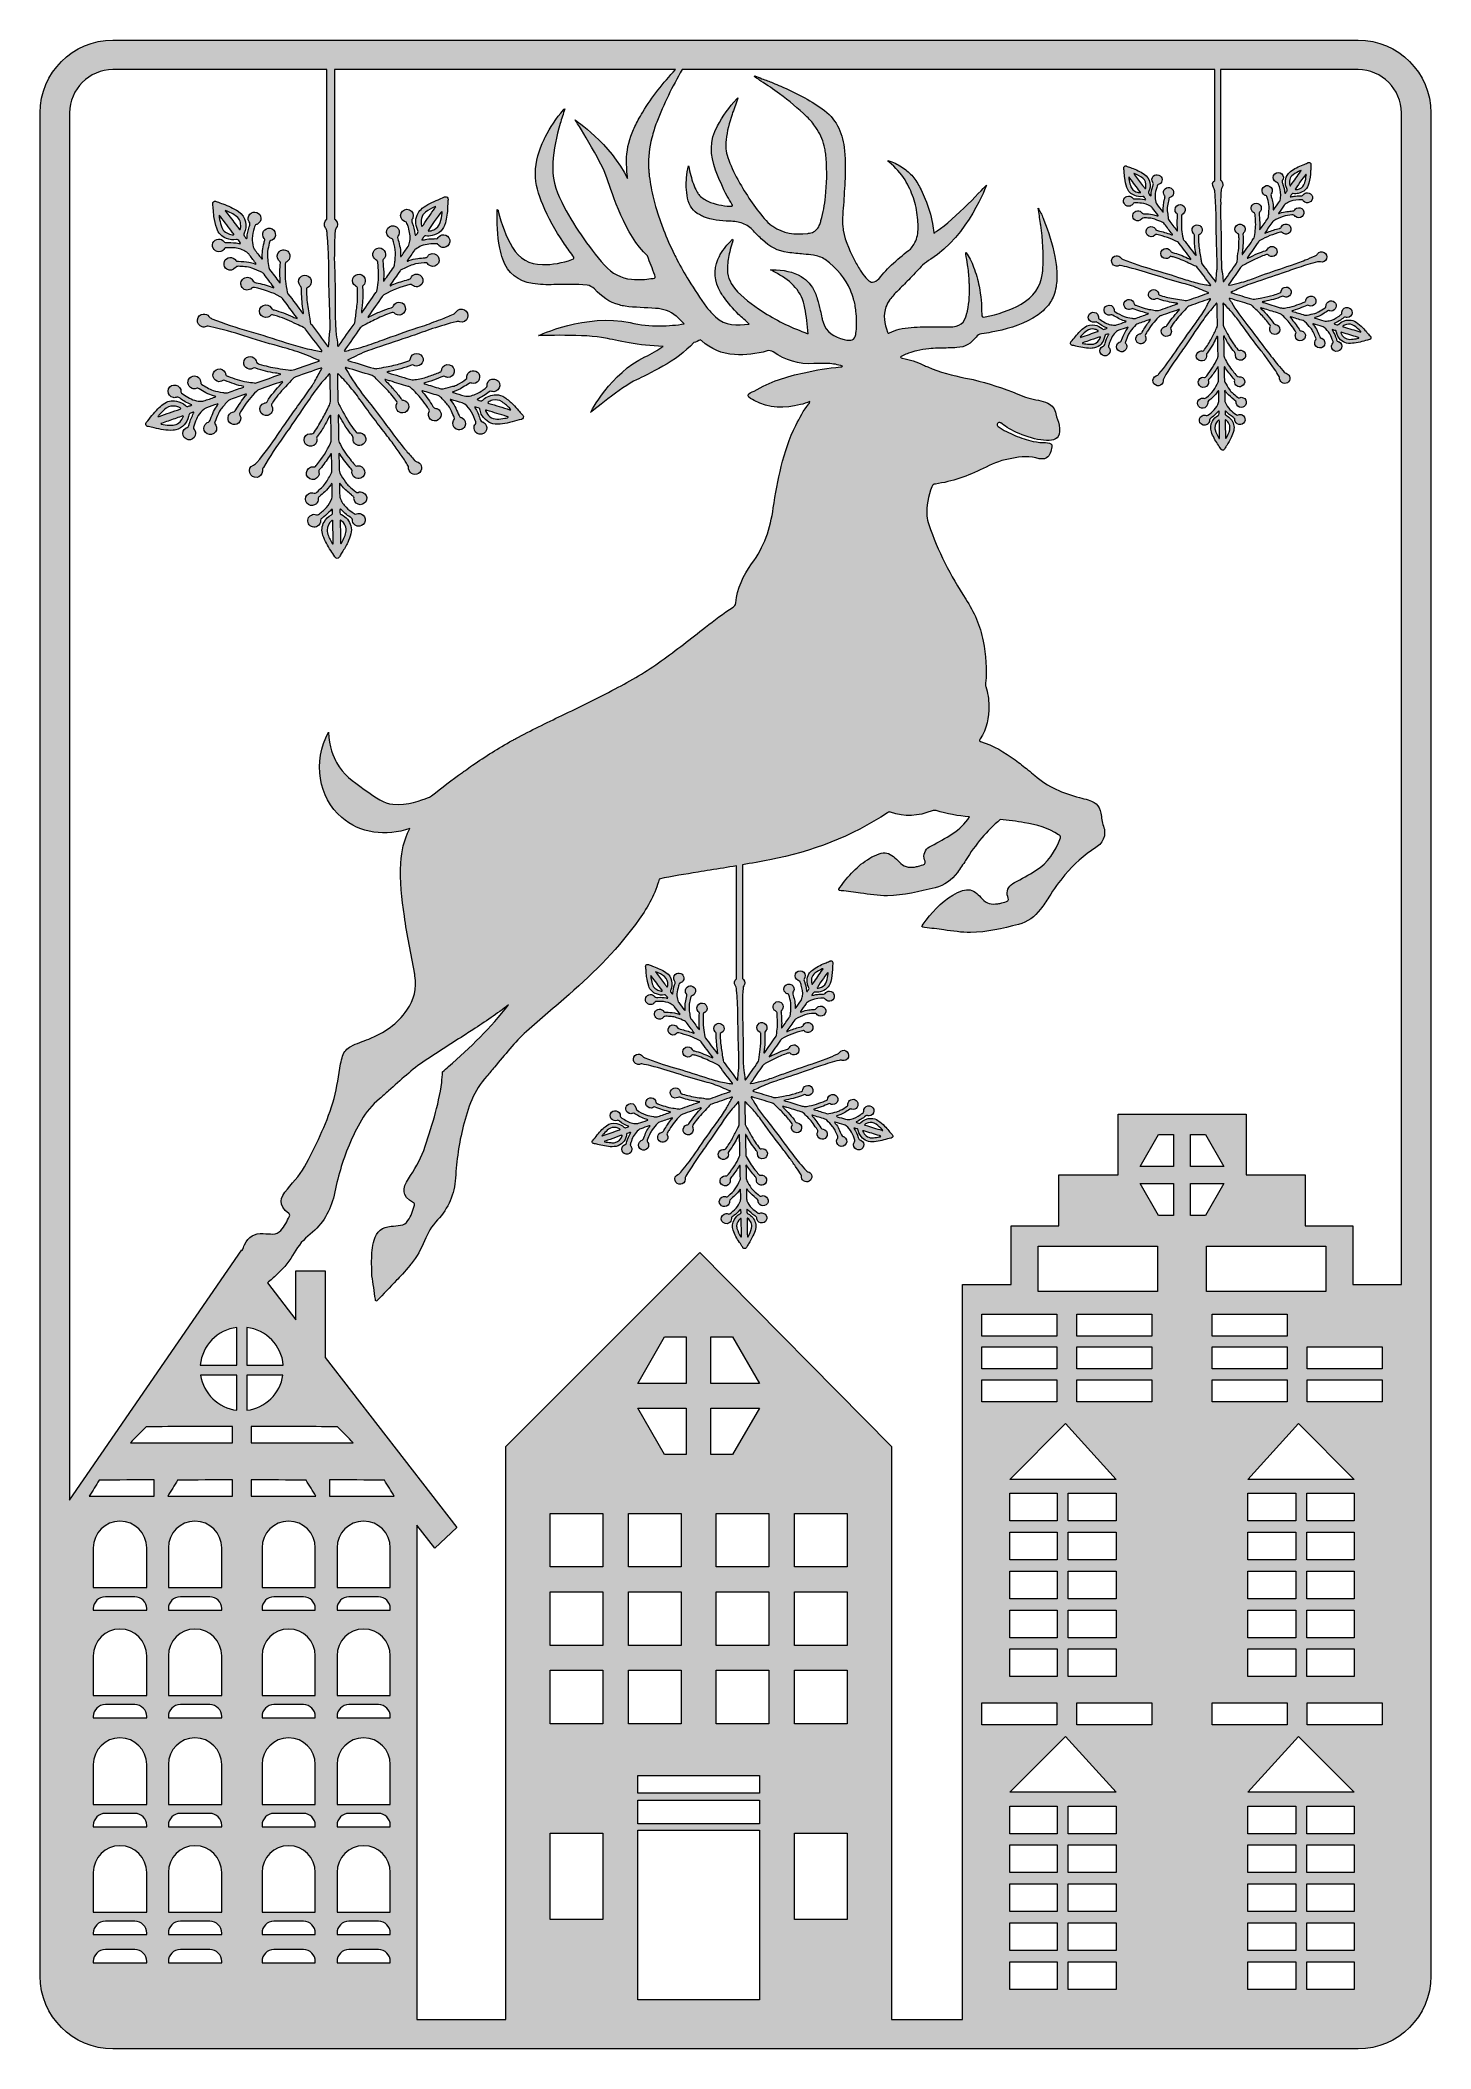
# Model space of a CAD drawing. Header units: centimetres. Extents: x 0.6 to 13.4, y -19.2 to -0.8.
import ezdxf

# ---------------------------------------------------------------- set-up
doc = ezdxf.new("R2010")
doc.units = ezdxf.units.CM
doc.header["$MEASUREMENT"] = 0
doc.layers.add('Layer 1', color=7, linetype='Continuous')

msp = doc.modelspace()

# ---------------------------------------------------------------- hatches: boundary and pattern name
at = {"layer": 'Layer 1', "true_color": 0xebe715}
h = msp.add_hatch(color=2, dxfattribs=at)
h.dxf.hatch_style = 2
edge = h.paths.add_edge_path()
edge.add_spline(control_points=[(12.688, -0.81), (12.688, -0.81), (1.282, -0.81), (1.282, -0.81), (0.915, -0.81), (0.616, -1.109), (0.616, -1.476), (0.616, -1.476), (0.616, -18.539), (0.616, -18.539), (0.616, -18.906), (0.915, -19.205), (1.282, -19.205), (1.282, -19.205), (12.688, -19.205), (12.688, -19.205), (13.055, -19.205), (13.354, -18.906), (13.354, -18.539), (13.354, -18.539), (13.354, -1.476), (13.354, -1.476), (13.354, -1.109), (13.055, -0.81), (12.688, -0.81)], knot_values=[0, 0, 0, 0, 1, 1, 1, 2, 2, 2, 3, 3, 3, 4, 4, 4, 5, 5, 5, 6, 6, 6, 7, 7, 7, 8, 8, 8, 8], degree=3, periodic=1)
edge = h.paths.add_edge_path()
edge.add_spline(control_points=[(13.084, -1.476), (13.084, -1.476), (13.084, -12.204), (13.084, -12.204), (13.084, -12.204), (12.639, -12.204), (12.639, -12.204), (12.639, -12.204), (12.639, -11.668), (12.639, -11.668), (12.639, -11.668), (12.203, -11.668), (12.203, -11.668), (12.203, -11.668), (12.203, -11.2), (12.203, -11.2), (12.203, -11.2), (11.661, -11.2), (11.661, -11.2), (11.661, -11.2), (11.661, -10.646), (11.661, -10.646), (11.661, -10.646), (10.489, -10.646), (10.489, -10.646), (10.489, -10.646), (10.489, -11.2), (10.489, -11.2), (10.489, -11.2), (9.946, -11.2), (9.946, -11.2), (9.946, -11.2), (9.946, -11.668), (9.946, -11.668), (9.946, -11.668), (9.511, -11.668), (9.511, -11.668), (9.511, -11.668), (9.511, -12.204), (9.511, -12.204), (9.511, -12.204), (9.065, -12.204), (9.065, -12.204), (9.065, -12.204), (9.065, -18.935), (9.065, -18.935), (9.065, -18.935), (8.414, -18.935), (8.414, -18.935), (8.414, -18.935), (8.414, -13.688), (8.414, -13.688), (8.414, -13.688), (6.657, -11.912), (6.657, -11.912), (6.657, -11.912), (4.881, -13.688), (4.881, -13.688), (4.881, -13.688), (4.881, -18.935), (4.881, -18.935), (4.881, -18.935), (4.065, -18.935), (4.065, -18.935), (4.065, -18.935), (4.065, -14.409), (4.065, -14.409), (4.065, -14.409), (4.231, -14.619), (4.231, -14.619), (4.231, -14.619), (4.434, -14.432), (4.434, -14.432), (4.434, -14.432), (3.226, -12.873), (3.226, -12.873), (3.226, -12.873), (3.226, -12.079), (3.226, -12.079), (3.226, -12.079), (2.959, -12.079), (2.959, -12.079), (2.959, -12.079), (2.959, -12.528), (2.959, -12.528), (2.959, -12.528), (2.697, -12.191), (2.697, -12.191), (2.728, -12.167), (2.756, -12.141), (2.78, -12.117), (2.785, -12.114), (2.789, -12.109), (2.793, -12.105), (2.853, -12.05), (2.902, -11.985), (2.943, -11.915), (2.982, -11.849), (3.029, -11.791), (3.089, -11.743), (3.205, -11.651), (3.276, -11.532), (3.308, -11.387), (3.341, -11.23), (3.383, -11.076), (3.446, -10.928), (3.513, -10.77), (3.587, -10.617), (3.725, -10.505), (3.753, -10.482), (3.78, -10.457), (3.807, -10.433), (3.917, -10.337), (4.021, -10.233), (4.144, -10.153), (4.268, -10.072), (4.393, -9.992), (4.518, -9.912), (4.538, -9.899), (4.559, -9.885), (4.579, -9.873), (4.692, -9.8), (4.801, -9.725), (4.906, -9.645), (4.743, -9.852), (4.556, -10.036), (4.356, -10.21), (4.338, -10.225), (4.32, -10.242), (4.301, -10.257), (4.3, -10.29), (4.298, -10.322), (4.294, -10.355), (4.265, -10.569), (4.199, -10.774), (4.129, -10.978), (4.097, -11.072), (4.042, -11.154), (3.989, -11.238), (3.934, -11.325), (3.922, -11.393), (4.035, -11.457), (4.044, -11.463), (4.047, -11.467), (4.044, -11.479), (4.03, -11.529), (4.015, -11.577), (3.985, -11.62), (3.969, -11.644), (3.947, -11.661), (3.917, -11.663), (3.888, -11.666), (3.859, -11.669), (3.83, -11.672), (3.75, -11.678), (3.697, -11.72), (3.675, -11.798), (3.657, -11.86), (3.653, -11.924), (3.652, -11.989), (3.652, -12.034), (3.654, -12.079), (3.655, -12.125), (3.666, -12.197), (3.676, -12.269), (3.687, -12.341), (3.688, -12.348), (3.684, -12.362), (3.7, -12.356), (3.76, -12.293), (3.82, -12.23), (3.88, -12.167), (3.905, -12.142), (3.962, -12.084), (4.001, -12.031), (4.006, -12.027), (4.01, -12.021), (4.014, -12.015), (4.067, -11.952), (4.105, -11.881), (4.136, -11.805), (4.165, -11.734), (4.202, -11.671), (4.255, -11.614), (4.356, -11.507), (4.41, -11.379), (4.42, -11.23), (4.431, -11.07), (4.45, -10.912), (4.492, -10.756), (4.535, -10.59), (4.586, -10.428), (4.707, -10.298), (4.731, -10.271), (4.754, -10.243), (4.777, -10.215), (4.873, -10.104), (4.96, -9.986), (5.071, -9.889), (5.2, -9.775), (5.331, -9.662), (5.461, -9.549), (5.699, -9.342), (5.921, -9.118), (6.104, -8.86), (6.186, -8.745), (6.25, -8.624), (6.287, -8.492), (6.405, -8.466), (6.524, -8.448), (6.642, -8.429), (6.679, -8.423), (6.717, -8.417), (6.754, -8.411), (6.834, -8.398), (6.914, -8.385), (6.994, -8.371), (6.994, -8.371), (6.994, -9.406), (6.994, -9.406), (6.974, -9.42), (6.968, -9.448), (6.984, -9.47), (6.989, -9.478), (6.992, -9.485), (6.993, -9.494), (6.994, -9.5), (6.995, -9.505), (6.995, -9.511), (6.999, -9.544), (7.001, -9.578), (7.003, -9.611), (7.005, -9.654), (7.007, -9.696), (7.007, -9.738), (7.007, -9.837), (7.01, -9.936), (7.013, -10.035), (7.015, -10.094), (7.017, -10.152), (7.016, -10.211), (7.016, -10.216), (7.016, -10.222), (7.015, -10.228), (7.013, -10.246), (7.011, -10.263), (7.01, -10.281), (7.008, -10.298), (7.007, -10.315), (7.006, -10.332), (7.006, -10.333), (7.006, -10.334), (7.004, -10.334), (7.003, -10.334), (7.003, -10.334), (7.002, -10.334), (7.001, -10.332), (7, -10.331), (6.998, -10.33), (6.959, -10.278), (6.92, -10.225), (6.88, -10.173), (6.876, -10.168), (6.873, -10.162), (6.873, -10.155), (6.871, -10.143), (6.869, -10.131), (6.867, -10.12), (6.86, -10.078), (6.853, -10.036), (6.849, -9.994), (6.846, -9.965), (6.845, -9.936), (6.846, -9.907), (6.852, -9.903), (6.857, -9.901), (6.861, -9.897), (6.877, -9.885), (6.883, -9.869), (6.879, -9.85), (6.875, -9.831), (6.863, -9.82), (6.846, -9.815), (6.827, -9.81), (6.81, -9.816), (6.797, -9.831), (6.783, -9.848), (6.784, -9.875), (6.8, -9.891), (6.807, -9.898), (6.809, -9.906), (6.809, -9.916), (6.808, -9.963), (6.812, -10.01), (6.819, -10.057), (6.82, -10.067), (6.822, -10.077), (6.823, -10.086), (6.824, -10.089), (6.825, -10.091), (6.821, -10.093), (6.82, -10.092), (6.818, -10.091), (6.817, -10.09), (6.781, -10.043), (6.746, -9.995), (6.71, -9.948), (6.707, -9.945), (6.705, -9.941), (6.704, -9.937), (6.699, -9.91), (6.694, -9.883), (6.691, -9.856), (6.687, -9.817), (6.69, -9.778), (6.69, -9.74), (6.69, -9.737), (6.69, -9.734), (6.69, -9.731), (6.691, -9.723), (6.694, -9.717), (6.701, -9.715), (6.703, -9.714), (6.704, -9.713), (6.706, -9.712), (6.727, -9.696), (6.731, -9.666), (6.714, -9.645), (6.698, -9.625), (6.668, -9.622), (6.648, -9.639), (6.628, -9.657), (6.626, -9.686), (6.644, -9.706), (6.646, -9.708), (6.648, -9.71), (6.651, -9.712), (6.654, -9.715), (6.654, -9.718), (6.654, -9.722), (6.651, -9.765), (6.65, -9.808), (6.653, -9.851), (6.654, -9.857), (6.654, -9.863), (6.654, -9.869), (6.65, -9.869), (6.649, -9.867), (6.647, -9.865), (6.623, -9.834), (6.6, -9.803), (6.576, -9.771), (6.573, -9.767), (6.571, -9.762), (6.57, -9.756), (6.567, -9.738), (6.564, -9.719), (6.562, -9.701), (6.56, -9.68), (6.558, -9.659), (6.562, -9.639), (6.565, -9.619), (6.57, -9.6), (6.573, -9.581), (6.575, -9.569), (6.58, -9.561), (6.592, -9.559), (6.593, -9.559), (6.593, -9.558), (6.594, -9.558), (6.612, -9.549), (6.621, -9.531), (6.618, -9.51), (6.616, -9.49), (6.601, -9.476), (6.58, -9.471), (6.562, -9.467), (6.542, -9.476), (6.533, -9.493), (6.522, -9.511), (6.523, -9.529), (6.536, -9.545), (6.54, -9.551), (6.541, -9.557), (6.539, -9.564), (6.538, -9.569), (6.537, -9.574), (6.535, -9.578), (6.527, -9.616), (6.519, -9.653), (6.524, -9.691), (6.524, -9.693), (6.524, -9.695), (6.521, -9.695), (6.519, -9.695), (6.517, -9.693), (6.516, -9.691), (6.499, -9.669), (6.482, -9.647), (6.465, -9.624), (6.461, -9.619), (6.458, -9.612), (6.456, -9.606), (6.451, -9.586), (6.448, -9.566), (6.449, -9.545), (6.45, -9.519), (6.456, -9.494), (6.464, -9.47), (6.466, -9.464), (6.467, -9.457), (6.47, -9.45), (6.473, -9.443), (6.482, -9.445), (6.487, -9.441), (6.505, -9.431), (6.513, -9.417), (6.512, -9.397), (6.511, -9.377), (6.501, -9.364), (6.483, -9.357), (6.465, -9.35), (6.447, -9.353), (6.433, -9.367), (6.417, -9.383), (6.414, -9.406), (6.427, -9.425), (6.433, -9.434), (6.435, -9.441), (6.431, -9.449), (6.429, -9.453), (6.428, -9.457), (6.427, -9.46), (6.419, -9.486), (6.413, -9.513), (6.412, -9.541), (6.412, -9.543), (6.412, -9.546), (6.408, -9.547), (6.402, -9.544), (6.4, -9.537), (6.395, -9.532), (6.387, -9.524), (6.387, -9.516), (6.392, -9.506), (6.413, -9.462), (6.407, -9.386), (6.347, -9.347), (6.311, -9.325), (6.274, -9.307), (6.235, -9.293), (6.221, -9.288), (6.207, -9.283), (6.193, -9.277), (6.189, -9.276), (6.186, -9.274), (6.182, -9.274), (6.171, -9.272), (6.162, -9.28), (6.162, -9.292), (6.162, -9.296), (6.163, -9.3), (6.163, -9.305), (6.164, -9.312), (6.166, -9.318), (6.166, -9.325), (6.166, -9.346), (6.168, -9.366), (6.171, -9.386), (6.175, -9.416), (6.181, -9.444), (6.19, -9.472), (6.202, -9.508), (6.227, -9.532), (6.262, -9.545), (6.285, -9.554), (6.31, -9.56), (6.335, -9.553), (6.339, -9.552), (6.343, -9.551), (6.345, -9.555), (6.352, -9.563), (6.36, -9.572), (6.365, -9.582), (6.359, -9.584), (6.355, -9.582), (6.351, -9.581), (6.326, -9.577), (6.301, -9.574), (6.275, -9.576), (6.271, -9.576), (6.266, -9.576), (6.262, -9.576), (6.254, -9.576), (6.248, -9.575), (6.243, -9.568), (6.234, -9.555), (6.22, -9.549), (6.204, -9.55), (6.184, -9.551), (6.171, -9.561), (6.164, -9.578), (6.156, -9.596), (6.159, -9.613), (6.172, -9.627), (6.185, -9.641), (6.201, -9.646), (6.219, -9.64), (6.231, -9.637), (6.241, -9.63), (6.247, -9.619), (6.249, -9.614), (6.253, -9.613), (6.259, -9.613), (6.281, -9.613), (6.302, -9.612), (6.324, -9.615), (6.354, -9.618), (6.381, -9.627), (6.406, -9.643), (6.413, -9.647), (6.419, -9.652), (6.424, -9.659), (6.44, -9.68), (6.457, -9.701), (6.473, -9.723), (6.474, -9.725), (6.477, -9.727), (6.477, -9.731), (6.473, -9.733), (6.471, -9.731), (6.468, -9.73), (6.454, -9.725), (6.44, -9.72), (6.425, -9.718), (6.4, -9.714), (6.376, -9.712), (6.351, -9.712), (6.34, -9.712), (6.33, -9.712), (6.325, -9.7), (6.325, -9.699), (6.323, -9.697), (6.322, -9.696), (6.307, -9.684), (6.291, -9.68), (6.273, -9.687), (6.256, -9.694), (6.246, -9.707), (6.244, -9.725), (6.242, -9.744), (6.249, -9.759), (6.265, -9.77), (6.286, -9.783), (6.311, -9.778), (6.327, -9.758), (6.332, -9.751), (6.338, -9.748), (6.347, -9.749), (6.363, -9.749), (6.379, -9.751), (6.395, -9.752), (6.413, -9.753), (6.43, -9.756), (6.446, -9.762), (6.471, -9.771), (6.495, -9.78), (6.519, -9.792), (6.526, -9.795), (6.531, -9.8), (6.536, -9.806), (6.558, -9.836), (6.581, -9.867), (6.604, -9.897), (6.606, -9.899), (6.609, -9.901), (6.607, -9.905), (6.602, -9.906), (6.597, -9.902), (6.593, -9.901), (6.556, -9.886), (6.517, -9.877), (6.479, -9.867), (6.467, -9.865), (6.458, -9.862), (6.451, -9.849), (6.442, -9.83), (6.411, -9.819), (6.386, -9.837), (6.365, -9.852), (6.36, -9.883), (6.376, -9.903), (6.393, -9.926), (6.429, -9.927), (6.445, -9.908), (6.451, -9.901), (6.457, -9.901), (6.465, -9.902), (6.531, -9.917), (6.594, -9.938), (6.654, -9.97), (6.66, -9.973), (6.665, -9.977), (6.669, -9.983), (6.704, -10.029), (6.739, -10.075), (6.774, -10.121), (6.775, -10.123), (6.779, -10.125), (6.777, -10.13), (6.766, -10.127), (6.756, -10.121), (6.746, -10.117), (6.701, -10.096), (6.656, -10.078), (6.608, -10.066), (6.599, -10.064), (6.593, -10.06), (6.588, -10.052), (6.576, -10.03), (6.551, -10.024), (6.53, -10.033), (6.507, -10.043), (6.497, -10.069), (6.505, -10.092), (6.514, -10.115), (6.543, -10.128), (6.563, -10.12), (6.572, -10.116), (6.579, -10.112), (6.585, -10.105), (6.588, -10.101), (6.591, -10.1), (6.596, -10.102), (6.609, -10.105), (6.621, -10.108), (6.634, -10.112), (6.682, -10.127), (6.727, -10.149), (6.773, -10.17), (6.789, -10.178), (6.806, -10.185), (6.822, -10.193), (6.828, -10.196), (6.834, -10.2), (6.838, -10.206), (6.877, -10.258), (6.917, -10.31), (6.956, -10.362), (6.957, -10.364), (6.959, -10.366), (6.958, -10.369), (6.955, -10.369), (6.953, -10.37), (6.951, -10.369), (6.934, -10.365), (6.917, -10.362), (6.9, -10.359), (6.877, -10.355), (6.854, -10.351), (6.832, -10.345), (6.786, -10.334), (6.741, -10.32), (6.696, -10.305), (6.606, -10.275), (6.516, -10.247), (6.426, -10.221), (6.334, -10.195), (6.244, -10.165), (6.155, -10.13), (6.147, -10.127), (6.139, -10.123), (6.133, -10.114), (6.124, -10.1), (6.109, -10.095), (6.093, -10.096), (6.07, -10.097), (6.052, -10.116), (6.05, -10.138), (6.048, -10.163), (6.061, -10.182), (6.084, -10.189), (6.094, -10.192), (6.104, -10.191), (6.113, -10.187), (6.118, -10.186), (6.122, -10.183), (6.128, -10.185), (6.155, -10.191), (6.182, -10.196), (6.209, -10.203), (6.29, -10.224), (6.37, -10.248), (6.449, -10.273), (6.533, -10.301), (6.619, -10.325), (6.705, -10.349), (6.757, -10.363), (6.81, -10.379), (6.86, -10.401), (6.884, -10.412), (6.907, -10.423), (6.932, -10.431), (6.935, -10.432), (6.937, -10.434), (6.94, -10.435), (6.936, -10.44), (6.931, -10.441), (6.926, -10.442), (6.87, -10.461), (6.815, -10.481), (6.759, -10.501), (6.743, -10.506), (6.728, -10.507), (6.712, -10.504), (6.686, -10.499), (6.66, -10.495), (6.634, -10.492), (6.589, -10.485), (6.544, -10.474), (6.5, -10.461), (6.489, -10.457), (6.479, -10.453), (6.479, -10.439), (6.479, -10.438), (6.479, -10.437), (6.479, -10.437), (6.472, -10.418), (6.456, -10.406), (6.436, -10.405), (6.415, -10.405), (6.398, -10.416), (6.391, -10.435), (6.384, -10.452), (6.389, -10.473), (6.403, -10.486), (6.418, -10.499), (6.437, -10.502), (6.457, -10.492), (6.464, -10.488), (6.469, -10.488), (6.476, -10.491), (6.522, -10.508), (6.57, -10.519), (6.618, -10.527), (6.631, -10.529), (6.644, -10.529), (6.657, -10.534), (6.654, -10.536), (6.652, -10.537), (6.651, -10.537), (6.593, -10.557), (6.536, -10.577), (6.478, -10.597), (6.473, -10.599), (6.469, -10.599), (6.464, -10.598), (6.446, -10.595), (6.428, -10.592), (6.41, -10.59), (6.362, -10.583), (6.317, -10.566), (6.271, -10.55), (6.27, -10.549), (6.27, -10.549), (6.269, -10.549), (6.261, -10.546), (6.255, -10.541), (6.255, -10.532), (6.255, -10.528), (6.253, -10.524), (6.251, -10.521), (6.242, -10.502), (6.22, -10.492), (6.199, -10.497), (6.18, -10.501), (6.165, -10.519), (6.163, -10.54), (6.162, -10.56), (6.174, -10.579), (6.194, -10.586), (6.209, -10.592), (6.222, -10.59), (6.235, -10.581), (6.24, -10.579), (6.243, -10.578), (6.249, -10.58), (6.294, -10.599), (6.341, -10.614), (6.389, -10.625), (6.388, -10.629), (6.384, -10.63), (6.38, -10.631), (6.346, -10.643), (6.311, -10.655), (6.276, -10.667), (6.266, -10.671), (6.256, -10.672), (6.245, -10.67), (6.242, -10.669), (6.238, -10.668), (6.234, -10.668), (6.211, -10.663), (6.188, -10.66), (6.165, -10.652), (6.134, -10.642), (6.107, -10.624), (6.08, -10.607), (6.075, -10.605), (6.074, -10.601), (6.074, -10.597), (6.074, -10.594), (6.074, -10.59), (6.073, -10.587), (6.068, -10.555), (6.033, -10.538), (6.005, -10.553), (5.988, -10.563), (5.979, -10.579), (5.981, -10.599), (5.983, -10.618), (5.993, -10.631), (6.011, -10.638), (6.021, -10.642), (6.032, -10.643), (6.042, -10.638), (6.05, -10.634), (6.056, -10.637), (6.063, -10.641), (6.079, -10.651), (6.096, -10.66), (6.113, -10.67), (6.13, -10.68), (6.148, -10.687), (6.168, -10.692), (6.173, -10.693), (6.178, -10.695), (6.183, -10.696), (6.182, -10.699), (6.18, -10.701), (6.178, -10.701), (6.151, -10.711), (6.124, -10.72), (6.097, -10.729), (6.092, -10.731), (6.087, -10.732), (6.082, -10.732), (6.064, -10.731), (6.046, -10.73), (6.029, -10.725), (5.994, -10.714), (5.964, -10.694), (5.934, -10.673), (5.931, -10.671), (5.929, -10.667), (5.93, -10.663), (5.93, -10.657), (5.93, -10.651), (5.928, -10.645), (5.921, -10.623), (5.899, -10.611), (5.876, -10.614), (5.857, -10.616), (5.837, -10.634), (5.837, -10.658), (5.836, -10.681), (5.852, -10.7), (5.875, -10.705), (5.884, -10.707), (5.892, -10.706), (5.9, -10.703), (5.906, -10.7), (5.91, -10.701), (5.914, -10.704), (5.917, -10.706), (5.92, -10.708), (5.923, -10.711), (5.948, -10.729), (5.974, -10.744), (6.003, -10.755), (6.004, -10.756), (6.006, -10.757), (6.009, -10.759), (5.999, -10.763), (5.992, -10.765), (5.985, -10.768), (5.976, -10.772), (5.97, -10.771), (5.963, -10.764), (5.945, -10.746), (5.922, -10.736), (5.897, -10.731), (5.863, -10.725), (5.83, -10.73), (5.802, -10.752), (5.788, -10.763), (5.775, -10.775), (5.762, -10.787), (5.73, -10.817), (5.707, -10.854), (5.677, -10.886), (5.677, -10.886), (5.676, -10.887), (5.676, -10.887), (5.67, -10.897), (5.673, -10.907), (5.682, -10.913), (5.685, -10.915), (5.689, -10.916), (5.693, -10.917), (5.707, -10.918), (5.721, -10.922), (5.735, -10.926), (5.78, -10.937), (5.826, -10.946), (5.873, -10.943), (5.88, -10.943), (5.886, -10.943), (5.893, -10.941), (5.943, -10.926), (5.973, -10.892), (5.986, -10.843), (5.988, -10.836), (5.987, -10.828), (5.991, -10.824), (5.996, -10.819), (6.005, -10.818), (6.012, -10.815), (6.014, -10.814), (6.016, -10.813), (6.019, -10.813), (6.021, -10.812), (6.023, -10.81), (6.025, -10.812), (6.026, -10.815), (6.024, -10.817), (6.023, -10.819), (6.009, -10.844), (5.998, -10.869), (5.991, -10.897), (5.989, -10.904), (5.986, -10.911), (5.983, -10.918), (5.98, -10.923), (5.972, -10.923), (5.967, -10.926), (5.947, -10.937), (5.938, -10.961), (5.946, -10.982), (5.954, -11.004), (5.975, -11.016), (6, -11.012), (6.02, -11.008), (6.036, -10.988), (6.036, -10.966), (6.036, -10.955), (6.033, -10.945), (6.025, -10.937), (6.02, -10.932), (6.02, -10.927), (6.022, -10.92), (6.026, -10.911), (6.028, -10.901), (6.031, -10.892), (6.045, -10.853), (6.063, -10.817), (6.096, -10.791), (6.102, -10.785), (6.109, -10.781), (6.117, -10.779), (6.142, -10.77), (6.168, -10.761), (6.194, -10.752), (6.196, -10.751), (6.199, -10.75), (6.202, -10.752), (6.202, -10.755), (6.199, -10.758), (6.196, -10.76), (6.185, -10.775), (6.175, -10.79), (6.168, -10.806), (6.16, -10.825), (6.152, -10.843), (6.145, -10.862), (6.141, -10.874), (6.137, -10.885), (6.122, -10.887), (6.12, -10.887), (6.119, -10.889), (6.117, -10.89), (6.099, -10.902), (6.092, -10.925), (6.1, -10.946), (6.108, -10.967), (6.131, -10.98), (6.153, -10.974), (6.178, -10.968), (6.19, -10.946), (6.189, -10.929), (6.189, -10.918), (6.186, -10.908), (6.179, -10.899), (6.175, -10.895), (6.174, -10.89), (6.177, -10.884), (6.185, -10.863), (6.193, -10.841), (6.203, -10.82), (6.208, -10.81), (6.214, -10.799), (6.221, -10.79), (6.237, -10.769), (6.254, -10.748), (6.273, -10.729), (6.278, -10.724), (6.284, -10.721), (6.29, -10.718), (6.327, -10.706), (6.363, -10.693), (6.4, -10.681), (6.402, -10.68), (6.404, -10.679), (6.407, -10.68), (6.407, -10.686), (6.402, -10.689), (6.399, -10.692), (6.373, -10.724), (6.351, -10.759), (6.33, -10.794), (6.324, -10.804), (6.319, -10.81), (6.307, -10.812), (6.288, -10.815), (6.275, -10.831), (6.273, -10.85), (6.27, -10.871), (6.279, -10.889), (6.298, -10.898), (6.315, -10.906), (6.336, -10.904), (6.35, -10.891), (6.363, -10.879), (6.372, -10.857), (6.36, -10.835), (6.356, -10.829), (6.356, -10.823), (6.36, -10.818), (6.366, -10.807), (6.373, -10.796), (6.379, -10.786), (6.407, -10.739), (6.442, -10.697), (6.48, -10.659), (6.487, -10.653), (6.493, -10.648), (6.502, -10.645), (6.556, -10.627), (6.61, -10.608), (6.664, -10.589), (6.667, -10.588), (6.67, -10.587), (6.674, -10.59), (6.67, -10.595), (6.666, -10.599), (6.661, -10.604), (6.623, -10.644), (6.587, -10.687), (6.557, -10.735), (6.555, -10.74), (6.551, -10.743), (6.546, -10.743), (6.543, -10.744), (6.541, -10.744), (6.538, -10.744), (6.514, -10.751), (6.499, -10.778), (6.506, -10.802), (6.514, -10.827), (6.539, -10.84), (6.563, -10.834), (6.587, -10.828), (6.608, -10.799), (6.593, -10.769), (6.588, -10.76), (6.589, -10.754), (6.594, -10.747), (6.607, -10.726), (6.622, -10.707), (6.637, -10.688), (6.672, -10.645), (6.711, -10.606), (6.748, -10.565), (6.754, -10.559), (6.76, -10.556), (6.767, -10.553), (6.828, -10.532), (6.888, -10.512), (6.949, -10.491), (6.952, -10.49), (6.954, -10.488), (6.957, -10.491), (6.957, -10.493), (6.956, -10.495), (6.955, -10.496), (6.938, -10.525), (6.923, -10.555), (6.906, -10.585), (6.903, -10.591), (6.899, -10.598), (6.895, -10.604), (6.869, -10.644), (6.843, -10.683), (6.815, -10.721), (6.753, -10.804), (6.694, -10.889), (6.636, -10.974), (6.589, -11.045), (6.538, -11.112), (6.484, -11.178), (6.477, -11.186), (6.469, -11.193), (6.458, -11.197), (6.435, -11.206), (6.424, -11.23), (6.431, -11.254), (6.437, -11.276), (6.46, -11.29), (6.485, -11.287), (6.501, -11.285), (6.524, -11.267), (6.523, -11.241), (6.523, -11.23), (6.526, -11.222), (6.531, -11.213), (6.576, -11.135), (6.626, -11.06), (6.679, -10.987), (6.693, -10.967), (6.707, -10.948), (6.72, -10.929), (6.771, -10.855), (6.821, -10.782), (6.871, -10.708), (6.901, -10.664), (6.932, -10.621), (6.969, -10.581), (6.982, -10.567), (6.994, -10.552), (7.006, -10.537), (7.008, -10.535), (7.01, -10.533), (7.012, -10.532), (7.013, -10.531), (7.015, -10.531), (7.016, -10.534), (7.016, -10.539), (7.017, -10.543), (7.017, -10.548), (7.018, -10.608), (7.019, -10.667), (7.02, -10.726), (7.021, -10.738), (7.018, -10.749), (7.012, -10.76), (6.996, -10.791), (6.981, -10.822), (6.965, -10.853), (6.946, -10.888), (6.926, -10.922), (6.902, -10.955), (6.895, -10.964), (6.889, -10.973), (6.875, -10.968), (6.873, -10.967), (6.871, -10.968), (6.87, -10.968), (6.847, -10.97), (6.828, -10.987), (6.827, -11.012), (6.825, -11.038), (6.846, -11.057), (6.866, -11.06), (6.888, -11.063), (6.91, -11.051), (6.918, -11.03), (6.92, -11.022), (6.921, -11.014), (6.919, -11.006), (6.918, -10.998), (6.919, -10.993), (6.924, -10.987), (6.943, -10.964), (6.958, -10.939), (6.973, -10.914), (6.985, -10.894), (6.997, -10.874), (7.006, -10.853), (7.009, -10.848), (7.012, -10.842), (7.015, -10.837), (7.016, -10.836), (7.018, -10.834), (7.019, -10.834), (7.022, -10.834), (7.022, -10.837), (7.022, -10.839), (7.022, -10.843), (7.022, -10.846), (7.022, -10.849), (7.023, -10.902), (7.024, -10.956), (7.026, -11.009), (7.026, -11.019), (7.024, -11.028), (7.02, -11.036), (6.994, -11.094), (6.96, -11.145), (6.921, -11.194), (6.918, -11.199), (6.914, -11.203), (6.91, -11.207), (6.907, -11.21), (6.904, -11.211), (6.9, -11.21), (6.891, -11.207), (6.883, -11.209), (6.875, -11.212), (6.851, -11.221), (6.839, -11.246), (6.846, -11.27), (6.854, -11.293), (6.879, -11.307), (6.903, -11.301), (6.926, -11.295), (6.941, -11.271), (6.936, -11.247), (6.935, -11.239), (6.935, -11.233), (6.942, -11.228), (6.946, -11.223), (6.95, -11.218), (6.954, -11.213), (6.976, -11.183), (7, -11.153), (7.019, -11.12), (7.02, -11.118), (7.021, -11.117), (7.022, -11.115), (7.023, -11.114), (7.024, -11.114), (7.025, -11.115), (7.026, -11.115), (7.027, -11.116), (7.027, -11.117), (7.027, -11.118), (7.028, -11.12), (7.028, -11.121), (7.028, -11.16), (7.029, -11.198), (7.03, -11.237), (7.03, -11.243), (7.029, -11.248), (7.026, -11.253), (7.014, -11.279), (7, -11.305), (6.983, -11.329), (6.967, -11.355), (6.942, -11.373), (6.921, -11.393), (6.912, -11.401), (6.904, -11.406), (6.892, -11.4), (6.892, -11.399), (6.891, -11.399), (6.891, -11.399), (6.869, -11.396), (6.848, -11.408), (6.84, -11.429), (6.832, -11.449), (6.84, -11.473), (6.858, -11.485), (6.877, -11.497), (6.901, -11.494), (6.917, -11.478), (6.926, -11.469), (6.931, -11.457), (6.93, -11.444), (6.929, -11.435), (6.933, -11.431), (6.939, -11.426), (6.953, -11.414), (6.965, -11.402), (6.978, -11.391), (6.995, -11.376), (7.01, -11.359), (7.022, -11.34), (7.023, -11.337), (7.025, -11.333), (7.029, -11.332), (7.032, -11.333), (7.032, -11.336), (7.032, -11.338), (7.032, -11.366), (7.033, -11.394), (7.033, -11.422), (7.033, -11.428), (7.032, -11.434), (7.03, -11.44), (7.021, -11.465), (7.008, -11.487), (6.99, -11.507), (6.972, -11.526), (6.952, -11.541), (6.932, -11.557), (6.927, -11.561), (6.923, -11.562), (6.917, -11.559), (6.904, -11.554), (6.892, -11.555), (6.881, -11.561), (6.857, -11.572), (6.847, -11.602), (6.86, -11.624), (6.873, -11.648), (6.903, -11.656), (6.926, -11.642), (6.941, -11.632), (6.948, -11.618), (6.948, -11.601), (6.947, -11.594), (6.95, -11.589), (6.955, -11.586), (6.961, -11.582), (6.965, -11.578), (6.97, -11.574), (6.989, -11.561), (7.004, -11.545), (7.02, -11.529), (7.024, -11.525), (7.026, -11.518), (7.033, -11.518), (7.036, -11.523), (7.035, -11.529), (7.035, -11.535), (7.036, -11.537), (7.035, -11.54), (7.036, -11.542), (7.037, -11.55), (7.034, -11.555), (7.026, -11.558), (7.003, -11.57), (6.986, -11.589), (6.973, -11.612), (6.956, -11.643), (6.953, -11.675), (6.964, -11.709), (6.978, -11.749), (6.998, -11.785), (7.022, -11.82), (7.032, -11.835), (7.043, -11.849), (7.051, -11.865), (7.052, -11.868), (7.054, -11.87), (7.055, -11.872), (7.063, -11.879), (7.075, -11.879), (7.082, -11.871), (7.084, -11.868), (7.086, -11.865), (7.088, -11.861), (7.093, -11.852), (7.098, -11.842), (7.105, -11.832), (7.12, -11.809), (7.133, -11.786), (7.145, -11.761), (7.155, -11.741), (7.163, -11.72), (7.168, -11.698), (7.173, -11.679), (7.173, -11.66), (7.168, -11.641), (7.157, -11.604), (7.135, -11.576), (7.1, -11.558), (7.1, -11.557), (7.099, -11.557), (7.099, -11.557), (7.092, -11.554), (7.089, -11.55), (7.089, -11.543), (7.09, -11.536), (7.089, -11.529), (7.089, -11.522), (7.089, -11.52), (7.089, -11.517), (7.092, -11.516), (7.093, -11.517), (7.095, -11.518), (7.096, -11.519), (7.116, -11.541), (7.138, -11.56), (7.163, -11.576), (7.166, -11.578), (7.169, -11.58), (7.172, -11.582), (7.177, -11.586), (7.18, -11.59), (7.18, -11.596), (7.179, -11.602), (7.18, -11.608), (7.183, -11.614), (7.189, -11.629), (7.206, -11.646), (7.233, -11.642), (7.253, -11.64), (7.268, -11.624), (7.272, -11.603), (7.275, -11.583), (7.264, -11.563), (7.245, -11.554), (7.233, -11.549), (7.221, -11.547), (7.209, -11.553), (7.203, -11.556), (7.198, -11.555), (7.192, -11.551), (7.172, -11.537), (7.151, -11.522), (7.134, -11.505), (7.115, -11.485), (7.1, -11.463), (7.09, -11.438), (7.088, -11.432), (7.087, -11.427), (7.087, -11.421), (7.086, -11.393), (7.086, -11.364), (7.085, -11.336), (7.085, -11.333), (7.086, -11.331), (7.089, -11.33), (7.095, -11.338), (7.101, -11.346), (7.107, -11.353), (7.125, -11.377), (7.149, -11.395), (7.172, -11.415), (7.177, -11.419), (7.183, -11.423), (7.188, -11.427), (7.194, -11.433), (7.19, -11.44), (7.192, -11.447), (7.196, -11.469), (7.214, -11.485), (7.236, -11.485), (7.258, -11.486), (7.278, -11.471), (7.283, -11.45), (7.288, -11.427), (7.277, -11.405), (7.256, -11.396), (7.244, -11.391), (7.233, -11.39), (7.221, -11.395), (7.215, -11.398), (7.209, -11.397), (7.204, -11.392), (7.187, -11.378), (7.17, -11.363), (7.153, -11.349), (7.144, -11.341), (7.136, -11.332), (7.13, -11.322), (7.115, -11.3), (7.101, -11.278), (7.089, -11.255), (7.085, -11.248), (7.083, -11.241), (7.083, -11.234), (7.083, -11.196), (7.082, -11.158), (7.081, -11.12), (7.081, -11.117), (7.08, -11.114), (7.084, -11.112), (7.087, -11.113), (7.088, -11.116), (7.09, -11.118), (7.111, -11.153), (7.138, -11.185), (7.165, -11.216), (7.173, -11.226), (7.181, -11.234), (7.176, -11.248), (7.176, -11.283), (7.21, -11.305), (7.242, -11.292), (7.263, -11.282), (7.274, -11.26), (7.268, -11.238), (7.262, -11.215), (7.24, -11.199), (7.217, -11.203), (7.208, -11.205), (7.202, -11.203), (7.196, -11.196), (7.185, -11.182), (7.174, -11.168), (7.162, -11.154), (7.13, -11.117), (7.107, -11.075), (7.084, -11.032), (7.081, -11.026), (7.079, -11.02), (7.079, -11.014), (7.078, -10.955), (7.077, -10.896), (7.076, -10.836), (7.076, -10.834), (7.076, -10.831), (7.08, -10.831), (7.085, -10.84), (7.09, -10.849), (7.095, -10.858), (7.119, -10.9), (7.145, -10.94), (7.175, -10.977), (7.183, -10.986), (7.186, -10.994), (7.185, -11.005), (7.182, -11.036), (7.214, -11.062), (7.245, -11.052), (7.266, -11.045), (7.28, -11.024), (7.277, -11.003), (7.275, -10.982), (7.259, -10.965), (7.238, -10.962), (7.232, -10.961), (7.226, -10.961), (7.221, -10.962), (7.215, -10.964), (7.21, -10.961), (7.206, -10.957), (7.192, -10.939), (7.179, -10.921), (7.166, -10.903), (7.134, -10.854), (7.108, -10.802), (7.079, -10.751), (7.075, -10.745), (7.074, -10.738), (7.074, -10.731), (7.074, -10.721), (7.073, -10.71), (7.073, -10.699), (7.072, -10.647), (7.071, -10.594), (7.07, -10.541), (7.07, -10.537), (7.068, -10.532), (7.074, -10.53), (7.088, -10.545), (7.102, -10.56), (7.116, -10.575), (7.129, -10.589), (7.144, -10.603), (7.157, -10.618), (7.184, -10.651), (7.21, -10.684), (7.235, -10.719), (7.295, -10.803), (7.356, -10.886), (7.42, -10.967), (7.442, -10.995), (7.464, -11.023), (7.484, -11.052), (7.504, -11.079), (7.523, -11.107), (7.542, -11.134), (7.557, -11.156), (7.571, -11.178), (7.585, -11.2), (7.588, -11.205), (7.59, -11.21), (7.589, -11.216), (7.589, -11.218), (7.589, -11.221), (7.589, -11.224), (7.592, -11.243), (7.603, -11.257), (7.622, -11.263), (7.64, -11.269), (7.658, -11.264), (7.671, -11.25), (7.685, -11.236), (7.688, -11.219), (7.681, -11.2), (7.675, -11.186), (7.664, -11.176), (7.649, -11.173), (7.642, -11.171), (7.637, -11.168), (7.632, -11.162), (7.612, -11.139), (7.592, -11.117), (7.572, -11.093), (7.539, -11.052), (7.505, -11.012), (7.474, -10.969), (7.415, -10.886), (7.353, -10.806), (7.29, -10.726), (7.238, -10.661), (7.188, -10.595), (7.147, -10.521), (7.142, -10.512), (7.136, -10.503), (7.13, -10.494), (7.129, -10.492), (7.126, -10.49), (7.128, -10.487), (7.132, -10.485), (7.135, -10.487), (7.138, -10.488), (7.197, -10.506), (7.256, -10.524), (7.316, -10.542), (7.327, -10.545), (7.336, -10.55), (7.344, -10.559), (7.37, -10.584), (7.396, -10.61), (7.421, -10.635), (7.448, -10.663), (7.474, -10.693), (7.497, -10.725), (7.5, -10.73), (7.506, -10.735), (7.506, -10.741), (7.506, -10.746), (7.502, -10.75), (7.501, -10.755), (7.5, -10.756), (7.5, -10.757), (7.499, -10.758), (7.492, -10.783), (7.509, -10.818), (7.547, -10.817), (7.57, -10.816), (7.59, -10.797), (7.591, -10.774), (7.592, -10.749), (7.576, -10.728), (7.552, -10.725), (7.543, -10.724), (7.538, -10.719), (7.533, -10.712), (7.518, -10.69), (7.501, -10.668), (7.483, -10.648), (7.463, -10.625), (7.442, -10.604), (7.421, -10.583), (7.419, -10.58), (7.415, -10.578), (7.416, -10.574), (7.42, -10.573), (7.423, -10.574), (7.426, -10.575), (7.436, -10.579), (7.445, -10.581), (7.455, -10.584), (7.498, -10.597), (7.542, -10.61), (7.585, -10.624), (7.592, -10.626), (7.599, -10.627), (7.605, -10.633), (7.633, -10.66), (7.662, -10.687), (7.686, -10.718), (7.7, -10.737), (7.713, -10.756), (7.726, -10.774), (7.731, -10.781), (7.735, -10.788), (7.739, -10.795), (7.741, -10.799), (7.741, -10.802), (7.739, -10.806), (7.734, -10.815), (7.732, -10.824), (7.733, -10.834), (7.736, -10.856), (7.753, -10.873), (7.776, -10.875), (7.797, -10.877), (7.818, -10.863), (7.824, -10.842), (7.833, -10.813), (7.811, -10.785), (7.787, -10.783), (7.778, -10.783), (7.772, -10.778), (7.767, -10.77), (7.744, -10.734), (7.719, -10.699), (7.691, -10.666), (7.689, -10.663), (7.684, -10.661), (7.684, -10.656), (7.686, -10.656), (7.688, -10.655), (7.69, -10.656), (7.728, -10.667), (7.766, -10.679), (7.804, -10.69), (7.811, -10.692), (7.816, -10.696), (7.821, -10.701), (7.84, -10.719), (7.857, -10.738), (7.873, -10.757), (7.883, -10.768), (7.89, -10.78), (7.897, -10.793), (7.904, -10.809), (7.911, -10.825), (7.918, -10.841), (7.923, -10.852), (7.928, -10.862), (7.917, -10.872), (7.904, -10.895), (7.913, -10.923), (7.935, -10.935), (7.958, -10.948), (7.987, -10.939), (7.999, -10.915), (8.011, -10.893), (8.002, -10.865), (7.979, -10.853), (7.976, -10.851), (7.973, -10.85), (7.97, -10.849), (7.962, -10.848), (7.959, -10.843), (7.957, -10.836), (7.949, -10.818), (7.941, -10.801), (7.933, -10.783), (7.924, -10.764), (7.913, -10.746), (7.899, -10.73), (7.897, -10.727), (7.892, -10.724), (7.893, -10.72), (7.894, -10.718), (7.896, -10.718), (7.898, -10.719), (7.925, -10.727), (7.953, -10.735), (7.98, -10.744), (7.987, -10.746), (7.992, -10.749), (7.998, -10.753), (8.019, -10.769), (8.035, -10.788), (8.048, -10.81), (8.061, -10.833), (8.07, -10.858), (8.078, -10.883), (8.081, -10.888), (8.079, -10.893), (8.076, -10.898), (8.069, -10.906), (8.065, -10.917), (8.066, -10.927), (8.066, -10.949), (8.084, -10.969), (8.104, -10.972), (8.132, -10.976), (8.151, -10.96), (8.157, -10.94), (8.164, -10.918), (8.155, -10.896), (8.134, -10.885), (8.131, -10.883), (8.128, -10.882), (8.125, -10.882), (8.119, -10.88), (8.115, -10.876), (8.114, -10.87), (8.112, -10.866), (8.11, -10.862), (8.109, -10.858), (8.101, -10.83), (8.088, -10.804), (8.073, -10.779), (8.072, -10.777), (8.071, -10.775), (8.07, -10.773), (8.082, -10.774), (8.092, -10.778), (8.103, -10.781), (8.106, -10.782), (8.107, -10.784), (8.107, -10.787), (8.108, -10.79), (8.109, -10.793), (8.11, -10.796), (8.114, -10.823), (8.129, -10.845), (8.149, -10.865), (8.164, -10.88), (8.182, -10.891), (8.203, -10.896), (8.227, -10.901), (8.25, -10.898), (8.274, -10.896), (8.321, -10.891), (8.365, -10.874), (8.411, -10.864), (8.426, -10.861), (8.431, -10.845), (8.421, -10.833), (8.42, -10.832), (8.418, -10.831), (8.417, -10.829), (8.407, -10.82), (8.398, -10.809), (8.39, -10.799), (8.378, -10.783), (8.365, -10.769), (8.351, -10.756), (8.332, -10.736), (8.312, -10.719), (8.29, -10.704), (8.271, -10.691), (8.25, -10.684), (8.227, -10.684), (8.191, -10.685), (8.158, -10.696), (8.132, -10.722), (8.13, -10.724), (8.129, -10.725), (8.127, -10.727), (8.124, -10.729), (8.122, -10.73), (8.118, -10.73), (8.111, -10.729), (8.097, -10.724), (8.089, -10.719), (8.089, -10.718), (8.089, -10.717), (8.089, -10.717), (8.121, -10.702), (8.15, -10.684), (8.178, -10.662), (8.182, -10.658), (8.187, -10.657), (8.193, -10.659), (8.198, -10.661), (8.204, -10.662), (8.209, -10.662), (8.233, -10.66), (8.252, -10.641), (8.253, -10.619), (8.255, -10.594), (8.238, -10.573), (8.214, -10.57), (8.19, -10.566), (8.168, -10.58), (8.162, -10.604), (8.161, -10.609), (8.16, -10.614), (8.161, -10.619), (8.161, -10.626), (8.158, -10.63), (8.153, -10.634), (8.144, -10.64), (8.136, -10.647), (8.127, -10.653), (8.102, -10.67), (8.075, -10.685), (8.045, -10.691), (8.028, -10.694), (8.011, -10.698), (7.993, -10.692), (7.968, -10.684), (7.942, -10.677), (7.917, -10.669), (7.914, -10.668), (7.911, -10.667), (7.909, -10.664), (7.911, -10.663), (7.912, -10.662), (7.914, -10.662), (7.939, -10.655), (7.963, -10.644), (7.985, -10.63), (8, -10.621), (8.015, -10.611), (8.031, -10.601), (8.035, -10.598), (8.039, -10.596), (8.044, -10.599), (8.046, -10.6), (8.048, -10.6), (8.05, -10.601), (8.068, -10.605), (8.088, -10.598), (8.099, -10.582), (8.109, -10.567), (8.11, -10.546), (8.1, -10.531), (8.089, -10.514), (8.073, -10.507), (8.054, -10.51), (8.035, -10.513), (8.022, -10.524), (8.016, -10.542), (8.014, -10.547), (8.013, -10.553), (8.014, -10.558), (8.015, -10.565), (8.012, -10.569), (8.007, -10.572), (7.987, -10.586), (7.966, -10.599), (7.945, -10.61), (7.934, -10.615), (7.923, -10.62), (7.912, -10.623), (7.889, -10.63), (7.865, -10.635), (7.841, -10.64), (7.833, -10.642), (7.825, -10.641), (7.817, -10.639), (7.781, -10.627), (7.744, -10.616), (7.707, -10.605), (7.704, -10.604), (7.701, -10.604), (7.701, -10.6), (7.737, -10.591), (7.806, -10.566), (7.837, -10.551), (7.843, -10.548), (7.847, -10.547), (7.853, -10.551), (7.859, -10.555), (7.866, -10.557), (7.874, -10.557), (7.897, -10.558), (7.919, -10.541), (7.922, -10.519), (7.926, -10.495), (7.911, -10.472), (7.888, -10.466), (7.86, -10.459), (7.838, -10.477), (7.832, -10.495), (7.831, -10.499), (7.83, -10.503), (7.829, -10.508), (7.829, -10.512), (7.827, -10.515), (7.823, -10.516), (7.818, -10.519), (7.812, -10.522), (7.806, -10.524), (7.78, -10.534), (7.754, -10.544), (7.728, -10.553), (7.698, -10.564), (7.666, -10.568), (7.635, -10.574), (7.621, -10.577), (7.608, -10.575), (7.595, -10.571), (7.545, -10.556), (7.494, -10.54), (7.444, -10.525), (7.439, -10.524), (7.434, -10.523), (7.429, -10.519), (7.437, -10.517), (7.444, -10.515), (7.451, -10.514), (7.506, -10.504), (7.559, -10.49), (7.61, -10.469), (7.616, -10.466), (7.621, -10.466), (7.626, -10.469), (7.639, -10.476), (7.652, -10.477), (7.666, -10.472), (7.686, -10.463), (7.698, -10.442), (7.694, -10.421), (7.69, -10.398), (7.67, -10.381), (7.648, -10.382), (7.625, -10.383), (7.607, -10.397), (7.603, -10.421), (7.602, -10.43), (7.598, -10.434), (7.59, -10.437), (7.572, -10.444), (7.553, -10.45), (7.534, -10.456), (7.498, -10.467), (7.463, -10.474), (7.426, -10.481), (7.404, -10.485), (7.381, -10.489), (7.359, -10.494), (7.35, -10.495), (7.342, -10.494), (7.333, -10.492), (7.273, -10.473), (7.213, -10.455), (7.153, -10.437), (7.149, -10.436), (7.146, -10.435), (7.143, -10.431), (7.164, -10.421), (7.184, -10.412), (7.204, -10.402), (7.252, -10.378), (7.302, -10.36), (7.353, -10.343), (7.44, -10.314), (7.526, -10.285), (7.613, -10.256), (7.663, -10.239), (7.713, -10.219), (7.764, -10.203), (7.821, -10.185), (7.877, -10.166), (7.935, -10.153), (7.945, -10.151), (7.953, -10.15), (7.963, -10.153), (7.986, -10.161), (8.012, -10.146), (8.019, -10.123), (8.026, -10.101), (8.016, -10.076), (7.996, -10.066), (7.975, -10.054), (7.951, -10.06), (7.937, -10.08), (7.931, -10.088), (7.924, -10.093), (7.915, -10.097), (7.885, -10.109), (7.855, -10.123), (7.824, -10.135), (7.779, -10.151), (7.735, -10.17), (7.69, -10.184), (7.601, -10.212), (7.514, -10.243), (7.427, -10.275), (7.385, -10.29), (7.343, -10.306), (7.301, -10.32), (7.274, -10.329), (7.248, -10.338), (7.221, -10.344), (7.189, -10.351), (7.158, -10.359), (7.126, -10.366), (7.125, -10.367), (7.123, -10.366), (7.12, -10.365), (7.124, -10.36), (7.126, -10.355), (7.13, -10.351), (7.164, -10.302), (7.198, -10.253), (7.232, -10.203), (7.239, -10.194), (7.247, -10.187), (7.257, -10.182), (7.289, -10.166), (7.321, -10.149), (7.353, -10.133), (7.388, -10.115), (7.425, -10.1), (7.462, -10.088), (7.472, -10.085), (7.483, -10.081), (7.491, -10.094), (7.492, -10.095), (7.493, -10.095), (7.494, -10.096), (7.513, -10.108), (7.537, -10.106), (7.553, -10.09), (7.568, -10.075), (7.571, -10.051), (7.559, -10.032), (7.541, -10.003), (7.495, -10.003), (7.479, -10.035), (7.475, -10.044), (7.47, -10.048), (7.461, -10.05), (7.435, -10.057), (7.411, -10.067), (7.386, -10.077), (7.358, -10.088), (7.332, -10.102), (7.305, -10.115), (7.302, -10.117), (7.298, -10.121), (7.292, -10.119), (7.294, -10.116), (7.295, -10.114), (7.296, -10.113), (7.33, -10.064), (7.363, -10.015), (7.397, -9.967), (7.4, -9.962), (7.405, -9.959), (7.41, -9.956), (7.468, -9.921), (7.532, -9.898), (7.598, -9.881), (7.605, -9.879), (7.61, -9.879), (7.616, -9.885), (7.626, -9.896), (7.639, -9.899), (7.653, -9.897), (7.681, -9.895), (7.698, -9.87), (7.693, -9.843), (7.689, -9.817), (7.663, -9.8), (7.637, -9.806), (7.622, -9.81), (7.611, -9.82), (7.605, -9.834), (7.603, -9.84), (7.6, -9.843), (7.594, -9.843), (7.592, -9.844), (7.589, -9.845), (7.587, -9.845), (7.551, -9.854), (7.515, -9.866), (7.481, -9.879), (7.472, -9.882), (7.463, -9.885), (7.456, -9.891), (7.454, -9.889), (7.454, -9.886), (7.456, -9.883), (7.48, -9.849), (7.503, -9.816), (7.527, -9.782), (7.529, -9.779), (7.532, -9.777), (7.535, -9.775), (7.562, -9.76), (7.59, -9.746), (7.62, -9.736), (7.647, -9.727), (7.675, -9.726), (7.703, -9.723), (7.715, -9.722), (7.726, -9.723), (7.733, -9.735), (7.733, -9.736), (7.733, -9.736), (7.734, -9.737), (7.751, -9.752), (7.777, -9.753), (7.795, -9.738), (7.813, -9.723), (7.817, -9.697), (7.805, -9.677), (7.792, -9.657), (7.766, -9.65), (7.745, -9.66), (7.738, -9.664), (7.731, -9.669), (7.727, -9.676), (7.723, -9.684), (7.716, -9.685), (7.709, -9.686), (7.691, -9.687), (7.674, -9.689), (7.657, -9.691), (7.634, -9.693), (7.613, -9.699), (7.592, -9.707), (7.588, -9.708), (7.584, -9.712), (7.58, -9.71), (7.578, -9.708), (7.579, -9.706), (7.58, -9.705), (7.597, -9.681), (7.614, -9.656), (7.632, -9.632), (7.634, -9.628), (7.637, -9.625), (7.641, -9.622), (7.654, -9.614), (7.667, -9.606), (7.681, -9.6), (7.718, -9.586), (7.757, -9.584), (7.795, -9.584), (7.799, -9.584), (7.801, -9.585), (7.803, -9.588), (7.805, -9.591), (7.807, -9.593), (7.809, -9.596), (7.823, -9.611), (7.844, -9.616), (7.863, -9.607), (7.883, -9.598), (7.894, -9.577), (7.889, -9.555), (7.885, -9.535), (7.867, -9.519), (7.845, -9.519), (7.828, -9.519), (7.814, -9.525), (7.805, -9.539), (7.801, -9.544), (7.797, -9.547), (7.791, -9.547), (7.786, -9.547), (7.781, -9.547), (7.776, -9.547), (7.758, -9.547), (7.74, -9.547), (7.722, -9.551), (7.71, -9.554), (7.698, -9.556), (7.684, -9.558), (7.688, -9.548), (7.695, -9.541), (7.7, -9.533), (7.704, -9.527), (7.708, -9.525), (7.715, -9.527), (7.73, -9.53), (7.745, -9.529), (7.761, -9.525), (7.81, -9.512), (7.845, -9.484), (7.858, -9.432), (7.867, -9.395), (7.872, -9.358), (7.874, -9.32), (7.874, -9.303), (7.874, -9.287), (7.876, -9.271), (7.876, -9.267), (7.877, -9.262), (7.877, -9.258), (7.876, -9.247), (7.867, -9.24), (7.856, -9.242), (7.852, -9.242), (7.849, -9.244), (7.846, -9.245), (7.832, -9.252), (7.818, -9.258), (7.805, -9.263), (7.763, -9.28), (7.724, -9.299), (7.689, -9.326), (7.676, -9.336), (7.665, -9.347), (7.658, -9.361), (7.637, -9.4), (7.636, -9.441), (7.655, -9.481), (7.659, -9.491), (7.661, -9.499), (7.653, -9.508), (7.65, -9.511), (7.648, -9.515), (7.645, -9.518), (7.644, -9.52), (7.643, -9.524), (7.638, -9.522), (7.637, -9.519), (7.636, -9.516), (7.636, -9.512), (7.632, -9.485), (7.626, -9.458), (7.616, -9.432), (7.611, -9.421), (7.608, -9.41), (7.618, -9.4), (7.62, -9.399), (7.62, -9.397), (7.621, -9.395), (7.629, -9.371), (7.618, -9.346), (7.595, -9.336), (7.571, -9.326), (7.544, -9.337), (7.534, -9.361), (7.524, -9.384), (7.535, -9.411), (7.558, -9.421), (7.561, -9.422), (7.563, -9.423), (7.565, -9.424), (7.573, -9.425), (7.576, -9.429), (7.578, -9.436), (7.581, -9.445), (7.585, -9.455), (7.587, -9.464), (7.597, -9.497), (7.604, -9.531), (7.598, -9.565), (7.595, -9.579), (7.594, -9.592), (7.586, -9.604), (7.569, -9.627), (7.553, -9.65), (7.537, -9.673), (7.536, -9.675), (7.535, -9.678), (7.53, -9.677), (7.533, -9.655), (7.531, -9.633), (7.527, -9.612), (7.523, -9.594), (7.519, -9.576), (7.514, -9.558), (7.51, -9.544), (7.505, -9.532), (7.517, -9.52), (7.527, -9.499), (7.52, -9.473), (7.501, -9.461), (7.476, -9.445), (7.451, -9.455), (7.438, -9.471), (7.424, -9.489), (7.425, -9.515), (7.442, -9.532), (7.448, -9.539), (7.455, -9.543), (7.464, -9.545), (7.469, -9.546), (7.472, -9.548), (7.473, -9.553), (7.48, -9.577), (7.487, -9.602), (7.491, -9.627), (7.496, -9.653), (7.492, -9.679), (7.491, -9.705), (7.49, -9.717), (7.488, -9.729), (7.486, -9.74), (7.486, -9.746), (7.484, -9.75), (7.481, -9.754), (7.458, -9.786), (7.436, -9.818), (7.413, -9.851), (7.412, -9.853), (7.41, -9.856), (7.406, -9.855), (7.407, -9.842), (7.408, -9.828), (7.408, -9.815), (7.408, -9.785), (7.406, -9.755), (7.403, -9.725), (7.403, -9.718), (7.401, -9.711), (7.401, -9.705), (7.401, -9.697), (7.41, -9.694), (7.413, -9.689), (7.425, -9.672), (7.424, -9.649), (7.412, -9.633), (7.402, -9.62), (7.379, -9.609), (7.359, -9.618), (7.342, -9.626), (7.331, -9.638), (7.329, -9.656), (7.327, -9.675), (7.334, -9.691), (7.351, -9.7), (7.362, -9.706), (7.366, -9.714), (7.366, -9.725), (7.367, -9.741), (7.367, -9.758), (7.369, -9.774), (7.374, -9.823), (7.367, -9.872), (7.36, -9.921), (7.358, -9.928), (7.356, -9.933), (7.352, -9.939), (7.319, -9.986), (7.286, -10.033), (7.253, -10.08), (7.252, -10.082), (7.25, -10.086), (7.246, -10.085), (7.245, -10.08), (7.246, -10.074), (7.247, -10.069), (7.248, -10.056), (7.25, -10.043), (7.251, -10.03), (7.255, -9.988), (7.257, -9.945), (7.253, -9.903), (7.253, -9.896), (7.254, -9.89), (7.26, -9.885), (7.27, -9.876), (7.274, -9.863), (7.273, -9.849), (7.272, -9.827), (7.255, -9.81), (7.233, -9.807), (7.211, -9.804), (7.191, -9.816), (7.183, -9.837), (7.176, -9.857), (7.183, -9.88), (7.202, -9.892), (7.205, -9.894), (7.208, -9.895), (7.211, -9.896), (7.214, -9.898), (7.216, -9.901), (7.216, -9.905), (7.217, -9.916), (7.218, -9.927), (7.218, -9.939), (7.218, -9.977), (7.216, -10.014), (7.211, -10.052), (7.207, -10.084), (7.203, -10.116), (7.199, -10.149), (7.198, -10.156), (7.196, -10.163), (7.191, -10.169), (7.155, -10.221), (7.119, -10.272), (7.083, -10.324), (7.081, -10.326), (7.08, -10.329), (7.078, -10.331), (7.076, -10.333), (7.074, -10.332), (7.073, -10.33), (7.072, -10.328), (7.071, -10.325), (7.071, -10.323), (7.07, -10.297), (7.066, -10.271), (7.062, -10.245), (7.06, -10.232), (7.058, -10.219), (7.058, -10.206), (7.054, -10.137), (7.054, -10.067), (7.054, -9.997), (7.054, -9.934), (7.053, -9.871), (7.051, -9.808), (7.05, -9.767), (7.047, -9.726), (7.048, -9.685), (7.048, -9.663), (7.049, -9.642), (7.049, -9.62), (7.048, -9.577), (7.05, -9.535), (7.054, -9.493), (7.054, -9.484), (7.056, -9.476), (7.062, -9.469), (7.072, -9.456), (7.074, -9.43), (7.059, -9.413), (7.056, -9.41), (7.052, -9.406), (7.048, -9.404), (7.048, -9.404), (7.048, -8.362), (7.048, -8.362), (7.131, -8.348), (7.215, -8.333), (7.298, -8.316), (7.685, -8.241), (8.048, -8.105), (8.378, -7.885), (8.387, -7.878), (8.395, -7.876), (8.406, -7.88), (8.534, -7.928), (8.66, -7.916), (8.785, -7.868), (8.798, -7.863), (8.809, -7.861), (8.823, -7.866), (8.923, -7.897), (9.024, -7.913), (9.127, -7.924), (9.088, -7.985), (9.037, -8.038), (8.971, -8.078), (8.908, -8.118), (8.845, -8.154), (8.779, -8.188), (8.732, -8.211), (8.707, -8.247), (8.712, -8.302), (8.713, -8.32), (8.734, -8.34), (8.715, -8.355), (8.701, -8.366), (8.679, -8.368), (8.66, -8.374), (8.649, -8.377), (8.637, -8.38), (8.625, -8.382), (8.57, -8.391), (8.522, -8.379), (8.483, -8.336), (8.467, -8.318), (8.45, -8.303), (8.433, -8.287), (8.394, -8.254), (8.351, -8.244), (8.302, -8.261), (8.271, -8.271), (8.242, -8.286), (8.214, -8.302), (8.101, -8.369), (8.017, -8.466), (7.94, -8.571), (7.924, -8.593), (7.926, -8.596), (7.954, -8.599), (8.013, -8.606), (8.072, -8.614), (8.131, -8.621), (8.213, -8.632), (8.293, -8.646), (8.376, -8.645), (8.525, -8.644), (8.67, -8.608), (8.813, -8.572), (8.898, -8.551), (8.965, -8.502), (9.017, -8.432), (9.043, -8.396), (9.07, -8.359), (9.093, -8.321), (9.138, -8.248), (9.186, -8.18), (9.241, -8.116), (9.292, -8.056), (9.348, -7.999), (9.41, -7.948), (9.484, -7.955), (9.558, -7.963), (9.631, -7.976), (9.742, -7.995), (9.849, -8.026), (9.945, -8.086), (9.957, -8.093), (9.967, -8.098), (9.961, -8.116), (9.916, -8.24), (9.847, -8.344), (9.734, -8.415), (9.671, -8.454), (9.607, -8.491), (9.542, -8.524), (9.495, -8.548), (9.469, -8.583), (9.474, -8.638), (9.476, -8.656), (9.496, -8.677), (9.478, -8.691), (9.463, -8.703), (9.442, -8.705), (9.423, -8.711), (9.411, -8.714), (9.399, -8.716), (9.387, -8.718), (9.332, -8.728), (9.284, -8.716), (9.245, -8.673), (9.23, -8.655), (9.213, -8.639), (9.195, -8.624), (9.157, -8.591), (9.113, -8.581), (9.065, -8.598), (9.034, -8.608), (9.004, -8.622), (8.976, -8.639), (8.863, -8.706), (8.78, -8.803), (8.703, -8.907), (8.686, -8.929), (8.688, -8.932), (8.717, -8.935), (8.776, -8.943), (8.835, -8.95), (8.894, -8.958), (8.975, -8.969), (9.056, -8.982), (9.138, -8.982), (9.288, -8.981), (9.432, -8.945), (9.576, -8.908), (9.66, -8.888), (9.727, -8.838), (9.779, -8.768), (9.806, -8.732), (9.832, -8.696), (9.855, -8.658), (9.9, -8.585), (9.949, -8.517), (10.003, -8.453), (10.084, -8.357), (10.177, -8.273), (10.286, -8.203), (10.321, -8.181), (10.345, -8.15), (10.36, -8.112), (10.362, -8.108), (10.364, -8.103), (10.365, -8.098), (10.365, -8.098), (10.365, -8.036), (10.365, -8.036), (10.352, -7.998), (10.339, -7.962), (10.336, -7.921), (10.33, -7.831), (10.3, -7.796), (10.215, -7.768), (10.19, -7.76), (10.164, -7.752), (10.137, -7.746), (9.987, -7.707), (9.845, -7.649), (9.727, -7.544), (9.707, -7.526), (9.685, -7.51), (9.664, -7.493), (9.625, -7.461), (9.587, -7.431), (9.547, -7.402), (9.45, -7.331), (9.347, -7.269), (9.23, -7.233), (9.211, -7.227), (9.221, -7.217), (9.227, -7.209), (9.288, -7.116), (9.306, -7.013), (9.306, -6.905), (9.305, -6.846), (9.295, -6.786), (9.277, -6.729), (9.274, -6.719), (9.273, -6.709), (9.275, -6.699), (9.291, -6.569), (9.278, -6.441), (9.253, -6.313), (9.227, -6.174), (9.172, -6.046), (9.094, -5.928), (8.954, -5.714), (8.837, -5.489), (8.756, -5.246), (8.748, -5.22), (8.738, -5.195), (8.737, -5.167), (8.734, -5.075), (8.751, -4.986), (8.784, -4.9), (8.79, -4.883), (8.8, -4.877), (8.816, -4.875), (8.97, -4.853), (9.114, -4.8), (9.253, -4.733), (9.327, -4.697), (9.402, -4.66), (9.485, -4.646), (9.568, -4.631), (9.65, -4.613), (9.736, -4.636), (9.781, -4.648), (9.812, -4.649), (9.834, -4.635), (9.864, -4.616), (9.88, -4.57), (9.882, -4.535), (9.882, -4.526), (9.882, -4.521), (9.881, -4.517), (9.868, -4.485), (9.796, -4.504), (9.712, -4.484), (9.655, -4.471), (9.6, -4.453), (9.545, -4.431), (9.492, -4.408), (9.44, -4.382), (9.39, -4.348), (9.38, -4.341), (9.378, -4.328), (9.384, -4.319), (9.391, -4.31), (9.404, -4.307), (9.413, -4.313), (9.414, -4.314), (9.414, -4.314), (9.414, -4.314), (9.414, -4.314), (9.415, -4.315), (9.415, -4.315), (9.447, -4.34), (9.495, -4.372), (9.558, -4.402), (9.689, -4.463), (9.893, -4.511), (9.941, -4.441), (9.958, -4.415), (9.954, -4.375), (9.949, -4.336), (9.944, -4.3), (9.925, -4.267), (9.919, -4.232), (9.91, -4.187), (9.886, -4.155), (9.846, -4.135), (9.819, -4.121), (9.789, -4.112), (9.759, -4.107), (9.694, -4.098), (9.632, -4.077), (9.572, -4.052), (9.438, -3.997), (9.303, -3.952), (9.163, -3.919), (9.139, -3.914), (9.116, -3.908), (9.092, -3.904), (8.974, -3.88), (8.857, -3.853), (8.746, -3.803), (8.733, -3.797), (8.72, -3.791), (8.707, -3.785), (8.646, -3.754), (8.58, -3.735), (8.513, -3.722), (8.508, -3.72), (8.499, -3.723), (8.497, -3.714), (8.502, -3.705), (8.512, -3.703), (8.52, -3.699), (8.537, -3.69), (8.554, -3.683), (8.571, -3.676), (8.596, -3.667), (8.62, -3.66), (8.646, -3.654), (8.682, -3.645), (8.719, -3.64), (8.756, -3.636), (8.783, -3.633), (8.811, -3.631), (8.838, -3.63), (8.843, -3.63), (8.848, -3.63), (8.853, -3.63), (8.907, -3.629), (8.96, -3.629), (9.013, -3.626), (9.088, -3.621), (9.145, -3.587), (9.188, -3.529), (9.202, -3.51), (9.216, -3.5), (9.239, -3.498), (9.269, -3.495), (9.298, -3.49), (9.327, -3.485), (9.46, -3.461), (9.589, -3.425), (9.707, -3.357), (9.754, -3.33), (9.795, -3.298), (9.829, -3.261), (9.86, -3.228), (9.884, -3.19), (9.9, -3.147), (9.91, -3.123), (9.917, -3.097), (9.921, -3.069), (9.928, -3.026), (9.93, -2.983), (9.928, -2.941), (9.926, -2.89), (9.919, -2.841), (9.91, -2.791), (9.888, -2.676), (9.851, -2.566), (9.809, -2.457), (9.807, -2.452), (9.805, -2.447), (9.803, -2.441), (9.79, -2.409), (9.777, -2.376), (9.756, -2.347), (9.765, -2.394), (9.772, -2.441), (9.779, -2.488), (9.78, -2.493), (9.78, -2.498), (9.781, -2.503), (9.798, -2.637), (9.81, -2.77), (9.8, -2.905), (9.8, -2.918), (9.798, -2.931), (9.796, -2.944), (9.778, -3.068), (9.717, -3.163), (9.602, -3.227), (9.498, -3.285), (9.387, -3.32), (9.272, -3.345), (9.247, -3.351), (9.24, -3.346), (9.24, -3.32), (9.24, -3.233), (9.233, -3.148), (9.216, -3.064), (9.205, -3.005), (9.188, -2.946), (9.166, -2.889), (9.157, -2.865), (9.147, -2.841), (9.135, -2.817), (9.123, -2.796), (9.11, -2.774), (9.095, -2.753), (9.095, -2.762), (9.094, -2.766), (9.095, -2.769), (9.101, -2.801), (9.106, -2.833), (9.111, -2.866), (9.118, -2.913), (9.122, -2.96), (9.125, -3.007), (9.126, -3.019), (9.126, -3.031), (9.127, -3.043), (9.13, -3.126), (9.128, -3.208), (9.11, -3.288), (9.109, -3.292), (9.108, -3.295), (9.108, -3.299), (9.107, -3.303), (9.105, -3.307), (9.105, -3.311), (9.08, -3.408), (9.045, -3.434), (8.939, -3.436), (8.861, -3.438), (8.783, -3.435), (8.704, -3.436), (8.63, -3.437), (8.555, -3.439), (8.484, -3.458), (8.454, -3.465), (8.425, -3.476), (8.396, -3.49), (8.387, -3.495), (8.381, -3.495), (8.377, -3.484), (8.349, -3.405), (8.335, -3.327), (8.363, -3.253), (8.371, -3.23), (8.383, -3.207), (8.4, -3.184), (8.403, -3.181), (8.405, -3.178), (8.408, -3.175), (8.43, -3.146), (8.455, -3.12), (8.48, -3.095), (8.515, -3.06), (8.55, -3.026), (8.584, -2.991), (8.605, -2.969), (8.627, -2.947), (8.647, -2.925), (8.664, -2.906), (8.681, -2.888), (8.697, -2.869), (8.721, -2.851), (8.747, -2.833), (8.773, -2.816), (9.12, -2.595), (9.283, -2.138), (9.283, -2.138), (9.283, -2.138), (8.983, -2.459), (8.833, -2.557), (8.824, -2.562), (8.813, -2.569), (8.802, -2.577), (8.801, -2.575), (8.801, -2.574), (8.801, -2.573), (8.798, -2.544), (8.794, -2.516), (8.789, -2.489), (8.775, -2.413), (8.752, -2.339), (8.723, -2.267), (8.711, -2.238), (8.699, -2.209), (8.685, -2.181), (8.666, -2.141), (8.644, -2.104), (8.618, -2.07), (8.593, -2.039), (8.565, -2.012), (8.532, -1.989), (8.495, -1.963), (8.458, -1.94), (8.417, -1.925), (8.405, -1.92), (8.393, -1.916), (8.381, -1.913), (8.385, -1.919), (8.389, -1.923), (8.394, -1.927), (8.448, -1.976), (8.5, -2.028), (8.538, -2.09), (8.57, -2.142), (8.595, -2.197), (8.614, -2.253), (8.634, -2.311), (8.646, -2.371), (8.653, -2.433), (8.655, -2.461), (8.657, -2.489), (8.657, -2.518), (8.657, -2.527), (8.657, -2.537), (8.657, -2.546), (8.655, -2.593), (8.645, -2.639), (8.619, -2.68), (8.609, -2.695), (8.598, -2.709), (8.588, -2.723), (8.485, -2.8), (8.376, -2.895), (8.297, -2.998), (8.293, -3.001), (8.29, -3.003), (8.286, -3.006), (8.237, -3.036), (8.218, -3.032), (8.18, -2.988), (8.161, -2.965), (8.143, -2.941), (8.128, -2.916), (8.107, -2.885), (8.089, -2.852), (8.072, -2.818), (8.022, -2.72), (7.975, -2.621), (7.967, -2.508), (7.966, -2.503), (7.966, -2.499), (7.966, -2.494), (7.962, -2.417), (7.973, -2.339), (7.978, -2.263), (7.983, -2.179), (7.989, -2.096), (7.99, -2.012), (7.991, -1.996), (7.991, -1.979), (7.991, -1.962), (7.99, -1.912), (7.988, -1.862), (7.983, -1.813), (7.982, -1.806), (7.981, -1.8), (7.981, -1.794), (7.963, -1.646), (7.902, -1.526), (7.779, -1.438), (7.661, -1.354), (7.533, -1.289), (7.401, -1.232), (7.377, -1.221), (7.352, -1.211), (7.327, -1.201), (7.294, -1.188), (7.261, -1.175), (7.227, -1.163), (7.205, -1.154), (7.183, -1.146), (7.161, -1.138), (7.16, -1.14), (7.158, -1.142), (7.158, -1.144), (7.171, -1.153), (7.185, -1.162), (7.198, -1.171), (7.205, -1.176), (7.212, -1.18), (7.218, -1.184), (7.276, -1.222), (7.333, -1.261), (7.388, -1.301), (7.476, -1.366), (7.56, -1.435), (7.638, -1.511), (7.67, -1.542), (7.698, -1.575), (7.722, -1.61), (7.726, -1.616), (7.73, -1.622), (7.734, -1.628), (7.767, -1.681), (7.791, -1.738), (7.803, -1.802), (7.806, -1.819), (7.809, -1.835), (7.811, -1.853), (7.813, -1.866), (7.814, -1.88), (7.815, -1.894), (7.824, -2.01), (7.822, -2.127), (7.809, -2.243), (7.801, -2.317), (7.789, -2.39), (7.768, -2.461), (7.765, -2.473), (7.761, -2.485), (7.757, -2.497), (7.754, -2.505), (7.751, -2.512), (7.747, -2.519), (7.729, -2.552), (7.7, -2.572), (7.662, -2.578), (7.657, -2.578), (7.652, -2.579), (7.647, -2.579), (7.529, -2.595), (7.42, -2.58), (7.327, -2.514), (7.323, -2.513), (7.319, -2.51), (7.316, -2.507), (7.292, -2.49), (7.27, -2.469), (7.249, -2.444), (7.158, -2.338), (7.081, -2.221), (7.013, -2.099), (7.01, -2.095), (7.008, -2.091), (7.006, -2.087), (6.969, -2.021), (6.939, -1.953), (6.914, -1.883), (6.896, -1.831), (6.892, -1.778), (6.898, -1.723), (6.908, -1.643), (6.928, -1.566), (6.953, -1.49), (6.969, -1.444), (6.986, -1.399), (7.003, -1.351), (7.004, -1.347), (7.006, -1.343), (7.007, -1.339), (7.004, -1.341), (7.002, -1.343), (7, -1.344), (6.998, -1.346), (6.997, -1.347), (6.996, -1.348), (6.927, -1.424), (6.868, -1.506), (6.819, -1.596), (6.747, -1.729), (6.75, -1.864), (6.803, -2), (6.834, -2.081), (6.868, -2.162), (6.909, -2.239), (6.923, -2.264), (6.937, -2.288), (6.952, -2.313), (6.961, -2.327), (6.959, -2.332), (6.941, -2.331), (6.939, -2.331), (6.938, -2.331), (6.936, -2.331), (6.866, -2.326), (6.797, -2.315), (6.733, -2.285), (6.7, -2.269), (6.67, -2.25), (6.648, -2.222), (6.642, -2.214), (6.636, -2.206), (6.631, -2.196), (6.607, -2.15), (6.588, -2.101), (6.576, -2.05), (6.569, -2.021), (6.561, -1.991), (6.554, -1.961), (6.545, -1.998), (6.539, -2.036), (6.536, -2.072), (6.534, -2.1), (6.533, -2.128), (6.534, -2.155), (6.535, -2.189), (6.539, -2.223), (6.546, -2.256), (6.553, -2.293), (6.567, -2.323), (6.586, -2.349), (6.604, -2.373), (6.627, -2.393), (6.655, -2.408), (6.666, -2.416), (6.679, -2.422), (6.692, -2.427), (6.768, -2.458), (6.849, -2.465), (6.93, -2.468), (6.973, -2.469), (7.014, -2.475), (7.052, -2.489), (7.088, -2.503), (7.121, -2.524), (7.15, -2.557), (7.175, -2.586), (7.204, -2.611), (7.231, -2.638), (7.296, -2.702), (7.373, -2.743), (7.465, -2.754), (7.513, -2.76), (7.561, -2.765), (7.609, -2.77), (7.639, -2.773), (7.668, -2.775), (7.698, -2.779), (7.736, -2.785), (7.773, -2.796), (7.807, -2.82), (7.916, -2.899), (7.992, -2.993), (8.038, -3.099), (8.049, -3.125), (8.058, -3.152), (8.066, -3.179), (8.077, -3.216), (8.084, -3.254), (8.088, -3.293), (8.095, -3.352), (8.096, -3.413), (8.09, -3.477), (8.089, -3.488), (8.087, -3.497), (8.086, -3.505), (8.075, -3.559), (8.048, -3.568), (7.981, -3.551), (7.889, -3.529), (7.816, -3.484), (7.787, -3.393), (7.783, -3.382), (7.78, -3.37), (7.778, -3.358), (7.778, -3.356), (7.778, -3.355), (7.777, -3.353), (7.773, -3.33), (7.767, -3.307), (7.762, -3.284), (7.753, -3.249), (7.744, -3.214), (7.734, -3.179), (7.729, -3.159), (7.722, -3.14), (7.714, -3.123), (7.686, -3.056), (7.642, -3.008), (7.587, -2.975), (7.515, -2.931), (7.423, -2.913), (7.319, -2.912), (7.315, -2.912), (7.31, -2.912), (7.305, -2.912), (7.31, -2.915), (7.316, -2.918), (7.321, -2.92), (7.338, -2.93), (7.353, -2.938), (7.369, -2.947), (7.496, -3.018), (7.595, -3.11), (7.621, -3.263), (7.634, -3.34), (7.646, -3.416), (7.65, -3.498), (7.638, -3.493), (7.628, -3.49), (7.619, -3.487), (7.482, -3.436), (7.352, -3.372), (7.229, -3.292), (7.137, -3.233), (7.048, -3.168), (6.977, -3.082), (6.931, -3.025), (6.907, -2.962), (6.911, -2.888), (6.914, -2.84), (6.921, -2.794), (6.932, -2.748), (6.932, -2.748), (6.932, -2.748), (6.932, -2.748), (6.939, -2.72), (6.946, -2.693), (6.954, -2.666), (6.954, -2.665), (6.955, -2.663), (6.956, -2.662), (6.959, -2.653), (6.964, -2.645), (6.959, -2.633), (6.953, -2.638), (6.946, -2.644), (6.941, -2.651), (6.925, -2.666), (6.91, -2.682), (6.897, -2.699), (6.878, -2.722), (6.861, -2.747), (6.846, -2.773), (6.838, -2.788), (6.83, -2.803), (6.824, -2.818), (6.782, -2.918), (6.789, -3.018), (6.849, -3.118), (6.857, -3.131), (6.865, -3.144), (6.874, -3.156), (6.915, -3.216), (6.962, -3.27), (7.014, -3.321), (7.044, -3.35), (7.075, -3.378), (7.111, -3.411), (6.997, -3.42), (6.891, -3.428), (6.803, -3.345), (6.773, -3.317), (6.745, -3.287), (6.72, -3.254), (6.662, -3.175), (6.608, -3.094), (6.557, -3.011), (6.52, -2.949), (6.484, -2.887), (6.451, -2.824), (6.442, -2.806), (6.433, -2.787), (6.424, -2.769), (6.388, -2.696), (6.355, -2.622), (6.325, -2.546), (6.308, -2.501), (6.291, -2.456), (6.276, -2.409), (6.268, -2.384), (6.26, -2.358), (6.253, -2.333), (6.234, -2.268), (6.219, -2.201), (6.207, -2.133), (6.201, -2.099), (6.196, -2.065), (6.193, -2.031), (6.192, -2.018), (6.191, -2.006), (6.19, -1.993), (6.19, -1.988), (6.189, -1.982), (6.189, -1.976), (6.189, -1.976), (6.189, -1.976), (6.189, -1.976), (6.186, -1.883), (6.196, -1.792), (6.219, -1.704), (6.23, -1.656), (6.246, -1.609), (6.263, -1.562), (6.327, -1.395), (6.407, -1.235), (6.496, -1.08), (6.496, -1.08), (11.374, -1.08), (11.374, -1.08), (11.374, -1.08), (11.374, -2.094), (11.374, -2.094), (11.354, -2.108), (11.348, -2.137), (11.364, -2.159), (11.369, -2.166), (11.372, -2.174), (11.373, -2.182), (11.374, -2.188), (11.374, -2.194), (11.375, -2.199), (11.379, -2.233), (11.38, -2.266), (11.382, -2.3), (11.385, -2.342), (11.387, -2.384), (11.387, -2.427), (11.387, -2.526), (11.389, -2.625), (11.393, -2.724), (11.395, -2.782), (11.397, -2.841), (11.396, -2.899), (11.396, -2.905), (11.395, -2.91), (11.395, -2.916), (11.393, -2.934), (11.391, -2.952), (11.39, -2.97), (11.388, -2.986), (11.387, -3.003), (11.386, -3.02), (11.386, -3.022), (11.385, -3.022), (11.384, -3.022), (11.383, -3.022), (11.382, -3.022), (11.382, -3.022), (11.381, -3.021), (11.379, -3.019), (11.378, -3.018), (11.339, -2.966), (11.299, -2.914), (11.26, -2.862), (11.255, -2.856), (11.253, -2.85), (11.252, -2.843), (11.251, -2.831), (11.249, -2.819), (11.247, -2.808), (11.24, -2.766), (11.232, -2.724), (11.229, -2.682), (11.226, -2.653), (11.225, -2.624), (11.226, -2.595), (11.231, -2.592), (11.237, -2.589), (11.241, -2.586), (11.257, -2.574), (11.263, -2.557), (11.259, -2.538), (11.255, -2.52), (11.243, -2.508), (11.225, -2.504), (11.206, -2.499), (11.19, -2.504), (11.177, -2.519), (11.163, -2.537), (11.163, -2.563), (11.179, -2.579), (11.187, -2.587), (11.189, -2.594), (11.188, -2.604), (11.187, -2.651), (11.191, -2.698), (11.199, -2.745), (11.2, -2.755), (11.202, -2.765), (11.203, -2.775), (11.203, -2.777), (11.204, -2.78), (11.201, -2.781), (11.199, -2.78), (11.198, -2.779), (11.197, -2.778), (11.161, -2.731), (11.125, -2.684), (11.09, -2.637), (11.087, -2.633), (11.085, -2.629), (11.084, -2.625), (11.079, -2.598), (11.074, -2.571), (11.071, -2.544), (11.067, -2.505), (11.07, -2.467), (11.069, -2.428), (11.069, -2.425), (11.07, -2.422), (11.07, -2.419), (11.071, -2.412), (11.073, -2.406), (11.081, -2.403), (11.083, -2.403), (11.084, -2.401), (11.086, -2.4), (11.107, -2.384), (11.11, -2.354), (11.094, -2.334), (11.078, -2.313), (11.047, -2.31), (11.027, -2.328), (11.007, -2.345), (11.006, -2.375), (11.023, -2.394), (11.025, -2.397), (11.028, -2.399), (11.03, -2.401), (11.034, -2.403), (11.034, -2.406), (11.034, -2.41), (11.031, -2.453), (11.03, -2.496), (11.033, -2.539), (11.034, -2.545), (11.033, -2.551), (11.033, -2.557), (11.029, -2.558), (11.028, -2.555), (11.027, -2.553), (11.003, -2.522), (10.979, -2.491), (10.956, -2.46), (10.952, -2.455), (10.95, -2.45), (10.949, -2.444), (10.947, -2.426), (10.944, -2.407), (10.942, -2.389), (10.939, -2.368), (10.938, -2.348), (10.941, -2.327), (10.944, -2.308), (10.95, -2.288), (10.953, -2.269), (10.955, -2.257), (10.959, -2.249), (10.972, -2.247), (10.972, -2.247), (10.973, -2.247), (10.973, -2.246), (10.991, -2.237), (11, -2.219), (10.998, -2.198), (10.995, -2.179), (10.981, -2.164), (10.96, -2.16), (10.942, -2.156), (10.922, -2.164), (10.912, -2.181), (10.902, -2.199), (10.903, -2.217), (10.915, -2.233), (10.92, -2.24), (10.921, -2.245), (10.919, -2.252), (10.917, -2.257), (10.916, -2.262), (10.915, -2.267), (10.906, -2.304), (10.899, -2.341), (10.903, -2.379), (10.903, -2.381), (10.903, -2.383), (10.901, -2.384), (10.898, -2.384), (10.897, -2.381), (10.895, -2.38), (10.878, -2.357), (10.862, -2.335), (10.845, -2.313), (10.84, -2.307), (10.838, -2.301), (10.836, -2.294), (10.83, -2.274), (10.828, -2.254), (10.829, -2.233), (10.83, -2.207), (10.835, -2.183), (10.843, -2.158), (10.845, -2.152), (10.847, -2.145), (10.849, -2.139), (10.853, -2.131), (10.861, -2.133), (10.867, -2.13), (10.884, -2.119), (10.893, -2.105), (10.892, -2.085), (10.89, -2.066), (10.88, -2.052), (10.862, -2.045), (10.844, -2.039), (10.827, -2.041), (10.812, -2.056), (10.797, -2.071), (10.794, -2.095), (10.807, -2.114), (10.813, -2.122), (10.814, -2.129), (10.81, -2.138), (10.809, -2.141), (10.808, -2.145), (10.807, -2.148), (10.799, -2.175), (10.793, -2.201), (10.792, -2.229), (10.792, -2.231), (10.791, -2.234), (10.788, -2.235), (10.782, -2.232), (10.78, -2.225), (10.775, -2.22), (10.767, -2.212), (10.766, -2.205), (10.772, -2.194), (10.793, -2.15), (10.787, -2.074), (10.727, -2.036), (10.691, -2.013), (10.654, -1.995), (10.614, -1.981), (10.6, -1.976), (10.586, -1.972), (10.573, -1.966), (10.569, -1.964), (10.566, -1.962), (10.562, -1.962), (10.55, -1.96), (10.541, -1.968), (10.541, -1.98), (10.541, -1.984), (10.542, -1.989), (10.543, -1.993), (10.544, -2), (10.545, -2.007), (10.545, -2.013), (10.546, -2.034), (10.548, -2.054), (10.55, -2.075), (10.554, -2.104), (10.56, -2.132), (10.57, -2.16), (10.582, -2.196), (10.607, -2.22), (10.642, -2.233), (10.665, -2.242), (10.689, -2.248), (10.715, -2.241), (10.718, -2.24), (10.722, -2.239), (10.725, -2.243), (10.732, -2.252), (10.739, -2.26), (10.744, -2.27), (10.739, -2.273), (10.735, -2.27), (10.731, -2.27), (10.706, -2.265), (10.68, -2.262), (10.655, -2.264), (10.65, -2.264), (10.646, -2.264), (10.642, -2.264), (10.634, -2.265), (10.628, -2.263), (10.623, -2.256), (10.613, -2.243), (10.6, -2.237), (10.584, -2.238), (10.564, -2.239), (10.551, -2.249), (10.543, -2.267), (10.536, -2.284), (10.539, -2.301), (10.552, -2.315), (10.564, -2.329), (10.58, -2.334), (10.599, -2.329), (10.611, -2.325), (10.62, -2.318), (10.626, -2.308), (10.629, -2.303), (10.633, -2.301), (10.639, -2.301), (10.66, -2.301), (10.682, -2.3), (10.704, -2.303), (10.733, -2.307), (10.761, -2.315), (10.786, -2.331), (10.793, -2.335), (10.799, -2.34), (10.804, -2.347), (10.82, -2.368), (10.836, -2.39), (10.852, -2.411), (10.854, -2.413), (10.857, -2.416), (10.856, -2.419), (10.853, -2.421), (10.85, -2.419), (10.848, -2.418), (10.834, -2.413), (10.819, -2.409), (10.805, -2.406), (10.78, -2.402), (10.755, -2.4), (10.73, -2.4), (10.72, -2.4), (10.71, -2.4), (10.705, -2.388), (10.704, -2.387), (10.703, -2.386), (10.701, -2.384), (10.687, -2.372), (10.671, -2.368), (10.653, -2.375), (10.636, -2.382), (10.626, -2.395), (10.624, -2.413), (10.622, -2.432), (10.629, -2.448), (10.645, -2.458), (10.666, -2.471), (10.691, -2.467), (10.706, -2.446), (10.712, -2.439), (10.718, -2.437), (10.727, -2.437), (10.743, -2.437), (10.759, -2.439), (10.775, -2.44), (10.793, -2.441), (10.81, -2.444), (10.826, -2.45), (10.851, -2.459), (10.875, -2.469), (10.898, -2.48), (10.905, -2.483), (10.911, -2.488), (10.915, -2.494), (10.938, -2.525), (10.961, -2.555), (10.984, -2.585), (10.985, -2.587), (10.989, -2.589), (10.987, -2.593), (10.981, -2.594), (10.977, -2.591), (10.973, -2.589), (10.935, -2.575), (10.897, -2.565), (10.858, -2.556), (10.847, -2.553), (10.837, -2.55), (10.831, -2.538), (10.821, -2.519), (10.791, -2.508), (10.765, -2.525), (10.744, -2.54), (10.74, -2.571), (10.756, -2.592), (10.773, -2.615), (10.809, -2.615), (10.825, -2.596), (10.831, -2.59), (10.836, -2.589), (10.844, -2.591), (10.91, -2.605), (10.974, -2.626), (11.034, -2.658), (11.04, -2.661), (11.045, -2.665), (11.049, -2.671), (11.084, -2.717), (11.119, -2.763), (11.154, -2.81), (11.155, -2.812), (11.158, -2.814), (11.156, -2.818), (11.145, -2.815), (11.136, -2.81), (11.126, -2.805), (11.081, -2.784), (11.035, -2.767), (10.988, -2.755), (10.978, -2.752), (10.973, -2.748), (10.968, -2.74), (10.956, -2.718), (10.93, -2.713), (10.91, -2.721), (10.886, -2.731), (10.876, -2.757), (10.885, -2.781), (10.893, -2.804), (10.922, -2.816), (10.943, -2.808), (10.951, -2.805), (10.959, -2.8), (10.964, -2.793), (10.967, -2.789), (10.971, -2.788), (10.976, -2.79), (10.988, -2.794), (11.001, -2.797), (11.013, -2.801), (11.062, -2.816), (11.107, -2.837), (11.153, -2.859), (11.169, -2.866), (11.185, -2.874), (11.202, -2.881), (11.208, -2.884), (11.213, -2.888), (11.218, -2.894), (11.257, -2.946), (11.296, -2.998), (11.336, -3.05), (11.337, -3.052), (11.339, -3.054), (11.337, -3.057), (11.335, -3.057), (11.333, -3.058), (11.33, -3.057), (11.313, -3.053), (11.296, -3.05), (11.279, -3.047), (11.257, -3.043), (11.234, -3.039), (11.212, -3.033), (11.166, -3.022), (11.121, -3.008), (11.076, -2.993), (10.986, -2.964), (10.896, -2.935), (10.805, -2.909), (10.714, -2.883), (10.623, -2.854), (10.535, -2.819), (10.526, -2.815), (10.519, -2.811), (10.513, -2.802), (10.504, -2.789), (10.489, -2.783), (10.472, -2.784), (10.45, -2.786), (10.432, -2.804), (10.43, -2.827), (10.427, -2.851), (10.44, -2.87), (10.464, -2.877), (10.474, -2.881), (10.484, -2.88), (10.493, -2.876), (10.498, -2.874), (10.502, -2.872), (10.507, -2.873), (10.534, -2.879), (10.562, -2.885), (10.589, -2.892), (10.67, -2.912), (10.749, -2.936), (10.829, -2.962), (10.913, -2.989), (10.999, -3.013), (11.084, -3.037), (11.137, -3.052), (11.189, -3.067), (11.239, -3.09), (11.263, -3.1), (11.287, -3.111), (11.312, -3.12), (11.314, -3.121), (11.317, -3.122), (11.32, -3.124), (11.315, -3.128), (11.311, -3.129), (11.306, -3.13), (11.25, -3.15), (11.194, -3.169), (11.139, -3.189), (11.123, -3.195), (11.107, -3.195), (11.091, -3.192), (11.066, -3.187), (11.04, -3.184), (11.014, -3.18), (10.968, -3.173), (10.924, -3.163), (10.88, -3.149), (10.868, -3.145), (10.858, -3.141), (10.859, -3.127), (10.859, -3.126), (10.858, -3.126), (10.858, -3.125), (10.852, -3.107), (10.835, -3.094), (10.816, -3.094), (10.795, -3.093), (10.778, -3.104), (10.771, -3.123), (10.764, -3.141), (10.769, -3.161), (10.783, -3.174), (10.798, -3.188), (10.817, -3.19), (10.836, -3.18), (10.843, -3.176), (10.849, -3.177), (10.855, -3.179), (10.902, -3.196), (10.949, -3.207), (10.998, -3.215), (11.01, -3.217), (11.023, -3.217), (11.036, -3.223), (11.034, -3.224), (11.032, -3.225), (11.03, -3.226), (10.973, -3.246), (10.915, -3.265), (10.858, -3.286), (10.853, -3.287), (10.848, -3.287), (10.843, -3.286), (10.826, -3.284), (10.808, -3.281), (10.79, -3.278), (10.741, -3.272), (10.696, -3.254), (10.651, -3.238), (10.65, -3.238), (10.649, -3.237), (10.649, -3.237), (10.64, -3.234), (10.635, -3.23), (10.635, -3.22), (10.635, -3.216), (10.633, -3.213), (10.631, -3.209), (10.621, -3.191), (10.6, -3.181), (10.579, -3.185), (10.56, -3.189), (10.544, -3.208), (10.543, -3.228), (10.542, -3.248), (10.554, -3.267), (10.574, -3.274), (10.588, -3.28), (10.602, -3.278), (10.615, -3.27), (10.619, -3.267), (10.623, -3.266), (10.628, -3.269), (10.674, -3.287), (10.72, -3.302), (10.768, -3.313), (10.767, -3.318), (10.764, -3.318), (10.76, -3.319), (10.725, -3.331), (10.691, -3.343), (10.656, -3.355), (10.646, -3.359), (10.636, -3.36), (10.625, -3.358), (10.621, -3.357), (10.618, -3.357), (10.614, -3.356), (10.591, -3.351), (10.567, -3.348), (10.545, -3.341), (10.514, -3.33), (10.487, -3.313), (10.459, -3.296), (10.455, -3.293), (10.453, -3.29), (10.454, -3.285), (10.454, -3.282), (10.454, -3.279), (10.453, -3.276), (10.448, -3.243), (10.413, -3.226), (10.385, -3.242), (10.367, -3.251), (10.359, -3.267), (10.361, -3.287), (10.362, -3.306), (10.373, -3.319), (10.391, -3.326), (10.401, -3.33), (10.412, -3.331), (10.422, -3.326), (10.43, -3.322), (10.436, -3.325), (10.442, -3.329), (10.459, -3.339), (10.476, -3.349), (10.492, -3.358), (10.51, -3.368), (10.528, -3.375), (10.548, -3.38), (10.553, -3.381), (10.558, -3.383), (10.563, -3.384), (10.562, -3.388), (10.56, -3.389), (10.557, -3.39), (10.53, -3.399), (10.504, -3.408), (10.476, -3.418), (10.472, -3.419), (10.467, -3.42), (10.462, -3.42), (10.444, -3.419), (10.426, -3.418), (10.408, -3.413), (10.373, -3.402), (10.343, -3.382), (10.314, -3.361), (10.311, -3.359), (10.309, -3.356), (10.309, -3.352), (10.309, -3.345), (10.309, -3.339), (10.307, -3.333), (10.3, -3.312), (10.279, -3.299), (10.256, -3.302), (10.236, -3.304), (10.217, -3.322), (10.216, -3.347), (10.215, -3.369), (10.232, -3.388), (10.254, -3.393), (10.263, -3.395), (10.272, -3.394), (10.28, -3.391), (10.286, -3.388), (10.289, -3.39), (10.294, -3.393), (10.297, -3.395), (10.3, -3.397), (10.303, -3.399), (10.327, -3.417), (10.354, -3.432), (10.382, -3.443), (10.384, -3.444), (10.385, -3.445), (10.389, -3.447), (10.379, -3.451), (10.372, -3.454), (10.364, -3.456), (10.356, -3.46), (10.349, -3.459), (10.343, -3.452), (10.325, -3.434), (10.302, -3.424), (10.277, -3.42), (10.242, -3.413), (10.21, -3.419), (10.181, -3.441), (10.168, -3.451), (10.154, -3.463), (10.142, -3.475), (10.11, -3.505), (10.087, -3.542), (10.057, -3.574), (10.056, -3.575), (10.056, -3.575), (10.056, -3.576), (10.05, -3.585), (10.052, -3.596), (10.062, -3.602), (10.065, -3.604), (10.069, -3.605), (10.072, -3.605), (10.087, -3.606), (10.1, -3.61), (10.114, -3.614), (10.16, -3.625), (10.205, -3.634), (10.252, -3.632), (10.259, -3.631), (10.266, -3.631), (10.273, -3.629), (10.323, -3.615), (10.352, -3.58), (10.366, -3.531), (10.368, -3.525), (10.367, -3.516), (10.371, -3.512), (10.376, -3.507), (10.384, -3.506), (10.391, -3.503), (10.393, -3.502), (10.396, -3.502), (10.398, -3.501), (10.4, -3.501), (10.403, -3.498), (10.405, -3.501), (10.405, -3.504), (10.404, -3.505), (10.403, -3.508), (10.389, -3.532), (10.378, -3.558), (10.37, -3.585), (10.368, -3.592), (10.366, -3.599), (10.363, -3.606), (10.36, -3.612), (10.352, -3.611), (10.346, -3.614), (10.327, -3.626), (10.318, -3.649), (10.325, -3.67), (10.334, -3.693), (10.355, -3.704), (10.379, -3.7), (10.4, -3.696), (10.416, -3.676), (10.416, -3.654), (10.416, -3.643), (10.412, -3.633), (10.405, -3.625), (10.4, -3.62), (10.4, -3.615), (10.402, -3.608), (10.405, -3.599), (10.408, -3.589), (10.411, -3.58), (10.424, -3.541), (10.443, -3.505), (10.475, -3.479), (10.482, -3.474), (10.488, -3.469), (10.496, -3.467), (10.522, -3.458), (10.548, -3.449), (10.574, -3.44), (10.576, -3.439), (10.578, -3.438), (10.581, -3.44), (10.581, -3.444), (10.578, -3.446), (10.576, -3.449), (10.565, -3.463), (10.555, -3.478), (10.548, -3.495), (10.54, -3.513), (10.532, -3.531), (10.525, -3.55), (10.521, -3.562), (10.516, -3.573), (10.502, -3.575), (10.5, -3.576), (10.499, -3.577), (10.497, -3.578), (10.479, -3.59), (10.471, -3.614), (10.479, -3.634), (10.488, -3.655), (10.511, -3.668), (10.532, -3.663), (10.558, -3.657), (10.57, -3.634), (10.569, -3.617), (10.569, -3.606), (10.566, -3.596), (10.559, -3.588), (10.554, -3.583), (10.554, -3.578), (10.556, -3.573), (10.565, -3.551), (10.573, -3.53), (10.582, -3.509), (10.587, -3.498), (10.594, -3.488), (10.601, -3.478), (10.617, -3.457), (10.634, -3.437), (10.653, -3.417), (10.658, -3.412), (10.663, -3.409), (10.67, -3.407), (10.707, -3.394), (10.743, -3.382), (10.779, -3.369), (10.782, -3.368), (10.784, -3.367), (10.787, -3.369), (10.786, -3.374), (10.782, -3.377), (10.779, -3.381), (10.753, -3.413), (10.731, -3.447), (10.71, -3.483), (10.704, -3.493), (10.698, -3.498), (10.686, -3.5), (10.668, -3.503), (10.655, -3.52), (10.653, -3.538), (10.65, -3.559), (10.659, -3.577), (10.677, -3.586), (10.694, -3.595), (10.715, -3.592), (10.729, -3.579), (10.742, -3.568), (10.751, -3.545), (10.739, -3.523), (10.736, -3.517), (10.736, -3.512), (10.739, -3.506), (10.746, -3.495), (10.752, -3.485), (10.759, -3.474), (10.787, -3.428), (10.821, -3.386), (10.86, -3.347), (10.866, -3.341), (10.873, -3.336), (10.882, -3.333), (10.936, -3.315), (10.99, -3.296), (11.044, -3.277), (11.046, -3.276), (11.049, -3.275), (11.053, -3.278), (11.049, -3.283), (11.045, -3.288), (11.041, -3.292), (11.002, -3.333), (10.967, -3.376), (10.937, -3.424), (10.934, -3.428), (10.931, -3.431), (10.925, -3.432), (10.923, -3.432), (10.92, -3.432), (10.918, -3.433), (10.894, -3.439), (10.879, -3.466), (10.886, -3.49), (10.893, -3.515), (10.919, -3.529), (10.943, -3.522), (10.967, -3.516), (10.987, -3.487), (10.972, -3.457), (10.968, -3.448), (10.969, -3.442), (10.974, -3.435), (10.987, -3.415), (11.001, -3.395), (11.017, -3.376), (11.051, -3.333), (11.091, -3.294), (11.128, -3.253), (11.133, -3.247), (11.14, -3.244), (11.147, -3.242), (11.207, -3.221), (11.268, -3.2), (11.328, -3.179), (11.331, -3.178), (11.334, -3.177), (11.337, -3.18), (11.336, -3.181), (11.336, -3.183), (11.335, -3.185), (11.317, -3.213), (11.302, -3.243), (11.286, -3.273), (11.282, -3.279), (11.279, -3.286), (11.275, -3.292), (11.249, -3.332), (11.222, -3.371), (11.194, -3.409), (11.133, -3.492), (11.073, -3.577), (11.016, -3.663), (10.968, -3.733), (10.918, -3.801), (10.864, -3.866), (10.856, -3.875), (10.849, -3.881), (10.838, -3.885), (10.814, -3.894), (10.803, -3.918), (10.81, -3.942), (10.817, -3.964), (10.84, -3.978), (10.864, -3.975), (10.881, -3.973), (10.904, -3.956), (10.903, -3.929), (10.902, -3.919), (10.906, -3.91), (10.911, -3.902), (10.956, -3.823), (11.006, -3.748), (11.059, -3.675), (11.073, -3.656), (11.087, -3.637), (11.1, -3.617), (11.15, -3.544), (11.2, -3.47), (11.25, -3.397), (11.281, -3.352), (11.312, -3.309), (11.348, -3.269), (11.362, -3.255), (11.374, -3.24), (11.386, -3.225), (11.388, -3.223), (11.389, -3.221), (11.391, -3.22), (11.393, -3.219), (11.395, -3.219), (11.395, -3.222), (11.396, -3.227), (11.396, -3.232), (11.396, -3.237), (11.398, -3.296), (11.398, -3.355), (11.4, -3.414), (11.4, -3.426), (11.397, -3.437), (11.392, -3.448), (11.376, -3.479), (11.361, -3.51), (11.345, -3.541), (11.326, -3.577), (11.305, -3.61), (11.282, -3.643), (11.275, -3.652), (11.269, -3.661), (11.255, -3.656), (11.253, -3.656), (11.251, -3.656), (11.249, -3.656), (11.227, -3.658), (11.208, -3.675), (11.206, -3.701), (11.205, -3.726), (11.226, -3.745), (11.245, -3.748), (11.268, -3.752), (11.29, -3.739), (11.297, -3.718), (11.3, -3.71), (11.3, -3.702), (11.299, -3.694), (11.297, -3.686), (11.299, -3.681), (11.304, -3.675), (11.322, -3.652), (11.338, -3.628), (11.353, -3.602), (11.365, -3.583), (11.376, -3.563), (11.386, -3.542), (11.389, -3.536), (11.392, -3.531), (11.395, -3.525), (11.396, -3.524), (11.397, -3.522), (11.398, -3.522), (11.402, -3.522), (11.401, -3.526), (11.402, -3.528), (11.402, -3.531), (11.402, -3.534), (11.402, -3.537), (11.403, -3.591), (11.404, -3.644), (11.405, -3.698), (11.406, -3.707), (11.403, -3.716), (11.399, -3.725), (11.374, -3.782), (11.34, -3.834), (11.301, -3.883), (11.297, -3.887), (11.293, -3.891), (11.29, -3.895), (11.287, -3.898), (11.284, -3.9), (11.28, -3.898), (11.271, -3.896), (11.262, -3.897), (11.254, -3.9), (11.231, -3.909), (11.218, -3.934), (11.226, -3.958), (11.233, -3.981), (11.258, -3.995), (11.283, -3.989), (11.305, -3.983), (11.321, -3.959), (11.316, -3.936), (11.314, -3.927), (11.315, -3.922), (11.321, -3.916), (11.326, -3.912), (11.33, -3.907), (11.333, -3.902), (11.356, -3.871), (11.38, -3.842), (11.399, -3.808), (11.399, -3.807), (11.401, -3.805), (11.402, -3.804), (11.402, -3.802), (11.403, -3.802), (11.405, -3.803), (11.406, -3.804), (11.406, -3.805), (11.407, -3.806), (11.407, -3.807), (11.407, -3.808), (11.407, -3.809), (11.408, -3.848), (11.409, -3.887), (11.409, -3.925), (11.41, -3.931), (11.409, -3.936), (11.406, -3.941), (11.393, -3.968), (11.379, -3.993), (11.363, -4.018), (11.346, -4.043), (11.322, -4.061), (11.3, -4.081), (11.292, -4.089), (11.284, -4.094), (11.272, -4.088), (11.272, -4.088), (11.271, -4.088), (11.27, -4.088), (11.248, -4.084), (11.228, -4.097), (11.22, -4.117), (11.212, -4.138), (11.219, -4.161), (11.238, -4.173), (11.257, -4.185), (11.281, -4.182), (11.296, -4.166), (11.305, -4.157), (11.311, -4.145), (11.31, -4.133), (11.309, -4.124), (11.313, -4.119), (11.319, -4.114), (11.332, -4.102), (11.345, -4.091), (11.358, -4.079), (11.375, -4.064), (11.389, -4.047), (11.401, -4.028), (11.403, -4.025), (11.404, -4.021), (11.408, -4.02), (11.411, -4.021), (11.411, -4.024), (11.411, -4.026), (11.412, -4.054), (11.412, -4.082), (11.413, -4.11), (11.413, -4.117), (11.412, -4.123), (11.41, -4.128), (11.401, -4.153), (11.388, -4.176), (11.369, -4.195), (11.352, -4.214), (11.332, -4.23), (11.312, -4.245), (11.307, -4.249), (11.302, -4.25), (11.296, -4.247), (11.284, -4.242), (11.272, -4.243), (11.26, -4.249), (11.237, -4.26), (11.227, -4.29), (11.239, -4.313), (11.253, -4.337), (11.282, -4.345), (11.305, -4.33), (11.32, -4.321), (11.327, -4.306), (11.327, -4.289), (11.327, -4.282), (11.33, -4.278), (11.335, -4.274), (11.34, -4.27), (11.345, -4.266), (11.35, -4.262), (11.368, -4.249), (11.384, -4.234), (11.4, -4.217), (11.404, -4.213), (11.405, -4.206), (11.413, -4.206), (11.416, -4.212), (11.415, -4.217), (11.415, -4.223), (11.415, -4.225), (11.415, -4.228), (11.415, -4.23), (11.416, -4.238), (11.413, -4.243), (11.406, -4.247), (11.382, -4.258), (11.366, -4.278), (11.353, -4.3), (11.336, -4.331), (11.332, -4.364), (11.344, -4.398), (11.358, -4.437), (11.378, -4.474), (11.401, -4.508), (11.411, -4.523), (11.422, -4.538), (11.431, -4.554), (11.432, -4.556), (11.433, -4.558), (11.435, -4.56), (11.443, -4.567), (11.454, -4.567), (11.462, -4.559), (11.464, -4.556), (11.465, -4.553), (11.467, -4.55), (11.473, -4.54), (11.478, -4.53), (11.484, -4.521), (11.499, -4.498), (11.513, -4.474), (11.525, -4.449), (11.534, -4.429), (11.543, -4.408), (11.548, -4.386), (11.553, -4.367), (11.553, -4.348), (11.547, -4.329), (11.536, -4.292), (11.515, -4.264), (11.48, -4.246), (11.479, -4.246), (11.479, -4.245), (11.478, -4.245), (11.472, -4.243), (11.469, -4.238), (11.469, -4.231), (11.469, -4.224), (11.469, -4.217), (11.469, -4.21), (11.469, -4.208), (11.468, -4.205), (11.472, -4.204), (11.473, -4.205), (11.475, -4.206), (11.476, -4.207), (11.496, -4.229), (11.518, -4.248), (11.543, -4.264), (11.546, -4.266), (11.549, -4.269), (11.552, -4.271), (11.557, -4.274), (11.56, -4.278), (11.559, -4.284), (11.559, -4.291), (11.56, -4.297), (11.563, -4.303), (11.569, -4.318), (11.586, -4.334), (11.613, -4.331), (11.632, -4.328), (11.648, -4.312), (11.652, -4.291), (11.655, -4.272), (11.644, -4.251), (11.625, -4.242), (11.613, -4.237), (11.601, -4.236), (11.589, -4.242), (11.582, -4.245), (11.577, -4.243), (11.572, -4.239), (11.551, -4.225), (11.531, -4.211), (11.513, -4.193), (11.494, -4.174), (11.48, -4.151), (11.47, -4.126), (11.468, -4.121), (11.467, -4.115), (11.467, -4.11), (11.466, -4.081), (11.466, -4.052), (11.465, -4.024), (11.465, -4.021), (11.465, -4.019), (11.469, -4.018), (11.475, -4.026), (11.48, -4.034), (11.486, -4.042), (11.505, -4.066), (11.529, -4.083), (11.552, -4.103), (11.557, -4.107), (11.563, -4.111), (11.568, -4.116), (11.573, -4.121), (11.57, -4.129), (11.571, -4.135), (11.576, -4.157), (11.594, -4.173), (11.616, -4.174), (11.638, -4.174), (11.657, -4.159), (11.662, -4.138), (11.667, -4.115), (11.656, -4.093), (11.635, -4.084), (11.624, -4.079), (11.612, -4.079), (11.601, -4.084), (11.594, -4.086), (11.589, -4.085), (11.584, -4.08), (11.567, -4.066), (11.549, -4.052), (11.533, -4.037), (11.524, -4.029), (11.516, -4.02), (11.509, -4.01), (11.495, -3.988), (11.481, -3.966), (11.468, -3.943), (11.465, -3.937), (11.463, -3.93), (11.463, -3.922), (11.462, -3.884), (11.462, -3.846), (11.461, -3.808), (11.461, -3.805), (11.46, -3.802), (11.463, -3.8), (11.467, -3.801), (11.468, -3.804), (11.469, -3.807), (11.491, -3.842), (11.518, -3.873), (11.544, -3.904), (11.553, -3.914), (11.561, -3.923), (11.556, -3.937), (11.556, -3.971), (11.59, -3.994), (11.621, -3.98), (11.643, -3.971), (11.653, -3.948), (11.648, -3.926), (11.642, -3.904), (11.62, -3.888), (11.597, -3.892), (11.587, -3.893), (11.582, -3.891), (11.576, -3.884), (11.565, -3.87), (11.554, -3.856), (11.542, -3.842), (11.509, -3.806), (11.486, -3.763), (11.464, -3.72), (11.461, -3.714), (11.459, -3.709), (11.459, -3.702), (11.458, -3.643), (11.457, -3.584), (11.456, -3.525), (11.456, -3.522), (11.455, -3.52), (11.46, -3.519), (11.465, -3.528), (11.47, -3.537), (11.475, -3.546), (11.498, -3.588), (11.524, -3.629), (11.555, -3.665), (11.562, -3.674), (11.566, -3.682), (11.564, -3.694), (11.561, -3.725), (11.593, -3.75), (11.625, -3.74), (11.645, -3.733), (11.659, -3.712), (11.657, -3.691), (11.655, -3.67), (11.638, -3.653), (11.617, -3.65), (11.612, -3.649), (11.606, -3.649), (11.601, -3.651), (11.594, -3.652), (11.59, -3.65), (11.586, -3.645), (11.572, -3.628), (11.559, -3.609), (11.546, -3.591), (11.513, -3.542), (11.487, -3.49), (11.458, -3.439), (11.455, -3.433), (11.453, -3.426), (11.453, -3.419), (11.453, -3.409), (11.453, -3.398), (11.453, -3.388), (11.452, -3.335), (11.451, -3.282), (11.45, -3.229), (11.45, -3.225), (11.447, -3.22), (11.454, -3.218), (11.468, -3.233), (11.482, -3.248), (11.496, -3.263), (11.509, -3.278), (11.524, -3.291), (11.536, -3.307), (11.563, -3.339), (11.59, -3.372), (11.614, -3.407), (11.675, -3.491), (11.736, -3.574), (11.8, -3.655), (11.822, -3.683), (11.843, -3.711), (11.864, -3.74), (11.883, -3.768), (11.903, -3.795), (11.922, -3.823), (11.937, -3.844), (11.95, -3.867), (11.964, -3.889), (11.968, -3.893), (11.969, -3.898), (11.969, -3.904), (11.968, -3.907), (11.969, -3.909), (11.969, -3.912), (11.972, -3.931), (11.982, -3.946), (12.001, -3.951), (12.02, -3.957), (12.037, -3.953), (12.051, -3.938), (12.064, -3.924), (12.068, -3.907), (12.06, -3.888), (12.054, -3.874), (12.044, -3.865), (12.029, -3.861), (12.022, -3.859), (12.017, -3.856), (12.012, -3.851), (11.992, -3.828), (11.971, -3.805), (11.952, -3.782), (11.919, -3.741), (11.885, -3.7), (11.854, -3.657), (11.794, -3.575), (11.733, -3.494), (11.67, -3.415), (11.618, -3.349), (11.567, -3.283), (11.527, -3.209), (11.522, -3.2), (11.515, -3.192), (11.51, -3.183), (11.509, -3.18), (11.505, -3.178), (11.508, -3.175), (11.512, -3.174), (11.514, -3.175), (11.517, -3.176), (11.577, -3.194), (11.636, -3.212), (11.696, -3.23), (11.707, -3.233), (11.716, -3.239), (11.724, -3.247), (11.749, -3.273), (11.775, -3.298), (11.801, -3.324), (11.828, -3.352), (11.854, -3.381), (11.876, -3.413), (11.88, -3.418), (11.885, -3.423), (11.885, -3.429), (11.885, -3.434), (11.882, -3.438), (11.88, -3.443), (11.88, -3.444), (11.879, -3.445), (11.879, -3.447), (11.871, -3.471), (11.889, -3.506), (11.926, -3.505), (11.95, -3.505), (11.969, -3.485), (11.971, -3.462), (11.972, -3.438), (11.956, -3.417), (11.932, -3.413), (11.922, -3.412), (11.918, -3.408), (11.913, -3.401), (11.898, -3.378), (11.88, -3.357), (11.862, -3.336), (11.843, -3.313), (11.822, -3.292), (11.801, -3.271), (11.798, -3.268), (11.795, -3.267), (11.795, -3.262), (11.799, -3.262), (11.803, -3.263), (11.806, -3.264), (11.816, -3.267), (11.825, -3.27), (11.835, -3.272), (11.878, -3.286), (11.921, -3.299), (11.965, -3.312), (11.972, -3.314), (11.979, -3.316), (11.985, -3.321), (12.013, -3.348), (12.042, -3.375), (12.065, -3.407), (12.079, -3.425), (12.093, -3.444), (12.106, -3.463), (12.11, -3.469), (12.114, -3.477), (12.118, -3.483), (12.121, -3.487), (12.121, -3.49), (12.118, -3.494), (12.113, -3.503), (12.112, -3.513), (12.113, -3.523), (12.116, -3.545), (12.133, -3.561), (12.155, -3.563), (12.177, -3.565), (12.198, -3.551), (12.204, -3.53), (12.212, -3.501), (12.19, -3.473), (12.167, -3.472), (12.157, -3.471), (12.152, -3.466), (12.147, -3.458), (12.124, -3.422), (12.099, -3.387), (12.071, -3.354), (12.068, -3.351), (12.064, -3.349), (12.064, -3.344), (12.066, -3.344), (12.068, -3.343), (12.07, -3.344), (12.108, -3.355), (12.146, -3.367), (12.184, -3.378), (12.19, -3.38), (12.196, -3.385), (12.201, -3.389), (12.219, -3.407), (12.236, -3.426), (12.253, -3.445), (12.262, -3.456), (12.27, -3.468), (12.276, -3.481), (12.284, -3.497), (12.29, -3.513), (12.298, -3.529), (12.303, -3.54), (12.308, -3.551), (12.296, -3.561), (12.284, -3.583), (12.293, -3.611), (12.315, -3.623), (12.338, -3.636), (12.367, -3.627), (12.379, -3.603), (12.39, -3.581), (12.381, -3.553), (12.359, -3.541), (12.356, -3.54), (12.353, -3.538), (12.35, -3.538), (12.342, -3.537), (12.339, -3.531), (12.336, -3.524), (12.329, -3.507), (12.321, -3.489), (12.313, -3.471), (12.304, -3.452), (12.293, -3.434), (12.279, -3.418), (12.276, -3.415), (12.272, -3.413), (12.272, -3.408), (12.274, -3.406), (12.276, -3.407), (12.278, -3.407), (12.305, -3.415), (12.332, -3.424), (12.36, -3.432), (12.366, -3.434), (12.372, -3.437), (12.378, -3.441), (12.398, -3.457), (12.415, -3.476), (12.428, -3.499), (12.441, -3.522), (12.449, -3.546), (12.458, -3.571), (12.46, -3.577), (12.459, -3.581), (12.455, -3.586), (12.448, -3.595), (12.445, -3.605), (12.445, -3.616), (12.446, -3.637), (12.463, -3.657), (12.484, -3.66), (12.512, -3.664), (12.531, -3.648), (12.537, -3.628), (12.543, -3.606), (12.534, -3.584), (12.513, -3.573), (12.51, -3.572), (12.508, -3.571), (12.505, -3.57), (12.498, -3.568), (12.495, -3.564), (12.493, -3.559), (12.492, -3.555), (12.49, -3.551), (12.489, -3.546), (12.48, -3.518), (12.468, -3.492), (12.452, -3.467), (12.451, -3.466), (12.451, -3.464), (12.45, -3.461), (12.462, -3.462), (12.472, -3.467), (12.483, -3.47), (12.485, -3.471), (12.486, -3.473), (12.487, -3.475), (12.488, -3.478), (12.489, -3.481), (12.489, -3.484), (12.494, -3.512), (12.509, -3.534), (12.528, -3.553), (12.543, -3.568), (12.561, -3.579), (12.583, -3.584), (12.606, -3.589), (12.63, -3.587), (12.653, -3.584), (12.701, -3.58), (12.745, -3.562), (12.791, -3.552), (12.806, -3.549), (12.81, -3.533), (12.801, -3.522), (12.8, -3.52), (12.798, -3.519), (12.797, -3.518), (12.787, -3.508), (12.778, -3.498), (12.769, -3.487), (12.758, -3.472), (12.744, -3.458), (12.731, -3.444), (12.712, -3.425), (12.692, -3.407), (12.67, -3.392), (12.651, -3.379), (12.63, -3.372), (12.606, -3.373), (12.57, -3.373), (12.538, -3.385), (12.512, -3.41), (12.51, -3.412), (12.508, -3.414), (12.506, -3.415), (12.504, -3.418), (12.501, -3.419), (12.498, -3.418), (12.491, -3.417), (12.477, -3.412), (12.468, -3.407), (12.469, -3.406), (12.469, -3.406), (12.469, -3.405), (12.501, -3.39), (12.53, -3.372), (12.557, -3.35), (12.562, -3.346), (12.567, -3.345), (12.573, -3.348), (12.578, -3.35), (12.584, -3.35), (12.589, -3.35), (12.613, -3.349), (12.632, -3.33), (12.633, -3.307), (12.634, -3.282), (12.618, -3.261), (12.594, -3.258), (12.569, -3.254), (12.548, -3.268), (12.542, -3.292), (12.54, -3.297), (12.54, -3.302), (12.54, -3.307), (12.541, -3.314), (12.538, -3.318), (12.532, -3.322), (12.524, -3.328), (12.515, -3.335), (12.507, -3.341), (12.481, -3.358), (12.455, -3.373), (12.424, -3.379), (12.408, -3.383), (12.39, -3.386), (12.373, -3.381), (12.347, -3.373), (12.322, -3.365), (12.296, -3.357), (12.293, -3.356), (12.29, -3.356), (12.289, -3.352), (12.29, -3.351), (12.292, -3.35), (12.293, -3.35), (12.319, -3.343), (12.343, -3.333), (12.365, -3.319), (12.38, -3.309), (12.395, -3.299), (12.41, -3.289), (12.415, -3.286), (12.419, -3.285), (12.424, -3.287), (12.426, -3.288), (12.428, -3.289), (12.429, -3.289), (12.448, -3.294), (12.467, -3.286), (12.479, -3.27), (12.489, -3.256), (12.49, -3.234), (12.48, -3.219), (12.469, -3.202), (12.453, -3.195), (12.433, -3.198), (12.414, -3.201), (12.402, -3.212), (12.396, -3.23), (12.394, -3.236), (12.393, -3.241), (12.393, -3.247), (12.394, -3.253), (12.392, -3.257), (12.387, -3.261), (12.366, -3.274), (12.346, -3.287), (12.324, -3.298), (12.314, -3.304), (12.303, -3.308), (12.292, -3.312), (12.268, -3.318), (12.245, -3.323), (12.221, -3.328), (12.213, -3.33), (12.205, -3.33), (12.197, -3.327), (12.16, -3.316), (12.123, -3.305), (12.086, -3.294), (12.084, -3.293), (12.081, -3.292), (12.08, -3.288), (12.117, -3.28), (12.186, -3.254), (12.217, -3.239), (12.223, -3.236), (12.227, -3.236), (12.233, -3.239), (12.239, -3.243), (12.246, -3.245), (12.254, -3.246), (12.277, -3.247), (12.298, -3.229), (12.302, -3.207), (12.305, -3.183), (12.291, -3.16), (12.268, -3.154), (12.24, -3.147), (12.218, -3.165), (12.212, -3.183), (12.211, -3.187), (12.209, -3.192), (12.209, -3.196), (12.209, -3.2), (12.206, -3.203), (12.203, -3.205), (12.197, -3.207), (12.192, -3.21), (12.186, -3.213), (12.16, -3.222), (12.134, -3.233), (12.107, -3.242), (12.077, -3.252), (12.046, -3.256), (12.015, -3.263), (12.001, -3.266), (11.988, -3.264), (11.975, -3.26), (11.924, -3.244), (11.874, -3.229), (11.823, -3.213), (11.819, -3.212), (11.814, -3.211), (11.809, -3.207), (11.817, -3.205), (11.824, -3.203), (11.831, -3.202), (11.885, -3.192), (11.939, -3.178), (11.99, -3.157), (11.996, -3.155), (12, -3.154), (12.006, -3.157), (12.018, -3.165), (12.032, -3.165), (12.045, -3.16), (12.066, -3.152), (12.078, -3.13), (12.074, -3.109), (12.07, -3.086), (12.049, -3.07), (12.028, -3.071), (12.004, -3.071), (11.986, -3.085), (11.983, -3.109), (11.981, -3.118), (11.978, -3.122), (11.97, -3.125), (11.951, -3.133), (11.932, -3.139), (11.913, -3.144), (11.878, -3.155), (11.842, -3.162), (11.806, -3.169), (11.784, -3.173), (11.761, -3.177), (11.738, -3.182), (11.73, -3.184), (11.721, -3.183), (11.713, -3.18), (11.653, -3.162), (11.593, -3.143), (11.533, -3.125), (11.529, -3.124), (11.525, -3.123), (11.522, -3.12), (11.544, -3.11), (11.564, -3.101), (11.584, -3.091), (11.632, -3.067), (11.682, -3.048), (11.733, -3.031), (11.819, -3.002), (11.906, -2.974), (11.992, -2.944), (12.043, -2.927), (12.092, -2.907), (12.144, -2.891), (12.2, -2.874), (12.257, -2.855), (12.315, -2.841), (12.324, -2.839), (12.333, -2.838), (12.342, -2.841), (12.366, -2.849), (12.391, -2.835), (12.399, -2.812), (12.406, -2.79), (12.396, -2.765), (12.376, -2.754), (12.355, -2.743), (12.331, -2.748), (12.316, -2.768), (12.311, -2.776), (12.304, -2.781), (12.295, -2.785), (12.265, -2.798), (12.235, -2.812), (12.204, -2.823), (12.159, -2.84), (12.115, -2.858), (12.069, -2.873), (11.981, -2.901), (11.894, -2.932), (11.807, -2.963), (11.765, -2.978), (11.723, -2.994), (11.681, -3.009), (11.654, -3.018), (11.628, -3.026), (11.6, -3.033), (11.569, -3.04), (11.537, -3.047), (11.506, -3.055), (11.504, -3.055), (11.503, -3.054), (11.5, -3.053), (11.503, -3.048), (11.506, -3.043), (11.509, -3.039), (11.543, -2.99), (11.578, -2.941), (11.612, -2.892), (11.618, -2.882), (11.626, -2.875), (11.637, -2.87), (11.669, -2.854), (11.701, -2.837), (11.733, -2.821), (11.768, -2.803), (11.804, -2.789), (11.841, -2.776), (11.852, -2.773), (11.863, -2.769), (11.871, -2.782), (11.871, -2.783), (11.873, -2.783), (11.874, -2.784), (11.892, -2.796), (11.916, -2.794), (11.932, -2.778), (11.948, -2.763), (11.95, -2.739), (11.939, -2.72), (11.921, -2.692), (11.875, -2.691), (11.859, -2.724), (11.854, -2.732), (11.849, -2.736), (11.841, -2.738), (11.815, -2.745), (11.79, -2.755), (11.766, -2.765), (11.738, -2.777), (11.711, -2.79), (11.685, -2.804), (11.681, -2.805), (11.678, -2.809), (11.672, -2.807), (11.673, -2.805), (11.674, -2.803), (11.675, -2.801), (11.709, -2.752), (11.743, -2.704), (11.777, -2.655), (11.78, -2.651), (11.784, -2.647), (11.789, -2.644), (11.848, -2.61), (11.911, -2.586), (11.977, -2.569), (11.984, -2.567), (11.99, -2.567), (11.996, -2.573), (12.006, -2.584), (12.019, -2.587), (12.033, -2.586), (12.06, -2.583), (12.078, -2.559), (12.073, -2.531), (12.069, -2.505), (12.043, -2.489), (12.017, -2.495), (12.001, -2.499), (11.99, -2.508), (11.984, -2.523), (11.982, -2.528), (11.979, -2.531), (11.974, -2.532), (11.971, -2.532), (11.969, -2.533), (11.967, -2.534), (11.931, -2.543), (11.895, -2.554), (11.86, -2.567), (11.852, -2.571), (11.843, -2.573), (11.836, -2.58), (11.834, -2.577), (11.834, -2.574), (11.836, -2.571), (11.859, -2.537), (11.883, -2.504), (11.906, -2.47), (11.908, -2.467), (11.911, -2.465), (11.915, -2.463), (11.942, -2.448), (11.97, -2.435), (12, -2.425), (12.026, -2.416), (12.054, -2.414), (12.082, -2.411), (12.095, -2.41), (12.106, -2.411), (12.112, -2.424), (12.112, -2.424), (12.113, -2.424), (12.114, -2.425), (12.131, -2.441), (12.157, -2.441), (12.175, -2.426), (12.193, -2.411), (12.197, -2.385), (12.184, -2.365), (12.172, -2.346), (12.146, -2.338), (12.125, -2.349), (12.118, -2.352), (12.111, -2.357), (12.107, -2.364), (12.103, -2.372), (12.096, -2.374), (12.088, -2.374), (12.071, -2.375), (12.054, -2.377), (12.036, -2.379), (12.014, -2.382), (11.992, -2.387), (11.971, -2.395), (11.968, -2.397), (11.964, -2.4), (11.959, -2.398), (11.958, -2.396), (11.959, -2.395), (11.96, -2.393), (11.977, -2.369), (11.994, -2.344), (12.011, -2.32), (12.014, -2.316), (12.017, -2.313), (12.02, -2.311), (12.033, -2.302), (12.047, -2.294), (12.061, -2.288), (12.098, -2.274), (12.136, -2.272), (12.175, -2.272), (12.178, -2.272), (12.181, -2.274), (12.183, -2.276), (12.185, -2.279), (12.186, -2.282), (12.188, -2.284), (12.202, -2.3), (12.224, -2.304), (12.243, -2.295), (12.263, -2.287), (12.273, -2.265), (12.269, -2.243), (12.264, -2.223), (12.247, -2.207), (12.224, -2.207), (12.207, -2.207), (12.194, -2.214), (12.185, -2.227), (12.181, -2.233), (12.177, -2.235), (12.171, -2.235), (12.166, -2.235), (12.161, -2.235), (12.156, -2.235), (12.138, -2.236), (12.12, -2.236), (12.102, -2.24), (12.09, -2.242), (12.078, -2.244), (12.064, -2.246), (12.068, -2.236), (12.075, -2.229), (12.08, -2.221), (12.084, -2.215), (12.088, -2.213), (12.094, -2.215), (12.11, -2.219), (12.125, -2.217), (12.14, -2.213), (12.19, -2.2), (12.224, -2.172), (12.237, -2.12), (12.247, -2.083), (12.252, -2.046), (12.253, -2.008), (12.254, -1.992), (12.253, -1.976), (12.256, -1.959), (12.256, -1.955), (12.256, -1.951), (12.256, -1.946), (12.256, -1.935), (12.247, -1.928), (12.236, -1.93), (12.232, -1.93), (12.229, -1.932), (12.225, -1.934), (12.212, -1.941), (12.198, -1.946), (12.184, -1.951), (12.143, -1.968), (12.104, -1.987), (12.068, -2.014), (12.056, -2.024), (12.045, -2.035), (12.037, -2.049), (12.017, -2.089), (12.016, -2.129), (12.034, -2.169), (12.039, -2.18), (12.041, -2.187), (12.033, -2.196), (12.03, -2.199), (12.028, -2.203), (12.025, -2.207), (12.023, -2.209), (12.022, -2.212), (12.017, -2.211), (12.017, -2.207), (12.016, -2.204), (12.015, -2.2), (12.012, -2.173), (12.006, -2.146), (11.995, -2.121), (11.991, -2.109), (11.988, -2.098), (11.998, -2.088), (11.999, -2.087), (12, -2.085), (12, -2.083), (12.009, -2.06), (11.998, -2.034), (11.975, -2.024), (11.951, -2.015), (11.924, -2.025), (11.914, -2.049), (11.904, -2.072), (11.915, -2.099), (11.938, -2.11), (11.94, -2.111), (11.943, -2.112), (11.945, -2.112), (11.953, -2.113), (11.955, -2.118), (11.957, -2.124), (11.96, -2.134), (11.964, -2.143), (11.967, -2.152), (11.976, -2.185), (11.984, -2.219), (11.978, -2.254), (11.975, -2.267), (11.974, -2.281), (11.965, -2.292), (11.949, -2.315), (11.933, -2.338), (11.917, -2.361), (11.915, -2.363), (11.914, -2.367), (11.91, -2.365), (11.913, -2.343), (11.91, -2.322), (11.906, -2.3), (11.903, -2.282), (11.898, -2.264), (11.893, -2.246), (11.889, -2.233), (11.884, -2.22), (11.897, -2.208), (11.907, -2.187), (11.9, -2.162), (11.88, -2.149), (11.856, -2.134), (11.831, -2.143), (11.818, -2.159), (11.804, -2.177), (11.805, -2.204), (11.821, -2.221), (11.828, -2.227), (11.835, -2.231), (11.844, -2.233), (11.849, -2.234), (11.852, -2.237), (11.853, -2.241), (11.86, -2.266), (11.867, -2.29), (11.871, -2.315), (11.875, -2.341), (11.872, -2.368), (11.87, -2.394), (11.869, -2.405), (11.867, -2.417), (11.866, -2.429), (11.865, -2.434), (11.863, -2.438), (11.861, -2.442), (11.838, -2.475), (11.816, -2.507), (11.793, -2.539), (11.791, -2.541), (11.79, -2.544), (11.786, -2.544), (11.786, -2.53), (11.787, -2.516), (11.787, -2.503), (11.787, -2.473), (11.785, -2.443), (11.783, -2.413), (11.782, -2.406), (11.781, -2.4), (11.781, -2.393), (11.781, -2.385), (11.789, -2.383), (11.793, -2.377), (11.804, -2.36), (11.804, -2.337), (11.792, -2.321), (11.782, -2.308), (11.759, -2.297), (11.738, -2.306), (11.721, -2.314), (11.711, -2.326), (11.709, -2.344), (11.707, -2.363), (11.714, -2.38), (11.731, -2.389), (11.742, -2.394), (11.745, -2.402), (11.746, -2.414), (11.746, -2.43), (11.747, -2.446), (11.748, -2.462), (11.753, -2.511), (11.746, -2.56), (11.739, -2.609), (11.738, -2.616), (11.735, -2.622), (11.731, -2.627), (11.699, -2.674), (11.666, -2.721), (11.633, -2.768), (11.631, -2.771), (11.63, -2.774), (11.626, -2.773), (11.624, -2.768), (11.625, -2.762), (11.626, -2.757), (11.628, -2.744), (11.63, -2.731), (11.631, -2.718), (11.634, -2.676), (11.637, -2.634), (11.633, -2.591), (11.633, -2.584), (11.633, -2.578), (11.639, -2.573), (11.65, -2.564), (11.654, -2.551), (11.653, -2.538), (11.652, -2.516), (11.635, -2.498), (11.613, -2.495), (11.591, -2.492), (11.57, -2.504), (11.563, -2.525), (11.555, -2.545), (11.563, -2.568), (11.582, -2.58), (11.585, -2.582), (11.587, -2.583), (11.59, -2.585), (11.594, -2.586), (11.596, -2.589), (11.596, -2.593), (11.596, -2.604), (11.597, -2.616), (11.597, -2.627), (11.597, -2.665), (11.596, -2.703), (11.591, -2.74), (11.586, -2.773), (11.583, -2.805), (11.579, -2.837), (11.578, -2.844), (11.575, -2.851), (11.571, -2.857), (11.535, -2.909), (11.499, -2.96), (11.463, -3.012), (11.461, -3.015), (11.459, -3.017), (11.457, -3.019), (11.456, -3.021), (11.454, -3.02), (11.453, -3.019), (11.452, -3.016), (11.451, -3.014), (11.451, -3.011), (11.45, -2.985), (11.445, -2.959), (11.442, -2.933), (11.44, -2.921), (11.438, -2.908), (11.437, -2.895), (11.434, -2.825), (11.434, -2.755), (11.434, -2.685), (11.433, -2.622), (11.432, -2.56), (11.431, -2.497), (11.43, -2.456), (11.427, -2.415), (11.427, -2.374), (11.428, -2.352), (11.429, -2.33), (11.429, -2.308), (11.428, -2.266), (11.43, -2.224), (11.433, -2.181), (11.434, -2.172), (11.436, -2.165), (11.442, -2.157), (11.452, -2.144), (11.453, -2.119), (11.439, -2.102), (11.436, -2.098), (11.432, -2.095), (11.428, -2.092), (11.428, -2.092), (11.428, -1.08), (11.428, -1.08), (11.428, -1.08), (12.688, -1.08), (12.688, -1.08), (12.906, -1.08), (13.084, -1.258), (13.084, -1.476)], knot_values=[0, 0, 0, 0, 1, 1, 1, 2, 2, 2, 3, 3, 3, 4, 4, 4, 5, 5, 5, 6, 6, 6, 7, 7, 7, 8, 8, 8, 9, 9, 9, 10, 10, 10, 11, 11, 11, 12, 12, 12, 13, 13, 13, 14, 14, 14, 15, 15, 15, 16, 16, 16, 17, 17, 17, 18, 18, 18, 19, 19, 19, 20, 20, 20, 21, 21, 21, 22, 22, 22, 23, 23, 23, 24, 24, 24, 25, 25, 25, 26, 26, 26, 27, 27, 27, 28, 28, 28, 29, 29, 29, 30, 30, 30, 31, 31, 31, 32, 32, 32, 33, 33, 33, 34, 34, 34, 35, 35, 35, 36, 36, 36, 37, 37, 37, 38, 38, 38, 39, 39, 39, 40, 40, 40, 41, 41, 41, 42, 42, 42, 43, 43, 43, 44, 44, 44, 45, 45, 45, 46, 46, 46, 47, 47, 47, 48, 48, 48, 49, 49, 49, 50, 50, 50, 51, 51, 51, 52, 52, 52, 53, 53, 53, 54, 54, 54, 55, 55, 55, 56, 56, 56, 57, 57, 57, 58, 58, 58, 59, 59, 59, 60, 60, 60, 61, 61, 61, 62, 62, 62, 63, 63, 63, 64, 64, 64, 65, 65, 65, 66, 66, 66, 67, 67, 67, 68, 68, 68, 69, 69, 69, 70, 70, 70, 71, 71, 71, 72, 72, 72, 73, 73, 73, 74, 74, 74, 75, 75, 75, 76, 76, 76, 77, 77, 77, 78, 78, 78, 79, 79, 79, 80, 80, 80, 81, 81, 81, 82, 82, 82, 83, 83, 83, 84, 84, 84, 85, 85, 85, 86, 86, 86, 87, 87, 87, 88, 88, 88, 89, 89, 89, 90, 90, 90, 91, 91, 91, 92, 92, 92, 93, 93, 93, 94, 94, 94, 95, 95, 95, 96, 96, 96, 97, 97, 97, 98, 98, 98, 99, 99, 99, 100, 100, 100, 101, 101, 101, 102, 102, 102, 103, 103, 103, 104, 104, 104, 105, 105, 105, 106, 106, 106, 107, 107, 107, 108, 108, 108, 109, 109, 109, 110, 110, 110, 111, 111, 111, 112, 112, 112, 113, 113, 113, 114, 114, 114, 115, 115, 115, 116, 116, 116, 117, 117, 117, 118, 118, 118, 119, 119, 119, 120, 120, 120, 121, 121, 121, 122, 122, 122, 123, 123, 123, 124, 124, 124, 125, 125, 125, 126, 126, 126, 127, 127, 127, 128, 128, 128, 129, 129, 129, 130, 130, 130, 131, 131, 131, 132, 132, 132, 133, 133, 133, 134, 134, 134, 135, 135, 135, 136, 136, 136, 137, 137, 137, 138, 138, 138, 139, 139, 139, 140, 140, 140, 141, 141, 141, 142, 142, 142, 143, 143, 143, 144, 144, 144, 145, 145, 145, 146, 146, 146, 147, 147, 147, 148, 148, 148, 149, 149, 149, 150, 150, 150, 151, 151, 151, 152, 152, 152, 153, 153, 153, 154, 154, 154, 155, 155, 155, 156, 156, 156, 157, 157, 157, 158, 158, 158, 159, 159, 159, 160, 160, 160, 161, 161, 161, 162, 162, 162, 163, 163, 163, 164, 164, 164, 165, 165, 165, 166, 166, 166, 167, 167, 167, 168, 168, 168, 169, 169, 169, 170, 170, 170, 171, 171, 171, 172, 172, 172, 173, 173, 173, 174, 174, 174, 175, 175, 175, 176, 176, 176, 177, 177, 177, 178, 178, 178, 179, 179, 179, 180, 180, 180, 181, 181, 181, 182, 182, 182, 183, 183, 183, 184, 184, 184, 185, 185, 185, 186, 186, 186, 187, 187, 187, 188, 188, 188, 189, 189, 189, 190, 190, 190, 191, 191, 191, 192, 192, 192, 193, 193, 193, 194, 194, 194, 195, 195, 195, 196, 196, 196, 197, 197, 197, 198, 198, 198, 199, 199, 199, 200, 200, 200, 201, 201, 201, 202, 202, 202, 203, 203, 203, 204, 204, 204, 205, 205, 205, 206, 206, 206, 207, 207, 207, 208, 208, 208, 209, 209, 209, 210, 210, 210, 211, 211, 211, 212, 212, 212, 213, 213, 213, 214, 214, 214, 215, 215, 215, 216, 216, 216, 217, 217, 217, 218, 218, 218, 219, 219, 219, 220, 220, 220, 221, 221, 221, 222, 222, 222, 223, 223, 223, 224, 224, 224, 225, 225, 225, 226, 226, 226, 227, 227, 227, 228, 228, 228, 229, 229, 229, 230, 230, 230, 231, 231, 231, 232, 232, 232, 233, 233, 233, 234, 234, 234, 235, 235, 235, 236, 236, 236, 237, 237, 237, 238, 238, 238, 239, 239, 239, 240, 240, 240, 241, 241, 241, 242, 242, 242, 243, 243, 243, 244, 244, 244, 245, 245, 245, 246, 246, 246, 247, 247, 247, 248, 248, 248, 249, 249, 249, 250, 250, 250, 251, 251, 251, 252, 252, 252, 253, 253, 253, 254, 254, 254, 255, 255, 255, 256, 256, 256, 257, 257, 257, 258, 258, 258, 259, 259, 259, 260, 260, 260, 261, 261, 261, 262, 262, 262, 263, 263, 263, 264, 264, 264, 265, 265, 265, 266, 266, 266, 267, 267, 267, 268, 268, 268, 269, 269, 269, 270, 270, 270, 271, 271, 271, 272, 272, 272, 273, 273, 273, 274, 274, 274, 275, 275, 275, 276, 276, 276, 277, 277, 277, 278, 278, 278, 279, 279, 279, 280, 280, 280, 281, 281, 281, 282, 282, 282, 283, 283, 283, 284, 284, 284, 285, 285, 285, 286, 286, 286, 287, 287, 287, 288, 288, 288, 289, 289, 289, 290, 290, 290, 291, 291, 291, 292, 292, 292, 293, 293, 293, 294, 294, 294, 295, 295, 295, 296, 296, 296, 297, 297, 297, 298, 298, 298, 299, 299, 299, 300, 300, 300, 301, 301, 301, 302, 302, 302, 303, 303, 303, 304, 304, 304, 305, 305, 305, 306, 306, 306, 307, 307, 307, 308, 308, 308, 309, 309, 309, 310, 310, 310, 311, 311, 311, 312, 312, 312, 313, 313, 313, 314, 314, 314, 315, 315, 315, 316, 316, 316, 317, 317, 317, 318, 318, 318, 319, 319, 319, 320, 320, 320, 321, 321, 321, 322, 322, 322, 323, 323, 323, 324, 324, 324, 325, 325, 325, 326, 326, 326, 327, 327, 327, 328, 328, 328, 329, 329, 329, 330, 330, 330, 331, 331, 331, 332, 332, 332, 333, 333, 333, 334, 334, 334, 335, 335, 335, 336, 336, 336, 337, 337, 337, 338, 338, 338, 339, 339, 339, 340, 340, 340, 341, 341, 341, 342, 342, 342, 343, 343, 343, 344, 344, 344, 345, 345, 345, 346, 346, 346, 347, 347, 347, 348, 348, 348, 349, 349, 349, 350, 350, 350, 351, 351, 351, 352, 352, 352, 353, 353, 353, 354, 354, 354, 355, 355, 355, 356, 356, 356, 357, 357, 357, 358, 358, 358, 359, 359, 359, 360, 360, 360, 361, 361, 361, 362, 362, 362, 363, 363, 363, 364, 364, 364, 365, 365, 365, 366, 366, 366, 367, 367, 367, 368, 368, 368, 369, 369, 369, 370, 370, 370, 371, 371, 371, 372, 372, 372, 373, 373, 373, 374, 374, 374, 375, 375, 375, 376, 376, 376, 377, 377, 377, 378, 378, 378, 379, 379, 379, 380, 380, 380, 381, 381, 381, 382, 382, 382, 383, 383, 383, 384, 384, 384, 385, 385, 385, 386, 386, 386, 387, 387, 387, 388, 388, 388, 389, 389, 389, 390, 390, 390, 391, 391, 391, 392, 392, 392, 393, 393, 393, 394, 394, 394, 395, 395, 395, 396, 396, 396, 397, 397, 397, 398, 398, 398, 399, 399, 399, 400, 400, 400, 401, 401, 401, 402, 402, 402, 403, 403, 403, 404, 404, 404, 405, 405, 405, 406, 406, 406, 407, 407, 407, 408, 408, 408, 409, 409, 409, 410, 410, 410, 411, 411, 411, 412, 412, 412, 413, 413, 413, 414, 414, 414, 415, 415, 415, 416, 416, 416, 417, 417, 417, 418, 418, 418, 419, 419, 419, 420, 420, 420, 421, 421, 421, 422, 422, 422, 423, 423, 423, 424, 424, 424, 425, 425, 425, 426, 426, 426, 427, 427, 427, 428, 428, 428, 429, 429, 429, 430, 430, 430, 431, 431, 431, 432, 432, 432, 433, 433, 433, 434, 434, 434, 435, 435, 435, 436, 436, 436, 437, 437, 437, 438, 438, 438, 439, 439, 439, 440, 440, 440, 441, 441, 441, 442, 442, 442, 443, 443, 443, 444, 444, 444, 445, 445, 445, 446, 446, 446, 447, 447, 447, 448, 448, 448, 449, 449, 449, 450, 450, 450, 451, 451, 451, 452, 452, 452, 453, 453, 453, 454, 454, 454, 455, 455, 455, 456, 456, 456, 457, 457, 457, 458, 458, 458, 459, 459, 459, 460, 460, 460, 461, 461, 461, 462, 462, 462, 463, 463, 463, 464, 464, 464, 465, 465, 465, 466, 466, 466, 467, 467, 467, 468, 468, 468, 469, 469, 469, 470, 470, 470, 471, 471, 471, 472, 472, 472, 473, 473, 473, 474, 474, 474, 475, 475, 475, 476, 476, 476, 477, 477, 477, 478, 478, 478, 479, 479, 479, 480, 480, 480, 481, 481, 481, 482, 482, 482, 483, 483, 483, 484, 484, 484, 485, 485, 485, 486, 486, 486, 487, 487, 487, 488, 488, 488, 489, 489, 489, 490, 490, 490, 491, 491, 491, 492, 492, 492, 493, 493, 493, 494, 494, 494, 495, 495, 495, 496, 496, 496, 497, 497, 497, 498, 498, 498, 499, 499, 499, 500, 500, 500, 501, 501, 501, 502, 502, 502, 503, 503, 503, 504, 504, 504, 505, 505, 505, 506, 506, 506, 507, 507, 507, 508, 508, 508, 509, 509, 509, 510, 510, 510, 511, 511, 511, 512, 512, 512, 513, 513, 513, 514, 514, 514, 515, 515, 515, 516, 516, 516, 517, 517, 517, 518, 518, 518, 519, 519, 519, 520, 520, 520, 521, 521, 521, 522, 522, 522, 523, 523, 523, 524, 524, 524, 525, 525, 525, 526, 526, 526, 527, 527, 527, 528, 528, 528, 529, 529, 529, 530, 530, 530, 531, 531, 531, 532, 532, 532, 533, 533, 533, 534, 534, 534, 535, 535, 535, 536, 536, 536, 537, 537, 537, 538, 538, 538, 539, 539, 539, 540, 540, 540, 541, 541, 541, 542, 542, 542, 543, 543, 543, 544, 544, 544, 545, 545, 545, 546, 546, 546, 547, 547, 547, 548, 548, 548, 549, 549, 549, 550, 550, 550, 551, 551, 551, 552, 552, 552, 553, 553, 553, 554, 554, 554, 555, 555, 555, 556, 556, 556, 557, 557, 557, 558, 558, 558, 559, 559, 559, 560, 560, 560, 561, 561, 561, 562, 562, 562, 563, 563, 563, 564, 564, 564, 565, 565, 565, 566, 566, 566, 567, 567, 567, 568, 568, 568, 569, 569, 569, 570, 570, 570, 571, 571, 571, 572, 572, 572, 573, 573, 573, 574, 574, 574, 575, 575, 575, 576, 576, 576, 577, 577, 577, 578, 578, 578, 579, 579, 579, 580, 580, 580, 581, 581, 581, 582, 582, 582, 583, 583, 583, 584, 584, 584, 585, 585, 585, 586, 586, 586, 587, 587, 587, 588, 588, 588, 589, 589, 589, 590, 590, 590, 591, 591, 591, 592, 592, 592, 593, 593, 593, 594, 594, 594, 595, 595, 595, 596, 596, 596, 597, 597, 597, 598, 598, 598, 599, 599, 599, 600, 600, 600, 601, 601, 601, 602, 602, 602, 603, 603, 603, 604, 604, 604, 605, 605, 605, 606, 606, 606, 607, 607, 607, 608, 608, 608, 609, 609, 609, 610, 610, 610, 611, 611, 611, 612, 612, 612, 613, 613, 613, 614, 614, 614, 615, 615, 615, 616, 616, 616, 617, 617, 617, 618, 618, 618, 619, 619, 619, 620, 620, 620, 621, 621, 621, 622, 622, 622, 623, 623, 623, 624, 624, 624, 625, 625, 625, 626, 626, 626, 627, 627, 627, 628, 628, 628, 629, 629, 629, 630, 630, 630, 631, 631, 631, 632, 632, 632, 633, 633, 633, 634, 634, 634, 635, 635, 635, 636, 636, 636, 637, 637, 637, 638, 638, 638, 639, 639, 639, 640, 640, 640, 641, 641, 641, 642, 642, 642, 643, 643, 643, 644, 644, 644, 645, 645, 645, 646, 646, 646, 647, 647, 647, 648, 648, 648, 649, 649, 649, 650, 650, 650, 651, 651, 651, 652, 652, 652, 653, 653, 653, 654, 654, 654, 655, 655, 655, 656, 656, 656, 657, 657, 657, 658, 658, 658, 659, 659, 659, 660, 660, 660, 661, 661, 661, 662, 662, 662, 663, 663, 663, 664, 664, 664, 665, 665, 665, 666, 666, 666, 667, 667, 667, 668, 668, 668, 669, 669, 669, 670, 670, 670, 671, 671, 671, 672, 672, 672, 673, 673, 673, 674, 674, 674, 675, 675, 675, 676, 676, 676, 677, 677, 677, 678, 678, 678, 679, 679, 679, 680, 680, 680, 681, 681, 681, 682, 682, 682, 683, 683, 683, 684, 684, 684, 685, 685, 685, 686, 686, 686, 687, 687, 687, 688, 688, 688, 689, 689, 689, 690, 690, 690, 691, 691, 691, 692, 692, 692, 693, 693, 693, 694, 694, 694, 695, 695, 695, 696, 696, 696, 697, 697, 697, 698, 698, 698, 699, 699, 699, 700, 700, 700, 701, 701, 701, 702, 702, 702, 703, 703, 703, 704, 704, 704, 705, 705, 705, 706, 706, 706, 707, 707, 707, 708, 708, 708, 709, 709, 709, 710, 710, 710, 711, 711, 711, 712, 712, 712, 713, 713, 713, 714, 714, 714, 715, 715, 715, 716, 716, 716, 717, 717, 717, 718, 718, 718, 719, 719, 719, 720, 720, 720, 721, 721, 721, 722, 722, 722, 723, 723, 723, 724, 724, 724, 725, 725, 725, 726, 726, 726, 727, 727, 727, 728, 728, 728, 729, 729, 729, 730, 730, 730, 731, 731, 731, 732, 732, 732, 733, 733, 733, 734, 734, 734, 735, 735, 735, 736, 736, 736, 737, 737, 737, 738, 738, 738, 739, 739, 739, 740, 740, 740, 741, 741, 741, 742, 742, 742, 743, 743, 743, 744, 744, 744, 745, 745, 745, 746, 746, 746, 747, 747, 747, 748, 748, 748, 749, 749, 749, 750, 750, 750, 751, 751, 751, 752, 752, 752, 753, 753, 753, 754, 754, 754, 755, 755, 755, 756, 756, 756, 757, 757, 757, 758, 758, 758, 759, 759, 759, 760, 760, 760, 761, 761, 761, 762, 762, 762, 763, 763, 763, 764, 764, 764, 765, 765, 765, 766, 766, 766, 767, 767, 767, 768, 768, 768, 769, 769, 769, 770, 770, 770, 771, 771, 771, 772, 772, 772, 773, 773, 773, 774, 774, 774, 775, 775, 775, 776, 776, 776, 777, 777, 777, 778, 778, 778, 779, 779, 779, 780, 780, 780, 781, 781, 781, 782, 782, 782, 783, 783, 783, 784, 784, 784, 785, 785, 785, 786, 786, 786, 787, 787, 787, 788, 788, 788, 789, 789, 789, 790, 790, 790, 791, 791, 791, 792, 792, 792, 793, 793, 793, 794, 794, 794, 795, 795, 795, 796, 796, 796, 797, 797, 797, 798, 798, 798, 799, 799, 799, 800, 800, 800, 801, 801, 801, 802, 802, 802, 803, 803, 803, 804, 804, 804, 805, 805, 805, 806, 806, 806, 807, 807, 807, 808, 808, 808, 809, 809, 809, 810, 810, 810, 811, 811, 811, 812, 812, 812, 813, 813, 813, 814, 814, 814, 815, 815, 815, 816, 816, 816, 817, 817, 817, 818, 818, 818, 819, 819, 819, 820, 820, 820, 821, 821, 821, 822, 822, 822, 823, 823, 823, 824, 824, 824, 825, 825, 825, 826, 826, 826, 827, 827, 827, 828, 828, 828, 829, 829, 829, 830, 830, 830, 831, 831, 831, 832, 832, 832, 833, 833, 833, 834, 834, 834, 835, 835, 835, 836, 836, 836, 837, 837, 837, 838, 838, 838, 839, 839, 839, 840, 840, 840, 841, 841, 841, 842, 842, 842, 843, 843, 843, 844, 844, 844, 845, 845, 845, 846, 846, 846, 847, 847, 847, 848, 848, 848, 849, 849, 849, 850, 850, 850, 851, 851, 851, 852, 852, 852, 853, 853, 853, 854, 854, 854, 855, 855, 855, 856, 856, 856, 857, 857, 857, 858, 858, 858, 859, 859, 859, 860, 860, 860, 861, 861, 861, 862, 862, 862, 863, 863, 863, 864, 864, 864, 865, 865, 865, 866, 866, 866, 867, 867, 867, 868, 868, 868, 869, 869, 869, 870, 870, 870, 871, 871, 871, 872, 872, 872, 873, 873, 873, 874, 874, 874, 875, 875, 875, 876, 876, 876, 877, 877, 877, 878, 878, 878, 879, 879, 879, 880, 880, 880, 881, 881, 881, 882, 882, 882, 883, 883, 883, 884, 884, 884, 885, 885, 885, 886, 886, 886, 887, 887, 887, 888, 888, 888, 889, 889, 889, 890, 890, 890, 891, 891, 891, 892, 892, 892, 893, 893, 893, 894, 894, 894, 895, 895, 895, 896, 896, 896, 897, 897, 897, 898, 898, 898, 899, 899, 899, 900, 900, 900, 901, 901, 901, 902, 902, 902, 903, 903, 903, 904, 904, 904, 905, 905, 905, 906, 906, 906, 907, 907, 907, 908, 908, 908, 909, 909, 909, 910, 910, 910, 911, 911, 911, 912, 912, 912, 913, 913, 913, 914, 914, 914, 915, 915, 915, 916, 916, 916, 917, 917, 917, 918, 918, 918, 919, 919, 919, 920, 920, 920, 921, 921, 921, 922, 922, 922, 923, 923, 923, 924, 924, 924, 925, 925, 925, 926, 926, 926, 927, 927, 927, 928, 928, 928, 929, 929, 929, 930, 930, 930, 931, 931, 931, 932, 932, 932, 933, 933, 933, 934, 934, 934, 935, 935, 935, 936, 936, 936, 937, 937, 937, 938, 938, 938, 939, 939, 939, 940, 940, 940, 941, 941, 941, 942, 942, 942, 943, 943, 943, 944, 944, 944, 945, 945, 945, 946, 946, 946, 947, 947, 947, 948, 948, 948, 949, 949, 949, 950, 950, 950, 951, 951, 951, 952, 952, 952, 953, 953, 953, 954, 954, 954, 955, 955, 955, 956, 956, 956, 957, 957, 957, 958, 958, 958, 959, 959, 959, 960, 960, 960, 961, 961, 961, 962, 962, 962, 963, 963, 963, 964, 964, 964, 965, 965, 965, 966, 966, 966, 967, 967, 967, 968, 968, 968, 969, 969, 969, 970, 970, 970, 971, 971, 971, 972, 972, 972, 973, 973, 973, 974, 974, 974, 975, 975, 975, 976, 976, 976, 977, 977, 977, 978, 978, 978, 979, 979, 979, 980, 980, 980, 981, 981, 981, 982, 982, 982, 983, 983, 983, 984, 984, 984, 985, 985, 985, 986, 986, 986, 987, 987, 987, 988, 988, 988, 989, 989, 989, 990, 990, 990, 991, 991, 991, 992, 992, 992, 993, 993, 993, 994, 994, 994, 995, 995, 995, 996, 996, 996, 997, 997, 997, 998, 998, 998, 999, 999, 999, 1000, 1000, 1000, 1001, 1001, 1001, 1002, 1002, 1002, 1003, 1003, 1003, 1004, 1004, 1004, 1005, 1005, 1005, 1006, 1006, 1006, 1007, 1007, 1007, 1008, 1008, 1008, 1009, 1009, 1009, 1010, 1010, 1010, 1011, 1011, 1011, 1012, 1012, 1012, 1013, 1013, 1013, 1014, 1014, 1014, 1015, 1015, 1015, 1016, 1016, 1016, 1017, 1017, 1017, 1018, 1018, 1018, 1019, 1019, 1019, 1020, 1020, 1020, 1021, 1021, 1021, 1022, 1022, 1022, 1023, 1023, 1023, 1024, 1024, 1024, 1025, 1025, 1025, 1026, 1026, 1026, 1027, 1027, 1027, 1028, 1028, 1028, 1029, 1029, 1029, 1030, 1030, 1030, 1031, 1031, 1031, 1032, 1032, 1032, 1033, 1033, 1033, 1034, 1034, 1034, 1035, 1035, 1035, 1036, 1036, 1036, 1037, 1037, 1037, 1038, 1038, 1038, 1039, 1039, 1039, 1040, 1040, 1040, 1041, 1041, 1041, 1042, 1042, 1042, 1043, 1043, 1043, 1044, 1044, 1044, 1045, 1045, 1045, 1046, 1046, 1046, 1047, 1047, 1047, 1048, 1048, 1048, 1049, 1049, 1049, 1050, 1050, 1050, 1051, 1051, 1051, 1052, 1052, 1052, 1053, 1053, 1053, 1054, 1054, 1054, 1055, 1055, 1055, 1056, 1056, 1056, 1057, 1057, 1057, 1058, 1058, 1058, 1059, 1059, 1059, 1060, 1060, 1060, 1061, 1061, 1061, 1062, 1062, 1062, 1063, 1063, 1063, 1064, 1064, 1064, 1065, 1065, 1065, 1066, 1066, 1066, 1067, 1067, 1067, 1068, 1068, 1068, 1069, 1069, 1069, 1070, 1070, 1070, 1071, 1071, 1071, 1072, 1072, 1072, 1073, 1073, 1073, 1074, 1074, 1074, 1075, 1075, 1075, 1076, 1076, 1076, 1077, 1077, 1077, 1078, 1078, 1078, 1079, 1079, 1079, 1080, 1080, 1080, 1081, 1081, 1081, 1082, 1082, 1082, 1083, 1083, 1083, 1084, 1084, 1084, 1085, 1085, 1085, 1086, 1086, 1086, 1087, 1087, 1087, 1088, 1088, 1088, 1089, 1089, 1089, 1090, 1090, 1090, 1091, 1091, 1091, 1092, 1092, 1092, 1093, 1093, 1093, 1094, 1094, 1094, 1095, 1095, 1095, 1096, 1096, 1096, 1097, 1097, 1097, 1098, 1098, 1098, 1099, 1099, 1099, 1100, 1100, 1100, 1101, 1101, 1101, 1102, 1102, 1102, 1103, 1103, 1103, 1104, 1104, 1104, 1105, 1105, 1105, 1106, 1106, 1106, 1107, 1107, 1107, 1108, 1108, 1108, 1109, 1109, 1109, 1110, 1110, 1110, 1111, 1111, 1111, 1112, 1112, 1112, 1113, 1113, 1113, 1114, 1114, 1114, 1115, 1115, 1115, 1116, 1116, 1116, 1117, 1117, 1117, 1118, 1118, 1118, 1119, 1119, 1119, 1120, 1120, 1120, 1121, 1121, 1121, 1122, 1122, 1122, 1123, 1123, 1123, 1124, 1124, 1124, 1125, 1125, 1125, 1126, 1126, 1126, 1127, 1127, 1127, 1128, 1128, 1128, 1129, 1129, 1129, 1130, 1130, 1130, 1131, 1131, 1131, 1132, 1132, 1132, 1133, 1133, 1133, 1134, 1134, 1134, 1135, 1135, 1135, 1136, 1136, 1136, 1137, 1137, 1137, 1138, 1138, 1138, 1139, 1139, 1139, 1140, 1140, 1140, 1141, 1141, 1141, 1142, 1142, 1142, 1143, 1143, 1143, 1144, 1144, 1144, 1145, 1145, 1145, 1146, 1146, 1146, 1147, 1147, 1147, 1148, 1148, 1148, 1149, 1149, 1149, 1150, 1150, 1150, 1151, 1151, 1151, 1152, 1152, 1152, 1153, 1153, 1153, 1154, 1154, 1154, 1155, 1155, 1155, 1156, 1156, 1156, 1157, 1157, 1157, 1158, 1158, 1158, 1159, 1159, 1159, 1160, 1160, 1160, 1161, 1161, 1161, 1162, 1162, 1162, 1163, 1163, 1163, 1164, 1164, 1164, 1165, 1165, 1165, 1166, 1166, 1166, 1167, 1167, 1167, 1168, 1168, 1168, 1169, 1169, 1169, 1170, 1170, 1170, 1171, 1171, 1171, 1172, 1172, 1172, 1173, 1173, 1173, 1174, 1174, 1174, 1175, 1175, 1175, 1176, 1176, 1176, 1177, 1177, 1177, 1178, 1178, 1178, 1179, 1179, 1179, 1180, 1180, 1180, 1181, 1181, 1181, 1182, 1182, 1182, 1183, 1183, 1183, 1184, 1184, 1184, 1185, 1185, 1185, 1186, 1186, 1186, 1187, 1187, 1187, 1188, 1188, 1188, 1189, 1189, 1189, 1190, 1190, 1190, 1191, 1191, 1191, 1192, 1192, 1192, 1193, 1193, 1193, 1194, 1194, 1194, 1195, 1195, 1195, 1196, 1196, 1196, 1197, 1197, 1197, 1198, 1198, 1198, 1199, 1199, 1199, 1200, 1200, 1200, 1201, 1201, 1201, 1202, 1202, 1202, 1203, 1203, 1203, 1204, 1204, 1204, 1205, 1205, 1205, 1206, 1206, 1206, 1207, 1207, 1207, 1208, 1208, 1208, 1209, 1209, 1209, 1210, 1210, 1210, 1211, 1211, 1211, 1212, 1212, 1212, 1213, 1213, 1213, 1214, 1214, 1214, 1215, 1215, 1215, 1216, 1216, 1216, 1217, 1217, 1217, 1218, 1218, 1218, 1219, 1219, 1219, 1220, 1220, 1220, 1221, 1221, 1221, 1222, 1222, 1222, 1223, 1223, 1223, 1224, 1224, 1224, 1225, 1225, 1225, 1226, 1226, 1226, 1227, 1227, 1227, 1228, 1228, 1228, 1229, 1229, 1229, 1230, 1230, 1230, 1231, 1231, 1231, 1232, 1232, 1232, 1233, 1233, 1233, 1234, 1234, 1234, 1235, 1235, 1235, 1236, 1236, 1236, 1237, 1237, 1237, 1238, 1238, 1238, 1239, 1239, 1239, 1240, 1240, 1240, 1241, 1241, 1241, 1242, 1242, 1242, 1243, 1243, 1243, 1244, 1244, 1244, 1245, 1245, 1245, 1246, 1246, 1246, 1247, 1247, 1247, 1248, 1248, 1248, 1249, 1249, 1249, 1250, 1250, 1250, 1251, 1251, 1251, 1252, 1252, 1252, 1253, 1253, 1253, 1254, 1254, 1254, 1255, 1255, 1255, 1256, 1256, 1256, 1257, 1257, 1257, 1258, 1258, 1258, 1259, 1259, 1259, 1260, 1260, 1260, 1261, 1261, 1261, 1262, 1262, 1262, 1263, 1263, 1263, 1264, 1264, 1264, 1265, 1265, 1265, 1266, 1266, 1266, 1267, 1267, 1267, 1268, 1268, 1268, 1269, 1269, 1269, 1270, 1270, 1270, 1271, 1271, 1271, 1272, 1272, 1272, 1273, 1273, 1273, 1274, 1274, 1274, 1275, 1275, 1275, 1276, 1276, 1276, 1277, 1277, 1277, 1278, 1278, 1278, 1279, 1279, 1279, 1280, 1280, 1280, 1281, 1281, 1281, 1282, 1282, 1282, 1283, 1283, 1283, 1284, 1284, 1284, 1285, 1285, 1285, 1286, 1286, 1286, 1287, 1287, 1287, 1288, 1288, 1288, 1289, 1289, 1289, 1290, 1290, 1290, 1291, 1291, 1291, 1292, 1292, 1292, 1293, 1293, 1293, 1294, 1294, 1294, 1295, 1295, 1295, 1296, 1296, 1296, 1297, 1297, 1297, 1298, 1298, 1298, 1299, 1299, 1299, 1300, 1300, 1300, 1301, 1301, 1301, 1302, 1302, 1302, 1303, 1303, 1303, 1304, 1304, 1304, 1305, 1305, 1305, 1306, 1306, 1306, 1307, 1307, 1307, 1308, 1308, 1308, 1309, 1309, 1309, 1310, 1310, 1310, 1311, 1311, 1311, 1312, 1312, 1312, 1313, 1313, 1313, 1314, 1314, 1314, 1315, 1315, 1315, 1316, 1316, 1316, 1317, 1317, 1317, 1318, 1318, 1318, 1319, 1319, 1319, 1320, 1320, 1320, 1321, 1321, 1321, 1322, 1322, 1322, 1323, 1323, 1323, 1324, 1324, 1324, 1325, 1325, 1325, 1326, 1326, 1326, 1327, 1327, 1327, 1328, 1328, 1328, 1329, 1329, 1329, 1330, 1330, 1330, 1331, 1331, 1331, 1332, 1332, 1332, 1333, 1333, 1333, 1334, 1334, 1334, 1335, 1335, 1335, 1336, 1336, 1336, 1337, 1337, 1337, 1338, 1338, 1338, 1339, 1339, 1339, 1340, 1340, 1340, 1341, 1341, 1341, 1342, 1342, 1342, 1343, 1343, 1343, 1344, 1344, 1344, 1345, 1345, 1345, 1346, 1346, 1346, 1347, 1347, 1347, 1348, 1348, 1348, 1349, 1349, 1349, 1350, 1350, 1350, 1351, 1351, 1351, 1352, 1352, 1352, 1353, 1353, 1353, 1354, 1354, 1354, 1355, 1355, 1355, 1356, 1356, 1356, 1357, 1357, 1357, 1358, 1358, 1358, 1359, 1359, 1359, 1360, 1360, 1360, 1361, 1361, 1361, 1362, 1362, 1362, 1363, 1363, 1363, 1364, 1364, 1364, 1365, 1365, 1365, 1366, 1366, 1366, 1367, 1367, 1367, 1368, 1368, 1368, 1369, 1369, 1369, 1370, 1370, 1370, 1371, 1371, 1371, 1372, 1372, 1372, 1373, 1373, 1373, 1374, 1374, 1374, 1375, 1375, 1375, 1376, 1376, 1376, 1377, 1377, 1377, 1378, 1378, 1378, 1379, 1379, 1379, 1380, 1380, 1380, 1381, 1381, 1381, 1382, 1382, 1382, 1383, 1383, 1383, 1384, 1384, 1384, 1385, 1385, 1385, 1386, 1386, 1386, 1387, 1387, 1387, 1388, 1388, 1388, 1389, 1389, 1389, 1390, 1390, 1390, 1391, 1391, 1391, 1392, 1392, 1392, 1393, 1393, 1393, 1394, 1394, 1394, 1395, 1395, 1395, 1396, 1396, 1396, 1397, 1397, 1397, 1398, 1398, 1398, 1399, 1399, 1399, 1400, 1400, 1400, 1401, 1401, 1401, 1402, 1402, 1402, 1403, 1403, 1403, 1404, 1404, 1404, 1405, 1405, 1405, 1406, 1406, 1406, 1407, 1407, 1407, 1408, 1408, 1408, 1409, 1409, 1409, 1410, 1410, 1410, 1411, 1411, 1411, 1412, 1412, 1412, 1413, 1413, 1413, 1414, 1414, 1414, 1415, 1415, 1415, 1416, 1416, 1416, 1417, 1417, 1417, 1418, 1418, 1418, 1419, 1419, 1419, 1420, 1420, 1420, 1421, 1421, 1421, 1422, 1422, 1422, 1423, 1423, 1423, 1424, 1424, 1424, 1425, 1425, 1425, 1426, 1426, 1426, 1427, 1427, 1427, 1428, 1428, 1428, 1429, 1429, 1429, 1430, 1430, 1430, 1431, 1431, 1431, 1432, 1432, 1432, 1433, 1433, 1433, 1434, 1434, 1434, 1435, 1435, 1435, 1436, 1436, 1436, 1437, 1437, 1437, 1438, 1438, 1438, 1439, 1439, 1439, 1440, 1440, 1440, 1441, 1441, 1441, 1442, 1442, 1442, 1443, 1443, 1443, 1444, 1444, 1444, 1445, 1445, 1445, 1446, 1446, 1446, 1447, 1447, 1447, 1448, 1448, 1448, 1449, 1449, 1449, 1450, 1450, 1450, 1451, 1451, 1451, 1452, 1452, 1452, 1453, 1453, 1453, 1454, 1454, 1454, 1455, 1455, 1455, 1456, 1456, 1456, 1457, 1457, 1457, 1458, 1458, 1458, 1459, 1459, 1459, 1460, 1460, 1460, 1461, 1461, 1461, 1462, 1462, 1462, 1463, 1463, 1463, 1464, 1464, 1464, 1465, 1465, 1465, 1466, 1466, 1466, 1467, 1467, 1467, 1468, 1468, 1468, 1469, 1469, 1469, 1470, 1470, 1470, 1471, 1471, 1471, 1472, 1472, 1472, 1473, 1473, 1473, 1474, 1474, 1474, 1475, 1475, 1475, 1476, 1476, 1476, 1477, 1477, 1477, 1478, 1478, 1478, 1479, 1479, 1479, 1480, 1480, 1480, 1481, 1481, 1481, 1482, 1482, 1482, 1483, 1483, 1483, 1484, 1484, 1484, 1485, 1485, 1485, 1486, 1486, 1486, 1487, 1487, 1487, 1488, 1488, 1488, 1489, 1489, 1489, 1490, 1490, 1490, 1491, 1491, 1491, 1492, 1492, 1492, 1493, 1493, 1493, 1494, 1494, 1494, 1495, 1495, 1495, 1496, 1496, 1496, 1497, 1497, 1497, 1498, 1498, 1498, 1499, 1499, 1499, 1500, 1500, 1500, 1501, 1501, 1501, 1502, 1502, 1502, 1503, 1503, 1503, 1504, 1504, 1504, 1505, 1505, 1505, 1506, 1506, 1506, 1507, 1507, 1507, 1508, 1508, 1508, 1509, 1509, 1509, 1510, 1510, 1510, 1511, 1511, 1511, 1512, 1512, 1512, 1513, 1513, 1513, 1514, 1514, 1514, 1515, 1515, 1515, 1516, 1516, 1516, 1517, 1517, 1517, 1518, 1518, 1518, 1519, 1519, 1519, 1520, 1520, 1520, 1521, 1521, 1521, 1522, 1522, 1522, 1523, 1523, 1523, 1524, 1524, 1524, 1525, 1525, 1525, 1526, 1526, 1526, 1527, 1527, 1527, 1528, 1528, 1528, 1529, 1529, 1529, 1530, 1530, 1530, 1531, 1531, 1531, 1532, 1532, 1532, 1533, 1533, 1533, 1534, 1534, 1534, 1535, 1535, 1535, 1536, 1536, 1536, 1537, 1537, 1537, 1538, 1538, 1538, 1539, 1539, 1539, 1540, 1540, 1540, 1541, 1541, 1541, 1542, 1542, 1542, 1543, 1543, 1543, 1544, 1544, 1544, 1545, 1545, 1545, 1546, 1546, 1546, 1547, 1547, 1547, 1548, 1548, 1548, 1549, 1549, 1549, 1550, 1550, 1550, 1551, 1551, 1551, 1552, 1552, 1552, 1553, 1553, 1553, 1554, 1554, 1554, 1555, 1555, 1555, 1556, 1556, 1556, 1557, 1557, 1557, 1558, 1558, 1558, 1559, 1559, 1559, 1560, 1560, 1560, 1561, 1561, 1561, 1562, 1562, 1562, 1563, 1563, 1563, 1564, 1564, 1564, 1565, 1565, 1565, 1566, 1566, 1566, 1567, 1567, 1567, 1568, 1568, 1568, 1569, 1569, 1569, 1570, 1570, 1570, 1571, 1571, 1571, 1572, 1572, 1572, 1573, 1573, 1573, 1574, 1574, 1574, 1575, 1575, 1575, 1576, 1576, 1576, 1577, 1577, 1577, 1578, 1578, 1578, 1579, 1579, 1579, 1580, 1580, 1580, 1581, 1581, 1581, 1582, 1582, 1582, 1583, 1583, 1583, 1584, 1584, 1584, 1585, 1585, 1585, 1586, 1586, 1586, 1587, 1587, 1587, 1588, 1588, 1588, 1589, 1589, 1589, 1590, 1590, 1590, 1591, 1591, 1591, 1592, 1592, 1592, 1593, 1593, 1593, 1594, 1594, 1594, 1595, 1595, 1595, 1596, 1596, 1596, 1597, 1597, 1597, 1598, 1598, 1598, 1599, 1599, 1599, 1600, 1600, 1600, 1601, 1601, 1601, 1602, 1602, 1602, 1603, 1603, 1603, 1604, 1604, 1604, 1605, 1605, 1605, 1606, 1606, 1606, 1607, 1607, 1607, 1608, 1608, 1608, 1609, 1609, 1609, 1610, 1610, 1610, 1611, 1611, 1611, 1612, 1612, 1612, 1613, 1613, 1613, 1614, 1614, 1614, 1615, 1615, 1615, 1616, 1616, 1616, 1617, 1617, 1617, 1618, 1618, 1618, 1619, 1619, 1619, 1620, 1620, 1620, 1621, 1621, 1621, 1622, 1622, 1622, 1623, 1623, 1623, 1624, 1624, 1624, 1625, 1625, 1625, 1626, 1626, 1626, 1627, 1627, 1627, 1628, 1628, 1628, 1629, 1629, 1629, 1630, 1630, 1630, 1631, 1631, 1631, 1632, 1632, 1632, 1633, 1633, 1633, 1634, 1634, 1634, 1635, 1635, 1635, 1636, 1636, 1636, 1637, 1637, 1637, 1638, 1638, 1638, 1639, 1639, 1639, 1640, 1640, 1640, 1641, 1641, 1641, 1642, 1642, 1642, 1643, 1643, 1643, 1644, 1644, 1644, 1645, 1645, 1645, 1646, 1646, 1646, 1647, 1647, 1647, 1648, 1648, 1648, 1649, 1649, 1649, 1650, 1650, 1650, 1651, 1651, 1651, 1652, 1652, 1652, 1653, 1653, 1653, 1654, 1654, 1654, 1655, 1655, 1655, 1656, 1656, 1656, 1657, 1657, 1657, 1658, 1658, 1658, 1659, 1659, 1659, 1660, 1660, 1660, 1661, 1661, 1661, 1662, 1662, 1662, 1663, 1663, 1663, 1664, 1664, 1664, 1665, 1665, 1665, 1666, 1666, 1666, 1667, 1667, 1667, 1668, 1668, 1668, 1669, 1669, 1669, 1670, 1670, 1670, 1671, 1671, 1671, 1672, 1672, 1672, 1673, 1673, 1673, 1674, 1674, 1674, 1675, 1675, 1675, 1676, 1676, 1676, 1677, 1677, 1677, 1678, 1678, 1678, 1679, 1679, 1679, 1680, 1680, 1680, 1681, 1681, 1681, 1682, 1682, 1682, 1683, 1683, 1683, 1684, 1684, 1684, 1685, 1685, 1685, 1686, 1686, 1686, 1687, 1687, 1687, 1688, 1688, 1688, 1689, 1689, 1689, 1690, 1690, 1690, 1691, 1691, 1691, 1692, 1692, 1692, 1693, 1693, 1693, 1694, 1694, 1694, 1695, 1695, 1695, 1696, 1696, 1696, 1697, 1697, 1697, 1698, 1698, 1698, 1699, 1699, 1699, 1700, 1700, 1700, 1701, 1701, 1701, 1702, 1702, 1702, 1703, 1703, 1703, 1704, 1704, 1704, 1705, 1705, 1705, 1706, 1706, 1706, 1707, 1707, 1707, 1708, 1708, 1708, 1709, 1709, 1709, 1710, 1710, 1710, 1711, 1711, 1711, 1712, 1712, 1712, 1713, 1713, 1713, 1714, 1714, 1714, 1715, 1715, 1715, 1716, 1716, 1716, 1717, 1717, 1717, 1718, 1718, 1718, 1719, 1719, 1719, 1720, 1720, 1720, 1721, 1721, 1721, 1722, 1722, 1722, 1723, 1723, 1723, 1724, 1724, 1724, 1725, 1725, 1725, 1726, 1726, 1726, 1727, 1727, 1727, 1728, 1728, 1728, 1729, 1729, 1729, 1730, 1730, 1730, 1731, 1731, 1731, 1732, 1732, 1732, 1733, 1733, 1733, 1734, 1734, 1734, 1735, 1735, 1735, 1736, 1736, 1736, 1737, 1737, 1737, 1738, 1738, 1738, 1739, 1739, 1739, 1740, 1740, 1740, 1741, 1741, 1741, 1742, 1742, 1742, 1743, 1743, 1743, 1744, 1744, 1744, 1745, 1745, 1745, 1746, 1746, 1746, 1747, 1747, 1747, 1748, 1748, 1748, 1749, 1749, 1749, 1750, 1750, 1750, 1751, 1751, 1751, 1752, 1752, 1752, 1753, 1753, 1753, 1754, 1754, 1754, 1755, 1755, 1755, 1756, 1756, 1756, 1757, 1757, 1757, 1758, 1758, 1758, 1759, 1759, 1759, 1760, 1760, 1760, 1761, 1761, 1761, 1762, 1762, 1762, 1763, 1763, 1763, 1764, 1764, 1764, 1765, 1765, 1765, 1766, 1766, 1766, 1767, 1767, 1767, 1768, 1768, 1768, 1769, 1769, 1769, 1770, 1770, 1770, 1771, 1771, 1771, 1772, 1772, 1772, 1773, 1773, 1773, 1774, 1774, 1774, 1775, 1775, 1775, 1776, 1776, 1776, 1777, 1777, 1777, 1778, 1778, 1778, 1779, 1779, 1779, 1780, 1780, 1780, 1781, 1781, 1781, 1782, 1782, 1782, 1783, 1783, 1783, 1784, 1784, 1784, 1785, 1785, 1785, 1786, 1786, 1786, 1787, 1787, 1787, 1788, 1788, 1788, 1789, 1789, 1789, 1790, 1790, 1790, 1791, 1791, 1791, 1792, 1792, 1792, 1793, 1793, 1793, 1794, 1794, 1794, 1795, 1795, 1795, 1796, 1796, 1796, 1797, 1797, 1797, 1798, 1798, 1798, 1799, 1799, 1799, 1800, 1800, 1800, 1801, 1801, 1801, 1802, 1802, 1802, 1803, 1803, 1803, 1804, 1804, 1804, 1805, 1805, 1805, 1806, 1806, 1806, 1807, 1807, 1807, 1808, 1808, 1808, 1809, 1809, 1809, 1810, 1810, 1810, 1811, 1811, 1811, 1812, 1812, 1812, 1813, 1813, 1813, 1814, 1814, 1814, 1815, 1815, 1815, 1816, 1816, 1816, 1817, 1817, 1817, 1818, 1818, 1818, 1819, 1819, 1819, 1820, 1820, 1820, 1821, 1821, 1821, 1822, 1822, 1822, 1823, 1823, 1823, 1824, 1824, 1824, 1825, 1825, 1825, 1826, 1826, 1826, 1827, 1827, 1827, 1828, 1828, 1828, 1829, 1829, 1829, 1830, 1830, 1830, 1831, 1831, 1831, 1832, 1832, 1832, 1833, 1833, 1833, 1834, 1834, 1834, 1835, 1835, 1835, 1836, 1836, 1836, 1837, 1837, 1837, 1838, 1838, 1838, 1839, 1839, 1839, 1840, 1840, 1840, 1841, 1841, 1841, 1842, 1842, 1842, 1843, 1843, 1843, 1844, 1844, 1844, 1845, 1845, 1845, 1846, 1846, 1846, 1847, 1847, 1847, 1848, 1848, 1848, 1849, 1849, 1849, 1850, 1850, 1850, 1851, 1851, 1851, 1852, 1852, 1852, 1853, 1853, 1853, 1854, 1854, 1854, 1855, 1855, 1855, 1856, 1856, 1856, 1857, 1857, 1857, 1858, 1858, 1858, 1859, 1859, 1859, 1860, 1860, 1860, 1861, 1861, 1861, 1862, 1862, 1862, 1863, 1863, 1863, 1864, 1864, 1864, 1865, 1865, 1865, 1866, 1866, 1866, 1867, 1867, 1867, 1868, 1868, 1868, 1869, 1869, 1869, 1870, 1870, 1870, 1871, 1871, 1871, 1872, 1872, 1872, 1873, 1873, 1873, 1874, 1874, 1874, 1875, 1875, 1875, 1876, 1876, 1876, 1877, 1877, 1877, 1878, 1878, 1878, 1879, 1879, 1879, 1880, 1880, 1880, 1881, 1881, 1881, 1882, 1882, 1882, 1883, 1883, 1883, 1884, 1884, 1884, 1885, 1885, 1885, 1886, 1886, 1886, 1887, 1887, 1887, 1888, 1888, 1888, 1889, 1889, 1889, 1890, 1890, 1890, 1891, 1891, 1891, 1892, 1892, 1892, 1893, 1893, 1893, 1893], degree=3, periodic=1)
h.paths.add_polyline_path([(10.997, -11.281), (10.997, -11.573), (10.861, -11.573), (10.692, -11.281)])
h.paths.add_polyline_path([(10.692, -11.125), (10.861, -10.833), (10.997, -10.833), (10.997, -11.125)])
h.paths.add_polyline_path([(10.851, -11.853), (10.851, -12.268), (9.758, -12.268), (9.758, -11.853)])
h.paths.add_polyline_path([(9.497, -18.304), (9.497, -18.051), (9.932, -18.051), (9.932, -18.304)])
h.paths.add_polyline_path([(9.932, -18.408), (9.932, -18.661), (9.497, -18.661), (9.497, -18.408)])
h.paths.add_polyline_path([(9.497, -17.948), (9.497, -17.695), (9.932, -17.695), (9.932, -17.948)])
h.paths.add_polyline_path([(9.497, -17.591), (9.497, -17.338), (9.932, -17.338), (9.932, -17.591)])
h.paths.add_polyline_path([(9.497, -17.235), (9.497, -16.982), (9.932, -16.982), (9.932, -17.235)])
h.paths.add_polyline_path([(9.497, -16.855), (10.008, -16.344), (10.473, -16.855), (10.425, -16.855)])
h.paths.add_polyline_path([(10.032, -15.44), (10.032, -15.187), (10.473, -15.187), (10.473, -15.44)])
h.paths.add_polyline_path([(10.473, -15.543), (10.473, -15.796), (10.032, -15.796), (10.032, -15.543)])
h.paths.add_polyline_path([(10.032, -15.083), (10.032, -14.83), (10.473, -14.83), (10.473, -15.083)])
h.paths.add_polyline_path([(10.032, -14.727), (10.032, -14.474), (10.473, -14.474), (10.473, -14.727)])
h.paths.add_polyline_path([(10.032, -14.37), (10.032, -14.117), (10.473, -14.117), (10.473, -14.37)])
h.paths.add_polyline_path([(10.425, -13.99), (9.497, -13.99), (10.008, -13.479), (10.473, -13.99)])
h.paths.add_polyline_path([(9.932, -14.117), (9.932, -14.37), (9.497, -14.37), (9.497, -14.117)])
h.paths.add_polyline_path([(9.932, -14.474), (9.932, -14.727), (9.497, -14.727), (9.497, -14.474)])
h.paths.add_polyline_path([(9.932, -14.83), (9.932, -15.083), (9.497, -15.083), (9.497, -14.83)])
h.paths.add_polyline_path([(9.932, -15.187), (9.932, -15.44), (9.497, -15.44), (9.497, -15.187)])
h.paths.add_polyline_path([(9.932, -15.543), (9.932, -15.796), (9.497, -15.796), (9.497, -15.543)])
h.paths.add_polyline_path([(10.032, -18.408), (10.473, -18.408), (10.473, -18.661), (10.032, -18.661)])
h.paths.add_polyline_path([(10.032, -18.304), (10.032, -18.051), (10.473, -18.051), (10.473, -18.304)])
h.paths.add_polyline_path([(10.032, -17.948), (10.032, -17.695), (10.473, -17.695), (10.473, -17.948)])
h.paths.add_polyline_path([(10.032, -17.591), (10.032, -17.338), (10.473, -17.338), (10.473, -17.591)])
h.paths.add_polyline_path([(10.032, -17.235), (10.032, -16.982), (10.473, -16.982), (10.473, -17.235)])
h.paths.add_polyline_path([(10.11, -16.238), (10.11, -16.036), (10.797, -16.036), (10.797, -16.238)])
h.paths.add_polyline_path([(10.11, -13.281), (10.11, -13.079), (10.797, -13.079), (10.797, -13.281)])
h.paths.add_polyline_path([(10.11, -12.979), (10.11, -12.777), (10.797, -12.777), (10.797, -12.979)])
h.paths.add_polyline_path([(10.11, -12.678), (10.11, -12.476), (10.797, -12.476), (10.797, -12.678)])
h.paths.add_polyline_path([(9.929, -12.476), (9.929, -12.678), (9.242, -12.678), (9.242, -12.476)])
h.paths.add_polyline_path([(9.929, -12.777), (9.929, -12.979), (9.242, -12.979), (9.242, -12.777)])
h.paths.add_polyline_path([(9.929, -13.079), (9.929, -13.281), (9.242, -13.281), (9.242, -13.079)])
h.paths.add_polyline_path([(9.929, -16.036), (9.929, -16.238), (9.242, -16.238), (9.242, -16.036)])
h.paths.add_polyline_path([(12.218, -18.304), (12.218, -18.051), (12.653, -18.051), (12.653, -18.304)])
h.paths.add_polyline_path([(12.653, -18.408), (12.653, -18.661), (12.218, -18.661), (12.218, -18.408)])
h.paths.add_polyline_path([(12.218, -17.948), (12.218, -17.695), (12.653, -17.695), (12.653, -17.948)])
h.paths.add_polyline_path([(12.218, -17.591), (12.218, -17.338), (12.653, -17.338), (12.653, -17.591)])
h.paths.add_polyline_path([(12.218, -17.235), (12.218, -16.982), (12.653, -16.982), (12.653, -17.235)])
h.paths.add_polyline_path([(11.725, -16.855), (11.677, -16.855), (12.142, -16.344), (12.653, -16.855)])
h.paths.add_polyline_path([(12.653, -13.99), (11.725, -13.99), (11.677, -13.99), (12.142, -13.479)])
h.paths.add_polyline_path([(12.221, -13.281), (12.221, -13.079), (12.908, -13.079), (12.908, -13.281)])
h.paths.add_polyline_path([(12.218, -15.44), (12.218, -15.187), (12.653, -15.187), (12.653, -15.44)])
h.paths.add_polyline_path([(12.653, -15.543), (12.653, -15.796), (12.218, -15.796), (12.218, -15.543)])
h.paths.add_polyline_path([(12.218, -15.083), (12.218, -14.83), (12.653, -14.83), (12.653, -15.083)])
h.paths.add_polyline_path([(12.218, -14.727), (12.218, -14.474), (12.653, -14.474), (12.653, -14.727)])
h.paths.add_polyline_path([(12.218, -14.37), (12.218, -14.117), (12.653, -14.117), (12.653, -14.37)])
h.paths.add_polyline_path([(11.677, -15.44), (11.677, -15.187), (12.118, -15.187), (12.118, -15.44)])
h.paths.add_polyline_path([(12.118, -15.543), (12.118, -15.796), (11.677, -15.796), (11.677, -15.543)])
h.paths.add_polyline_path([(11.677, -15.083), (11.677, -14.83), (12.118, -14.83), (12.118, -15.083)])
h.paths.add_polyline_path([(11.677, -14.727), (11.677, -14.474), (12.118, -14.474), (12.118, -14.727)])
h.paths.add_polyline_path([(11.677, -14.37), (11.677, -14.117), (12.118, -14.117), (12.118, -14.37)])
h.paths.add_polyline_path([(12.039, -12.678), (11.352, -12.678), (11.352, -12.476), (12.039, -12.476)])
h.paths.add_polyline_path([(12.039, -12.777), (12.039, -12.979), (11.352, -12.979), (11.352, -12.777)])
h.paths.add_polyline_path([(12.039, -13.079), (12.039, -13.281), (11.352, -13.281), (11.352, -13.079)])
h.paths.add_polyline_path([(12.039, -16.036), (12.039, -16.238), (11.352, -16.238), (11.352, -16.036)])
h.paths.add_polyline_path([(11.677, -18.408), (12.118, -18.408), (12.118, -18.661), (11.677, -18.661)])
h.paths.add_polyline_path([(11.677, -18.304), (11.677, -18.051), (12.118, -18.051), (12.118, -18.304)])
h.paths.add_polyline_path([(11.677, -17.948), (11.677, -17.695), (12.118, -17.695), (12.118, -17.948)])
h.paths.add_polyline_path([(11.677, -17.591), (11.677, -17.338), (12.118, -17.338), (12.118, -17.591)])
h.paths.add_polyline_path([(11.677, -17.235), (11.677, -16.982), (12.118, -16.982), (12.118, -17.235)])
h.paths.add_polyline_path([(12.221, -16.238), (12.221, -16.036), (12.908, -16.036), (12.908, -16.238)])
h.paths.add_polyline_path([(12.908, -12.979), (12.221, -12.979), (12.221, -12.777), (12.908, -12.777)])
h.paths.add_polyline_path([(12.392, -12.268), (11.299, -12.268), (11.299, -11.853), (12.392, -11.853)])
h.paths.add_polyline_path([(11.458, -11.281), (11.289, -11.573), (11.152, -11.573), (11.152, -11.281)])
h.paths.add_polyline_path([(11.152, -11.125), (11.152, -10.833), (11.289, -10.833), (11.458, -11.125)])
h.paths.add_polyline_path([(5.769, -15.02), (5.769, -15.51), (5.287, -15.51), (5.287, -15.02)])
h.paths.add_polyline_path([(5.287, -14.791), (5.287, -14.302), (5.769, -14.302), (5.769, -14.791)])
h.paths.add_polyline_path([(5.769, -15.738), (5.769, -16.228), (5.287, -16.228), (5.287, -15.738)])
h.paths.add_polyline_path([(5.769, -17.23), (5.769, -18.02), (5.287, -18.02), (5.287, -17.23)])
h.paths.add_polyline_path([(6.807, -15.51), (6.807, -15.02), (7.289, -15.02), (7.289, -15.51)])
h.paths.add_polyline_path([(7.289, -15.738), (7.289, -16.228), (6.807, -16.228), (6.807, -15.738)])
h.paths.add_polyline_path([(6.807, -14.791), (6.807, -14.302), (7.289, -14.302), (7.289, -14.791)])
h.paths.add_polyline_path([(7.205, -13.337), (6.959, -13.763), (6.76, -13.763), (6.76, -13.337)])
h.paths.add_polyline_path([(6.76, -13.111), (6.76, -12.684), (6.959, -12.684), (7.205, -13.111)])
h.paths.add_polyline_path([(7.204, -16.701), (7.204, -16.864), (6.09, -16.864), (6.09, -16.701)])
h.paths.add_polyline_path([(6.09, -17.144), (6.09, -16.929), (7.204, -16.929), (7.204, -17.144)])
h.paths.add_polyline_path([(7.204, -17.203), (7.204, -18.755), (6.09, -18.755), (6.09, -17.203)])
h.paths.add_polyline_path([(6.534, -13.111), (6.089, -13.111), (6.336, -12.684), (6.534, -12.684)])
h.paths.add_polyline_path([(6.534, -13.337), (6.534, -13.763), (6.336, -13.763), (6.089, -13.337)])
h.paths.add_polyline_path([(6.488, -14.302), (6.488, -14.791), (6.005, -14.791), (6.005, -14.302)])
h.paths.add_polyline_path([(6.488, -15.02), (6.488, -15.51), (6.005, -15.51), (6.005, -15.02)])
h.paths.add_polyline_path([(6.488, -15.738), (6.488, -16.228), (6.005, -16.228), (6.005, -15.738)])
h.paths.add_polyline_path([(8.007, -15.02), (8.007, -15.51), (7.525, -15.51), (7.525, -15.02)])
h.paths.add_polyline_path([(7.525, -14.791), (7.525, -14.302), (8.007, -14.302), (8.007, -14.791)])
h.paths.add_polyline_path([(8.007, -15.738), (8.007, -16.228), (7.525, -16.228), (7.525, -15.738)])
h.paths.add_polyline_path([(8.007, -17.23), (8.007, -18.02), (7.525, -18.02), (7.525, -17.23)])
edge = h.paths.add_edge_path()
edge.add_spline(control_points=[(2.083, -12.943), (2.099, -12.764), (2.239, -12.621), (2.417, -12.599), (2.417, -12.599), (2.417, -12.943), (2.417, -12.943), (2.417, -12.943), (2.083, -12.943), (2.083, -12.943)], knot_values=[0, 0, 0, 0, 1, 1, 1, 2, 2, 2, 3, 3, 3, 3], degree=3, periodic=1)
edge = h.paths.add_edge_path()
edge.add_spline(control_points=[(2.417, -13.036), (2.417, -13.036), (2.417, -13.357), (2.417, -13.357), (2.247, -13.336), (2.112, -13.204), (2.086, -13.036), (2.086, -13.036), (2.417, -13.036), (2.417, -13.036)], knot_values=[0, 0, 0, 0, 1, 1, 1, 2, 2, 2, 3, 3, 3, 3], degree=3, periodic=1)
edge = h.paths.add_edge_path()
edge.add_spline(control_points=[(2.378, -13.505), (2.378, -13.505), (2.378, -13.655), (2.378, -13.655), (2.378, -13.655), (1.442, -13.655), (1.442, -13.655), (1.49, -13.606), (1.538, -13.557), (1.586, -13.508), (1.85, -13.507), (2.114, -13.506), (2.378, -13.505)], knot_values=[0, 0, 0, 0, 1, 1, 1, 2, 2, 2, 3, 3, 3, 4, 4, 4, 4], degree=3, periodic=1)
edge = h.paths.add_edge_path()
edge.add_spline(control_points=[(1.79, -18.159), (1.79, -18.159), (1.79, -18.147), (1.79, -18.147), (1.79, -18.086), (1.839, -18.037), (1.9, -18.037), (1.9, -18.037), (2.169, -18.037), (2.169, -18.037), (2.23, -18.037), (2.279, -18.086), (2.279, -18.147), (2.279, -18.147), (2.279, -18.159), (2.279, -18.159), (2.279, -18.159), (1.79, -18.159), (1.79, -18.159)], knot_values=[0, 0, 0, 0, 1, 1, 1, 2, 2, 2, 3, 3, 3, 4, 4, 4, 5, 5, 5, 6, 6, 6, 6], degree=3, periodic=1)
edge = h.paths.add_edge_path()
edge.add_spline(control_points=[(2.279, -18.405), (2.279, -18.405), (2.279, -18.418), (2.279, -18.418), (2.279, -18.418), (1.79, -18.418), (1.79, -18.418), (1.79, -18.418), (1.79, -18.405), (1.79, -18.405), (1.79, -18.345), (1.839, -18.296), (1.9, -18.296), (1.9, -18.296), (2.169, -18.296), (2.169, -18.296), (2.23, -18.296), (2.279, -18.345), (2.279, -18.405)], knot_values=[0, 0, 0, 0, 1, 1, 1, 2, 2, 2, 3, 3, 3, 4, 4, 4, 5, 5, 5, 6, 6, 6, 6], degree=3, periodic=1)
edge = h.paths.add_edge_path()
edge.add_spline(control_points=[(1.79, -17.954), (1.79, -17.954), (1.79, -17.59), (1.79, -17.59), (1.79, -17.455), (1.899, -17.345), (2.034, -17.345), (2.169, -17.345), (2.279, -17.455), (2.279, -17.59), (2.279, -17.59), (2.279, -17.954), (2.279, -17.954), (2.279, -17.954), (1.79, -17.954), (1.79, -17.954)], knot_values=[0, 0, 0, 0, 1, 1, 1, 2, 2, 2, 3, 3, 3, 4, 4, 4, 5, 5, 5, 5], degree=3, periodic=1)
edge = h.paths.add_edge_path()
edge.add_spline(control_points=[(1.79, -17.172), (1.79, -17.172), (1.79, -17.159), (1.79, -17.159), (1.79, -17.098), (1.839, -17.049), (1.9, -17.049), (1.9, -17.049), (2.169, -17.049), (2.169, -17.049), (2.23, -17.049), (2.279, -17.098), (2.279, -17.159), (2.279, -17.159), (2.279, -17.172), (2.279, -17.172), (2.279, -17.172), (1.79, -17.172), (1.79, -17.172)], knot_values=[0, 0, 0, 0, 1, 1, 1, 2, 2, 2, 3, 3, 3, 4, 4, 4, 5, 5, 5, 6, 6, 6, 6], degree=3, periodic=1)
edge = h.paths.add_edge_path()
edge.add_spline(control_points=[(1.79, -16.966), (1.79, -16.966), (1.79, -16.602), (1.79, -16.602), (1.79, -16.467), (1.899, -16.357), (2.034, -16.357), (2.169, -16.357), (2.279, -16.467), (2.279, -16.602), (2.279, -16.602), (2.279, -16.966), (2.279, -16.966), (2.279, -16.966), (1.79, -16.966), (1.79, -16.966)], knot_values=[0, 0, 0, 0, 1, 1, 1, 2, 2, 2, 3, 3, 3, 4, 4, 4, 5, 5, 5, 5], degree=3, periodic=1)
edge = h.paths.add_edge_path()
edge.add_spline(control_points=[(1.79, -16.175), (1.79, -16.175), (1.79, -16.162), (1.79, -16.162), (1.79, -16.102), (1.839, -16.053), (1.9, -16.053), (1.9, -16.053), (2.169, -16.053), (2.169, -16.053), (2.23, -16.053), (2.279, -16.102), (2.279, -16.162), (2.279, -16.162), (2.279, -16.175), (2.279, -16.175), (2.279, -16.175), (1.79, -16.175), (1.79, -16.175)], knot_values=[0, 0, 0, 0, 1, 1, 1, 2, 2, 2, 3, 3, 3, 4, 4, 4, 5, 5, 5, 6, 6, 6, 6], degree=3, periodic=1)
edge = h.paths.add_edge_path()
edge.add_spline(control_points=[(1.79, -15.969), (1.79, -15.969), (1.79, -15.605), (1.79, -15.605), (1.79, -15.47), (1.899, -15.361), (2.034, -15.361), (2.169, -15.361), (2.279, -15.47), (2.279, -15.605), (2.279, -15.605), (2.279, -15.969), (2.279, -15.969), (2.279, -15.969), (1.79, -15.969), (1.79, -15.969)], knot_values=[0, 0, 0, 0, 1, 1, 1, 2, 2, 2, 3, 3, 3, 4, 4, 4, 5, 5, 5, 5], degree=3, periodic=1)
edge = h.paths.add_edge_path()
edge.add_spline(control_points=[(1.79, -15.187), (1.79, -15.187), (1.79, -15.174), (1.79, -15.174), (1.79, -15.114), (1.839, -15.065), (1.9, -15.065), (1.9, -15.065), (2.169, -15.065), (2.169, -15.065), (2.23, -15.065), (2.279, -15.114), (2.279, -15.174), (2.279, -15.174), (2.279, -15.187), (2.279, -15.187), (2.279, -15.187), (1.79, -15.187), (1.79, -15.187)], knot_values=[0, 0, 0, 0, 1, 1, 1, 2, 2, 2, 3, 3, 3, 4, 4, 4, 5, 5, 5, 6, 6, 6, 6], degree=3, periodic=1)
edge = h.paths.add_edge_path()
edge.add_spline(control_points=[(1.79, -14.981), (1.79, -14.981), (1.79, -14.617), (1.79, -14.617), (1.79, -14.482), (1.899, -14.373), (2.034, -14.373), (2.169, -14.373), (2.279, -14.482), (2.279, -14.617), (2.279, -14.617), (2.279, -14.981), (2.279, -14.981), (2.279, -14.981), (1.79, -14.981), (1.79, -14.981)], knot_values=[0, 0, 0, 0, 1, 1, 1, 2, 2, 2, 3, 3, 3, 4, 4, 4, 5, 5, 5, 5], degree=3, periodic=1)
edge = h.paths.add_edge_path()
edge.add_spline(control_points=[(1.784, -14.144), (1.815, -14.095), (1.845, -14.046), (1.875, -13.997), (2.043, -13.996), (2.21, -13.995), (2.378, -13.994), (2.378, -13.994), (2.378, -14.144), (2.378, -14.144), (2.378, -14.144), (1.784, -14.144), (1.784, -14.144)], knot_values=[0, 0, 0, 0, 1, 1, 1, 2, 2, 2, 3, 3, 3, 4, 4, 4, 4], degree=3, periodic=1)
edge = h.paths.add_edge_path()
edge.add_spline(control_points=[(1.66, -13.994), (1.66, -13.994), (1.66, -14.144), (1.66, -14.144), (1.66, -14.144), (1.066, -14.144), (1.066, -14.144), (1.097, -14.095), (1.127, -14.046), (1.157, -13.997), (1.325, -13.996), (1.492, -13.995), (1.66, -13.994)], knot_values=[0, 0, 0, 0, 1, 1, 1, 2, 2, 2, 3, 3, 3, 4, 4, 4, 4], degree=3, periodic=1)
edge = h.paths.add_edge_path()
edge.add_spline(control_points=[(1.103, -18.159), (1.103, -18.159), (1.103, -18.147), (1.103, -18.147), (1.103, -18.086), (1.152, -18.037), (1.213, -18.037), (1.213, -18.037), (1.482, -18.037), (1.482, -18.037), (1.543, -18.037), (1.592, -18.086), (1.592, -18.147), (1.592, -18.147), (1.592, -18.159), (1.592, -18.159), (1.592, -18.159), (1.103, -18.159), (1.103, -18.159)], knot_values=[0, 0, 0, 0, 1, 1, 1, 2, 2, 2, 3, 3, 3, 4, 4, 4, 5, 5, 5, 6, 6, 6, 6], degree=3, periodic=1)
edge = h.paths.add_edge_path()
edge.add_spline(control_points=[(1.592, -18.405), (1.592, -18.405), (1.592, -18.418), (1.592, -18.418), (1.592, -18.418), (1.103, -18.418), (1.103, -18.418), (1.103, -18.418), (1.103, -18.405), (1.103, -18.405), (1.103, -18.345), (1.152, -18.296), (1.213, -18.296), (1.213, -18.296), (1.482, -18.296), (1.482, -18.296), (1.543, -18.296), (1.592, -18.345), (1.592, -18.405)], knot_values=[0, 0, 0, 0, 1, 1, 1, 2, 2, 2, 3, 3, 3, 4, 4, 4, 5, 5, 5, 6, 6, 6, 6], degree=3, periodic=1)
edge = h.paths.add_edge_path()
edge.add_spline(control_points=[(1.103, -17.954), (1.103, -17.954), (1.103, -17.59), (1.103, -17.59), (1.103, -17.455), (1.213, -17.345), (1.347, -17.345), (1.482, -17.345), (1.592, -17.455), (1.592, -17.59), (1.592, -17.59), (1.592, -17.954), (1.592, -17.954), (1.592, -17.954), (1.103, -17.954), (1.103, -17.954)], knot_values=[0, 0, 0, 0, 1, 1, 1, 2, 2, 2, 3, 3, 3, 4, 4, 4, 5, 5, 5, 5], degree=3, periodic=1)
edge = h.paths.add_edge_path()
edge.add_spline(control_points=[(1.103, -17.172), (1.103, -17.172), (1.103, -17.159), (1.103, -17.159), (1.103, -17.098), (1.152, -17.049), (1.213, -17.049), (1.213, -17.049), (1.482, -17.049), (1.482, -17.049), (1.543, -17.049), (1.592, -17.098), (1.592, -17.159), (1.592, -17.159), (1.592, -17.172), (1.592, -17.172), (1.592, -17.172), (1.103, -17.172), (1.103, -17.172)], knot_values=[0, 0, 0, 0, 1, 1, 1, 2, 2, 2, 3, 3, 3, 4, 4, 4, 5, 5, 5, 6, 6, 6, 6], degree=3, periodic=1)
edge = h.paths.add_edge_path()
edge.add_spline(control_points=[(1.103, -16.966), (1.103, -16.966), (1.103, -16.602), (1.103, -16.602), (1.103, -16.467), (1.213, -16.357), (1.347, -16.357), (1.482, -16.357), (1.592, -16.467), (1.592, -16.602), (1.592, -16.602), (1.592, -16.966), (1.592, -16.966), (1.592, -16.966), (1.103, -16.966), (1.103, -16.966)], knot_values=[0, 0, 0, 0, 1, 1, 1, 2, 2, 2, 3, 3, 3, 4, 4, 4, 5, 5, 5, 5], degree=3, periodic=1)
edge = h.paths.add_edge_path()
edge.add_spline(control_points=[(1.103, -16.175), (1.103, -16.175), (1.103, -16.162), (1.103, -16.162), (1.103, -16.102), (1.152, -16.053), (1.213, -16.053), (1.213, -16.053), (1.482, -16.053), (1.482, -16.053), (1.543, -16.053), (1.592, -16.102), (1.592, -16.162), (1.592, -16.162), (1.592, -16.175), (1.592, -16.175), (1.592, -16.175), (1.103, -16.175), (1.103, -16.175)], knot_values=[0, 0, 0, 0, 1, 1, 1, 2, 2, 2, 3, 3, 3, 4, 4, 4, 5, 5, 5, 6, 6, 6, 6], degree=3, periodic=1)
edge = h.paths.add_edge_path()
edge.add_spline(control_points=[(1.103, -15.969), (1.103, -15.969), (1.103, -15.605), (1.103, -15.605), (1.103, -15.47), (1.213, -15.361), (1.347, -15.361), (1.482, -15.361), (1.592, -15.47), (1.592, -15.605), (1.592, -15.605), (1.592, -15.969), (1.592, -15.969), (1.592, -15.969), (1.103, -15.969), (1.103, -15.969)], knot_values=[0, 0, 0, 0, 1, 1, 1, 2, 2, 2, 3, 3, 3, 4, 4, 4, 5, 5, 5, 5], degree=3, periodic=1)
edge = h.paths.add_edge_path()
edge.add_spline(control_points=[(1.103, -15.187), (1.103, -15.187), (1.103, -15.174), (1.103, -15.174), (1.103, -15.114), (1.152, -15.065), (1.213, -15.065), (1.213, -15.065), (1.482, -15.065), (1.482, -15.065), (1.543, -15.065), (1.592, -15.114), (1.592, -15.174), (1.592, -15.174), (1.592, -15.187), (1.592, -15.187), (1.592, -15.187), (1.103, -15.187), (1.103, -15.187)], knot_values=[0, 0, 0, 0, 1, 1, 1, 2, 2, 2, 3, 3, 3, 4, 4, 4, 5, 5, 5, 6, 6, 6, 6], degree=3, periodic=1)
edge = h.paths.add_edge_path()
edge.add_spline(control_points=[(1.103, -14.981), (1.103, -14.981), (1.103, -14.617), (1.103, -14.617), (1.103, -14.482), (1.213, -14.373), (1.347, -14.373), (1.482, -14.373), (1.592, -14.482), (1.592, -14.617), (1.592, -14.617), (1.592, -14.981), (1.592, -14.981), (1.592, -14.981), (1.103, -14.981), (1.103, -14.981)], knot_values=[0, 0, 0, 0, 1, 1, 1, 2, 2, 2, 3, 3, 3, 4, 4, 4, 5, 5, 5, 5], degree=3, periodic=1)
edge = h.paths.add_edge_path()
edge.add_spline(control_points=[(3.335, -18.159), (3.335, -18.159), (3.335, -18.147), (3.335, -18.147), (3.335, -18.086), (3.384, -18.037), (3.444, -18.037), (3.444, -18.037), (3.714, -18.037), (3.714, -18.037), (3.774, -18.037), (3.823, -18.086), (3.823, -18.147), (3.823, -18.147), (3.823, -18.159), (3.823, -18.159), (3.823, -18.159), (3.335, -18.159), (3.335, -18.159)], knot_values=[0, 0, 0, 0, 1, 1, 1, 2, 2, 2, 3, 3, 3, 4, 4, 4, 5, 5, 5, 6, 6, 6, 6], degree=3, periodic=1)
edge = h.paths.add_edge_path()
edge.add_spline(control_points=[(3.823, -18.405), (3.823, -18.405), (3.823, -18.418), (3.823, -18.418), (3.823, -18.418), (3.335, -18.418), (3.335, -18.418), (3.335, -18.418), (3.335, -18.405), (3.335, -18.405), (3.335, -18.345), (3.384, -18.296), (3.444, -18.296), (3.444, -18.296), (3.714, -18.296), (3.714, -18.296), (3.774, -18.296), (3.823, -18.345), (3.823, -18.405)], knot_values=[0, 0, 0, 0, 1, 1, 1, 2, 2, 2, 3, 3, 3, 4, 4, 4, 5, 5, 5, 6, 6, 6, 6], degree=3, periodic=1)
edge = h.paths.add_edge_path()
edge.add_spline(control_points=[(3.335, -17.954), (3.335, -17.954), (3.335, -17.59), (3.335, -17.59), (3.335, -17.455), (3.444, -17.345), (3.579, -17.345), (3.714, -17.345), (3.823, -17.455), (3.823, -17.59), (3.823, -17.59), (3.823, -17.954), (3.823, -17.954), (3.823, -17.954), (3.335, -17.954), (3.335, -17.954)], knot_values=[0, 0, 0, 0, 1, 1, 1, 2, 2, 2, 3, 3, 3, 4, 4, 4, 5, 5, 5, 5], degree=3, periodic=1)
edge = h.paths.add_edge_path()
edge.add_spline(control_points=[(3.335, -17.172), (3.335, -17.172), (3.335, -17.159), (3.335, -17.159), (3.335, -17.098), (3.384, -17.049), (3.444, -17.049), (3.444, -17.049), (3.714, -17.049), (3.714, -17.049), (3.774, -17.049), (3.823, -17.098), (3.823, -17.159), (3.823, -17.159), (3.823, -17.172), (3.823, -17.172), (3.823, -17.172), (3.335, -17.172), (3.335, -17.172)], knot_values=[0, 0, 0, 0, 1, 1, 1, 2, 2, 2, 3, 3, 3, 4, 4, 4, 5, 5, 5, 6, 6, 6, 6], degree=3, periodic=1)
edge = h.paths.add_edge_path()
edge.add_spline(control_points=[(3.335, -16.966), (3.335, -16.966), (3.335, -16.602), (3.335, -16.602), (3.335, -16.467), (3.444, -16.357), (3.579, -16.357), (3.714, -16.357), (3.823, -16.467), (3.823, -16.602), (3.823, -16.602), (3.823, -16.966), (3.823, -16.966), (3.823, -16.966), (3.335, -16.966), (3.335, -16.966)], knot_values=[0, 0, 0, 0, 1, 1, 1, 2, 2, 2, 3, 3, 3, 4, 4, 4, 5, 5, 5, 5], degree=3, periodic=1)
edge = h.paths.add_edge_path()
edge.add_spline(control_points=[(3.335, -16.175), (3.335, -16.175), (3.335, -16.162), (3.335, -16.162), (3.335, -16.102), (3.384, -16.053), (3.444, -16.053), (3.444, -16.053), (3.714, -16.053), (3.714, -16.053), (3.774, -16.053), (3.823, -16.102), (3.823, -16.162), (3.823, -16.162), (3.823, -16.175), (3.823, -16.175), (3.823, -16.175), (3.335, -16.175), (3.335, -16.175)], knot_values=[0, 0, 0, 0, 1, 1, 1, 2, 2, 2, 3, 3, 3, 4, 4, 4, 5, 5, 5, 6, 6, 6, 6], degree=3, periodic=1)
edge = h.paths.add_edge_path()
edge.add_spline(control_points=[(3.335, -15.969), (3.335, -15.969), (3.335, -15.605), (3.335, -15.605), (3.335, -15.47), (3.444, -15.361), (3.579, -15.361), (3.714, -15.361), (3.823, -15.47), (3.823, -15.605), (3.823, -15.605), (3.823, -15.969), (3.823, -15.969), (3.823, -15.969), (3.335, -15.969), (3.335, -15.969)], knot_values=[0, 0, 0, 0, 1, 1, 1, 2, 2, 2, 3, 3, 3, 4, 4, 4, 5, 5, 5, 5], degree=3, periodic=1)
edge = h.paths.add_edge_path()
edge.add_spline(control_points=[(3.335, -15.187), (3.335, -15.187), (3.335, -15.174), (3.335, -15.174), (3.335, -15.114), (3.384, -15.065), (3.444, -15.065), (3.444, -15.065), (3.714, -15.065), (3.714, -15.065), (3.774, -15.065), (3.823, -15.114), (3.823, -15.174), (3.823, -15.174), (3.823, -15.187), (3.823, -15.187), (3.823, -15.187), (3.335, -15.187), (3.335, -15.187)], knot_values=[0, 0, 0, 0, 1, 1, 1, 2, 2, 2, 3, 3, 3, 4, 4, 4, 5, 5, 5, 6, 6, 6, 6], degree=3, periodic=1)
edge = h.paths.add_edge_path()
edge.add_spline(control_points=[(3.335, -14.981), (3.335, -14.981), (3.335, -14.617), (3.335, -14.617), (3.335, -14.482), (3.444, -14.373), (3.579, -14.373), (3.714, -14.373), (3.823, -14.482), (3.823, -14.617), (3.823, -14.617), (3.823, -14.981), (3.823, -14.981), (3.823, -14.981), (3.335, -14.981), (3.335, -14.981)], knot_values=[0, 0, 0, 0, 1, 1, 1, 2, 2, 2, 3, 3, 3, 4, 4, 4, 5, 5, 5, 5], degree=3, periodic=1)
edge = h.paths.add_edge_path()
edge.add_spline(control_points=[(3.267, -14.144), (3.267, -14.144), (3.267, -13.994), (3.267, -13.994), (3.434, -13.995), (3.602, -13.996), (3.769, -13.997), (3.8, -14.046), (3.83, -14.095), (3.86, -14.144), (3.86, -14.144), (3.267, -14.144), (3.267, -14.144)], knot_values=[0, 0, 0, 0, 1, 1, 1, 2, 2, 2, 3, 3, 3, 4, 4, 4, 4], degree=3, periodic=1)
edge = h.paths.add_edge_path()
edge.add_spline(control_points=[(2.549, -13.655), (2.549, -13.655), (2.549, -13.505), (2.549, -13.505), (2.813, -13.506), (3.077, -13.507), (3.341, -13.508), (3.389, -13.557), (3.436, -13.606), (3.484, -13.655), (3.484, -13.655), (2.549, -13.655), (2.549, -13.655)], knot_values=[0, 0, 0, 0, 1, 1, 1, 2, 2, 2, 3, 3, 3, 4, 4, 4, 4], degree=3, periodic=1)
edge = h.paths.add_edge_path()
edge.add_spline(control_points=[(2.648, -18.159), (2.648, -18.159), (2.648, -18.147), (2.648, -18.147), (2.648, -18.086), (2.697, -18.037), (2.757, -18.037), (2.757, -18.037), (3.027, -18.037), (3.027, -18.037), (3.087, -18.037), (3.136, -18.086), (3.136, -18.147), (3.136, -18.147), (3.136, -18.159), (3.136, -18.159), (3.136, -18.159), (2.648, -18.159), (2.648, -18.159)], knot_values=[0, 0, 0, 0, 1, 1, 1, 2, 2, 2, 3, 3, 3, 4, 4, 4, 5, 5, 5, 6, 6, 6, 6], degree=3, periodic=1)
edge = h.paths.add_edge_path()
edge.add_spline(control_points=[(3.136, -18.405), (3.136, -18.405), (3.136, -18.418), (3.136, -18.418), (3.136, -18.418), (2.648, -18.418), (2.648, -18.418), (2.648, -18.418), (2.648, -18.405), (2.648, -18.405), (2.648, -18.345), (2.697, -18.296), (2.757, -18.296), (2.757, -18.296), (3.027, -18.296), (3.027, -18.296), (3.087, -18.296), (3.136, -18.345), (3.136, -18.405)], knot_values=[0, 0, 0, 0, 1, 1, 1, 2, 2, 2, 3, 3, 3, 4, 4, 4, 5, 5, 5, 6, 6, 6, 6], degree=3, periodic=1)
edge = h.paths.add_edge_path()
edge.add_spline(control_points=[(2.648, -17.954), (2.648, -17.954), (2.648, -17.59), (2.648, -17.59), (2.648, -17.455), (2.757, -17.345), (2.892, -17.345), (3.027, -17.345), (3.136, -17.455), (3.136, -17.59), (3.136, -17.59), (3.136, -17.954), (3.136, -17.954), (3.136, -17.954), (2.648, -17.954), (2.648, -17.954)], knot_values=[0, 0, 0, 0, 1, 1, 1, 2, 2, 2, 3, 3, 3, 4, 4, 4, 5, 5, 5, 5], degree=3, periodic=1)
edge = h.paths.add_edge_path()
edge.add_spline(control_points=[(2.648, -17.172), (2.648, -17.172), (2.648, -17.159), (2.648, -17.159), (2.648, -17.098), (2.697, -17.049), (2.757, -17.049), (2.757, -17.049), (3.027, -17.049), (3.027, -17.049), (3.087, -17.049), (3.136, -17.098), (3.136, -17.159), (3.136, -17.159), (3.136, -17.172), (3.136, -17.172), (3.136, -17.172), (2.648, -17.172), (2.648, -17.172)], knot_values=[0, 0, 0, 0, 1, 1, 1, 2, 2, 2, 3, 3, 3, 4, 4, 4, 5, 5, 5, 6, 6, 6, 6], degree=3, periodic=1)
edge = h.paths.add_edge_path()
edge.add_spline(control_points=[(2.648, -16.966), (2.648, -16.966), (2.648, -16.602), (2.648, -16.602), (2.648, -16.467), (2.757, -16.357), (2.892, -16.357), (3.027, -16.357), (3.136, -16.467), (3.136, -16.602), (3.136, -16.602), (3.136, -16.966), (3.136, -16.966), (3.136, -16.966), (2.648, -16.966), (2.648, -16.966)], knot_values=[0, 0, 0, 0, 1, 1, 1, 2, 2, 2, 3, 3, 3, 4, 4, 4, 5, 5, 5, 5], degree=3, periodic=1)
edge = h.paths.add_edge_path()
edge.add_spline(control_points=[(2.648, -16.175), (2.648, -16.175), (2.648, -16.162), (2.648, -16.162), (2.648, -16.102), (2.697, -16.053), (2.757, -16.053), (2.757, -16.053), (3.027, -16.053), (3.027, -16.053), (3.087, -16.053), (3.136, -16.102), (3.136, -16.162), (3.136, -16.162), (3.136, -16.175), (3.136, -16.175), (3.136, -16.175), (2.648, -16.175), (2.648, -16.175)], knot_values=[0, 0, 0, 0, 1, 1, 1, 2, 2, 2, 3, 3, 3, 4, 4, 4, 5, 5, 5, 6, 6, 6, 6], degree=3, periodic=1)
edge = h.paths.add_edge_path()
edge.add_spline(control_points=[(2.648, -15.969), (2.648, -15.969), (2.648, -15.605), (2.648, -15.605), (2.648, -15.47), (2.757, -15.361), (2.892, -15.361), (3.027, -15.361), (3.136, -15.47), (3.136, -15.605), (3.136, -15.605), (3.136, -15.969), (3.136, -15.969), (3.136, -15.969), (2.648, -15.969), (2.648, -15.969)], knot_values=[0, 0, 0, 0, 1, 1, 1, 2, 2, 2, 3, 3, 3, 4, 4, 4, 5, 5, 5, 5], degree=3, periodic=1)
edge = h.paths.add_edge_path()
edge.add_spline(control_points=[(2.648, -15.187), (2.648, -15.187), (2.648, -15.174), (2.648, -15.174), (2.648, -15.114), (2.697, -15.065), (2.757, -15.065), (2.757, -15.065), (3.027, -15.065), (3.027, -15.065), (3.087, -15.065), (3.136, -15.114), (3.136, -15.174), (3.136, -15.174), (3.136, -15.187), (3.136, -15.187), (3.136, -15.187), (2.648, -15.187), (2.648, -15.187)], knot_values=[0, 0, 0, 0, 1, 1, 1, 2, 2, 2, 3, 3, 3, 4, 4, 4, 5, 5, 5, 6, 6, 6, 6], degree=3, periodic=1)
edge = h.paths.add_edge_path()
edge.add_spline(control_points=[(2.648, -14.981), (2.648, -14.981), (2.648, -14.617), (2.648, -14.617), (2.648, -14.482), (2.757, -14.373), (2.892, -14.373), (3.027, -14.373), (3.136, -14.482), (3.136, -14.617), (3.136, -14.617), (3.136, -14.981), (3.136, -14.981), (3.136, -14.981), (2.648, -14.981), (2.648, -14.981)], knot_values=[0, 0, 0, 0, 1, 1, 1, 2, 2, 2, 3, 3, 3, 4, 4, 4, 5, 5, 5, 5], degree=3, periodic=1)
edge = h.paths.add_edge_path()
edge.add_spline(control_points=[(2.549, -14.144), (2.549, -14.144), (2.549, -13.994), (2.549, -13.994), (2.716, -13.995), (2.884, -13.996), (3.051, -13.997), (3.082, -14.046), (3.112, -14.095), (3.142, -14.144), (3.142, -14.144), (2.549, -14.144), (2.549, -14.144)], knot_values=[0, 0, 0, 0, 1, 1, 1, 2, 2, 2, 3, 3, 3, 4, 4, 4, 4], degree=3, periodic=1)
edge = h.paths.add_edge_path()
edge.add_spline(control_points=[(2.51, -13.357), (2.51, -13.357), (2.51, -13.036), (2.51, -13.036), (2.51, -13.036), (2.84, -13.036), (2.84, -13.036), (2.815, -13.204), (2.679, -13.336), (2.51, -13.357)], knot_values=[0, 0, 0, 0, 1, 1, 1, 2, 2, 2, 3, 3, 3, 3], degree=3, periodic=1)
edge = h.paths.add_edge_path()
edge.add_spline(control_points=[(2.51, -12.943), (2.51, -12.943), (2.51, -12.599), (2.51, -12.599), (2.687, -12.621), (2.827, -12.764), (2.843, -12.943), (2.843, -12.943), (2.51, -12.943), (2.51, -12.943)], knot_values=[0, 0, 0, 0, 1, 1, 1, 2, 2, 2, 3, 3, 3, 3], degree=3, periodic=1)
edge = h.paths.add_edge_path()
edge.add_spline(control_points=[(7.039, -11.769), (7.038, -11.77), (7.036, -11.771), (7.035, -11.77), (7.034, -11.77), (7.034, -11.769), (7.033, -11.768), (7.019, -11.744), (7.006, -11.719), (6.998, -11.692), (6.996, -11.685), (6.995, -11.678), (6.995, -11.671), (6.996, -11.642), (7.009, -11.619), (7.03, -11.6), (7.031, -11.6), (7.033, -11.599), (7.034, -11.6), (7.036, -11.6), (7.036, -11.602), (7.036, -11.604), (7.037, -11.607), (7.037, -11.611), (7.037, -11.615), (7.038, -11.662), (7.039, -11.709), (7.04, -11.756), (7.04, -11.761), (7.041, -11.765), (7.039, -11.769)], knot_values=[0, 0, 0, 0, 1, 1, 1, 2, 2, 2, 3, 3, 3, 4, 4, 4, 5, 5, 5, 6, 6, 6, 7, 7, 7, 8, 8, 8, 9, 9, 9, 10, 10, 10, 10], degree=3, periodic=1)
edge = h.paths.add_edge_path()
edge.add_spline(control_points=[(6.261, -9.355), (6.259, -9.351), (6.256, -9.347), (6.253, -9.343), (6.255, -9.342), (6.256, -9.342), (6.256, -9.342), (6.284, -9.353), (6.312, -9.367), (6.336, -9.386), (6.36, -9.405), (6.367, -9.433), (6.365, -9.463), (6.365, -9.467), (6.364, -9.471), (6.363, -9.475), (6.363, -9.478), (6.363, -9.481), (6.359, -9.481), (6.357, -9.481), (6.355, -9.479), (6.354, -9.477), (6.347, -9.469), (6.341, -9.46), (6.335, -9.452), (6.31, -9.419), (6.286, -9.387), (6.261, -9.355)], knot_values=[0, 0, 0, 0, 1, 1, 1, 2, 2, 2, 3, 3, 3, 4, 4, 4, 5, 5, 5, 6, 6, 6, 7, 7, 7, 8, 8, 8, 9, 9, 9, 9], degree=3, periodic=1)
edge = h.paths.add_edge_path()
edge.add_spline(control_points=[(6.314, -9.514), (6.315, -9.516), (6.314, -9.518), (6.312, -9.518), (6.305, -9.519), (6.3, -9.517), (6.294, -9.516), (6.279, -9.513), (6.266, -9.508), (6.254, -9.499), (6.242, -9.49), (6.233, -9.479), (6.227, -9.465), (6.221, -9.446), (6.215, -9.427), (6.212, -9.407), (6.211, -9.398), (6.207, -9.388), (6.209, -9.375), (6.213, -9.38), (6.215, -9.382), (6.217, -9.385), (6.248, -9.425), (6.279, -9.466), (6.309, -9.507), (6.311, -9.509), (6.313, -9.512), (6.314, -9.514)], knot_values=[0, 0, 0, 0, 1, 1, 1, 2, 2, 2, 3, 3, 3, 4, 4, 4, 5, 5, 5, 6, 6, 6, 7, 7, 7, 8, 8, 8, 9, 9, 9, 9], degree=3, periodic=1)
edge = h.paths.add_edge_path()
edge.add_spline(control_points=[(5.788, -10.893), (5.804, -10.887), (5.821, -10.881), (5.837, -10.876), (5.869, -10.865), (5.9, -10.853), (5.932, -10.842), (5.936, -10.841), (5.94, -10.84), (5.944, -10.839), (5.946, -10.838), (5.948, -10.84), (5.948, -10.842), (5.947, -10.843), (5.948, -10.843), (5.947, -10.844), (5.935, -10.874), (5.916, -10.896), (5.884, -10.905), (5.87, -10.908), (5.856, -10.907), (5.843, -10.906), (5.824, -10.905), (5.806, -10.902), (5.787, -10.899), (5.786, -10.899), (5.784, -10.898), (5.784, -10.895), (5.785, -10.895), (5.786, -10.893), (5.788, -10.893)], knot_values=[0, 0, 0, 0, 1, 1, 1, 2, 2, 2, 3, 3, 3, 4, 4, 4, 5, 5, 5, 6, 6, 6, 7, 7, 7, 8, 8, 8, 9, 9, 9, 10, 10, 10, 10], degree=3, periodic=1)
edge = h.paths.add_edge_path()
edge.add_spline(control_points=[(5.772, -10.842), (5.769, -10.843), (5.766, -10.845), (5.762, -10.843), (5.766, -10.836), (5.772, -10.83), (5.778, -10.825), (5.791, -10.809), (5.807, -10.796), (5.823, -10.783), (5.843, -10.767), (5.867, -10.764), (5.892, -10.768), (5.902, -10.77), (5.913, -10.774), (5.923, -10.78), (5.925, -10.781), (5.927, -10.782), (5.928, -10.785), (5.928, -10.788), (5.925, -10.789), (5.923, -10.789), (5.898, -10.798), (5.872, -10.807), (5.847, -10.816), (5.822, -10.825), (5.797, -10.833), (5.772, -10.842)], knot_values=[0, 0, 0, 0, 1, 1, 1, 2, 2, 2, 3, 3, 3, 4, 4, 4, 5, 5, 5, 6, 6, 6, 7, 7, 7, 8, 8, 8, 9, 9, 9, 9], degree=3, periodic=1)
edge = h.paths.add_edge_path()
edge.add_spline(control_points=[(7.091, -11.607), (7.09, -11.605), (7.091, -11.603), (7.091, -11.601), (7.091, -11.599), (7.094, -11.597), (7.096, -11.599), (7.123, -11.619), (7.141, -11.654), (7.132, -11.688), (7.125, -11.717), (7.113, -11.744), (7.098, -11.771), (7.093, -11.768), (7.094, -11.765), (7.094, -11.763), (7.092, -11.711), (7.091, -11.659), (7.091, -11.607)], knot_values=[0, 0, 0, 0, 1, 1, 1, 2, 2, 2, 3, 3, 3, 4, 4, 4, 5, 5, 5, 6, 6, 6, 6], degree=3, periodic=1)
edge = h.paths.add_edge_path()
edge.add_spline(control_points=[(8.303, -10.842), (8.306, -10.843), (8.309, -10.844), (8.312, -10.845), (8.314, -10.846), (8.316, -10.846), (8.315, -10.849), (8.314, -10.851), (8.313, -10.851), (8.311, -10.852), (8.304, -10.853), (8.297, -10.855), (8.291, -10.856), (8.272, -10.859), (8.253, -10.861), (8.233, -10.862), (8.214, -10.862), (8.196, -10.856), (8.181, -10.844), (8.168, -10.833), (8.157, -10.819), (8.15, -10.803), (8.15, -10.802), (8.15, -10.8), (8.15, -10.799), (8.149, -10.799), (8.15, -10.798), (8.15, -10.797), (8.155, -10.795), (8.159, -10.798), (8.162, -10.799), (8.209, -10.813), (8.256, -10.828), (8.303, -10.842)], knot_values=[0, 0, 0, 0, 1, 1, 1, 2, 2, 2, 3, 3, 3, 4, 4, 4, 5, 5, 5, 6, 6, 6, 7, 7, 7, 8, 8, 8, 9, 9, 9, 10, 10, 10, 11, 11, 11, 11], degree=3, periodic=1)
edge = h.paths.add_edge_path()
edge.add_spline(control_points=[(8.169, -10.739), (8.178, -10.732), (8.189, -10.728), (8.201, -10.725), (8.226, -10.719), (8.25, -10.721), (8.272, -10.736), (8.293, -10.752), (8.312, -10.769), (8.33, -10.788), (8.332, -10.79), (8.333, -10.792), (8.335, -10.794), (8.331, -10.796), (8.328, -10.794), (8.325, -10.793), (8.275, -10.778), (8.225, -10.762), (8.174, -10.747), (8.173, -10.747), (8.171, -10.746), (8.169, -10.745), (8.167, -10.745), (8.167, -10.741), (8.169, -10.739)], knot_values=[0, 0, 0, 0, 1, 1, 1, 2, 2, 2, 3, 3, 3, 4, 4, 4, 5, 5, 5, 6, 6, 6, 7, 7, 7, 8, 8, 8, 8], degree=3, periodic=1)
edge = h.paths.add_edge_path()
edge.add_spline(control_points=[(7.456, -9.892), (7.456, -9.892), (7.456, -9.89), (7.456, -9.89), (7.456, -9.89), (7.456, -9.891), (7.456, -9.891), (7.456, -9.891), (7.456, -9.891), (7.456, -9.892)], knot_values=[0, 0, 0, 0, 1, 1, 1, 2, 2, 2, 3, 3, 3, 3], degree=3, periodic=1)
edge = h.paths.add_edge_path()
edge.add_spline(control_points=[(7.781, -9.325), (7.753, -9.365), (7.725, -9.405), (7.697, -9.445), (7.694, -9.449), (7.692, -9.452), (7.689, -9.455), (7.687, -9.457), (7.685, -9.455), (7.684, -9.454), (7.683, -9.454), (7.683, -9.453), (7.683, -9.452), (7.675, -9.418), (7.68, -9.378), (7.713, -9.354), (7.735, -9.339), (7.757, -9.326), (7.78, -9.314), (7.782, -9.314), (7.783, -9.312), (7.787, -9.315), (7.785, -9.318), (7.783, -9.322), (7.781, -9.325)], knot_values=[0, 0, 0, 0, 1, 1, 1, 2, 2, 2, 3, 3, 3, 4, 4, 4, 5, 5, 5, 6, 6, 6, 7, 7, 7, 8, 8, 8, 8], degree=3, periodic=1)
edge = h.paths.add_edge_path()
edge.add_spline(control_points=[(7.832, -9.348), (7.835, -9.352), (7.834, -9.356), (7.833, -9.36), (7.83, -9.384), (7.826, -9.407), (7.819, -9.43), (7.812, -9.455), (7.796, -9.472), (7.772, -9.482), (7.76, -9.487), (7.747, -9.492), (7.733, -9.491), (7.732, -9.488), (7.733, -9.486), (7.735, -9.484), (7.765, -9.436), (7.821, -9.359), (7.832, -9.348)], knot_values=[0, 0, 0, 0, 1, 1, 1, 2, 2, 2, 3, 3, 3, 4, 4, 4, 5, 5, 5, 6, 6, 6, 6], degree=3, periodic=1)
edge = h.paths.add_edge_path()
edge.add_spline(control_points=[(11.418, -4.458), (11.418, -4.458), (11.416, -4.459), (11.415, -4.459), (11.414, -4.458), (11.413, -4.457), (11.413, -4.456), (11.398, -4.432), (11.386, -4.407), (11.378, -4.38), (11.376, -4.373), (11.375, -4.367), (11.375, -4.36), (11.376, -4.331), (11.388, -4.307), (11.41, -4.289), (11.411, -4.288), (11.412, -4.288), (11.413, -4.288), (11.416, -4.288), (11.416, -4.29), (11.416, -4.292), (11.416, -4.296), (11.417, -4.299), (11.417, -4.303), (11.418, -4.35), (11.418, -4.398), (11.419, -4.445), (11.419, -4.449), (11.42, -4.454), (11.418, -4.458)], knot_values=[0, 0, 0, 0, 1, 1, 1, 2, 2, 2, 3, 3, 3, 4, 4, 4, 5, 5, 5, 6, 6, 6, 7, 7, 7, 8, 8, 8, 9, 9, 9, 10, 10, 10, 10], degree=3, periodic=1)
edge = h.paths.add_edge_path()
edge.add_spline(control_points=[(10.641, -2.043), (10.638, -2.039), (10.636, -2.035), (10.633, -2.031), (10.634, -2.031), (10.635, -2.03), (10.636, -2.03), (10.664, -2.041), (10.691, -2.055), (10.715, -2.074), (10.74, -2.093), (10.746, -2.121), (10.745, -2.151), (10.745, -2.155), (10.744, -2.159), (10.743, -2.164), (10.742, -2.166), (10.742, -2.169), (10.739, -2.169), (10.736, -2.169), (10.735, -2.167), (10.733, -2.165), (10.727, -2.157), (10.721, -2.148), (10.714, -2.14), (10.69, -2.108), (10.665, -2.075), (10.641, -2.043)], knot_values=[0, 0, 0, 0, 1, 1, 1, 2, 2, 2, 3, 3, 3, 4, 4, 4, 5, 5, 5, 6, 6, 6, 7, 7, 7, 8, 8, 8, 9, 9, 9, 9], degree=3, periodic=1)
edge = h.paths.add_edge_path()
edge.add_spline(control_points=[(10.694, -2.203), (10.695, -2.204), (10.694, -2.206), (10.692, -2.207), (10.685, -2.208), (10.679, -2.205), (10.673, -2.204), (10.659, -2.201), (10.646, -2.196), (10.634, -2.188), (10.622, -2.179), (10.613, -2.167), (10.607, -2.153), (10.6, -2.134), (10.595, -2.115), (10.592, -2.096), (10.59, -2.086), (10.586, -2.077), (10.589, -2.063), (10.593, -2.068), (10.595, -2.071), (10.597, -2.073), (10.628, -2.114), (10.658, -2.154), (10.689, -2.195), (10.691, -2.197), (10.693, -2.2), (10.694, -2.203)], knot_values=[0, 0, 0, 0, 1, 1, 1, 2, 2, 2, 3, 3, 3, 4, 4, 4, 5, 5, 5, 6, 6, 6, 7, 7, 7, 8, 8, 8, 9, 9, 9, 9], degree=3, periodic=1)
edge = h.paths.add_edge_path()
edge.add_spline(control_points=[(10.167, -3.581), (10.184, -3.575), (10.2, -3.57), (10.217, -3.564), (10.248, -3.553), (10.28, -3.542), (10.312, -3.531), (10.316, -3.529), (10.32, -3.528), (10.324, -3.527), (10.326, -3.527), (10.327, -3.528), (10.327, -3.53), (10.327, -3.531), (10.327, -3.532), (10.327, -3.532), (10.315, -3.562), (10.296, -3.584), (10.263, -3.593), (10.25, -3.596), (10.236, -3.595), (10.223, -3.595), (10.204, -3.593), (10.186, -3.59), (10.167, -3.588), (10.165, -3.587), (10.163, -3.587), (10.164, -3.583), (10.165, -3.583), (10.166, -3.581), (10.167, -3.581)], knot_values=[0, 0, 0, 0, 1, 1, 1, 2, 2, 2, 3, 3, 3, 4, 4, 4, 5, 5, 5, 6, 6, 6, 7, 7, 7, 8, 8, 8, 9, 9, 9, 10, 10, 10, 10], degree=3, periodic=1)
edge = h.paths.add_edge_path()
edge.add_spline(control_points=[(10.151, -3.53), (10.148, -3.531), (10.146, -3.533), (10.142, -3.531), (10.146, -3.524), (10.152, -3.519), (10.157, -3.513), (10.171, -3.498), (10.186, -3.484), (10.203, -3.471), (10.223, -3.455), (10.246, -3.452), (10.271, -3.457), (10.282, -3.459), (10.293, -3.462), (10.302, -3.468), (10.305, -3.469), (10.307, -3.47), (10.307, -3.473), (10.307, -3.477), (10.305, -3.477), (10.302, -3.478), (10.277, -3.487), (10.252, -3.495), (10.227, -3.504), (10.202, -3.513), (10.176, -3.521), (10.151, -3.53)], knot_values=[0, 0, 0, 0, 1, 1, 1, 2, 2, 2, 3, 3, 3, 4, 4, 4, 5, 5, 5, 6, 6, 6, 7, 7, 7, 8, 8, 8, 9, 9, 9, 9], degree=3, periodic=1)
edge = h.paths.add_edge_path()
edge.add_spline(control_points=[(11.47, -4.295), (11.47, -4.293), (11.47, -4.291), (11.47, -4.29), (11.471, -4.287), (11.473, -4.285), (11.475, -4.287), (11.502, -4.308), (11.521, -4.342), (11.512, -4.377), (11.505, -4.406), (11.492, -4.433), (11.477, -4.459), (11.473, -4.456), (11.473, -4.454), (11.473, -4.451), (11.472, -4.399), (11.471, -4.347), (11.47, -4.295)], knot_values=[0, 0, 0, 0, 1, 1, 1, 2, 2, 2, 3, 3, 3, 4, 4, 4, 5, 5, 5, 6, 6, 6, 6], degree=3, periodic=1)
edge = h.paths.add_edge_path()
edge.add_spline(control_points=[(12.683, -3.53), (12.686, -3.531), (12.689, -3.532), (12.692, -3.533), (12.694, -3.534), (12.695, -3.535), (12.695, -3.537), (12.694, -3.539), (12.692, -3.54), (12.691, -3.54), (12.684, -3.541), (12.677, -3.543), (12.67, -3.544), (12.651, -3.547), (12.632, -3.55), (12.613, -3.55), (12.593, -3.55), (12.576, -3.544), (12.561, -3.532), (12.547, -3.521), (12.537, -3.507), (12.53, -3.491), (12.529, -3.49), (12.529, -3.489), (12.529, -3.487), (12.529, -3.487), (12.53, -3.486), (12.53, -3.486), (12.534, -3.483), (12.538, -3.486), (12.542, -3.488), (12.589, -3.502), (12.636, -3.516), (12.683, -3.53)], knot_values=[0, 0, 0, 0, 1, 1, 1, 2, 2, 2, 3, 3, 3, 4, 4, 4, 5, 5, 5, 6, 6, 6, 7, 7, 7, 8, 8, 8, 9, 9, 9, 10, 10, 10, 11, 11, 11, 11], degree=3, periodic=1)
edge = h.paths.add_edge_path()
edge.add_spline(control_points=[(12.548, -3.428), (12.558, -3.42), (12.569, -3.416), (12.58, -3.413), (12.605, -3.407), (12.629, -3.409), (12.651, -3.425), (12.673, -3.44), (12.692, -3.457), (12.71, -3.476), (12.712, -3.478), (12.713, -3.48), (12.714, -3.482), (12.711, -3.484), (12.708, -3.482), (12.705, -3.481), (12.655, -3.466), (12.604, -3.451), (12.554, -3.435), (12.552, -3.435), (12.551, -3.434), (12.549, -3.434), (12.547, -3.433), (12.546, -3.429), (12.548, -3.428)], knot_values=[0, 0, 0, 0, 1, 1, 1, 2, 2, 2, 3, 3, 3, 4, 4, 4, 5, 5, 5, 6, 6, 6, 7, 7, 7, 8, 8, 8, 8], degree=3, periodic=1)
edge = h.paths.add_edge_path()
edge.add_spline(control_points=[(11.835, -2.58), (11.835, -2.58), (11.836, -2.579), (11.836, -2.579), (11.836, -2.579), (11.836, -2.579), (11.836, -2.58), (11.836, -2.58), (11.836, -2.58), (11.835, -2.58)], knot_values=[0, 0, 0, 0, 1, 1, 1, 2, 2, 2, 3, 3, 3, 3], degree=3, periodic=1)
edge = h.paths.add_edge_path()
edge.add_spline(control_points=[(12.16, -2.013), (12.132, -2.053), (12.104, -2.093), (12.076, -2.133), (12.074, -2.137), (12.071, -2.14), (12.068, -2.144), (12.067, -2.145), (12.065, -2.144), (12.064, -2.142), (12.063, -2.142), (12.063, -2.141), (12.063, -2.141), (12.054, -2.106), (12.06, -2.066), (12.093, -2.042), (12.114, -2.027), (12.136, -2.014), (12.16, -2.003), (12.162, -2.002), (12.163, -2.001), (12.167, -2.003), (12.164, -2.007), (12.162, -2.01), (12.16, -2.013)], knot_values=[0, 0, 0, 0, 1, 1, 1, 2, 2, 2, 3, 3, 3, 4, 4, 4, 5, 5, 5, 6, 6, 6, 7, 7, 7, 8, 8, 8, 8], degree=3, periodic=1)
edge = h.paths.add_edge_path()
edge.add_spline(control_points=[(12.212, -2.036), (12.215, -2.04), (12.213, -2.045), (12.213, -2.049), (12.21, -2.072), (12.206, -2.095), (12.199, -2.118), (12.192, -2.143), (12.176, -2.16), (12.152, -2.17), (12.14, -2.175), (12.127, -2.18), (12.113, -2.179), (12.112, -2.176), (12.113, -2.174), (12.114, -2.172), (12.145, -2.125), (12.2, -2.047), (12.212, -2.036)], knot_values=[0, 0, 0, 0, 1, 1, 1, 2, 2, 2, 3, 3, 3, 4, 4, 4, 5, 5, 5, 6, 6, 6, 6], degree=3, periodic=1)
edge = h.paths.add_edge_path()
edge.add_spline(control_points=[(3.299, -5.421), (3.298, -5.422), (3.296, -5.422), (3.295, -5.422), (3.294, -5.422), (3.293, -5.42), (3.292, -5.419), (3.274, -5.388), (3.258, -5.357), (3.248, -5.323), (3.245, -5.315), (3.244, -5.306), (3.244, -5.298), (3.246, -5.261), (3.261, -5.232), (3.289, -5.208), (3.29, -5.208), (3.291, -5.207), (3.293, -5.207), (3.296, -5.208), (3.296, -5.21), (3.296, -5.213), (3.297, -5.217), (3.297, -5.222), (3.297, -5.227), (3.298, -5.286), (3.299, -5.345), (3.3, -5.405), (3.3, -5.41), (3.302, -5.416), (3.299, -5.421)], knot_values=[0, 0, 0, 0, 1, 1, 1, 2, 2, 2, 3, 3, 3, 4, 4, 4, 5, 5, 5, 6, 6, 6, 7, 7, 7, 8, 8, 8, 9, 9, 9, 10, 10, 10, 10], degree=3, periodic=1)
edge = h.paths.add_edge_path()
edge.add_spline(control_points=[(1.282, -1.08), (1.282, -1.08), (3.243, -1.08), (3.243, -1.08), (3.243, -1.08), (3.243, -2.45), (3.243, -2.45), (3.218, -2.468), (3.21, -2.504), (3.23, -2.532), (3.237, -2.541), (3.241, -2.55), (3.242, -2.561), (3.243, -2.568), (3.244, -2.575), (3.244, -2.582), (3.249, -2.624), (3.251, -2.667), (3.254, -2.709), (3.257, -2.762), (3.259, -2.815), (3.259, -2.868), (3.26, -2.993), (3.262, -3.117), (3.267, -3.242), (3.27, -3.315), (3.272, -3.389), (3.271, -3.462), (3.27, -3.469), (3.27, -3.476), (3.269, -3.483), (3.267, -3.506), (3.265, -3.528), (3.263, -3.551), (3.261, -3.572), (3.26, -3.593), (3.258, -3.614), (3.258, -3.616), (3.257, -3.617), (3.255, -3.617), (3.255, -3.617), (3.254, -3.617), (3.253, -3.616), (3.252, -3.615), (3.25, -3.613), (3.248, -3.611), (3.199, -3.546), (3.149, -3.48), (3.1, -3.415), (3.094, -3.408), (3.091, -3.4), (3.09, -3.391), (3.088, -3.377), (3.086, -3.362), (3.084, -3.347), (3.075, -3.295), (3.065, -3.243), (3.06, -3.19), (3.057, -3.153), (3.056, -3.116), (3.057, -3.08), (3.064, -3.076), (3.07, -3.073), (3.076, -3.068), (3.096, -3.053), (3.103, -3.033), (3.098, -3.008), (3.093, -2.985), (3.079, -2.971), (3.057, -2.965), (3.033, -2.959), (3.012, -2.965), (2.996, -2.985), (2.978, -3.007), (2.978, -3.04), (2.999, -3.06), (3.008, -3.07), (3.01, -3.079), (3.01, -3.091), (3.009, -3.151), (3.014, -3.21), (3.023, -3.269), (3.025, -3.281), (3.027, -3.293), (3.028, -3.306), (3.029, -3.308), (3.03, -3.312), (3.025, -3.314), (3.024, -3.313), (3.022, -3.312), (3.02, -3.31), (2.976, -3.251), (2.931, -3.191), (2.886, -3.132), (2.883, -3.128), (2.88, -3.123), (2.879, -3.118), (2.872, -3.084), (2.866, -3.05), (2.862, -3.016), (2.857, -2.967), (2.861, -2.919), (2.86, -2.87), (2.86, -2.866), (2.861, -2.862), (2.861, -2.859), (2.862, -2.85), (2.865, -2.842), (2.875, -2.839), (2.877, -2.838), (2.879, -2.837), (2.881, -2.835), (2.907, -2.815), (2.912, -2.777), (2.892, -2.752), (2.871, -2.726), (2.833, -2.722), (2.808, -2.744), (2.783, -2.766), (2.78, -2.803), (2.803, -2.828), (2.805, -2.831), (2.808, -2.833), (2.811, -2.836), (2.816, -2.839), (2.816, -2.843), (2.816, -2.848), (2.812, -2.902), (2.81, -2.956), (2.815, -3.01), (2.815, -3.017), (2.815, -3.025), (2.815, -3.032), (2.81, -3.033), (2.809, -3.03), (2.807, -3.028), (2.777, -2.988), (2.747, -2.949), (2.718, -2.91), (2.713, -2.904), (2.711, -2.898), (2.71, -2.891), (2.707, -2.867), (2.703, -2.844), (2.7, -2.821), (2.697, -2.795), (2.695, -2.769), (2.699, -2.744), (2.703, -2.719), (2.71, -2.695), (2.714, -2.67), (2.717, -2.656), (2.722, -2.645), (2.738, -2.643), (2.738, -2.643), (2.739, -2.642), (2.74, -2.642), (2.762, -2.63), (2.774, -2.608), (2.77, -2.581), (2.768, -2.557), (2.749, -2.538), (2.723, -2.533), (2.7, -2.528), (2.675, -2.539), (2.663, -2.56), (2.65, -2.582), (2.651, -2.605), (2.667, -2.625), (2.673, -2.633), (2.674, -2.64), (2.671, -2.649), (2.67, -2.655), (2.668, -2.661), (2.667, -2.667), (2.656, -2.714), (2.646, -2.761), (2.652, -2.809), (2.652, -2.811), (2.652, -2.814), (2.649, -2.814), (2.645, -2.814), (2.644, -2.812), (2.642, -2.809), (2.621, -2.781), (2.599, -2.753), (2.578, -2.725), (2.573, -2.718), (2.57, -2.71), (2.567, -2.702), (2.56, -2.677), (2.557, -2.651), (2.558, -2.625), (2.56, -2.593), (2.566, -2.562), (2.576, -2.531), (2.579, -2.523), (2.581, -2.515), (2.584, -2.507), (2.588, -2.497), (2.599, -2.499), (2.606, -2.495), (2.628, -2.482), (2.639, -2.464), (2.637, -2.439), (2.636, -2.415), (2.623, -2.397), (2.6, -2.389), (2.578, -2.381), (2.556, -2.384), (2.538, -2.402), (2.518, -2.422), (2.514, -2.451), (2.531, -2.475), (2.538, -2.486), (2.54, -2.494), (2.535, -2.505), (2.533, -2.51), (2.532, -2.514), (2.531, -2.519), (2.52, -2.552), (2.513, -2.585), (2.511, -2.62), (2.511, -2.623), (2.511, -2.626), (2.507, -2.628), (2.499, -2.624), (2.496, -2.615), (2.49, -2.609), (2.48, -2.599), (2.48, -2.589), (2.486, -2.576), (2.513, -2.521), (2.506, -2.425), (2.43, -2.377), (2.385, -2.349), (2.338, -2.326), (2.289, -2.309), (2.271, -2.303), (2.253, -2.296), (2.236, -2.289), (2.232, -2.287), (2.227, -2.285), (2.223, -2.284), (2.208, -2.282), (2.197, -2.292), (2.197, -2.307), (2.197, -2.313), (2.198, -2.318), (2.199, -2.323), (2.2, -2.332), (2.202, -2.34), (2.202, -2.349), (2.202, -2.375), (2.205, -2.401), (2.208, -2.426), (2.213, -2.463), (2.221, -2.498), (2.233, -2.533), (2.248, -2.579), (2.279, -2.609), (2.323, -2.626), (2.352, -2.637), (2.383, -2.644), (2.415, -2.635), (2.419, -2.634), (2.424, -2.633), (2.428, -2.637), (2.436, -2.648), (2.446, -2.659), (2.452, -2.671), (2.445, -2.675), (2.44, -2.672), (2.435, -2.671), (2.403, -2.665), (2.372, -2.662), (2.339, -2.664), (2.334, -2.664), (2.328, -2.664), (2.323, -2.664), (2.313, -2.665), (2.306, -2.663), (2.299, -2.654), (2.287, -2.637), (2.27, -2.631), (2.25, -2.632), (2.226, -2.633), (2.209, -2.645), (2.199, -2.667), (2.19, -2.69), (2.194, -2.711), (2.21, -2.728), (2.226, -2.746), (2.246, -2.752), (2.27, -2.745), (2.285, -2.741), (2.296, -2.732), (2.304, -2.719), (2.307, -2.713), (2.312, -2.711), (2.319, -2.711), (2.346, -2.711), (2.374, -2.71), (2.401, -2.713), (2.438, -2.718), (2.473, -2.728), (2.504, -2.748), (2.513, -2.753), (2.521, -2.76), (2.527, -2.768), (2.547, -2.795), (2.567, -2.822), (2.588, -2.849), (2.59, -2.852), (2.593, -2.854), (2.593, -2.859), (2.589, -2.862), (2.585, -2.859), (2.582, -2.857), (2.564, -2.851), (2.546, -2.846), (2.528, -2.843), (2.497, -2.838), (2.466, -2.835), (2.434, -2.835), (2.421, -2.835), (2.409, -2.835), (2.403, -2.82), (2.402, -2.818), (2.4, -2.817), (2.398, -2.815), (2.38, -2.8), (2.359, -2.795), (2.337, -2.804), (2.315, -2.813), (2.303, -2.829), (2.3, -2.852), (2.298, -2.876), (2.306, -2.895), (2.327, -2.908), (2.353, -2.924), (2.385, -2.919), (2.404, -2.893), (2.412, -2.884), (2.419, -2.881), (2.43, -2.881), (2.45, -2.882), (2.47, -2.884), (2.491, -2.885), (2.513, -2.887), (2.534, -2.89), (2.555, -2.898), (2.586, -2.909), (2.616, -2.921), (2.646, -2.936), (2.654, -2.94), (2.661, -2.946), (2.667, -2.953), (2.695, -2.992), (2.724, -3.03), (2.753, -3.068), (2.755, -3.07), (2.759, -3.073), (2.757, -3.077), (2.75, -3.079), (2.745, -3.075), (2.739, -3.072), (2.692, -3.054), (2.644, -3.042), (2.595, -3.031), (2.58, -3.027), (2.569, -3.024), (2.561, -3.008), (2.549, -2.984), (2.511, -2.97), (2.479, -2.993), (2.452, -3.011), (2.446, -3.05), (2.466, -3.076), (2.488, -3.105), (2.533, -3.105), (2.553, -3.082), (2.561, -3.073), (2.568, -3.072), (2.578, -3.075), (2.661, -3.092), (2.74, -3.119), (2.815, -3.159), (2.823, -3.163), (2.83, -3.168), (2.835, -3.175), (2.879, -3.234), (2.923, -3.292), (2.966, -3.35), (2.968, -3.352), (2.972, -3.355), (2.97, -3.36), (2.956, -3.357), (2.944, -3.35), (2.931, -3.344), (2.875, -3.318), (2.818, -3.296), (2.758, -3.281), (2.746, -3.278), (2.739, -3.273), (2.733, -3.262), (2.718, -3.235), (2.686, -3.228), (2.66, -3.239), (2.63, -3.251), (2.618, -3.284), (2.629, -3.313), (2.639, -3.342), (2.676, -3.358), (2.702, -3.347), (2.712, -3.343), (2.721, -3.338), (2.728, -3.329), (2.732, -3.324), (2.737, -3.323), (2.743, -3.325), (2.758, -3.33), (2.774, -3.333), (2.79, -3.338), (2.851, -3.357), (2.908, -3.384), (2.965, -3.411), (2.986, -3.421), (3.006, -3.43), (3.027, -3.44), (3.035, -3.444), (3.041, -3.448), (3.047, -3.456), (3.096, -3.521), (3.146, -3.587), (3.195, -3.652), (3.197, -3.655), (3.199, -3.657), (3.197, -3.661), (3.194, -3.661), (3.191, -3.662), (3.188, -3.661), (3.167, -3.656), (3.146, -3.652), (3.124, -3.648), (3.096, -3.643), (3.067, -3.638), (3.039, -3.631), (2.982, -3.616), (2.925, -3.599), (2.868, -3.581), (2.756, -3.543), (2.643, -3.507), (2.528, -3.475), (2.413, -3.442), (2.3, -3.405), (2.189, -3.361), (2.178, -3.356), (2.169, -3.351), (2.161, -3.341), (2.149, -3.323), (2.131, -3.316), (2.11, -3.318), (2.082, -3.32), (2.059, -3.343), (2.057, -3.371), (2.054, -3.402), (2.07, -3.426), (2.1, -3.435), (2.112, -3.439), (2.124, -3.438), (2.136, -3.433), (2.142, -3.43), (2.147, -3.428), (2.154, -3.429), (2.188, -3.437), (2.223, -3.444), (2.257, -3.453), (2.358, -3.479), (2.458, -3.509), (2.558, -3.541), (2.664, -3.575), (2.772, -3.605), (2.879, -3.635), (2.945, -3.654), (3.011, -3.674), (3.074, -3.701), (3.104, -3.715), (3.134, -3.728), (3.165, -3.739), (3.168, -3.741), (3.172, -3.743), (3.175, -3.744), (3.17, -3.75), (3.164, -3.751), (3.158, -3.753), (3.088, -3.777), (3.017, -3.801), (2.948, -3.826), (2.928, -3.833), (2.908, -3.834), (2.888, -3.83), (2.856, -3.824), (2.823, -3.82), (2.791, -3.815), (2.734, -3.806), (2.677, -3.793), (2.622, -3.776), (2.608, -3.771), (2.595, -3.766), (2.596, -3.748), (2.596, -3.748), (2.595, -3.747), (2.595, -3.746), (2.587, -3.723), (2.566, -3.707), (2.542, -3.707), (2.516, -3.706), (2.494, -3.72), (2.485, -3.743), (2.476, -3.766), (2.482, -3.792), (2.5, -3.808), (2.519, -3.825), (2.543, -3.828), (2.568, -3.815), (2.576, -3.811), (2.583, -3.811), (2.592, -3.814), (2.65, -3.835), (2.71, -3.849), (2.771, -3.859), (2.786, -3.861), (2.803, -3.862), (2.819, -3.869), (2.816, -3.87), (2.814, -3.872), (2.812, -3.872), (2.739, -3.898), (2.667, -3.923), (2.595, -3.948), (2.589, -3.95), (2.583, -3.95), (2.576, -3.949), (2.554, -3.945), (2.532, -3.942), (2.509, -3.939), (2.448, -3.93), (2.392, -3.908), (2.334, -3.888), (2.333, -3.888), (2.333, -3.887), (2.332, -3.887), (2.321, -3.884), (2.315, -3.878), (2.315, -3.865), (2.314, -3.861), (2.312, -3.856), (2.31, -3.852), (2.298, -3.829), (2.27, -3.816), (2.244, -3.822), (2.22, -3.827), (2.201, -3.85), (2.199, -3.875), (2.197, -3.901), (2.213, -3.924), (2.238, -3.934), (2.256, -3.941), (2.273, -3.938), (2.289, -3.928), (2.295, -3.924), (2.3, -3.924), (2.306, -3.927), (2.363, -3.95), (2.422, -3.969), (2.482, -3.982), (2.481, -3.988), (2.476, -3.989), (2.472, -3.99), (2.428, -4.005), (2.384, -4.02), (2.341, -4.036), (2.328, -4.04), (2.315, -4.041), (2.302, -4.039), (2.297, -4.038), (2.293, -4.037), (2.288, -4.036), (2.259, -4.031), (2.23, -4.026), (2.201, -4.017), (2.162, -4.004), (2.128, -3.982), (2.094, -3.961), (2.088, -3.957), (2.086, -3.953), (2.087, -3.947), (2.087, -3.943), (2.087, -3.939), (2.086, -3.935), (2.079, -3.894), (2.035, -3.873), (2, -3.893), (1.978, -3.905), (1.968, -3.924), (1.97, -3.949), (1.972, -3.973), (1.985, -3.99), (2.008, -3.999), (2.02, -4.004), (2.034, -4.005), (2.046, -3.999), (2.056, -3.994), (2.064, -3.997), (2.072, -4.002), (2.093, -4.015), (2.114, -4.027), (2.135, -4.039), (2.157, -4.051), (2.18, -4.061), (2.205, -4.067), (2.211, -4.068), (2.218, -4.07), (2.224, -4.072), (2.223, -4.076), (2.22, -4.078), (2.217, -4.079), (2.183, -4.09), (2.149, -4.102), (2.115, -4.114), (2.109, -4.116), (2.103, -4.117), (2.097, -4.117), (2.074, -4.116), (2.052, -4.115), (2.03, -4.108), (1.986, -4.094), (1.948, -4.069), (1.911, -4.043), (1.907, -4.04), (1.905, -4.036), (1.905, -4.031), (1.905, -4.023), (1.905, -4.015), (1.903, -4.008), (1.894, -3.981), (1.867, -3.965), (1.838, -3.968), (1.813, -3.971), (1.789, -3.994), (1.788, -4.025), (1.787, -4.053), (1.808, -4.077), (1.836, -4.083), (1.847, -4.085), (1.858, -4.084), (1.868, -4.08), (1.875, -4.077), (1.88, -4.078), (1.886, -4.082), (1.889, -4.085), (1.893, -4.087), (1.897, -4.09), (1.928, -4.113), (1.961, -4.132), (1.997, -4.146), (1.999, -4.147), (2.001, -4.149), (2.005, -4.151), (1.993, -4.156), (1.984, -4.159), (1.975, -4.163), (1.964, -4.167), (1.956, -4.166), (1.947, -4.157), (1.925, -4.134), (1.896, -4.122), (1.864, -4.116), (1.821, -4.109), (1.78, -4.115), (1.744, -4.143), (1.727, -4.156), (1.711, -4.171), (1.695, -4.186), (1.655, -4.223), (1.625, -4.27), (1.588, -4.311), (1.588, -4.311), (1.587, -4.312), (1.587, -4.312), (1.579, -4.324), (1.582, -4.337), (1.594, -4.345), (1.598, -4.347), (1.603, -4.349), (1.607, -4.349), (1.625, -4.351), (1.643, -4.356), (1.66, -4.36), (1.717, -4.375), (1.775, -4.386), (1.834, -4.383), (1.842, -4.382), (1.851, -4.382), (1.859, -4.379), (1.922, -4.361), (1.959, -4.318), (1.976, -4.257), (1.978, -4.248), (1.978, -4.238), (1.983, -4.232), (1.989, -4.226), (1.999, -4.225), (2.008, -4.221), (2.011, -4.22), (2.014, -4.219), (2.017, -4.219), (2.02, -4.218), (2.023, -4.215), (2.025, -4.218), (2.026, -4.222), (2.024, -4.224), (2.022, -4.227), (2.005, -4.258), (1.991, -4.29), (1.982, -4.324), (1.979, -4.333), (1.977, -4.342), (1.972, -4.35), (1.968, -4.358), (1.959, -4.357), (1.952, -4.361), (1.927, -4.375), (1.916, -4.405), (1.925, -4.431), (1.936, -4.459), (1.963, -4.474), (1.993, -4.469), (2.019, -4.464), (2.039, -4.439), (2.039, -4.411), (2.039, -4.397), (2.035, -4.385), (2.026, -4.375), (2.019, -4.368), (2.019, -4.362), (2.022, -4.353), (2.026, -4.342), (2.029, -4.329), (2.033, -4.318), (2.05, -4.269), (2.073, -4.224), (2.114, -4.191), (2.122, -4.184), (2.13, -4.179), (2.14, -4.176), (2.173, -4.164), (2.205, -4.153), (2.238, -4.142), (2.24, -4.141), (2.243, -4.14), (2.247, -4.142), (2.247, -4.147), (2.243, -4.149), (2.241, -4.153), (2.226, -4.171), (2.214, -4.19), (2.205, -4.211), (2.195, -4.233), (2.185, -4.256), (2.176, -4.28), (2.171, -4.295), (2.165, -4.309), (2.147, -4.312), (2.145, -4.313), (2.143, -4.314), (2.141, -4.316), (2.118, -4.331), (2.109, -4.36), (2.119, -4.386), (2.129, -4.412), (2.159, -4.428), (2.186, -4.422), (2.218, -4.414), (2.233, -4.386), (2.232, -4.364), (2.231, -4.35), (2.228, -4.338), (2.219, -4.328), (2.213, -4.321), (2.212, -4.316), (2.216, -4.308), (2.227, -4.282), (2.237, -4.255), (2.248, -4.228), (2.254, -4.215), (2.262, -4.202), (2.271, -4.19), (2.292, -4.164), (2.314, -4.138), (2.337, -4.114), (2.343, -4.107), (2.35, -4.103), (2.359, -4.1), (2.404, -4.084), (2.45, -4.069), (2.496, -4.053), (2.499, -4.052), (2.502, -4.051), (2.505, -4.052), (2.505, -4.059), (2.499, -4.063), (2.495, -4.067), (2.463, -4.108), (2.435, -4.151), (2.409, -4.195), (2.401, -4.208), (2.394, -4.215), (2.379, -4.218), (2.356, -4.222), (2.339, -4.242), (2.337, -4.265), (2.333, -4.291), (2.345, -4.314), (2.368, -4.325), (2.389, -4.336), (2.416, -4.333), (2.433, -4.317), (2.449, -4.302), (2.461, -4.274), (2.446, -4.246), (2.442, -4.239), (2.441, -4.232), (2.446, -4.225), (2.454, -4.211), (2.462, -4.198), (2.47, -4.185), (2.506, -4.126), (2.549, -4.074), (2.597, -4.026), (2.605, -4.018), (2.614, -4.012), (2.624, -4.008), (2.692, -3.985), (2.76, -3.961), (2.828, -3.938), (2.831, -3.936), (2.835, -3.935), (2.84, -3.939), (2.835, -3.944), (2.83, -3.95), (2.825, -3.956), (2.776, -4.007), (2.731, -4.061), (2.694, -4.121), (2.691, -4.127), (2.687, -4.131), (2.68, -4.131), (2.676, -4.132), (2.673, -4.132), (2.67, -4.133), (2.64, -4.141), (2.621, -4.175), (2.63, -4.205), (2.639, -4.236), (2.671, -4.253), (2.702, -4.246), (2.732, -4.238), (2.757, -4.201), (2.739, -4.163), (2.733, -4.153), (2.734, -4.145), (2.74, -4.136), (2.757, -4.11), (2.775, -4.086), (2.794, -4.062), (2.838, -4.007), (2.888, -3.959), (2.934, -3.907), (2.941, -3.899), (2.949, -3.896), (2.958, -3.893), (3.034, -3.866), (3.11, -3.84), (3.186, -3.814), (3.189, -3.813), (3.193, -3.811), (3.197, -3.815), (3.196, -3.817), (3.195, -3.819), (3.194, -3.821), (3.172, -3.857), (3.153, -3.895), (3.133, -3.932), (3.128, -3.94), (3.123, -3.948), (3.118, -3.956), (3.086, -4.006), (3.053, -4.055), (3.017, -4.103), (2.94, -4.208), (2.866, -4.314), (2.793, -4.422), (2.734, -4.51), (2.67, -4.595), (2.602, -4.677), (2.593, -4.688), (2.583, -4.696), (2.569, -4.702), (2.54, -4.713), (2.526, -4.743), (2.535, -4.773), (2.543, -4.8), (2.572, -4.818), (2.603, -4.814), (2.623, -4.812), (2.653, -4.79), (2.651, -4.757), (2.651, -4.743), (2.655, -4.733), (2.661, -4.722), (2.718, -4.624), (2.781, -4.529), (2.847, -4.437), (2.864, -4.413), (2.882, -4.389), (2.899, -4.365), (2.962, -4.272), (3.025, -4.18), (3.088, -4.087), (3.126, -4.032), (3.165, -3.977), (3.211, -3.927), (3.228, -3.91), (3.243, -3.891), (3.258, -3.872), (3.26, -3.87), (3.262, -3.867), (3.265, -3.865), (3.267, -3.864), (3.27, -3.865), (3.27, -3.868), (3.271, -3.874), (3.271, -3.88), (3.271, -3.886), (3.273, -3.961), (3.274, -4.035), (3.276, -4.109), (3.276, -4.125), (3.273, -4.138), (3.266, -4.152), (3.246, -4.191), (3.226, -4.23), (3.206, -4.269), (3.183, -4.313), (3.157, -4.356), (3.128, -4.397), (3.119, -4.409), (3.111, -4.42), (3.093, -4.414), (3.091, -4.413), (3.089, -4.414), (3.086, -4.414), (3.058, -4.416), (3.035, -4.438), (3.033, -4.469), (3.031, -4.502), (3.057, -4.526), (3.082, -4.529), (3.11, -4.533), (3.137, -4.518), (3.147, -4.491), (3.15, -4.481), (3.151, -4.471), (3.149, -4.461), (3.147, -4.452), (3.149, -4.445), (3.155, -4.437), (3.178, -4.409), (3.198, -4.378), (3.217, -4.346), (3.232, -4.321), (3.246, -4.296), (3.258, -4.27), (3.262, -4.263), (3.265, -4.256), (3.269, -4.249), (3.27, -4.247), (3.272, -4.245), (3.274, -4.245), (3.279, -4.245), (3.278, -4.249), (3.278, -4.252), (3.279, -4.256), (3.279, -4.26), (3.279, -4.264), (3.28, -4.331), (3.281, -4.398), (3.283, -4.466), (3.283, -4.478), (3.28, -4.489), (3.275, -4.5), (3.243, -4.572), (3.2, -4.637), (3.151, -4.698), (3.147, -4.703), (3.142, -4.709), (3.137, -4.714), (3.134, -4.718), (3.13, -4.719), (3.125, -4.718), (3.114, -4.714), (3.103, -4.717), (3.093, -4.721), (3.063, -4.732), (3.048, -4.763), (3.057, -4.793), (3.066, -4.822), (3.098, -4.839), (3.129, -4.832), (3.157, -4.824), (3.177, -4.794), (3.17, -4.765), (3.168, -4.754), (3.169, -4.747), (3.177, -4.74), (3.183, -4.735), (3.187, -4.728), (3.192, -4.722), (3.22, -4.684), (3.25, -4.646), (3.274, -4.605), (3.275, -4.603), (3.277, -4.601), (3.278, -4.599), (3.279, -4.597), (3.28, -4.597), (3.282, -4.598), (3.283, -4.599), (3.284, -4.6), (3.284, -4.601), (3.285, -4.603), (3.285, -4.604), (3.285, -4.606), (3.286, -4.654), (3.287, -4.703), (3.288, -4.752), (3.288, -4.759), (3.287, -4.765), (3.284, -4.772), (3.268, -4.805), (3.25, -4.837), (3.229, -4.868), (3.208, -4.9), (3.178, -4.923), (3.151, -4.948), (3.14, -4.958), (3.13, -4.964), (3.115, -4.956), (3.115, -4.956), (3.114, -4.956), (3.113, -4.956), (3.086, -4.952), (3.059, -4.967), (3.049, -4.993), (3.039, -5.018), (3.049, -5.048), (3.073, -5.063), (3.096, -5.078), (3.126, -5.075), (3.146, -5.055), (3.157, -5.043), (3.164, -5.028), (3.163, -5.012), (3.162, -5.001), (3.167, -4.995), (3.174, -4.989), (3.191, -4.974), (3.207, -4.96), (3.223, -4.945), (3.244, -4.926), (3.262, -4.905), (3.278, -4.881), (3.28, -4.877), (3.281, -4.872), (3.286, -4.871), (3.29, -4.872), (3.29, -4.876), (3.29, -4.879), (3.291, -4.914), (3.292, -4.949), (3.292, -4.984), (3.292, -4.992), (3.291, -5), (3.288, -5.007), (3.277, -5.038), (3.26, -5.066), (3.238, -5.091), (3.216, -5.115), (3.19, -5.134), (3.165, -5.154), (3.159, -5.158), (3.153, -5.16), (3.146, -5.156), (3.13, -5.15), (3.115, -5.151), (3.1, -5.159), (3.071, -5.173), (3.059, -5.21), (3.074, -5.239), (3.091, -5.269), (3.128, -5.279), (3.157, -5.26), (3.176, -5.249), (3.185, -5.231), (3.184, -5.209), (3.184, -5.2), (3.188, -5.195), (3.194, -5.19), (3.201, -5.185), (3.207, -5.18), (3.213, -5.175), (3.236, -5.159), (3.256, -5.139), (3.276, -5.119), (3.281, -5.114), (3.283, -5.105), (3.292, -5.105), (3.296, -5.112), (3.294, -5.119), (3.295, -5.126), (3.295, -5.129), (3.295, -5.132), (3.295, -5.135), (3.296, -5.145), (3.293, -5.151), (3.284, -5.156), (3.254, -5.17), (3.233, -5.195), (3.217, -5.223), (3.195, -5.262), (3.191, -5.303), (3.206, -5.345), (3.223, -5.395), (3.249, -5.441), (3.278, -5.484), (3.29, -5.503), (3.304, -5.521), (3.315, -5.542), (3.316, -5.544), (3.318, -5.547), (3.32, -5.549), (3.329, -5.559), (3.344, -5.558), (3.353, -5.548), (3.356, -5.545), (3.358, -5.54), (3.361, -5.536), (3.368, -5.524), (3.374, -5.512), (3.382, -5.5), (3.401, -5.471), (3.418, -5.441), (3.433, -5.41), (3.445, -5.385), (3.455, -5.359), (3.462, -5.331), (3.468, -5.307), (3.468, -5.283), (3.461, -5.259), (3.447, -5.213), (3.42, -5.177), (3.376, -5.155), (3.376, -5.154), (3.375, -5.154), (3.374, -5.154), (3.366, -5.151), (3.362, -5.145), (3.362, -5.136), (3.363, -5.127), (3.362, -5.119), (3.362, -5.11), (3.362, -5.107), (3.362, -5.104), (3.366, -5.102), (3.368, -5.104), (3.37, -5.105), (3.371, -5.106), (3.397, -5.133), (3.424, -5.157), (3.455, -5.178), (3.459, -5.18), (3.463, -5.183), (3.467, -5.186), (3.473, -5.19), (3.477, -5.195), (3.476, -5.203), (3.476, -5.211), (3.477, -5.219), (3.48, -5.226), (3.488, -5.245), (3.51, -5.265), (3.543, -5.261), (3.568, -5.258), (3.588, -5.238), (3.592, -5.211), (3.597, -5.187), (3.582, -5.161), (3.558, -5.15), (3.544, -5.143), (3.528, -5.142), (3.513, -5.149), (3.505, -5.153), (3.499, -5.151), (3.492, -5.146), (3.466, -5.128), (3.441, -5.11), (3.418, -5.088), (3.394, -5.064), (3.376, -5.036), (3.364, -5.004), (3.361, -4.997), (3.36, -4.991), (3.36, -4.984), (3.359, -4.948), (3.358, -4.912), (3.358, -4.876), (3.358, -4.872), (3.358, -4.869), (3.362, -4.868), (3.37, -4.878), (3.377, -4.888), (3.385, -4.898), (3.408, -4.928), (3.438, -4.95), (3.467, -4.975), (3.473, -4.98), (3.481, -4.985), (3.487, -4.991), (3.494, -4.998), (3.489, -5.007), (3.491, -5.016), (3.497, -5.043), (3.52, -5.063), (3.547, -5.064), (3.575, -5.064), (3.599, -5.045), (3.606, -5.019), (3.612, -4.991), (3.598, -4.963), (3.572, -4.952), (3.557, -4.945), (3.543, -4.945), (3.528, -4.951), (3.52, -4.954), (3.513, -4.952), (3.507, -4.947), (3.486, -4.928), (3.464, -4.911), (3.443, -4.892), (3.431, -4.882), (3.422, -4.871), (3.413, -4.858), (3.395, -4.831), (3.378, -4.803), (3.362, -4.774), (3.357, -4.766), (3.355, -4.757), (3.355, -4.748), (3.354, -4.7), (3.353, -4.652), (3.353, -4.604), (3.353, -4.601), (3.351, -4.597), (3.356, -4.594), (3.36, -4.596), (3.361, -4.6), (3.363, -4.603), (3.39, -4.647), (3.424, -4.686), (3.457, -4.725), (3.468, -4.738), (3.478, -4.748), (3.472, -4.766), (3.472, -4.809), (3.514, -4.838), (3.554, -4.82), (3.581, -4.809), (3.594, -4.781), (3.587, -4.753), (3.58, -4.724), (3.553, -4.704), (3.524, -4.709), (3.511, -4.711), (3.504, -4.709), (3.497, -4.7), (3.483, -4.683), (3.469, -4.665), (3.454, -4.648), (3.414, -4.601), (3.384, -4.548), (3.356, -4.494), (3.352, -4.487), (3.35, -4.479), (3.35, -4.471), (3.349, -4.397), (3.347, -4.323), (3.346, -4.248), (3.346, -4.246), (3.345, -4.242), (3.351, -4.241), (3.357, -4.252), (3.364, -4.264), (3.37, -4.275), (3.4, -4.328), (3.432, -4.379), (3.471, -4.425), (3.48, -4.436), (3.484, -4.446), (3.483, -4.461), (3.479, -4.5), (3.519, -4.532), (3.558, -4.519), (3.584, -4.511), (3.602, -4.484), (3.599, -4.457), (3.596, -4.431), (3.575, -4.409), (3.549, -4.406), (3.542, -4.405), (3.535, -4.405), (3.528, -4.406), (3.52, -4.408), (3.515, -4.405), (3.51, -4.399), (3.492, -4.378), (3.475, -4.355), (3.46, -4.332), (3.418, -4.271), (3.386, -4.205), (3.349, -4.141), (3.345, -4.133), (3.343, -4.125), (3.343, -4.116), (3.343, -4.103), (3.343, -4.089), (3.342, -4.076), (3.341, -4.01), (3.34, -3.943), (3.339, -3.877), (3.339, -3.872), (3.336, -3.866), (3.343, -3.863), (3.361, -3.882), (3.378, -3.901), (3.396, -3.919), (3.413, -3.938), (3.431, -3.955), (3.447, -3.974), (3.481, -4.015), (3.514, -4.057), (3.545, -4.1), (3.621, -4.206), (3.698, -4.311), (3.778, -4.413), (3.806, -4.448), (3.833, -4.483), (3.859, -4.519), (3.883, -4.554), (3.908, -4.588), (3.932, -4.623), (3.951, -4.65), (3.967, -4.678), (3.985, -4.706), (3.989, -4.712), (3.992, -4.718), (3.991, -4.725), (3.99, -4.728), (3.99, -4.732), (3.991, -4.735), (3.995, -4.759), (4.008, -4.777), (4.032, -4.785), (4.055, -4.792), (4.077, -4.786), (4.094, -4.768), (4.111, -4.75), (4.115, -4.729), (4.106, -4.705), (4.098, -4.687), (4.085, -4.676), (4.066, -4.671), (4.058, -4.669), (4.051, -4.665), (4.045, -4.658), (4.02, -4.629), (3.994, -4.601), (3.97, -4.571), (3.928, -4.52), (3.885, -4.469), (3.846, -4.415), (3.772, -4.311), (3.694, -4.21), (3.615, -4.11), (3.549, -4.028), (3.486, -3.944), (3.436, -3.852), (3.429, -3.84), (3.421, -3.83), (3.414, -3.818), (3.413, -3.816), (3.408, -3.813), (3.412, -3.809), (3.416, -3.807), (3.42, -3.809), (3.423, -3.81), (3.498, -3.833), (3.573, -3.856), (3.648, -3.878), (3.661, -3.882), (3.673, -3.889), (3.683, -3.899), (3.715, -3.932), (3.747, -3.963), (3.779, -3.996), (3.814, -4.031), (3.846, -4.068), (3.875, -4.108), (3.879, -4.115), (3.886, -4.121), (3.886, -4.129), (3.886, -4.134), (3.882, -4.14), (3.88, -4.146), (3.879, -4.147), (3.878, -4.149), (3.878, -4.15), (3.868, -4.181), (3.89, -4.225), (3.937, -4.224), (3.967, -4.223), (3.991, -4.198), (3.993, -4.17), (3.995, -4.139), (3.975, -4.112), (3.944, -4.108), (3.932, -4.107), (3.926, -4.101), (3.92, -4.092), (3.901, -4.064), (3.879, -4.037), (3.857, -4.011), (3.833, -3.982), (3.806, -3.956), (3.78, -3.929), (3.777, -3.926), (3.772, -3.924), (3.773, -3.919), (3.778, -3.918), (3.782, -3.919), (3.786, -3.92), (3.798, -3.924), (3.81, -3.928), (3.822, -3.931), (3.877, -3.948), (3.931, -3.964), (3.986, -3.981), (3.994, -3.984), (4.003, -3.986), (4.011, -3.993), (4.046, -4.027), (4.083, -4.06), (4.112, -4.1), (4.129, -4.123), (4.146, -4.147), (4.163, -4.17), (4.169, -4.179), (4.173, -4.188), (4.179, -4.196), (4.181, -4.201), (4.182, -4.205), (4.179, -4.21), (4.172, -4.221), (4.171, -4.233), (4.172, -4.246), (4.175, -4.273), (4.197, -4.294), (4.225, -4.297), (4.253, -4.299), (4.278, -4.281), (4.286, -4.255), (4.297, -4.219), (4.269, -4.184), (4.24, -4.182), (4.227, -4.181), (4.221, -4.175), (4.214, -4.165), (4.185, -4.119), (4.155, -4.075), (4.119, -4.034), (4.116, -4.03), (4.11, -4.028), (4.111, -4.021), (4.113, -4.021), (4.115, -4.02), (4.117, -4.021), (4.165, -4.035), (4.213, -4.05), (4.261, -4.065), (4.269, -4.067), (4.276, -4.072), (4.282, -4.078), (4.306, -4.1), (4.327, -4.124), (4.348, -4.149), (4.36, -4.162), (4.369, -4.177), (4.377, -4.194), (4.386, -4.214), (4.395, -4.234), (4.404, -4.253), (4.411, -4.267), (4.416, -4.281), (4.402, -4.293), (4.387, -4.322), (4.398, -4.357), (4.426, -4.372), (4.455, -4.388), (4.491, -4.377), (4.506, -4.347), (4.521, -4.319), (4.509, -4.284), (4.481, -4.269), (4.477, -4.267), (4.473, -4.265), (4.47, -4.265), (4.46, -4.263), (4.456, -4.256), (4.453, -4.248), (4.443, -4.226), (4.433, -4.204), (4.423, -4.181), (4.412, -4.157), (4.398, -4.135), (4.381, -4.114), (4.377, -4.11), (4.372, -4.108), (4.372, -4.102), (4.374, -4.099), (4.377, -4.1), (4.379, -4.101), (4.413, -4.111), (4.448, -4.121), (4.482, -4.132), (4.49, -4.134), (4.498, -4.138), (4.505, -4.144), (4.53, -4.163), (4.551, -4.187), (4.567, -4.216), (4.584, -4.244), (4.595, -4.275), (4.606, -4.306), (4.608, -4.314), (4.607, -4.32), (4.602, -4.326), (4.593, -4.336), (4.589, -4.349), (4.59, -4.363), (4.59, -4.39), (4.612, -4.415), (4.638, -4.419), (4.673, -4.423), (4.697, -4.404), (4.704, -4.379), (4.713, -4.351), (4.701, -4.323), (4.675, -4.309), (4.671, -4.307), (4.668, -4.306), (4.664, -4.305), (4.656, -4.303), (4.652, -4.298), (4.65, -4.291), (4.648, -4.286), (4.646, -4.281), (4.644, -4.276), (4.634, -4.24), (4.618, -4.207), (4.598, -4.176), (4.597, -4.174), (4.597, -4.172), (4.596, -4.169), (4.611, -4.169), (4.623, -4.175), (4.637, -4.179), (4.64, -4.18), (4.641, -4.183), (4.642, -4.186), (4.643, -4.19), (4.644, -4.194), (4.645, -4.197), (4.651, -4.232), (4.67, -4.26), (4.694, -4.284), (4.713, -4.303), (4.736, -4.316), (4.762, -4.323), (4.792, -4.33), (4.821, -4.326), (4.851, -4.323), (4.91, -4.317), (4.966, -4.295), (5.024, -4.283), (5.042, -4.279), (5.048, -4.259), (5.036, -4.244), (5.035, -4.243), (5.033, -4.241), (5.031, -4.239), (5.019, -4.228), (5.008, -4.214), (4.997, -4.201), (4.982, -4.182), (4.965, -4.164), (4.948, -4.147), (4.925, -4.123), (4.899, -4.101), (4.871, -4.082), (4.848, -4.065), (4.821, -4.057), (4.792, -4.057), (4.747, -4.058), (4.706, -4.072), (4.673, -4.104), (4.671, -4.107), (4.669, -4.109), (4.666, -4.111), (4.663, -4.114), (4.66, -4.115), (4.656, -4.114), (4.647, -4.113), (4.629, -4.107), (4.618, -4.1), (4.619, -4.1), (4.619, -4.099), (4.62, -4.098), (4.659, -4.08), (4.696, -4.056), (4.73, -4.029), (4.736, -4.024), (4.742, -4.023), (4.75, -4.026), (4.756, -4.028), (4.763, -4.029), (4.77, -4.029), (4.8, -4.027), (4.824, -4.003), (4.826, -3.975), (4.827, -3.943), (4.806, -3.917), (4.777, -3.913), (4.746, -3.909), (4.718, -3.926), (4.711, -3.956), (4.709, -3.962), (4.708, -3.969), (4.709, -3.975), (4.71, -3.984), (4.706, -3.989), (4.699, -3.994), (4.688, -4.001), (4.678, -4.01), (4.667, -4.018), (4.635, -4.039), (4.602, -4.058), (4.563, -4.066), (4.542, -4.07), (4.52, -4.074), (4.499, -4.067), (4.467, -4.057), (4.434, -4.048), (4.402, -4.038), (4.398, -4.037), (4.395, -4.036), (4.393, -4.031), (4.395, -4.03), (4.397, -4.029), (4.399, -4.029), (4.431, -4.02), (4.46, -4.007), (4.488, -3.989), (4.507, -3.977), (4.527, -3.965), (4.546, -3.953), (4.551, -3.949), (4.556, -3.947), (4.563, -3.95), (4.565, -3.951), (4.567, -3.952), (4.57, -3.952), (4.593, -3.958), (4.617, -3.948), (4.631, -3.929), (4.644, -3.91), (4.645, -3.884), (4.633, -3.864), (4.619, -3.843), (4.599, -3.834), (4.574, -3.838), (4.551, -3.841), (4.535, -3.855), (4.527, -3.878), (4.525, -3.885), (4.523, -3.892), (4.524, -3.899), (4.526, -3.907), (4.522, -3.912), (4.516, -3.916), (4.49, -3.934), (4.465, -3.95), (4.438, -3.964), (4.425, -3.971), (4.411, -3.977), (4.396, -3.98), (4.367, -3.988), (4.337, -3.995), (4.308, -4.002), (4.298, -4.004), (4.288, -4.003), (4.278, -4), (4.231, -3.986), (4.185, -3.972), (4.139, -3.958), (4.135, -3.957), (4.131, -3.956), (4.131, -3.951), (4.176, -3.94), (4.264, -3.908), (4.303, -3.889), (4.31, -3.886), (4.315, -3.885), (4.322, -3.889), (4.33, -3.895), (4.339, -3.897), (4.349, -3.898), (4.378, -3.899), (4.405, -3.877), (4.409, -3.849), (4.414, -3.819), (4.395, -3.79), (4.366, -3.782), (4.331, -3.774), (4.304, -3.796), (4.296, -3.819), (4.295, -3.824), (4.293, -3.83), (4.293, -3.835), (4.292, -3.841), (4.289, -3.844), (4.285, -3.846), (4.278, -3.85), (4.271, -3.853), (4.264, -3.856), (4.231, -3.868), (4.198, -3.881), (4.165, -3.893), (4.127, -3.905), (4.088, -3.911), (4.049, -3.919), (4.031, -3.923), (4.015, -3.92), (3.998, -3.915), (3.935, -3.895), (3.871, -3.876), (3.808, -3.857), (3.802, -3.855), (3.796, -3.854), (3.79, -3.849), (3.8, -3.847), (3.808, -3.844), (3.817, -3.843), (3.886, -3.83), (3.953, -3.812), (4.018, -3.786), (4.025, -3.783), (4.03, -3.783), (4.037, -3.787), (4.053, -3.796), (4.07, -3.797), (4.087, -3.79), (4.112, -3.78), (4.128, -3.752), (4.123, -3.726), (4.118, -3.697), (4.092, -3.677), (4.065, -3.678), (4.035, -3.679), (4.013, -3.696), (4.008, -3.726), (4.006, -3.737), (4.002, -3.743), (3.992, -3.746), (3.969, -3.756), (3.945, -3.763), (3.921, -3.77), (3.877, -3.784), (3.832, -3.793), (3.786, -3.801), (3.758, -3.807), (3.73, -3.812), (3.701, -3.817), (3.69, -3.82), (3.68, -3.818), (3.669, -3.815), (3.594, -3.792), (3.518, -3.769), (3.443, -3.746), (3.438, -3.745), (3.433, -3.743), (3.43, -3.739), (3.456, -3.727), (3.482, -3.716), (3.507, -3.703), (3.567, -3.673), (3.63, -3.649), (3.694, -3.628), (3.803, -3.592), (3.912, -3.556), (4.02, -3.519), (4.084, -3.498), (4.146, -3.472), (4.21, -3.452), (4.282, -3.43), (4.353, -3.406), (4.426, -3.389), (4.438, -3.386), (4.448, -3.386), (4.46, -3.389), (4.489, -3.399), (4.522, -3.381), (4.531, -3.352), (4.54, -3.325), (4.528, -3.293), (4.502, -3.28), (4.476, -3.266), (4.445, -3.272), (4.427, -3.297), (4.42, -3.307), (4.412, -3.314), (4.401, -3.319), (4.363, -3.335), (4.325, -3.352), (4.286, -3.367), (4.23, -3.387), (4.174, -3.411), (4.117, -3.429), (4.006, -3.464), (3.897, -3.503), (3.787, -3.543), (3.734, -3.562), (3.682, -3.582), (3.628, -3.6), (3.595, -3.611), (3.562, -3.622), (3.528, -3.63), (3.488, -3.639), (3.449, -3.648), (3.409, -3.658), (3.407, -3.658), (3.405, -3.657), (3.401, -3.656), (3.406, -3.649), (3.409, -3.643), (3.413, -3.638), (3.456, -3.576), (3.499, -3.515), (3.542, -3.453), (3.55, -3.441), (3.56, -3.432), (3.573, -3.426), (3.614, -3.405), (3.654, -3.384), (3.694, -3.364), (3.738, -3.342), (3.784, -3.323), (3.831, -3.308), (3.844, -3.304), (3.858, -3.299), (3.868, -3.315), (3.868, -3.316), (3.87, -3.317), (3.871, -3.318), (3.895, -3.333), (3.925, -3.33), (3.945, -3.311), (3.964, -3.291), (3.968, -3.261), (3.953, -3.237), (3.931, -3.201), (3.873, -3.201), (3.852, -3.242), (3.847, -3.252), (3.841, -3.257), (3.83, -3.26), (3.798, -3.269), (3.767, -3.281), (3.735, -3.294), (3.701, -3.308), (3.667, -3.325), (3.634, -3.342), (3.629, -3.344), (3.625, -3.35), (3.618, -3.346), (3.619, -3.344), (3.621, -3.341), (3.622, -3.339), (3.665, -3.278), (3.707, -3.217), (3.749, -3.156), (3.754, -3.15), (3.759, -3.146), (3.765, -3.142), (3.839, -3.098), (3.918, -3.069), (4.001, -3.047), (4.01, -3.045), (4.017, -3.045), (4.024, -3.053), (4.037, -3.066), (4.054, -3.07), (4.072, -3.068), (4.106, -3.065), (4.128, -3.034), (4.122, -2.999), (4.116, -2.967), (4.084, -2.946), (4.051, -2.954), (4.032, -2.959), (4.018, -2.971), (4.01, -2.989), (4.008, -2.996), (4.004, -2.999), (3.997, -3), (3.994, -3.001), (3.991, -3.002), (3.988, -3.003), (3.943, -3.014), (3.898, -3.029), (3.854, -3.045), (3.844, -3.049), (3.833, -3.053), (3.824, -3.061), (3.821, -3.057), (3.821, -3.054), (3.823, -3.05), (3.853, -3.008), (3.883, -2.965), (3.912, -2.923), (3.915, -2.919), (3.919, -2.916), (3.923, -2.914), (3.957, -2.895), (3.992, -2.878), (4.029, -2.866), (4.063, -2.855), (4.098, -2.853), (4.133, -2.849), (4.149, -2.848), (4.163, -2.849), (4.171, -2.865), (4.171, -2.865), (4.172, -2.866), (4.173, -2.866), (4.194, -2.886), (4.227, -2.887), (4.25, -2.868), (4.272, -2.849), (4.277, -2.816), (4.261, -2.791), (4.246, -2.767), (4.214, -2.758), (4.187, -2.77), (4.178, -2.775), (4.169, -2.781), (4.164, -2.79), (4.159, -2.8), (4.151, -2.802), (4.141, -2.802), (4.119, -2.804), (4.097, -2.806), (4.076, -2.809), (4.047, -2.812), (4.02, -2.819), (3.994, -2.829), (3.989, -2.831), (3.985, -2.835), (3.979, -2.833), (3.977, -2.83), (3.978, -2.828), (3.98, -2.827), (4.001, -2.796), (4.022, -2.765), (4.044, -2.734), (4.047, -2.73), (4.051, -2.726), (4.056, -2.723), (4.072, -2.712), (4.088, -2.702), (4.107, -2.694), (4.153, -2.676), (4.201, -2.674), (4.25, -2.674), (4.254, -2.674), (4.257, -2.676), (4.26, -2.68), (4.262, -2.683), (4.264, -2.686), (4.267, -2.689), (4.284, -2.709), (4.311, -2.714), (4.335, -2.704), (4.36, -2.692), (4.374, -2.665), (4.367, -2.637), (4.362, -2.613), (4.34, -2.592), (4.312, -2.592), (4.29, -2.592), (4.274, -2.601), (4.262, -2.618), (4.257, -2.625), (4.252, -2.628), (4.245, -2.628), (4.238, -2.627), (4.232, -2.628), (4.226, -2.628), (4.203, -2.629), (4.181, -2.628), (4.158, -2.633), (4.143, -2.637), (4.128, -2.639), (4.111, -2.642), (4.115, -2.629), (4.124, -2.62), (4.131, -2.61), (4.135, -2.603), (4.14, -2.6), (4.148, -2.602), (4.168, -2.607), (4.187, -2.605), (4.206, -2.6), (4.269, -2.584), (4.312, -2.548), (4.328, -2.483), (4.34, -2.437), (4.347, -2.39), (4.348, -2.342), (4.349, -2.322), (4.348, -2.301), (4.351, -2.281), (4.352, -2.276), (4.352, -2.27), (4.352, -2.265), (4.351, -2.251), (4.34, -2.242), (4.326, -2.244), (4.322, -2.245), (4.317, -2.247), (4.313, -2.249), (4.296, -2.258), (4.279, -2.264), (4.262, -2.271), (4.21, -2.292), (4.16, -2.316), (4.116, -2.35), (4.1, -2.362), (4.086, -2.376), (4.077, -2.394), (4.051, -2.443), (4.05, -2.494), (4.073, -2.545), (4.079, -2.558), (4.081, -2.568), (4.071, -2.579), (4.067, -2.582), (4.065, -2.588), (4.061, -2.592), (4.059, -2.595), (4.058, -2.599), (4.052, -2.597), (4.051, -2.593), (4.05, -2.588), (4.049, -2.584), (4.045, -2.549), (4.037, -2.516), (4.024, -2.484), (4.019, -2.469), (4.015, -2.456), (4.028, -2.443), (4.029, -2.442), (4.03, -2.439), (4.03, -2.437), (4.041, -2.407), (4.027, -2.375), (3.998, -2.363), (3.969, -2.351), (3.934, -2.364), (3.922, -2.394), (3.909, -2.423), (3.923, -2.457), (3.952, -2.47), (3.955, -2.471), (3.958, -2.473), (3.961, -2.473), (3.97, -2.474), (3.974, -2.48), (3.976, -2.488), (3.98, -2.5), (3.985, -2.512), (3.989, -2.524), (4, -2.565), (4.01, -2.607), (4.002, -2.651), (3.999, -2.668), (3.997, -2.685), (3.986, -2.7), (3.966, -2.728), (3.946, -2.757), (3.926, -2.786), (3.924, -2.789), (3.922, -2.793), (3.916, -2.791), (3.92, -2.764), (3.917, -2.737), (3.912, -2.71), (3.908, -2.687), (3.902, -2.664), (3.896, -2.641), (3.891, -2.625), (3.885, -2.609), (3.9, -2.594), (3.913, -2.567), (3.904, -2.535), (3.879, -2.52), (3.849, -2.5), (3.817, -2.512), (3.801, -2.532), (3.783, -2.555), (3.785, -2.588), (3.806, -2.609), (3.813, -2.617), (3.823, -2.623), (3.834, -2.625), (3.84, -2.626), (3.844, -2.63), (3.845, -2.635), (3.854, -2.666), (3.862, -2.697), (3.868, -2.729), (3.873, -2.761), (3.869, -2.794), (3.867, -2.827), (3.866, -2.842), (3.863, -2.856), (3.861, -2.871), (3.861, -2.878), (3.858, -2.883), (3.855, -2.888), (3.826, -2.929), (3.798, -2.969), (3.77, -3.009), (3.768, -3.012), (3.766, -3.016), (3.761, -3.016), (3.761, -2.998), (3.763, -2.981), (3.763, -2.964), (3.763, -2.927), (3.76, -2.889), (3.757, -2.852), (3.757, -2.843), (3.755, -2.834), (3.755, -2.826), (3.755, -2.816), (3.765, -2.813), (3.77, -2.806), (3.784, -2.785), (3.784, -2.756), (3.768, -2.736), (3.756, -2.719), (3.727, -2.706), (3.701, -2.717), (3.68, -2.727), (3.667, -2.742), (3.664, -2.765), (3.662, -2.789), (3.67, -2.809), (3.691, -2.821), (3.706, -2.828), (3.71, -2.838), (3.71, -2.852), (3.711, -2.872), (3.712, -2.893), (3.714, -2.913), (3.72, -2.975), (3.711, -3.036), (3.702, -3.097), (3.701, -3.106), (3.698, -3.114), (3.692, -3.121), (3.651, -3.18), (3.61, -3.239), (3.569, -3.298), (3.567, -3.301), (3.565, -3.305), (3.559, -3.304), (3.558, -3.297), (3.559, -3.29), (3.56, -3.284), (3.562, -3.267), (3.565, -3.251), (3.566, -3.235), (3.571, -3.182), (3.573, -3.129), (3.569, -3.075), (3.568, -3.066), (3.569, -3.059), (3.577, -3.053), (3.59, -3.041), (3.595, -3.025), (3.594, -3.008), (3.592, -2.98), (3.571, -2.958), (3.544, -2.954), (3.516, -2.95), (3.49, -2.966), (3.48, -2.992), (3.471, -3.018), (3.481, -3.047), (3.505, -3.061), (3.508, -3.064), (3.511, -3.065), (3.515, -3.067), (3.52, -3.069), (3.522, -3.073), (3.522, -3.078), (3.523, -3.092), (3.524, -3.106), (3.524, -3.12), (3.524, -3.168), (3.522, -3.215), (3.516, -3.263), (3.51, -3.303), (3.505, -3.343), (3.501, -3.384), (3.5, -3.393), (3.496, -3.402), (3.491, -3.41), (3.445, -3.474), (3.4, -3.539), (3.355, -3.604), (3.353, -3.607), (3.351, -3.61), (3.348, -3.613), (3.346, -3.615), (3.343, -3.614), (3.342, -3.612), (3.341, -3.609), (3.34, -3.606), (3.34, -3.603), (3.338, -3.57), (3.333, -3.538), (3.328, -3.505), (3.326, -3.489), (3.324, -3.473), (3.323, -3.456), (3.318, -3.369), (3.318, -3.281), (3.318, -3.194), (3.318, -3.115), (3.317, -3.035), (3.315, -2.956), (3.314, -2.905), (3.31, -2.853), (3.31, -2.802), (3.311, -2.774), (3.312, -2.747), (3.312, -2.719), (3.311, -2.666), (3.313, -2.613), (3.318, -2.56), (3.319, -2.549), (3.321, -2.539), (3.328, -2.53), (3.342, -2.514), (3.343, -2.481), (3.325, -2.46), (3.321, -2.455), (3.316, -2.451), (3.311, -2.448), (3.311, -2.448), (3.311, -1.08), (3.311, -1.08), (3.311, -1.08), (6.435, -1.08), (6.435, -1.08), (6.323, -1.201), (6.22, -1.328), (6.135, -1.469), (6.121, -1.493), (6.107, -1.517), (6.094, -1.541), (6.073, -1.58), (6.054, -1.619), (6.039, -1.659), (6.006, -1.741), (5.986, -1.826), (5.987, -1.916), (5.987, -1.929), (5.987, -1.943), (5.988, -1.956), (5.988, -1.969), (5.989, -1.981), (5.989, -1.994), (5.989, -1.994), (5.989, -1.996), (5.989, -1.996), (5.991, -2.024), (5.993, -2.051), (5.997, -2.078), (5.837, -1.756), (5.517, -1.541), (5.517, -1.541), (5.517, -1.541), (5.753, -1.909), (5.811, -2.08), (5.855, -2.21), (5.975, -2.598), (6.179, -2.786), (6.2, -2.845), (6.223, -2.903), (6.246, -2.961), (6.251, -2.971), (6.252, -2.978), (6.25, -2.983), (6.248, -2.988), (6.241, -2.991), (6.23, -2.992), (6.204, -2.994), (6.178, -2.999), (6.152, -3.001), (6.11, -3.004), (6.07, -3.004), (6.031, -3), (5.938, -2.988), (5.855, -2.95), (5.784, -2.869), (5.63, -2.693), (5.499, -2.503), (5.394, -2.295), (5.337, -2.181), (5.303, -2.061), (5.312, -1.932), (5.321, -1.81), (5.345, -1.691), (5.379, -1.573), (5.393, -1.529), (5.407, -1.484), (5.422, -1.44), (5.414, -1.44), (5.412, -1.444), (5.409, -1.448), (5.344, -1.526), (5.287, -1.608), (5.242, -1.699), (5.238, -1.706), (5.235, -1.714), (5.232, -1.721), (5.185, -1.818), (5.153, -1.92), (5.153, -2.031), (5.152, -2.131), (5.181, -2.223), (5.219, -2.314), (5.269, -2.438), (5.334, -2.553), (5.409, -2.662), (5.437, -2.704), (5.466, -2.745), (5.496, -2.786), (5.51, -2.804), (5.51, -2.811), (5.487, -2.819), (5.399, -2.848), (5.309, -2.868), (5.216, -2.865), (5.096, -2.863), (5.005, -2.812), (4.943, -2.709), (4.88, -2.606), (4.842, -2.493), (4.812, -2.377), (4.811, -2.372), (4.814, -2.363), (4.802, -2.362), (4.799, -2.481), (4.801, -2.598), (4.826, -2.714), (4.833, -2.748), (4.842, -2.783), (4.854, -2.817), (4.9, -2.946), (4.992, -3.017), (5.125, -3.039), (5.189, -3.05), (5.255, -3.05), (5.32, -3.049), (5.422, -3.048), (5.523, -3.042), (5.625, -3.054), (5.652, -3.058), (5.672, -3.067), (5.692, -3.088), (5.756, -3.158), (5.831, -3.21), (5.922, -3.235), (5.922, -3.235), (5.922, -3.235), (5.922, -3.235), (5.939, -3.24), (5.956, -3.244), (5.973, -3.246), (6.066, -3.26), (6.159, -3.259), (6.252, -3.266), (6.324, -3.271), (6.388, -3.291), (6.442, -3.337), (6.451, -3.343), (6.459, -3.351), (6.467, -3.359), (6.483, -3.376), (6.499, -3.392), (6.515, -3.408), (6.384, -3.43), (6.209, -3.439), (6.019, -3.397), (5.618, -3.308), (5.18, -3.516), (5.18, -3.516), (5.18, -3.516), (5.618, -3.501), (5.794, -3.538), (5.887, -3.558), (6.107, -3.61), (6.321, -3.614), (6.272, -3.649), (6.217, -3.682), (6.156, -3.711), (5.842, -3.857), (5.657, -4.22), (5.657, -4.22), (5.657, -4.22), (5.941, -3.985), (6.078, -3.92), (6.175, -3.873), (6.453, -3.749), (6.602, -3.58), (6.624, -3.573), (6.645, -3.564), (6.665, -3.555), (6.669, -3.558), (6.672, -3.561), (6.676, -3.564), (6.761, -3.635), (6.858, -3.683), (6.975, -3.69), (7.077, -3.697), (7.176, -3.684), (7.274, -3.656), (7.296, -3.65), (7.312, -3.653), (7.33, -3.665), (7.443, -3.74), (7.565, -3.781), (7.702, -3.772), (7.746, -3.769), (7.79, -3.77), (7.834, -3.771), (7.878, -3.773), (7.922, -3.781), (7.965, -3.795), (7.959, -3.803), (7.952, -3.803), (7.946, -3.803), (7.834, -3.813), (7.724, -3.83), (7.615, -3.855), (7.454, -3.89), (7.298, -3.939), (7.156, -4.023), (7.135, -4.035), (7.099, -4.045), (7.1, -4.066), (7.101, -4.086), (7.136, -4.098), (7.157, -4.11), (7.293, -4.185), (7.435, -4.183), (7.581, -4.148), (7.609, -4.142), (7.636, -4.13), (7.665, -4.12), (7.666, -4.131), (7.661, -4.136), (7.657, -4.141), (7.606, -4.2), (7.572, -4.27), (7.538, -4.338), (7.478, -4.457), (7.436, -4.583), (7.404, -4.713), (7.373, -4.839), (7.348, -4.965), (7.331, -5.094), (7.306, -5.281), (7.246, -5.453), (7.133, -5.607), (7.056, -5.713), (7, -5.831), (6.987, -5.964), (6.985, -5.983), (6.976, -5.992), (6.963, -6.002), (6.875, -6.059), (6.791, -6.122), (6.709, -6.187), (6.576, -6.291), (6.442, -6.396), (6.305, -6.495), (6.171, -6.592), (6.028, -6.674), (5.882, -6.751), (5.721, -6.836), (5.557, -6.916), (5.393, -6.995), (5.252, -7.063), (5.11, -7.131), (4.973, -7.206), (4.962, -7.212), (4.95, -7.218), (4.939, -7.224), (4.814, -7.294), (4.694, -7.369), (4.577, -7.45), (4.553, -7.466), (4.529, -7.484), (4.505, -7.501), (4.498, -7.506), (4.491, -7.511), (4.484, -7.516), (4.388, -7.584), (4.295, -7.657), (4.202, -7.731), (4.189, -7.741), (4.176, -7.743), (4.163, -7.748), (4.118, -7.766), (3.978, -7.823), (3.846, -7.808), (3.762, -7.798), (3.702, -7.756), (3.584, -7.671), (3.475, -7.594), (3.393, -7.536), (3.331, -7.426), (3.303, -7.377), (3.26, -7.282), (3.257, -7.146), (3.11, -7.418), (3.167, -7.746), (3.378, -7.929), (3.544, -8.072), (3.785, -8.109), (4.002, -8.028), (3.944, -8.156), (3.928, -8.222), (3.92, -8.348), (3.91, -8.511), (3.93, -8.671), (3.952, -8.832), (3.976, -9.005), (4.012, -9.177), (4.044, -9.348), (4.046, -9.358), (4.048, -9.368), (4.049, -9.378), (4.065, -9.492), (4.045, -9.597), (3.976, -9.693), (3.887, -9.818), (3.767, -9.902), (3.626, -9.958), (3.572, -9.98), (3.515, -9.997), (3.463, -10.025), (3.426, -10.045), (3.399, -10.073), (3.386, -10.113), (3.379, -10.136), (3.373, -10.16), (3.368, -10.184), (3.347, -10.29), (3.338, -10.398), (3.308, -10.502), (3.25, -10.71), (3.155, -10.904), (3.056, -11.095), (3.01, -11.184), (2.944, -11.257), (2.88, -11.332), (2.812, -11.411), (2.791, -11.476), (2.893, -11.556), (2.902, -11.563), (2.904, -11.567), (2.899, -11.579), (2.878, -11.626), (2.856, -11.672), (2.821, -11.71), (2.801, -11.732), (2.777, -11.744), (2.747, -11.743), (2.718, -11.741), (2.689, -11.741), (2.66, -11.739), (2.579, -11.733), (2.522, -11.767), (2.488, -11.841), (2.481, -11.859), (2.474, -11.877), (2.468, -11.895), (2.468, -11.895), (2.463, -11.888), (2.463, -11.888), (2.463, -11.888), (0.886, -14.179), (0.886, -14.179), (0.886, -14.179), (0.886, -1.476), (0.886, -1.476), (0.886, -1.258), (1.064, -1.08), (1.282, -1.08)], knot_values=[0, 0, 0, 0, 1, 1, 1, 2, 2, 2, 3, 3, 3, 4, 4, 4, 5, 5, 5, 6, 6, 6, 7, 7, 7, 8, 8, 8, 9, 9, 9, 10, 10, 10, 11, 11, 11, 12, 12, 12, 13, 13, 13, 14, 14, 14, 15, 15, 15, 16, 16, 16, 17, 17, 17, 18, 18, 18, 19, 19, 19, 20, 20, 20, 21, 21, 21, 22, 22, 22, 23, 23, 23, 24, 24, 24, 25, 25, 25, 26, 26, 26, 27, 27, 27, 28, 28, 28, 29, 29, 29, 30, 30, 30, 31, 31, 31, 32, 32, 32, 33, 33, 33, 34, 34, 34, 35, 35, 35, 36, 36, 36, 37, 37, 37, 38, 38, 38, 39, 39, 39, 40, 40, 40, 41, 41, 41, 42, 42, 42, 43, 43, 43, 44, 44, 44, 45, 45, 45, 46, 46, 46, 47, 47, 47, 48, 48, 48, 49, 49, 49, 50, 50, 50, 51, 51, 51, 52, 52, 52, 53, 53, 53, 54, 54, 54, 55, 55, 55, 56, 56, 56, 57, 57, 57, 58, 58, 58, 59, 59, 59, 60, 60, 60, 61, 61, 61, 62, 62, 62, 63, 63, 63, 64, 64, 64, 65, 65, 65, 66, 66, 66, 67, 67, 67, 68, 68, 68, 69, 69, 69, 70, 70, 70, 71, 71, 71, 72, 72, 72, 73, 73, 73, 74, 74, 74, 75, 75, 75, 76, 76, 76, 77, 77, 77, 78, 78, 78, 79, 79, 79, 80, 80, 80, 81, 81, 81, 82, 82, 82, 83, 83, 83, 84, 84, 84, 85, 85, 85, 86, 86, 86, 87, 87, 87, 88, 88, 88, 89, 89, 89, 90, 90, 90, 91, 91, 91, 92, 92, 92, 93, 93, 93, 94, 94, 94, 95, 95, 95, 96, 96, 96, 97, 97, 97, 98, 98, 98, 99, 99, 99, 100, 100, 100, 101, 101, 101, 102, 102, 102, 103, 103, 103, 104, 104, 104, 105, 105, 105, 106, 106, 106, 107, 107, 107, 108, 108, 108, 109, 109, 109, 110, 110, 110, 111, 111, 111, 112, 112, 112, 113, 113, 113, 114, 114, 114, 115, 115, 115, 116, 116, 116, 117, 117, 117, 118, 118, 118, 119, 119, 119, 120, 120, 120, 121, 121, 121, 122, 122, 122, 123, 123, 123, 124, 124, 124, 125, 125, 125, 126, 126, 126, 127, 127, 127, 128, 128, 128, 129, 129, 129, 130, 130, 130, 131, 131, 131, 132, 132, 132, 133, 133, 133, 134, 134, 134, 135, 135, 135, 136, 136, 136, 137, 137, 137, 138, 138, 138, 139, 139, 139, 140, 140, 140, 141, 141, 141, 142, 142, 142, 143, 143, 143, 144, 144, 144, 145, 145, 145, 146, 146, 146, 147, 147, 147, 148, 148, 148, 149, 149, 149, 150, 150, 150, 151, 151, 151, 152, 152, 152, 153, 153, 153, 154, 154, 154, 155, 155, 155, 156, 156, 156, 157, 157, 157, 158, 158, 158, 159, 159, 159, 160, 160, 160, 161, 161, 161, 162, 162, 162, 163, 163, 163, 164, 164, 164, 165, 165, 165, 166, 166, 166, 167, 167, 167, 168, 168, 168, 169, 169, 169, 170, 170, 170, 171, 171, 171, 172, 172, 172, 173, 173, 173, 174, 174, 174, 175, 175, 175, 176, 176, 176, 177, 177, 177, 178, 178, 178, 179, 179, 179, 180, 180, 180, 181, 181, 181, 182, 182, 182, 183, 183, 183, 184, 184, 184, 185, 185, 185, 186, 186, 186, 187, 187, 187, 188, 188, 188, 189, 189, 189, 190, 190, 190, 191, 191, 191, 192, 192, 192, 193, 193, 193, 194, 194, 194, 195, 195, 195, 196, 196, 196, 197, 197, 197, 198, 198, 198, 199, 199, 199, 200, 200, 200, 201, 201, 201, 202, 202, 202, 203, 203, 203, 204, 204, 204, 205, 205, 205, 206, 206, 206, 207, 207, 207, 208, 208, 208, 209, 209, 209, 210, 210, 210, 211, 211, 211, 212, 212, 212, 213, 213, 213, 214, 214, 214, 215, 215, 215, 216, 216, 216, 217, 217, 217, 218, 218, 218, 219, 219, 219, 220, 220, 220, 221, 221, 221, 222, 222, 222, 223, 223, 223, 224, 224, 224, 225, 225, 225, 226, 226, 226, 227, 227, 227, 228, 228, 228, 229, 229, 229, 230, 230, 230, 231, 231, 231, 232, 232, 232, 233, 233, 233, 234, 234, 234, 235, 235, 235, 236, 236, 236, 237, 237, 237, 238, 238, 238, 239, 239, 239, 240, 240, 240, 241, 241, 241, 242, 242, 242, 243, 243, 243, 244, 244, 244, 245, 245, 245, 246, 246, 246, 247, 247, 247, 248, 248, 248, 249, 249, 249, 250, 250, 250, 251, 251, 251, 252, 252, 252, 253, 253, 253, 254, 254, 254, 255, 255, 255, 256, 256, 256, 257, 257, 257, 258, 258, 258, 259, 259, 259, 260, 260, 260, 261, 261, 261, 262, 262, 262, 263, 263, 263, 264, 264, 264, 265, 265, 265, 266, 266, 266, 267, 267, 267, 268, 268, 268, 269, 269, 269, 270, 270, 270, 271, 271, 271, 272, 272, 272, 273, 273, 273, 274, 274, 274, 275, 275, 275, 276, 276, 276, 277, 277, 277, 278, 278, 278, 279, 279, 279, 280, 280, 280, 281, 281, 281, 282, 282, 282, 283, 283, 283, 284, 284, 284, 285, 285, 285, 286, 286, 286, 287, 287, 287, 288, 288, 288, 289, 289, 289, 290, 290, 290, 291, 291, 291, 292, 292, 292, 293, 293, 293, 294, 294, 294, 295, 295, 295, 296, 296, 296, 297, 297, 297, 298, 298, 298, 299, 299, 299, 300, 300, 300, 301, 301, 301, 302, 302, 302, 303, 303, 303, 304, 304, 304, 305, 305, 305, 306, 306, 306, 307, 307, 307, 308, 308, 308, 309, 309, 309, 310, 310, 310, 311, 311, 311, 312, 312, 312, 313, 313, 313, 314, 314, 314, 315, 315, 315, 316, 316, 316, 317, 317, 317, 318, 318, 318, 319, 319, 319, 320, 320, 320, 321, 321, 321, 322, 322, 322, 323, 323, 323, 324, 324, 324, 325, 325, 325, 326, 326, 326, 327, 327, 327, 328, 328, 328, 329, 329, 329, 330, 330, 330, 331, 331, 331, 332, 332, 332, 333, 333, 333, 334, 334, 334, 335, 335, 335, 336, 336, 336, 337, 337, 337, 338, 338, 338, 339, 339, 339, 340, 340, 340, 341, 341, 341, 342, 342, 342, 343, 343, 343, 344, 344, 344, 345, 345, 345, 346, 346, 346, 347, 347, 347, 348, 348, 348, 349, 349, 349, 350, 350, 350, 351, 351, 351, 352, 352, 352, 353, 353, 353, 354, 354, 354, 355, 355, 355, 356, 356, 356, 357, 357, 357, 358, 358, 358, 359, 359, 359, 360, 360, 360, 361, 361, 361, 362, 362, 362, 363, 363, 363, 364, 364, 364, 365, 365, 365, 366, 366, 366, 367, 367, 367, 368, 368, 368, 369, 369, 369, 370, 370, 370, 371, 371, 371, 372, 372, 372, 373, 373, 373, 374, 374, 374, 375, 375, 375, 376, 376, 376, 377, 377, 377, 378, 378, 378, 379, 379, 379, 380, 380, 380, 381, 381, 381, 382, 382, 382, 383, 383, 383, 384, 384, 384, 385, 385, 385, 386, 386, 386, 387, 387, 387, 388, 388, 388, 389, 389, 389, 390, 390, 390, 391, 391, 391, 392, 392, 392, 393, 393, 393, 394, 394, 394, 395, 395, 395, 396, 396, 396, 397, 397, 397, 398, 398, 398, 399, 399, 399, 400, 400, 400, 401, 401, 401, 402, 402, 402, 403, 403, 403, 404, 404, 404, 405, 405, 405, 406, 406, 406, 407, 407, 407, 408, 408, 408, 409, 409, 409, 410, 410, 410, 411, 411, 411, 412, 412, 412, 413, 413, 413, 414, 414, 414, 415, 415, 415, 416, 416, 416, 417, 417, 417, 418, 418, 418, 419, 419, 419, 420, 420, 420, 421, 421, 421, 422, 422, 422, 423, 423, 423, 424, 424, 424, 425, 425, 425, 426, 426, 426, 427, 427, 427, 428, 428, 428, 429, 429, 429, 430, 430, 430, 431, 431, 431, 432, 432, 432, 433, 433, 433, 434, 434, 434, 435, 435, 435, 436, 436, 436, 437, 437, 437, 438, 438, 438, 439, 439, 439, 440, 440, 440, 441, 441, 441, 442, 442, 442, 443, 443, 443, 444, 444, 444, 445, 445, 445, 446, 446, 446, 447, 447, 447, 448, 448, 448, 449, 449, 449, 450, 450, 450, 451, 451, 451, 452, 452, 452, 453, 453, 453, 454, 454, 454, 455, 455, 455, 456, 456, 456, 457, 457, 457, 458, 458, 458, 459, 459, 459, 460, 460, 460, 461, 461, 461, 462, 462, 462, 463, 463, 463, 464, 464, 464, 465, 465, 465, 466, 466, 466, 467, 467, 467, 468, 468, 468, 469, 469, 469, 470, 470, 470, 471, 471, 471, 472, 472, 472, 473, 473, 473, 474, 474, 474, 475, 475, 475, 476, 476, 476, 477, 477, 477, 478, 478, 478, 479, 479, 479, 480, 480, 480, 481, 481, 481, 482, 482, 482, 483, 483, 483, 484, 484, 484, 485, 485, 485, 486, 486, 486, 487, 487, 487, 488, 488, 488, 489, 489, 489, 490, 490, 490, 491, 491, 491, 492, 492, 492, 493, 493, 493, 494, 494, 494, 495, 495, 495, 496, 496, 496, 497, 497, 497, 498, 498, 498, 499, 499, 499, 500, 500, 500, 501, 501, 501, 502, 502, 502, 503, 503, 503, 504, 504, 504, 505, 505, 505, 506, 506, 506, 507, 507, 507, 508, 508, 508, 509, 509, 509, 510, 510, 510, 511, 511, 511, 512, 512, 512, 513, 513, 513, 514, 514, 514, 515, 515, 515, 516, 516, 516, 517, 517, 517, 518, 518, 518, 519, 519, 519, 520, 520, 520, 521, 521, 521, 522, 522, 522, 523, 523, 523, 524, 524, 524, 525, 525, 525, 526, 526, 526, 527, 527, 527, 528, 528, 528, 529, 529, 529, 530, 530, 530, 531, 531, 531, 532, 532, 532, 533, 533, 533, 534, 534, 534, 535, 535, 535, 536, 536, 536, 537, 537, 537, 538, 538, 538, 539, 539, 539, 540, 540, 540, 541, 541, 541, 542, 542, 542, 543, 543, 543, 544, 544, 544, 545, 545, 545, 546, 546, 546, 547, 547, 547, 548, 548, 548, 549, 549, 549, 550, 550, 550, 551, 551, 551, 552, 552, 552, 553, 553, 553, 554, 554, 554, 555, 555, 555, 556, 556, 556, 557, 557, 557, 558, 558, 558, 559, 559, 559, 560, 560, 560, 561, 561, 561, 562, 562, 562, 563, 563, 563, 564, 564, 564, 565, 565, 565, 566, 566, 566, 567, 567, 567, 568, 568, 568, 569, 569, 569, 570, 570, 570, 571, 571, 571, 572, 572, 572, 573, 573, 573, 574, 574, 574, 575, 575, 575, 576, 576, 576, 577, 577, 577, 578, 578, 578, 579, 579, 579, 580, 580, 580, 581, 581, 581, 582, 582, 582, 583, 583, 583, 584, 584, 584, 585, 585, 585, 586, 586, 586, 587, 587, 587, 588, 588, 588, 589, 589, 589, 590, 590, 590, 591, 591, 591, 592, 592, 592, 593, 593, 593, 594, 594, 594, 595, 595, 595, 596, 596, 596, 597, 597, 597, 598, 598, 598, 599, 599, 599, 600, 600, 600, 601, 601, 601, 602, 602, 602, 603, 603, 603, 604, 604, 604, 605, 605, 605, 606, 606, 606, 607, 607, 607, 608, 608, 608, 609, 609, 609, 610, 610, 610, 611, 611, 611, 612, 612, 612, 613, 613, 613, 614, 614, 614, 615, 615, 615, 616, 616, 616, 617, 617, 617, 618, 618, 618, 619, 619, 619, 620, 620, 620, 621, 621, 621, 622, 622, 622, 623, 623, 623, 624, 624, 624, 625, 625, 625, 626, 626, 626, 627, 627, 627, 628, 628, 628, 629, 629, 629, 630, 630, 630, 631, 631, 631, 632, 632, 632, 633, 633, 633, 634, 634, 634, 635, 635, 635, 636, 636, 636, 637, 637, 637, 638, 638, 638, 639, 639, 639, 640, 640, 640, 641, 641, 641, 642, 642, 642, 643, 643, 643, 644, 644, 644, 645, 645, 645, 646, 646, 646, 647, 647, 647, 648, 648, 648, 649, 649, 649, 650, 650, 650, 651, 651, 651, 652, 652, 652, 653, 653, 653, 654, 654, 654, 655, 655, 655, 656, 656, 656, 657, 657, 657, 658, 658, 658, 659, 659, 659, 660, 660, 660, 661, 661, 661, 662, 662, 662, 663, 663, 663, 664, 664, 664, 665, 665, 665, 666, 666, 666, 667, 667, 667, 668, 668, 668, 669, 669, 669, 670, 670, 670, 671, 671, 671, 672, 672, 672, 673, 673, 673, 674, 674, 674, 675, 675, 675, 676, 676, 676, 677, 677, 677, 678, 678, 678, 679, 679, 679, 680, 680, 680, 681, 681, 681, 682, 682, 682, 683, 683, 683, 684, 684, 684, 685, 685, 685, 686, 686, 686, 687, 687, 687, 688, 688, 688, 689, 689, 689, 690, 690, 690, 691, 691, 691, 692, 692, 692, 693, 693, 693, 694, 694, 694, 695, 695, 695, 696, 696, 696, 697, 697, 697, 698, 698, 698, 699, 699, 699, 700, 700, 700, 701, 701, 701, 702, 702, 702, 703, 703, 703, 704, 704, 704, 705, 705, 705, 706, 706, 706, 707, 707, 707, 708, 708, 708, 709, 709, 709, 710, 710, 710, 711, 711, 711, 712, 712, 712, 713, 713, 713, 714, 714, 714, 715, 715, 715, 716, 716, 716, 717, 717, 717, 718, 718, 718, 719, 719, 719, 720, 720, 720, 721, 721, 721, 722, 722, 722, 723, 723, 723, 724, 724, 724, 725, 725, 725, 726, 726, 726, 727, 727, 727, 728, 728, 728, 729, 729, 729, 730, 730, 730, 731, 731, 731, 732, 732, 732, 733, 733, 733, 734, 734, 734, 735, 735, 735, 736, 736, 736, 737, 737, 737, 738, 738, 738, 739, 739, 739, 740, 740, 740, 741, 741, 741, 742, 742, 742, 743, 743, 743, 744, 744, 744, 745, 745, 745, 746, 746, 746, 747, 747, 747, 748, 748, 748, 749, 749, 749, 750, 750, 750, 751, 751, 751, 752, 752, 752, 753, 753, 753, 754, 754, 754, 755, 755, 755, 756, 756, 756, 757, 757, 757, 758, 758, 758, 759, 759, 759, 760, 760, 760, 761, 761, 761, 762, 762, 762, 763, 763, 763, 764, 764, 764, 765, 765, 765, 766, 766, 766, 767, 767, 767, 768, 768, 768, 769, 769, 769, 770, 770, 770, 771, 771, 771, 772, 772, 772, 773, 773, 773, 774, 774, 774, 775, 775, 775, 776, 776, 776, 777, 777, 777, 778, 778, 778, 779, 779, 779, 780, 780, 780, 781, 781, 781, 782, 782, 782, 783, 783, 783, 784, 784, 784, 785, 785, 785, 786, 786, 786, 787, 787, 787, 788, 788, 788, 789, 789, 789, 790, 790, 790, 791, 791, 791, 792, 792, 792, 793, 793, 793, 794, 794, 794, 795, 795, 795, 796, 796, 796, 797, 797, 797, 798, 798, 798, 799, 799, 799, 800, 800, 800, 801, 801, 801, 802, 802, 802, 803, 803, 803, 804, 804, 804, 805, 805, 805, 806, 806, 806, 807, 807, 807, 808, 808, 808, 809, 809, 809, 810, 810, 810, 811, 811, 811, 812, 812, 812, 813, 813, 813, 814, 814, 814, 815, 815, 815, 816, 816, 816, 817, 817, 817, 818, 818, 818, 819, 819, 819, 820, 820, 820, 821, 821, 821, 822, 822, 822, 823, 823, 823, 824, 824, 824, 825, 825, 825, 826, 826, 826, 827, 827, 827, 828, 828, 828, 829, 829, 829, 830, 830, 830, 831, 831, 831, 832, 832, 832, 833, 833, 833, 834, 834, 834, 835, 835, 835, 836, 836, 836, 837, 837, 837, 838, 838, 838, 839, 839, 839, 840, 840, 840, 841, 841, 841, 842, 842, 842, 843, 843, 843, 844, 844, 844, 845, 845, 845, 846, 846, 846, 847, 847, 847, 848, 848, 848, 849, 849, 849, 850, 850, 850, 851, 851, 851, 852, 852, 852, 853, 853, 853, 854, 854, 854, 855, 855, 855, 856, 856, 856, 857, 857, 857, 858, 858, 858, 859, 859, 859, 860, 860, 860, 861, 861, 861, 862, 862, 862, 863, 863, 863, 864, 864, 864, 865, 865, 865, 866, 866, 866, 867, 867, 867, 868, 868, 868, 869, 869, 869, 870, 870, 870, 871, 871, 871, 872, 872, 872, 873, 873, 873, 874, 874, 874, 875, 875, 875, 876, 876, 876, 877, 877, 877, 878, 878, 878, 879, 879, 879, 880, 880, 880, 881, 881, 881, 882, 882, 882, 883, 883, 883, 884, 884, 884, 885, 885, 885, 885], degree=3, periodic=1)
edge = h.paths.add_edge_path()
edge.add_spline(control_points=[(2.322, -2.387), (2.319, -2.382), (2.316, -2.377), (2.312, -2.372), (2.314, -2.371), (2.315, -2.37), (2.315, -2.37), (2.351, -2.384), (2.385, -2.402), (2.415, -2.425), (2.447, -2.45), (2.455, -2.484), (2.453, -2.522), (2.452, -2.527), (2.451, -2.533), (2.45, -2.538), (2.45, -2.541), (2.45, -2.545), (2.445, -2.545), (2.442, -2.545), (2.44, -2.542), (2.438, -2.54), (2.43, -2.529), (2.422, -2.519), (2.414, -2.508), (2.384, -2.468), (2.353, -2.427), (2.322, -2.387)], knot_values=[0, 0, 0, 0, 1, 1, 1, 2, 2, 2, 3, 3, 3, 4, 4, 4, 5, 5, 5, 6, 6, 6, 7, 7, 7, 8, 8, 8, 9, 9, 9, 9], degree=3, periodic=1)
edge = h.paths.add_edge_path()
edge.add_spline(control_points=[(2.389, -2.587), (2.39, -2.589), (2.388, -2.591), (2.386, -2.592), (2.378, -2.593), (2.37, -2.59), (2.363, -2.589), (2.345, -2.585), (2.328, -2.579), (2.313, -2.568), (2.298, -2.557), (2.286, -2.543), (2.28, -2.525), (2.271, -2.501), (2.264, -2.477), (2.26, -2.452), (2.259, -2.44), (2.254, -2.429), (2.256, -2.412), (2.262, -2.418), (2.264, -2.421), (2.267, -2.424), (2.305, -2.475), (2.344, -2.526), (2.382, -2.577), (2.385, -2.58), (2.387, -2.583), (2.389, -2.587)], knot_values=[0, 0, 0, 0, 1, 1, 1, 2, 2, 2, 3, 3, 3, 4, 4, 4, 5, 5, 5, 6, 6, 6, 7, 7, 7, 8, 8, 8, 9, 9, 9, 9], degree=3, periodic=1)
edge = h.paths.add_edge_path()
edge.add_spline(control_points=[(1.727, -4.319), (1.748, -4.312), (1.768, -4.305), (1.789, -4.298), (1.829, -4.284), (1.868, -4.27), (1.908, -4.256), (1.913, -4.254), (1.918, -4.252), (1.924, -4.251), (1.926, -4.251), (1.928, -4.253), (1.928, -4.255), (1.928, -4.256), (1.928, -4.257), (1.927, -4.258), (1.912, -4.295), (1.888, -4.323), (1.848, -4.334), (1.831, -4.338), (1.813, -4.337), (1.796, -4.336), (1.773, -4.334), (1.75, -4.331), (1.726, -4.328), (1.724, -4.327), (1.722, -4.326), (1.722, -4.322), (1.723, -4.321), (1.725, -4.32), (1.727, -4.319)], knot_values=[0, 0, 0, 0, 1, 1, 1, 2, 2, 2, 3, 3, 3, 4, 4, 4, 5, 5, 5, 6, 6, 6, 7, 7, 7, 8, 8, 8, 9, 9, 9, 10, 10, 10, 10], degree=3, periodic=1)
edge = h.paths.add_edge_path()
edge.add_spline(control_points=[(1.707, -4.255), (1.703, -4.256), (1.7, -4.259), (1.695, -4.256), (1.7, -4.247), (1.707, -4.241), (1.714, -4.233), (1.732, -4.214), (1.751, -4.197), (1.771, -4.181), (1.797, -4.161), (1.826, -4.157), (1.857, -4.163), (1.871, -4.165), (1.884, -4.17), (1.897, -4.177), (1.899, -4.179), (1.902, -4.18), (1.903, -4.184), (1.903, -4.188), (1.899, -4.188), (1.897, -4.189), (1.865, -4.2), (1.833, -4.211), (1.802, -4.222), (1.77, -4.233), (1.738, -4.244), (1.707, -4.255)], knot_values=[0, 0, 0, 0, 1, 1, 1, 2, 2, 2, 3, 3, 3, 4, 4, 4, 5, 5, 5, 6, 6, 6, 7, 7, 7, 8, 8, 8, 9, 9, 9, 9], degree=3, periodic=1)
edge = h.paths.add_edge_path()
edge.add_spline(control_points=[(3.364, -5.217), (3.364, -5.214), (3.364, -5.212), (3.364, -5.21), (3.365, -5.206), (3.368, -5.204), (3.371, -5.206), (3.405, -5.232), (3.427, -5.275), (3.417, -5.319), (3.408, -5.355), (3.392, -5.389), (3.373, -5.422), (3.367, -5.419), (3.368, -5.416), (3.368, -5.413), (3.367, -5.347), (3.365, -5.282), (3.364, -5.217)], knot_values=[0, 0, 0, 0, 1, 1, 1, 2, 2, 2, 3, 3, 3, 4, 4, 4, 5, 5, 5, 6, 6, 6, 6], degree=3, periodic=1)
edge = h.paths.add_edge_path()
edge.add_spline(control_points=[(4.888, -4.255), (4.892, -4.256), (4.896, -4.258), (4.899, -4.259), (4.902, -4.26), (4.904, -4.261), (4.903, -4.264), (4.902, -4.266), (4.9, -4.267), (4.898, -4.268), (4.889, -4.269), (4.881, -4.271), (4.872, -4.273), (4.848, -4.276), (4.825, -4.28), (4.8, -4.28), (4.776, -4.28), (4.754, -4.273), (4.735, -4.258), (4.718, -4.244), (4.705, -4.227), (4.696, -4.206), (4.695, -4.204), (4.695, -4.203), (4.695, -4.201), (4.695, -4.201), (4.696, -4.2), (4.696, -4.199), (4.701, -4.196), (4.706, -4.2), (4.711, -4.202), (4.77, -4.219), (4.829, -4.237), (4.888, -4.255)], knot_values=[0, 0, 0, 0, 1, 1, 1, 2, 2, 2, 3, 3, 3, 4, 4, 4, 5, 5, 5, 6, 6, 6, 7, 7, 7, 8, 8, 8, 9, 9, 9, 10, 10, 10, 11, 11, 11, 11], degree=3, periodic=1)
edge = h.paths.add_edge_path()
edge.add_spline(control_points=[(4.719, -4.126), (4.731, -4.117), (4.745, -4.112), (4.759, -4.108), (4.791, -4.101), (4.821, -4.103), (4.848, -4.123), (4.875, -4.142), (4.9, -4.163), (4.922, -4.187), (4.924, -4.189), (4.926, -4.192), (4.928, -4.195), (4.923, -4.197), (4.92, -4.195), (4.916, -4.194), (4.853, -4.175), (4.79, -4.155), (4.726, -4.136), (4.724, -4.135), (4.722, -4.135), (4.72, -4.134), (4.717, -4.133), (4.717, -4.129), (4.719, -4.126)], knot_values=[0, 0, 0, 0, 1, 1, 1, 2, 2, 2, 3, 3, 3, 4, 4, 4, 5, 5, 5, 6, 6, 6, 7, 7, 7, 8, 8, 8, 8], degree=3, periodic=1)
edge = h.paths.add_edge_path()
edge.add_spline(control_points=[(3.823, -3.061), (3.823, -3.061), (3.823, -3.06), (3.823, -3.06), (3.823, -3.06), (3.824, -3.06), (3.824, -3.061), (3.824, -3.061), (3.823, -3.061), (3.823, -3.061)], knot_values=[0, 0, 0, 0, 1, 1, 1, 2, 2, 2, 3, 3, 3, 3], degree=3, periodic=1)
edge = h.paths.add_edge_path()
edge.add_spline(control_points=[(4.231, -2.348), (4.196, -2.399), (4.161, -2.449), (4.126, -2.5), (4.123, -2.504), (4.119, -2.509), (4.116, -2.513), (4.114, -2.514), (4.111, -2.513), (4.11, -2.511), (4.109, -2.511), (4.109, -2.51), (4.109, -2.509), (4.098, -2.466), (4.105, -2.415), (4.147, -2.385), (4.174, -2.366), (4.202, -2.35), (4.231, -2.336), (4.233, -2.335), (4.235, -2.333), (4.24, -2.336), (4.237, -2.341), (4.234, -2.345), (4.231, -2.348)], knot_values=[0, 0, 0, 0, 1, 1, 1, 2, 2, 2, 3, 3, 3, 4, 4, 4, 5, 5, 5, 6, 6, 6, 7, 7, 7, 8, 8, 8, 8], degree=3, periodic=1)
edge = h.paths.add_edge_path()
edge.add_spline(control_points=[(4.296, -2.378), (4.3, -2.383), (4.298, -2.388), (4.297, -2.393), (4.294, -2.423), (4.289, -2.452), (4.28, -2.48), (4.271, -2.512), (4.251, -2.533), (4.221, -2.546), (4.205, -2.553), (4.189, -2.559), (4.172, -2.558), (4.17, -2.554), (4.172, -2.551), (4.173, -2.549), (4.212, -2.489), (4.282, -2.391), (4.296, -2.378)], knot_values=[0, 0, 0, 0, 1, 1, 1, 2, 2, 2, 3, 3, 3, 4, 4, 4, 5, 5, 5, 6, 6, 6, 6], degree=3, periodic=1)

# ---------------------------------------------------------------- linework, layer by layer
at = {"layer": 'Layer 1', "lineweight": 0}
for points in [[(10.692, -11.125), (10.861, -10.833), (10.997, -10.833), (10.997, -11.125), (10.692, -11.125)], [(11.152, -11.125), (11.152, -10.833), (11.289, -10.833), (11.458, -11.125), (11.152, -11.125)], [(10.997, -11.281), (10.997, -11.573), (10.861, -11.573), (10.692, -11.281), (10.997, -11.281)], [(11.458, -11.281), (11.289, -11.573), (11.152, -11.573), (11.152, -11.281), (11.458, -11.281)], [(10.851, -11.853), (10.851, -12.268), (9.758, -12.268), (9.758, -11.853), (10.851, -11.853)], [(12.392, -12.268), (11.299, -12.268), (11.299, -11.853), (12.392, -11.853), (12.392, -12.268)], [(9.929, -12.476), (9.929, -12.678), (9.242, -12.678), (9.242, -12.476), (9.929, -12.476)], [(10.11, -12.678), (10.11, -12.476), (10.797, -12.476), (10.797, -12.678), (10.11, -12.678)], [(12.039, -12.678), (11.352, -12.678), (11.352, -12.476), (12.039, -12.476), (12.039, -12.678)], [(6.534, -13.111), (6.089, -13.111), (6.336, -12.684), (6.534, -12.684), (6.534, -13.111)], [(6.76, -13.111), (6.76, -12.684), (6.959, -12.684), (7.205, -13.111), (6.76, -13.111)], [(9.929, -12.777), (9.929, -12.979), (9.242, -12.979), (9.242, -12.777), (9.929, -12.777)], [(10.11, -12.979), (10.11, -12.777), (10.797, -12.777), (10.797, -12.979), (10.11, -12.979)], [(12.039, -12.777), (12.039, -12.979), (11.352, -12.979), (11.352, -12.777), (12.039, -12.777)], [(12.908, -12.979), (12.221, -12.979), (12.221, -12.777), (12.908, -12.777), (12.908, -12.979)], [(9.929, -13.079), (9.929, -13.281), (9.242, -13.281), (9.242, -13.079), (9.929, -13.079)], [(10.11, -13.281), (10.11, -13.079), (10.797, -13.079), (10.797, -13.281), (10.11, -13.281)], [(12.039, -13.079), (12.039, -13.281), (11.352, -13.281), (11.352, -13.079), (12.039, -13.079)], [(12.221, -13.281), (12.221, -13.079), (12.908, -13.079), (12.908, -13.281), (12.221, -13.281)], [(6.534, -13.337), (6.534, -13.763), (6.336, -13.763), (6.089, -13.337), (6.534, -13.337)], [(7.205, -13.337), (6.959, -13.763), (6.76, -13.763), (6.76, -13.337), (7.205, -13.337)], [(10.425, -13.99), (9.497, -13.99), (10.008, -13.479), (10.473, -13.99), (10.425, -13.99)], [(12.653, -13.99), (11.725, -13.99), (11.677, -13.99), (12.142, -13.479), (12.653, -13.99)], [(9.932, -14.117), (9.932, -14.37), (9.497, -14.37), (9.497, -14.117), (9.932, -14.117)], [(10.032, -14.37), (10.032, -14.117), (10.473, -14.117), (10.473, -14.37), (10.032, -14.37)], [(11.677, -14.37), (11.677, -14.117), (12.118, -14.117), (12.118, -14.37), (11.677, -14.37)], [(12.218, -14.37), (12.218, -14.117), (12.653, -14.117), (12.653, -14.37), (12.218, -14.37)], [(5.287, -14.791), (5.287, -14.302), (5.769, -14.302), (5.769, -14.791), (5.287, -14.791)], [(6.488, -14.302), (6.488, -14.791), (6.005, -14.791), (6.005, -14.302), (6.488, -14.302)], [(6.807, -14.791), (6.807, -14.302), (7.289, -14.302), (7.289, -14.791), (6.807, -14.791)], [(7.525, -14.791), (7.525, -14.302), (8.007, -14.302), (8.007, -14.791), (7.525, -14.791)], [(9.932, -14.474), (9.932, -14.727), (9.497, -14.727), (9.497, -14.474), (9.932, -14.474)], [(10.032, -14.727), (10.032, -14.474), (10.473, -14.474), (10.473, -14.727), (10.032, -14.727)], [(11.677, -14.727), (11.677, -14.474), (12.118, -14.474), (12.118, -14.727), (11.677, -14.727)], [(12.218, -14.727), (12.218, -14.474), (12.653, -14.474), (12.653, -14.727), (12.218, -14.727)], [(9.932, -14.83), (9.932, -15.083), (9.497, -15.083), (9.497, -14.83), (9.932, -14.83)], [(10.032, -15.083), (10.032, -14.83), (10.473, -14.83), (10.473, -15.083), (10.032, -15.083)], [(11.677, -15.083), (11.677, -14.83), (12.118, -14.83), (12.118, -15.083), (11.677, -15.083)], [(12.218, -15.083), (12.218, -14.83), (12.653, -14.83), (12.653, -15.083), (12.218, -15.083)], [(5.769, -15.02), (5.769, -15.51), (5.287, -15.51), (5.287, -15.02), (5.769, -15.02)], [(6.488, -15.02), (6.488, -15.51), (6.005, -15.51), (6.005, -15.02), (6.488, -15.02)], [(6.807, -15.51), (6.807, -15.02), (7.289, -15.02), (7.289, -15.51), (6.807, -15.51)], [(8.007, -15.02), (8.007, -15.51), (7.525, -15.51), (7.525, -15.02), (8.007, -15.02)], [(9.932, -15.187), (9.932, -15.44), (9.497, -15.44), (9.497, -15.187), (9.932, -15.187)], [(10.032, -15.44), (10.032, -15.187), (10.473, -15.187), (10.473, -15.44), (10.032, -15.44)], [(11.677, -15.44), (11.677, -15.187), (12.118, -15.187), (12.118, -15.44), (11.677, -15.44)], [(12.218, -15.44), (12.218, -15.187), (12.653, -15.187), (12.653, -15.44), (12.218, -15.44)], [(9.932, -15.543), (9.932, -15.796), (9.497, -15.796), (9.497, -15.543), (9.932, -15.543)], [(10.473, -15.543), (10.473, -15.796), (10.032, -15.796), (10.032, -15.543), (10.473, -15.543)], [(12.118, -15.543), (12.118, -15.796), (11.677, -15.796), (11.677, -15.543), (12.118, -15.543)], [(12.653, -15.543), (12.653, -15.796), (12.218, -15.796), (12.218, -15.543), (12.653, -15.543)], [(5.769, -15.738), (5.769, -16.228), (5.287, -16.228), (5.287, -15.738), (5.769, -15.738)], [(6.488, -15.738), (6.488, -16.228), (6.005, -16.228), (6.005, -15.738), (6.488, -15.738)], [(7.289, -15.738), (7.289, -16.228), (6.807, -16.228), (6.807, -15.738), (7.289, -15.738)], [(8.007, -15.738), (8.007, -16.228), (7.525, -16.228), (7.525, -15.738), (8.007, -15.738)], [(9.929, -16.036), (9.929, -16.238), (9.242, -16.238), (9.242, -16.036), (9.929, -16.036)], [(10.11, -16.238), (10.11, -16.036), (10.797, -16.036), (10.797, -16.238), (10.11, -16.238)], [(12.039, -16.036), (12.039, -16.238), (11.352, -16.238), (11.352, -16.036), (12.039, -16.036)], [(12.221, -16.238), (12.221, -16.036), (12.908, -16.036), (12.908, -16.238), (12.221, -16.238)], [(9.497, -16.855), (10.008, -16.344), (10.473, -16.855), (10.425, -16.855), (9.497, -16.855)], [(11.725, -16.855), (11.677, -16.855), (12.142, -16.344), (12.653, -16.855), (11.725, -16.855)], [(7.204, -16.701), (7.204, -16.864), (6.09, -16.864), (6.09, -16.701), (7.204, -16.701)], [(6.09, -17.144), (6.09, -16.929), (7.204, -16.929), (7.204, -17.144), (6.09, -17.144)], [(9.497, -17.235), (9.497, -16.982), (9.932, -16.982), (9.932, -17.235), (9.497, -17.235)], [(10.032, -17.235), (10.032, -16.982), (10.473, -16.982), (10.473, -17.235), (10.032, -17.235)], [(11.677, -17.235), (11.677, -16.982), (12.118, -16.982), (12.118, -17.235), (11.677, -17.235)], [(12.218, -17.235), (12.218, -16.982), (12.653, -16.982), (12.653, -17.235), (12.218, -17.235)], [(5.769, -17.23), (5.769, -18.02), (5.287, -18.02), (5.287, -17.23), (5.769, -17.23)], [(7.204, -17.203), (7.204, -18.755), (6.09, -18.755), (6.09, -17.203), (7.204, -17.203)], [(8.007, -17.23), (8.007, -18.02), (7.525, -18.02), (7.525, -17.23), (8.007, -17.23)], [(9.497, -17.591), (9.497, -17.338), (9.932, -17.338), (9.932, -17.591), (9.497, -17.591)], [(10.032, -17.591), (10.032, -17.338), (10.473, -17.338), (10.473, -17.591), (10.032, -17.591)], [(11.677, -17.591), (11.677, -17.338), (12.118, -17.338), (12.118, -17.591), (11.677, -17.591)], [(12.218, -17.591), (12.218, -17.338), (12.653, -17.338), (12.653, -17.591), (12.218, -17.591)], [(9.497, -17.948), (9.497, -17.695), (9.932, -17.695), (9.932, -17.948), (9.497, -17.948)], [(10.032, -17.948), (10.032, -17.695), (10.473, -17.695), (10.473, -17.948), (10.032, -17.948)], [(11.677, -17.948), (11.677, -17.695), (12.118, -17.695), (12.118, -17.948), (11.677, -17.948)], [(12.218, -17.948), (12.218, -17.695), (12.653, -17.695), (12.653, -17.948), (12.218, -17.948)], [(9.497, -18.304), (9.497, -18.051), (9.932, -18.051), (9.932, -18.304), (9.497, -18.304)], [(10.032, -18.304), (10.032, -18.051), (10.473, -18.051), (10.473, -18.304), (10.032, -18.304)], [(11.677, -18.304), (11.677, -18.051), (12.118, -18.051), (12.118, -18.304), (11.677, -18.304)], [(12.218, -18.304), (12.218, -18.051), (12.653, -18.051), (12.653, -18.304), (12.218, -18.304)], [(9.932, -18.408), (9.932, -18.661), (9.497, -18.661), (9.497, -18.408), (9.932, -18.408)], [(10.032, -18.408), (10.473, -18.408), (10.473, -18.661), (10.032, -18.661), (10.032, -18.408)], [(11.677, -18.408), (12.118, -18.408), (12.118, -18.661), (11.677, -18.661), (11.677, -18.408)], [(12.653, -18.408), (12.653, -18.661), (12.218, -18.661), (12.218, -18.408), (12.653, -18.408)]]:
    msp.add_lwpolyline(points, dxfattribs=at)
for points, knots in [([(12.688, -0.81), (12.688, -0.81), (1.282, -0.81), (1.282, -0.81), (0.915, -0.81), (0.616, -1.109), (0.616, -1.476), (0.616, -1.476), (0.616, -18.539), (0.616, -18.539), (0.616, -18.906), (0.915, -19.205), (1.282, -19.205), (1.282, -19.205), (12.688, -19.205), (12.688, -19.205), (13.055, -19.205), (13.354, -18.906), (13.354, -18.539), (13.354, -18.539), (13.354, -1.476), (13.354, -1.476), (13.354, -1.109), (13.055, -0.81), (12.688, -0.81)], [0, 0, 0, 0, 1, 1, 1, 2, 2, 2, 3, 3, 3, 4, 4, 4, 5, 5, 5, 6, 6, 6, 7, 7, 7, 8, 8, 8, 8]), ([(1.282, -1.08), (1.282, -1.08), (3.243, -1.08), (3.243, -1.08), (3.243, -1.08), (3.243, -2.45), (3.243, -2.45), (3.218, -2.468), (3.21, -2.504), (3.23, -2.532), (3.237, -2.541), (3.241, -2.55), (3.242, -2.561), (3.243, -2.568), (3.244, -2.575), (3.244, -2.582), (3.249, -2.624), (3.251, -2.667), (3.254, -2.709), (3.257, -2.762), (3.259, -2.815), (3.259, -2.868), (3.26, -2.993), (3.262, -3.117), (3.267, -3.242), (3.27, -3.315), (3.272, -3.389), (3.271, -3.462), (3.27, -3.469), (3.27, -3.476), (3.269, -3.483), (3.267, -3.506), (3.265, -3.528), (3.263, -3.551), (3.261, -3.572), (3.26, -3.593), (3.258, -3.614), (3.258, -3.616), (3.257, -3.617), (3.255, -3.617), (3.255, -3.617), (3.254, -3.617), (3.253, -3.616), (3.252, -3.615), (3.25, -3.613), (3.248, -3.611), (3.199, -3.546), (3.149, -3.48), (3.1, -3.415), (3.094, -3.408), (3.091, -3.4), (3.09, -3.391), (3.088, -3.377), (3.086, -3.362), (3.084, -3.347), (3.075, -3.295), (3.065, -3.243), (3.06, -3.19), (3.057, -3.153), (3.056, -3.116), (3.057, -3.08), (3.064, -3.076), (3.07, -3.073), (3.076, -3.068), (3.096, -3.053), (3.103, -3.033), (3.098, -3.008), (3.093, -2.985), (3.079, -2.971), (3.057, -2.965), (3.033, -2.959), (3.012, -2.965), (2.996, -2.985), (2.978, -3.007), (2.978, -3.04), (2.999, -3.06), (3.008, -3.07), (3.01, -3.079), (3.01, -3.091), (3.009, -3.151), (3.014, -3.21), (3.023, -3.269), (3.025, -3.281), (3.027, -3.293), (3.028, -3.306), (3.029, -3.308), (3.03, -3.312), (3.025, -3.314), (3.024, -3.313), (3.022, -3.312), (3.02, -3.31), (2.976, -3.251), (2.931, -3.191), (2.886, -3.132), (2.883, -3.128), (2.88, -3.123), (2.879, -3.118), (2.872, -3.084), (2.866, -3.05), (2.862, -3.016), (2.857, -2.967), (2.861, -2.919), (2.86, -2.87), (2.86, -2.866), (2.861, -2.862), (2.861, -2.859), (2.862, -2.85), (2.865, -2.842), (2.875, -2.839), (2.877, -2.838), (2.879, -2.837), (2.881, -2.835), (2.907, -2.815), (2.912, -2.777), (2.892, -2.752), (2.871, -2.726), (2.833, -2.722), (2.808, -2.744), (2.783, -2.766), (2.78, -2.803), (2.803, -2.828), (2.805, -2.831), (2.808, -2.833), (2.811, -2.836), (2.816, -2.839), (2.816, -2.843), (2.816, -2.848), (2.812, -2.902), (2.81, -2.956), (2.815, -3.01), (2.815, -3.017), (2.815, -3.025), (2.815, -3.032), (2.81, -3.033), (2.809, -3.03), (2.807, -3.028), (2.777, -2.988), (2.747, -2.949), (2.718, -2.91), (2.713, -2.904), (2.711, -2.898), (2.71, -2.891), (2.707, -2.867), (2.703, -2.844), (2.7, -2.821), (2.697, -2.795), (2.695, -2.769), (2.699, -2.744), (2.703, -2.719), (2.71, -2.695), (2.714, -2.67), (2.717, -2.656), (2.722, -2.645), (2.738, -2.643), (2.738, -2.643), (2.739, -2.642), (2.74, -2.642), (2.762, -2.63), (2.774, -2.608), (2.77, -2.581), (2.768, -2.557), (2.749, -2.538), (2.723, -2.533), (2.7, -2.528), (2.675, -2.539), (2.663, -2.56), (2.65, -2.582), (2.651, -2.605), (2.667, -2.625), (2.673, -2.633), (2.674, -2.64), (2.671, -2.649), (2.67, -2.655), (2.668, -2.661), (2.667, -2.667), (2.656, -2.714), (2.646, -2.761), (2.652, -2.809), (2.652, -2.811), (2.652, -2.814), (2.649, -2.814), (2.645, -2.814), (2.644, -2.812), (2.642, -2.809), (2.621, -2.781), (2.599, -2.753), (2.578, -2.725), (2.573, -2.718), (2.57, -2.71), (2.567, -2.702), (2.56, -2.677), (2.557, -2.651), (2.558, -2.625), (2.56, -2.593), (2.566, -2.562), (2.576, -2.531), (2.579, -2.523), (2.581, -2.515), (2.584, -2.507), (2.588, -2.497), (2.599, -2.499), (2.606, -2.495), (2.628, -2.482), (2.639, -2.464), (2.637, -2.439), (2.636, -2.415), (2.623, -2.397), (2.6, -2.389), (2.578, -2.381), (2.556, -2.384), (2.538, -2.402), (2.518, -2.422), (2.514, -2.451), (2.531, -2.475), (2.538, -2.486), (2.54, -2.494), (2.535, -2.505), (2.533, -2.51), (2.532, -2.514), (2.531, -2.519), (2.52, -2.552), (2.513, -2.585), (2.511, -2.62), (2.511, -2.623), (2.511, -2.626), (2.507, -2.628), (2.499, -2.624), (2.496, -2.615), (2.49, -2.609), (2.48, -2.599), (2.48, -2.589), (2.486, -2.576), (2.513, -2.521), (2.506, -2.425), (2.43, -2.377), (2.385, -2.349), (2.338, -2.326), (2.289, -2.309), (2.271, -2.303), (2.253, -2.296), (2.236, -2.289), (2.232, -2.287), (2.227, -2.285), (2.223, -2.284), (2.208, -2.282), (2.197, -2.292), (2.197, -2.307), (2.197, -2.313), (2.198, -2.318), (2.199, -2.323), (2.2, -2.332), (2.202, -2.34), (2.202, -2.349), (2.202, -2.375), (2.205, -2.401), (2.208, -2.426), (2.213, -2.463), (2.221, -2.498), (2.233, -2.533), (2.248, -2.579), (2.279, -2.609), (2.323, -2.626), (2.352, -2.637), (2.383, -2.644), (2.415, -2.635), (2.419, -2.634), (2.424, -2.633), (2.428, -2.637), (2.436, -2.648), (2.446, -2.659), (2.452, -2.671), (2.445, -2.675), (2.44, -2.672), (2.435, -2.671), (2.403, -2.665), (2.372, -2.662), (2.339, -2.664), (2.334, -2.664), (2.328, -2.664), (2.323, -2.664), (2.313, -2.665), (2.306, -2.663), (2.299, -2.654), (2.287, -2.637), (2.27, -2.631), (2.25, -2.632), (2.226, -2.633), (2.209, -2.645), (2.199, -2.667), (2.19, -2.69), (2.194, -2.711), (2.21, -2.728), (2.226, -2.746), (2.246, -2.752), (2.27, -2.745), (2.285, -2.741), (2.296, -2.732), (2.304, -2.719), (2.307, -2.713), (2.312, -2.711), (2.319, -2.711), (2.346, -2.711), (2.374, -2.71), (2.401, -2.713), (2.438, -2.718), (2.473, -2.728), (2.504, -2.748), (2.513, -2.753), (2.521, -2.76), (2.527, -2.768), (2.547, -2.795), (2.567, -2.822), (2.588, -2.849), (2.59, -2.852), (2.593, -2.854), (2.593, -2.859), (2.589, -2.862), (2.585, -2.859), (2.582, -2.857), (2.564, -2.851), (2.546, -2.846), (2.528, -2.843), (2.497, -2.838), (2.466, -2.835), (2.434, -2.835), (2.421, -2.835), (2.409, -2.835), (2.403, -2.82), (2.402, -2.818), (2.4, -2.817), (2.398, -2.815), (2.38, -2.8), (2.359, -2.795), (2.337, -2.804), (2.315, -2.813), (2.303, -2.829), (2.3, -2.852), (2.298, -2.876), (2.306, -2.895), (2.327, -2.908), (2.353, -2.924), (2.385, -2.919), (2.404, -2.893), (2.412, -2.884), (2.419, -2.881), (2.43, -2.881), (2.45, -2.882), (2.47, -2.884), (2.491, -2.885), (2.513, -2.887), (2.534, -2.89), (2.555, -2.898), (2.586, -2.909), (2.616, -2.921), (2.646, -2.936), (2.654, -2.94), (2.661, -2.946), (2.667, -2.953), (2.695, -2.992), (2.724, -3.03), (2.753, -3.068), (2.755, -3.07), (2.759, -3.073), (2.757, -3.077), (2.75, -3.079), (2.745, -3.075), (2.739, -3.072), (2.692, -3.054), (2.644, -3.042), (2.595, -3.031), (2.58, -3.027), (2.569, -3.024), (2.561, -3.008), (2.549, -2.984), (2.511, -2.97), (2.479, -2.993), (2.452, -3.011), (2.446, -3.05), (2.466, -3.076), (2.488, -3.105), (2.533, -3.105), (2.553, -3.082), (2.561, -3.073), (2.568, -3.072), (2.578, -3.075), (2.661, -3.092), (2.74, -3.119), (2.815, -3.159), (2.823, -3.163), (2.83, -3.168), (2.835, -3.175), (2.879, -3.234), (2.923, -3.292), (2.966, -3.35), (2.968, -3.352), (2.972, -3.355), (2.97, -3.36), (2.956, -3.357), (2.944, -3.35), (2.931, -3.344), (2.875, -3.318), (2.818, -3.296), (2.758, -3.281), (2.746, -3.278), (2.739, -3.273), (2.733, -3.262), (2.718, -3.235), (2.686, -3.228), (2.66, -3.239), (2.63, -3.251), (2.618, -3.284), (2.629, -3.313), (2.639, -3.342), (2.676, -3.358), (2.702, -3.347), (2.712, -3.343), (2.721, -3.338), (2.728, -3.329), (2.732, -3.324), (2.737, -3.323), (2.743, -3.325), (2.758, -3.33), (2.774, -3.333), (2.79, -3.338), (2.851, -3.357), (2.908, -3.384), (2.965, -3.411), (2.986, -3.421), (3.006, -3.43), (3.027, -3.44), (3.035, -3.444), (3.041, -3.448), (3.047, -3.456), (3.096, -3.521), (3.146, -3.587), (3.195, -3.652), (3.197, -3.655), (3.199, -3.657), (3.197, -3.661), (3.194, -3.661), (3.191, -3.662), (3.188, -3.661), (3.167, -3.656), (3.146, -3.652), (3.124, -3.648), (3.096, -3.643), (3.067, -3.638), (3.039, -3.631), (2.982, -3.616), (2.925, -3.599), (2.868, -3.581), (2.756, -3.543), (2.643, -3.507), (2.528, -3.475), (2.413, -3.442), (2.3, -3.405), (2.189, -3.361), (2.178, -3.356), (2.169, -3.351), (2.161, -3.341), (2.149, -3.323), (2.131, -3.316), (2.11, -3.318), (2.082, -3.32), (2.059, -3.343), (2.057, -3.371), (2.054, -3.402), (2.07, -3.426), (2.1, -3.435), (2.112, -3.439), (2.124, -3.438), (2.136, -3.433), (2.142, -3.43), (2.147, -3.428), (2.154, -3.429), (2.188, -3.437), (2.223, -3.444), (2.257, -3.453), (2.358, -3.479), (2.458, -3.509), (2.558, -3.541), (2.664, -3.575), (2.772, -3.605), (2.879, -3.635), (2.945, -3.654), (3.011, -3.674), (3.074, -3.701), (3.104, -3.715), (3.134, -3.728), (3.165, -3.739), (3.168, -3.741), (3.172, -3.743), (3.175, -3.744), (3.17, -3.75), (3.164, -3.751), (3.158, -3.753), (3.088, -3.777), (3.017, -3.801), (2.948, -3.826), (2.928, -3.833), (2.908, -3.834), (2.888, -3.83), (2.856, -3.824), (2.823, -3.82), (2.791, -3.815), (2.734, -3.806), (2.677, -3.793), (2.622, -3.776), (2.608, -3.771), (2.595, -3.766), (2.596, -3.748), (2.596, -3.748), (2.595, -3.747), (2.595, -3.746), (2.587, -3.723), (2.566, -3.707), (2.542, -3.707), (2.516, -3.706), (2.494, -3.72), (2.485, -3.743), (2.476, -3.766), (2.482, -3.792), (2.5, -3.808), (2.519, -3.825), (2.543, -3.828), (2.568, -3.815), (2.576, -3.811), (2.583, -3.811), (2.592, -3.814), (2.65, -3.835), (2.71, -3.849), (2.771, -3.859), (2.786, -3.861), (2.803, -3.862), (2.819, -3.869), (2.816, -3.87), (2.814, -3.872), (2.812, -3.872), (2.739, -3.898), (2.667, -3.923), (2.595, -3.948), (2.589, -3.95), (2.583, -3.95), (2.576, -3.949), (2.554, -3.945), (2.532, -3.942), (2.509, -3.939), (2.448, -3.93), (2.392, -3.908), (2.334, -3.888), (2.333, -3.888), (2.333, -3.887), (2.332, -3.887), (2.321, -3.884), (2.315, -3.878), (2.315, -3.865), (2.314, -3.861), (2.312, -3.856), (2.31, -3.852), (2.298, -3.829), (2.27, -3.816), (2.244, -3.822), (2.22, -3.827), (2.201, -3.85), (2.199, -3.875), (2.197, -3.901), (2.213, -3.924), (2.238, -3.934), (2.256, -3.941), (2.273, -3.938), (2.289, -3.928), (2.295, -3.924), (2.3, -3.924), (2.306, -3.927), (2.363, -3.95), (2.422, -3.969), (2.482, -3.982), (2.481, -3.988), (2.476, -3.989), (2.472, -3.99), (2.428, -4.005), (2.384, -4.02), (2.341, -4.036), (2.328, -4.04), (2.315, -4.041), (2.302, -4.039), (2.297, -4.038), (2.293, -4.037), (2.288, -4.036), (2.259, -4.031), (2.23, -4.026), (2.201, -4.017), (2.162, -4.004), (2.128, -3.982), (2.094, -3.961), (2.088, -3.957), (2.086, -3.953), (2.087, -3.947), (2.087, -3.943), (2.087, -3.939), (2.086, -3.935), (2.079, -3.894), (2.035, -3.873), (2, -3.893), (1.978, -3.905), (1.968, -3.924), (1.97, -3.949), (1.972, -3.973), (1.985, -3.99), (2.008, -3.999), (2.02, -4.004), (2.034, -4.005), (2.046, -3.999), (2.056, -3.994), (2.064, -3.997), (2.072, -4.002), (2.093, -4.015), (2.114, -4.027), (2.135, -4.039), (2.157, -4.051), (2.18, -4.061), (2.205, -4.067), (2.211, -4.068), (2.218, -4.07), (2.224, -4.072), (2.223, -4.076), (2.22, -4.078), (2.217, -4.079), (2.183, -4.09), (2.149, -4.102), (2.115, -4.114), (2.109, -4.116), (2.103, -4.117), (2.097, -4.117), (2.074, -4.116), (2.052, -4.115), (2.03, -4.108), (1.986, -4.094), (1.948, -4.069), (1.911, -4.043), (1.907, -4.04), (1.905, -4.036), (1.905, -4.031), (1.905, -4.023), (1.905, -4.015), (1.903, -4.008), (1.894, -3.981), (1.867, -3.965), (1.838, -3.968), (1.813, -3.971), (1.789, -3.994), (1.788, -4.025), (1.787, -4.053), (1.808, -4.077), (1.836, -4.083), (1.847, -4.085), (1.858, -4.084), (1.868, -4.08), (1.875, -4.077), (1.88, -4.078), (1.886, -4.082), (1.889, -4.085), (1.893, -4.087), (1.897, -4.09), (1.928, -4.113), (1.961, -4.132), (1.997, -4.146), (1.999, -4.147), (2.001, -4.149), (2.005, -4.151), (1.993, -4.156), (1.984, -4.159), (1.975, -4.163), (1.964, -4.167), (1.956, -4.166), (1.947, -4.157), (1.925, -4.134), (1.896, -4.122), (1.864, -4.116), (1.821, -4.109), (1.78, -4.115), (1.744, -4.143), (1.727, -4.156), (1.711, -4.171), (1.695, -4.186), (1.655, -4.223), (1.625, -4.27), (1.588, -4.311), (1.588, -4.311), (1.587, -4.312), (1.587, -4.312), (1.579, -4.324), (1.582, -4.337), (1.594, -4.345), (1.598, -4.347), (1.603, -4.349), (1.607, -4.349), (1.625, -4.351), (1.643, -4.356), (1.66, -4.36), (1.717, -4.375), (1.775, -4.386), (1.834, -4.383), (1.842, -4.382), (1.851, -4.382), (1.859, -4.379), (1.922, -4.361), (1.959, -4.318), (1.976, -4.257), (1.978, -4.248), (1.978, -4.238), (1.983, -4.232), (1.989, -4.226), (1.999, -4.225), (2.008, -4.221), (2.011, -4.22), (2.014, -4.219), (2.017, -4.219), (2.02, -4.218), (2.023, -4.215), (2.025, -4.218), (2.026, -4.222), (2.024, -4.224), (2.022, -4.227), (2.005, -4.258), (1.991, -4.29), (1.982, -4.324), (1.979, -4.333), (1.977, -4.342), (1.972, -4.35), (1.968, -4.358), (1.959, -4.357), (1.952, -4.361), (1.927, -4.375), (1.916, -4.405), (1.925, -4.431), (1.936, -4.459), (1.963, -4.474), (1.993, -4.469), (2.019, -4.464), (2.039, -4.439), (2.039, -4.411), (2.039, -4.397), (2.035, -4.385), (2.026, -4.375), (2.019, -4.368), (2.019, -4.362), (2.022, -4.353), (2.026, -4.342), (2.029, -4.329), (2.033, -4.318), (2.05, -4.269), (2.073, -4.224), (2.114, -4.191), (2.122, -4.184), (2.13, -4.179), (2.14, -4.176), (2.173, -4.164), (2.205, -4.153), (2.238, -4.142), (2.24, -4.141), (2.243, -4.14), (2.247, -4.142), (2.247, -4.147), (2.243, -4.149), (2.241, -4.153), (2.226, -4.171), (2.214, -4.19), (2.205, -4.211), (2.195, -4.233), (2.185, -4.256), (2.176, -4.28), (2.171, -4.295), (2.165, -4.309), (2.147, -4.312), (2.145, -4.313), (2.143, -4.314), (2.141, -4.316), (2.118, -4.331), (2.109, -4.36), (2.119, -4.386), (2.129, -4.412), (2.159, -4.428), (2.186, -4.422), (2.218, -4.414), (2.233, -4.386), (2.232, -4.364), (2.231, -4.35), (2.228, -4.338), (2.219, -4.328), (2.213, -4.321), (2.212, -4.316), (2.216, -4.308), (2.227, -4.282), (2.237, -4.255), (2.248, -4.228), (2.254, -4.215), (2.262, -4.202), (2.271, -4.19), (2.292, -4.164), (2.314, -4.138), (2.337, -4.114), (2.343, -4.107), (2.35, -4.103), (2.359, -4.1), (2.404, -4.084), (2.45, -4.069), (2.496, -4.053), (2.499, -4.052), (2.502, -4.051), (2.505, -4.052), (2.505, -4.059), (2.499, -4.063), (2.495, -4.067), (2.463, -4.108), (2.435, -4.151), (2.409, -4.195), (2.401, -4.208), (2.394, -4.215), (2.379, -4.218), (2.356, -4.222), (2.339, -4.242), (2.337, -4.265), (2.333, -4.291), (2.345, -4.314), (2.368, -4.325), (2.389, -4.336), (2.416, -4.333), (2.433, -4.317), (2.449, -4.302), (2.461, -4.274), (2.446, -4.246), (2.442, -4.239), (2.441, -4.232), (2.446, -4.225), (2.454, -4.211), (2.462, -4.198), (2.47, -4.185), (2.506, -4.126), (2.549, -4.074), (2.597, -4.026), (2.605, -4.018), (2.614, -4.012), (2.624, -4.008), (2.692, -3.985), (2.76, -3.961), (2.828, -3.938), (2.831, -3.936), (2.835, -3.935), (2.84, -3.939), (2.835, -3.944), (2.83, -3.95), (2.825, -3.956), (2.776, -4.007), (2.731, -4.061), (2.694, -4.121), (2.691, -4.127), (2.687, -4.131), (2.68, -4.131), (2.676, -4.132), (2.673, -4.132), (2.67, -4.133), (2.64, -4.141), (2.621, -4.175), (2.63, -4.205), (2.639, -4.236), (2.671, -4.253), (2.702, -4.246), (2.732, -4.238), (2.757, -4.201), (2.739, -4.163), (2.733, -4.153), (2.734, -4.145), (2.74, -4.136), (2.757, -4.11), (2.775, -4.086), (2.794, -4.062), (2.838, -4.007), (2.888, -3.959), (2.934, -3.907), (2.941, -3.899), (2.949, -3.896), (2.958, -3.893), (3.034, -3.866), (3.11, -3.84), (3.186, -3.814), (3.189, -3.813), (3.193, -3.811), (3.197, -3.815), (3.196, -3.817), (3.195, -3.819), (3.194, -3.821), (3.172, -3.857), (3.153, -3.895), (3.133, -3.932), (3.128, -3.94), (3.123, -3.948), (3.118, -3.956), (3.086, -4.006), (3.053, -4.055), (3.017, -4.103), (2.94, -4.208), (2.866, -4.314), (2.793, -4.422), (2.734, -4.51), (2.67, -4.595), (2.602, -4.677), (2.593, -4.688), (2.583, -4.696), (2.569, -4.702), (2.54, -4.713), (2.526, -4.743), (2.535, -4.773), (2.543, -4.8), (2.572, -4.818), (2.603, -4.814), (2.623, -4.812), (2.653, -4.79), (2.651, -4.757), (2.651, -4.743), (2.655, -4.733), (2.661, -4.722), (2.718, -4.624), (2.781, -4.529), (2.847, -4.437), (2.864, -4.413), (2.882, -4.389), (2.899, -4.365), (2.962, -4.272), (3.025, -4.18), (3.088, -4.087), (3.126, -4.032), (3.165, -3.977), (3.211, -3.927), (3.228, -3.91), (3.243, -3.891), (3.258, -3.872), (3.26, -3.87), (3.262, -3.867), (3.265, -3.865), (3.267, -3.864), (3.27, -3.865), (3.27, -3.868), (3.271, -3.874), (3.271, -3.88), (3.271, -3.886), (3.273, -3.961), (3.274, -4.035), (3.276, -4.109), (3.276, -4.125), (3.273, -4.138), (3.266, -4.152), (3.246, -4.191), (3.226, -4.23), (3.206, -4.269), (3.183, -4.313), (3.157, -4.356), (3.128, -4.397), (3.119, -4.409), (3.111, -4.42), (3.093, -4.414), (3.091, -4.413), (3.089, -4.414), (3.086, -4.414), (3.058, -4.416), (3.035, -4.438), (3.033, -4.469), (3.031, -4.502), (3.057, -4.526), (3.082, -4.529), (3.11, -4.533), (3.137, -4.518), (3.147, -4.491), (3.15, -4.481), (3.151, -4.471), (3.149, -4.461), (3.147, -4.452), (3.149, -4.445), (3.155, -4.437), (3.178, -4.409), (3.198, -4.378), (3.217, -4.346), (3.232, -4.321), (3.246, -4.296), (3.258, -4.27), (3.262, -4.263), (3.265, -4.256), (3.269, -4.249), (3.27, -4.247), (3.272, -4.245), (3.274, -4.245), (3.279, -4.245), (3.278, -4.249), (3.278, -4.252), (3.279, -4.256), (3.279, -4.26), (3.279, -4.264), (3.28, -4.331), (3.281, -4.398), (3.283, -4.466), (3.283, -4.478), (3.28, -4.489), (3.275, -4.5), (3.243, -4.572), (3.2, -4.637), (3.151, -4.698), (3.147, -4.703), (3.142, -4.709), (3.137, -4.714), (3.134, -4.718), (3.13, -4.719), (3.125, -4.718), (3.114, -4.714), (3.103, -4.717), (3.093, -4.721), (3.063, -4.732), (3.048, -4.763), (3.057, -4.793), (3.066, -4.822), (3.098, -4.839), (3.129, -4.832), (3.157, -4.824), (3.177, -4.794), (3.17, -4.765), (3.168, -4.754), (3.169, -4.747), (3.177, -4.74), (3.183, -4.735), (3.187, -4.728), (3.192, -4.722), (3.22, -4.684), (3.25, -4.646), (3.274, -4.605), (3.275, -4.603), (3.277, -4.601), (3.278, -4.599), (3.279, -4.597), (3.28, -4.597), (3.282, -4.598), (3.283, -4.599), (3.284, -4.6), (3.284, -4.601), (3.285, -4.603), (3.285, -4.604), (3.285, -4.606), (3.286, -4.654), (3.287, -4.703), (3.288, -4.752), (3.288, -4.759), (3.287, -4.765), (3.284, -4.772), (3.268, -4.805), (3.25, -4.837), (3.229, -4.868), (3.208, -4.9), (3.178, -4.923), (3.151, -4.948), (3.14, -4.958), (3.13, -4.964), (3.115, -4.956), (3.115, -4.956), (3.114, -4.956), (3.113, -4.956), (3.086, -4.952), (3.059, -4.967), (3.049, -4.993), (3.039, -5.018), (3.049, -5.048), (3.073, -5.063), (3.096, -5.078), (3.126, -5.075), (3.146, -5.055), (3.157, -5.043), (3.164, -5.028), (3.163, -5.012), (3.162, -5.001), (3.167, -4.995), (3.174, -4.989), (3.191, -4.974), (3.207, -4.96), (3.223, -4.945), (3.244, -4.926), (3.262, -4.905), (3.278, -4.881), (3.28, -4.877), (3.281, -4.872), (3.286, -4.871), (3.29, -4.872), (3.29, -4.876), (3.29, -4.879), (3.291, -4.914), (3.292, -4.949), (3.292, -4.984), (3.292, -4.992), (3.291, -5), (3.288, -5.007), (3.277, -5.038), (3.26, -5.066), (3.238, -5.091), (3.216, -5.115), (3.19, -5.134), (3.165, -5.154), (3.159, -5.158), (3.153, -5.16), (3.146, -5.156), (3.13, -5.15), (3.115, -5.151), (3.1, -5.159), (3.071, -5.173), (3.059, -5.21), (3.074, -5.239), (3.091, -5.269), (3.128, -5.279), (3.157, -5.26), (3.176, -5.249), (3.185, -5.231), (3.184, -5.209), (3.184, -5.2), (3.188, -5.195), (3.194, -5.19), (3.201, -5.185), (3.207, -5.18), (3.213, -5.175), (3.236, -5.159), (3.256, -5.139), (3.276, -5.119), (3.281, -5.114), (3.283, -5.105), (3.292, -5.105), (3.296, -5.112), (3.294, -5.119), (3.295, -5.126), (3.295, -5.129), (3.295, -5.132), (3.295, -5.135), (3.296, -5.145), (3.293, -5.151), (3.284, -5.156), (3.254, -5.17), (3.233, -5.195), (3.217, -5.223), (3.195, -5.262), (3.191, -5.303), (3.206, -5.345), (3.223, -5.395), (3.249, -5.441), (3.278, -5.484), (3.29, -5.503), (3.304, -5.521), (3.315, -5.542), (3.316, -5.544), (3.318, -5.547), (3.32, -5.549), (3.329, -5.559), (3.344, -5.558), (3.353, -5.548), (3.356, -5.545), (3.358, -5.54), (3.361, -5.536), (3.368, -5.524), (3.374, -5.512), (3.382, -5.5), (3.401, -5.471), (3.418, -5.441), (3.433, -5.41), (3.445, -5.385), (3.455, -5.359), (3.462, -5.331), (3.468, -5.307), (3.468, -5.283), (3.461, -5.259), (3.447, -5.213), (3.42, -5.177), (3.376, -5.155), (3.376, -5.154), (3.375, -5.154), (3.374, -5.154), (3.366, -5.151), (3.362, -5.145), (3.362, -5.136), (3.363, -5.127), (3.362, -5.119), (3.362, -5.11), (3.362, -5.107), (3.362, -5.104), (3.366, -5.102), (3.368, -5.104), (3.37, -5.105), (3.371, -5.106), (3.397, -5.133), (3.424, -5.157), (3.455, -5.178), (3.459, -5.18), (3.463, -5.183), (3.467, -5.186), (3.473, -5.19), (3.477, -5.195), (3.476, -5.203), (3.476, -5.211), (3.477, -5.219), (3.48, -5.226), (3.488, -5.245), (3.51, -5.265), (3.543, -5.261), (3.568, -5.258), (3.588, -5.238), (3.592, -5.211), (3.597, -5.187), (3.582, -5.161), (3.558, -5.15), (3.544, -5.143), (3.528, -5.142), (3.513, -5.149), (3.505, -5.153), (3.499, -5.151), (3.492, -5.146), (3.466, -5.128), (3.441, -5.11), (3.418, -5.088), (3.394, -5.064), (3.376, -5.036), (3.364, -5.004), (3.361, -4.997), (3.36, -4.991), (3.36, -4.984), (3.359, -4.948), (3.358, -4.912), (3.358, -4.876), (3.358, -4.872), (3.358, -4.869), (3.362, -4.868), (3.37, -4.878), (3.377, -4.888), (3.385, -4.898), (3.408, -4.928), (3.438, -4.95), (3.467, -4.975), (3.473, -4.98), (3.481, -4.985), (3.487, -4.991), (3.494, -4.998), (3.489, -5.007), (3.491, -5.016), (3.497, -5.043), (3.52, -5.063), (3.547, -5.064), (3.575, -5.064), (3.599, -5.045), (3.606, -5.019), (3.612, -4.991), (3.598, -4.963), (3.572, -4.952), (3.557, -4.945), (3.543, -4.945), (3.528, -4.951), (3.52, -4.954), (3.513, -4.952), (3.507, -4.947), (3.486, -4.928), (3.464, -4.911), (3.443, -4.892), (3.431, -4.882), (3.422, -4.871), (3.413, -4.858), (3.395, -4.831), (3.378, -4.803), (3.362, -4.774), (3.357, -4.766), (3.355, -4.757), (3.355, -4.748), (3.354, -4.7), (3.353, -4.652), (3.353, -4.604), (3.353, -4.601), (3.351, -4.597), (3.356, -4.594), (3.36, -4.596), (3.361, -4.6), (3.363, -4.603), (3.39, -4.647), (3.424, -4.686), (3.457, -4.725), (3.468, -4.738), (3.478, -4.748), (3.472, -4.766), (3.472, -4.809), (3.514, -4.838), (3.554, -4.82), (3.581, -4.809), (3.594, -4.781), (3.587, -4.753), (3.58, -4.724), (3.553, -4.704), (3.524, -4.709), (3.511, -4.711), (3.504, -4.709), (3.497, -4.7), (3.483, -4.683), (3.469, -4.665), (3.454, -4.648), (3.414, -4.601), (3.384, -4.548), (3.356, -4.494), (3.352, -4.487), (3.35, -4.479), (3.35, -4.471), (3.349, -4.397), (3.347, -4.323), (3.346, -4.248), (3.346, -4.246), (3.345, -4.242), (3.351, -4.241), (3.357, -4.252), (3.364, -4.264), (3.37, -4.275), (3.4, -4.328), (3.432, -4.379), (3.471, -4.425), (3.48, -4.436), (3.484, -4.446), (3.483, -4.461), (3.479, -4.5), (3.519, -4.532), (3.558, -4.519), (3.584, -4.511), (3.602, -4.484), (3.599, -4.457), (3.596, -4.431), (3.575, -4.409), (3.549, -4.406), (3.542, -4.405), (3.535, -4.405), (3.528, -4.406), (3.52, -4.408), (3.515, -4.405), (3.51, -4.399), (3.492, -4.378), (3.475, -4.355), (3.46, -4.332), (3.418, -4.271), (3.386, -4.205), (3.349, -4.141), (3.345, -4.133), (3.343, -4.125), (3.343, -4.116), (3.343, -4.103), (3.343, -4.089), (3.342, -4.076), (3.341, -4.01), (3.34, -3.943), (3.339, -3.877), (3.339, -3.872), (3.336, -3.866), (3.343, -3.863), (3.361, -3.882), (3.378, -3.901), (3.396, -3.919), (3.413, -3.938), (3.431, -3.955), (3.447, -3.974), (3.481, -4.015), (3.514, -4.057), (3.545, -4.1), (3.621, -4.206), (3.698, -4.311), (3.778, -4.413), (3.806, -4.448), (3.833, -4.483), (3.859, -4.519), (3.883, -4.554), (3.908, -4.588), (3.932, -4.623), (3.951, -4.65), (3.967, -4.678), (3.985, -4.706), (3.989, -4.712), (3.992, -4.718), (3.991, -4.725), (3.99, -4.728), (3.99, -4.732), (3.991, -4.735), (3.995, -4.759), (4.008, -4.777), (4.032, -4.785), (4.055, -4.792), (4.077, -4.786), (4.094, -4.768), (4.111, -4.75), (4.115, -4.729), (4.106, -4.705), (4.098, -4.687), (4.085, -4.676), (4.066, -4.671), (4.058, -4.669), (4.051, -4.665), (4.045, -4.658), (4.02, -4.629), (3.994, -4.601), (3.97, -4.571), (3.928, -4.52), (3.885, -4.469), (3.846, -4.415), (3.772, -4.311), (3.694, -4.21), (3.615, -4.11), (3.549, -4.028), (3.486, -3.944), (3.436, -3.852), (3.429, -3.84), (3.421, -3.83), (3.414, -3.818), (3.413, -3.816), (3.408, -3.813), (3.412, -3.809), (3.416, -3.807), (3.42, -3.809), (3.423, -3.81), (3.498, -3.833), (3.573, -3.856), (3.648, -3.878), (3.661, -3.882), (3.673, -3.889), (3.683, -3.899), (3.715, -3.932), (3.747, -3.963), (3.779, -3.996), (3.814, -4.031), (3.846, -4.068), (3.875, -4.108), (3.879, -4.115), (3.886, -4.121), (3.886, -4.129), (3.886, -4.134), (3.882, -4.14), (3.88, -4.146), (3.879, -4.147), (3.878, -4.149), (3.878, -4.15), (3.868, -4.181), (3.89, -4.225), (3.937, -4.224), (3.967, -4.223), (3.991, -4.198), (3.993, -4.17), (3.995, -4.139), (3.975, -4.112), (3.944, -4.108), (3.932, -4.107), (3.926, -4.101), (3.92, -4.092), (3.901, -4.064), (3.879, -4.037), (3.857, -4.011), (3.833, -3.982), (3.806, -3.956), (3.78, -3.929), (3.777, -3.926), (3.772, -3.924), (3.773, -3.919), (3.778, -3.918), (3.782, -3.919), (3.786, -3.92), (3.798, -3.924), (3.81, -3.928), (3.822, -3.931), (3.877, -3.948), (3.931, -3.964), (3.986, -3.981), (3.994, -3.984), (4.003, -3.986), (4.011, -3.993), (4.046, -4.027), (4.083, -4.06), (4.112, -4.1), (4.129, -4.123), (4.146, -4.147), (4.163, -4.17), (4.169, -4.179), (4.173, -4.188), (4.179, -4.196), (4.181, -4.201), (4.182, -4.205), (4.179, -4.21), (4.172, -4.221), (4.171, -4.233), (4.172, -4.246), (4.175, -4.273), (4.197, -4.294), (4.225, -4.297), (4.253, -4.299), (4.278, -4.281), (4.286, -4.255), (4.297, -4.219), (4.269, -4.184), (4.24, -4.182), (4.227, -4.181), (4.221, -4.175), (4.214, -4.165), (4.185, -4.119), (4.155, -4.075), (4.119, -4.034), (4.116, -4.03), (4.11, -4.028), (4.111, -4.021), (4.113, -4.021), (4.115, -4.02), (4.117, -4.021), (4.165, -4.035), (4.213, -4.05), (4.261, -4.065), (4.269, -4.067), (4.276, -4.072), (4.282, -4.078), (4.306, -4.1), (4.327, -4.124), (4.348, -4.149), (4.36, -4.162), (4.369, -4.177), (4.377, -4.194), (4.386, -4.214), (4.395, -4.234), (4.404, -4.253), (4.411, -4.267), (4.416, -4.281), (4.402, -4.293), (4.387, -4.322), (4.398, -4.357), (4.426, -4.372), (4.455, -4.388), (4.491, -4.377), (4.506, -4.347), (4.521, -4.319), (4.509, -4.284), (4.481, -4.269), (4.477, -4.267), (4.473, -4.265), (4.47, -4.265), (4.46, -4.263), (4.456, -4.256), (4.453, -4.248), (4.443, -4.226), (4.433, -4.204), (4.423, -4.181), (4.412, -4.157), (4.398, -4.135), (4.381, -4.114), (4.377, -4.11), (4.372, -4.108), (4.372, -4.102), (4.374, -4.099), (4.377, -4.1), (4.379, -4.101), (4.413, -4.111), (4.448, -4.121), (4.482, -4.132), (4.49, -4.134), (4.498, -4.138), (4.505, -4.144), (4.53, -4.163), (4.551, -4.187), (4.567, -4.216), (4.584, -4.244), (4.595, -4.275), (4.606, -4.306), (4.608, -4.314), (4.607, -4.32), (4.602, -4.326), (4.593, -4.336), (4.589, -4.349), (4.59, -4.363), (4.59, -4.39), (4.612, -4.415), (4.638, -4.419), (4.673, -4.423), (4.697, -4.404), (4.704, -4.379), (4.713, -4.351), (4.701, -4.323), (4.675, -4.309), (4.671, -4.307), (4.668, -4.306), (4.664, -4.305), (4.656, -4.303), (4.652, -4.298), (4.65, -4.291), (4.648, -4.286), (4.646, -4.281), (4.644, -4.276), (4.634, -4.24), (4.618, -4.207), (4.598, -4.176), (4.597, -4.174), (4.597, -4.172), (4.596, -4.169), (4.611, -4.169), (4.623, -4.175), (4.637, -4.179), (4.64, -4.18), (4.641, -4.183), (4.642, -4.186), (4.643, -4.19), (4.644, -4.194), (4.645, -4.197), (4.651, -4.232), (4.67, -4.26), (4.694, -4.284), (4.713, -4.303), (4.736, -4.316), (4.762, -4.323), (4.792, -4.33), (4.821, -4.326), (4.851, -4.323), (4.91, -4.317), (4.966, -4.295), (5.024, -4.283), (5.042, -4.279), (5.048, -4.259), (5.036, -4.244), (5.035, -4.243), (5.033, -4.241), (5.031, -4.239), (5.019, -4.228), (5.008, -4.214), (4.997, -4.201), (4.982, -4.182), (4.965, -4.164), (4.948, -4.147), (4.925, -4.123), (4.899, -4.101), (4.871, -4.082), (4.848, -4.065), (4.821, -4.057), (4.792, -4.057), (4.747, -4.058), (4.706, -4.072), (4.673, -4.104), (4.671, -4.107), (4.669, -4.109), (4.666, -4.111), (4.663, -4.114), (4.66, -4.115), (4.656, -4.114), (4.647, -4.113), (4.629, -4.107), (4.618, -4.1), (4.619, -4.1), (4.619, -4.099), (4.62, -4.098), (4.659, -4.08), (4.696, -4.056), (4.73, -4.029), (4.736, -4.024), (4.742, -4.023), (4.75, -4.026), (4.756, -4.028), (4.763, -4.029), (4.77, -4.029), (4.8, -4.027), (4.824, -4.003), (4.826, -3.975), (4.827, -3.943), (4.806, -3.917), (4.777, -3.913), (4.746, -3.909), (4.718, -3.926), (4.711, -3.956), (4.709, -3.962), (4.708, -3.969), (4.709, -3.975), (4.71, -3.984), (4.706, -3.989), (4.699, -3.994), (4.688, -4.001), (4.678, -4.01), (4.667, -4.018), (4.635, -4.039), (4.602, -4.058), (4.563, -4.066), (4.542, -4.07), (4.52, -4.074), (4.499, -4.067), (4.467, -4.057), (4.434, -4.048), (4.402, -4.038), (4.398, -4.037), (4.395, -4.036), (4.393, -4.031), (4.395, -4.03), (4.397, -4.029), (4.399, -4.029), (4.431, -4.02), (4.46, -4.007), (4.488, -3.989), (4.507, -3.977), (4.527, -3.965), (4.546, -3.953), (4.551, -3.949), (4.556, -3.947), (4.563, -3.95), (4.565, -3.951), (4.567, -3.952), (4.57, -3.952), (4.593, -3.958), (4.617, -3.948), (4.631, -3.929), (4.644, -3.91), (4.645, -3.884), (4.633, -3.864), (4.619, -3.843), (4.599, -3.834), (4.574, -3.838), (4.551, -3.841), (4.535, -3.855), (4.527, -3.878), (4.525, -3.885), (4.523, -3.892), (4.524, -3.899), (4.526, -3.907), (4.522, -3.912), (4.516, -3.916), (4.49, -3.934), (4.465, -3.95), (4.438, -3.964), (4.425, -3.971), (4.411, -3.977), (4.396, -3.98), (4.367, -3.988), (4.337, -3.995), (4.308, -4.002), (4.298, -4.004), (4.288, -4.003), (4.278, -4), (4.231, -3.986), (4.185, -3.972), (4.139, -3.958), (4.135, -3.957), (4.131, -3.956), (4.131, -3.951), (4.176, -3.94), (4.264, -3.908), (4.303, -3.889), (4.31, -3.886), (4.315, -3.885), (4.322, -3.889), (4.33, -3.895), (4.339, -3.897), (4.349, -3.898), (4.378, -3.899), (4.405, -3.877), (4.409, -3.849), (4.414, -3.819), (4.395, -3.79), (4.366, -3.782), (4.331, -3.774), (4.304, -3.796), (4.296, -3.819), (4.295, -3.824), (4.293, -3.83), (4.293, -3.835), (4.292, -3.841), (4.289, -3.844), (4.285, -3.846), (4.278, -3.85), (4.271, -3.853), (4.264, -3.856), (4.231, -3.868), (4.198, -3.881), (4.165, -3.893), (4.127, -3.905), (4.088, -3.911), (4.049, -3.919), (4.031, -3.923), (4.015, -3.92), (3.998, -3.915), (3.935, -3.895), (3.871, -3.876), (3.808, -3.857), (3.802, -3.855), (3.796, -3.854), (3.79, -3.849), (3.8, -3.847), (3.808, -3.844), (3.817, -3.843), (3.886, -3.83), (3.953, -3.812), (4.018, -3.786), (4.025, -3.783), (4.03, -3.783), (4.037, -3.787), (4.053, -3.796), (4.07, -3.797), (4.087, -3.79), (4.112, -3.78), (4.128, -3.752), (4.123, -3.726), (4.118, -3.697), (4.092, -3.677), (4.065, -3.678), (4.035, -3.679), (4.013, -3.696), (4.008, -3.726), (4.006, -3.737), (4.002, -3.743), (3.992, -3.746), (3.969, -3.756), (3.945, -3.763), (3.921, -3.77), (3.877, -3.784), (3.832, -3.793), (3.786, -3.801), (3.758, -3.807), (3.73, -3.812), (3.701, -3.817), (3.69, -3.82), (3.68, -3.818), (3.669, -3.815), (3.594, -3.792), (3.518, -3.769), (3.443, -3.746), (3.438, -3.745), (3.433, -3.743), (3.43, -3.739), (3.456, -3.727), (3.482, -3.716), (3.507, -3.703), (3.567, -3.673), (3.63, -3.649), (3.694, -3.628), (3.803, -3.592), (3.912, -3.556), (4.02, -3.519), (4.084, -3.498), (4.146, -3.472), (4.21, -3.452), (4.282, -3.43), (4.353, -3.406), (4.426, -3.389), (4.438, -3.386), (4.448, -3.386), (4.46, -3.389), (4.489, -3.399), (4.522, -3.381), (4.531, -3.352), (4.54, -3.325), (4.528, -3.293), (4.502, -3.28), (4.476, -3.266), (4.445, -3.272), (4.427, -3.297), (4.42, -3.307), (4.412, -3.314), (4.401, -3.319), (4.363, -3.335), (4.325, -3.352), (4.286, -3.367), (4.23, -3.387), (4.174, -3.411), (4.117, -3.429), (4.006, -3.464), (3.897, -3.503), (3.787, -3.543), (3.734, -3.562), (3.682, -3.582), (3.628, -3.6), (3.595, -3.611), (3.562, -3.622), (3.528, -3.63), (3.488, -3.639), (3.449, -3.648), (3.409, -3.658), (3.407, -3.658), (3.405, -3.657), (3.401, -3.656), (3.406, -3.649), (3.409, -3.643), (3.413, -3.638), (3.456, -3.576), (3.499, -3.515), (3.542, -3.453), (3.55, -3.441), (3.56, -3.432), (3.573, -3.426), (3.614, -3.405), (3.654, -3.384), (3.694, -3.364), (3.738, -3.342), (3.784, -3.323), (3.831, -3.308), (3.844, -3.304), (3.858, -3.299), (3.868, -3.315), (3.868, -3.316), (3.87, -3.317), (3.871, -3.318), (3.895, -3.333), (3.925, -3.33), (3.945, -3.311), (3.964, -3.291), (3.968, -3.261), (3.953, -3.237), (3.931, -3.201), (3.873, -3.201), (3.852, -3.242), (3.847, -3.252), (3.841, -3.257), (3.83, -3.26), (3.798, -3.269), (3.767, -3.281), (3.735, -3.294), (3.701, -3.308), (3.667, -3.325), (3.634, -3.342), (3.629, -3.344), (3.625, -3.35), (3.618, -3.346), (3.619, -3.344), (3.621, -3.341), (3.622, -3.339), (3.665, -3.278), (3.707, -3.217), (3.749, -3.156), (3.754, -3.15), (3.759, -3.146), (3.765, -3.142), (3.839, -3.098), (3.918, -3.069), (4.001, -3.047), (4.01, -3.045), (4.017, -3.045), (4.024, -3.053), (4.037, -3.066), (4.054, -3.07), (4.072, -3.068), (4.106, -3.065), (4.128, -3.034), (4.122, -2.999), (4.116, -2.967), (4.084, -2.946), (4.051, -2.954), (4.032, -2.959), (4.018, -2.971), (4.01, -2.989), (4.008, -2.996), (4.004, -2.999), (3.997, -3), (3.994, -3.001), (3.991, -3.002), (3.988, -3.003), (3.943, -3.014), (3.898, -3.029), (3.854, -3.045), (3.844, -3.049), (3.833, -3.053), (3.824, -3.061), (3.821, -3.057), (3.821, -3.054), (3.823, -3.05), (3.853, -3.008), (3.883, -2.965), (3.912, -2.923), (3.915, -2.919), (3.919, -2.916), (3.923, -2.914), (3.957, -2.895), (3.992, -2.878), (4.029, -2.866), (4.063, -2.855), (4.098, -2.853), (4.133, -2.849), (4.149, -2.848), (4.163, -2.849), (4.171, -2.865), (4.171, -2.865), (4.172, -2.866), (4.173, -2.866), (4.194, -2.886), (4.227, -2.887), (4.25, -2.868), (4.272, -2.849), (4.277, -2.816), (4.261, -2.791), (4.246, -2.767), (4.214, -2.758), (4.187, -2.77), (4.178, -2.775), (4.169, -2.781), (4.164, -2.79), (4.159, -2.8), (4.151, -2.802), (4.141, -2.802), (4.119, -2.804), (4.097, -2.806), (4.076, -2.809), (4.047, -2.812), (4.02, -2.819), (3.994, -2.829), (3.989, -2.831), (3.985, -2.835), (3.979, -2.833), (3.977, -2.83), (3.978, -2.828), (3.98, -2.827), (4.001, -2.796), (4.022, -2.765), (4.044, -2.734), (4.047, -2.73), (4.051, -2.726), (4.056, -2.723), (4.072, -2.712), (4.088, -2.702), (4.107, -2.694), (4.153, -2.676), (4.201, -2.674), (4.25, -2.674), (4.254, -2.674), (4.257, -2.676), (4.26, -2.68), (4.262, -2.683), (4.264, -2.686), (4.267, -2.689), (4.284, -2.709), (4.311, -2.714), (4.335, -2.704), (4.36, -2.692), (4.374, -2.665), (4.367, -2.637), (4.362, -2.613), (4.34, -2.592), (4.312, -2.592), (4.29, -2.592), (4.274, -2.601), (4.262, -2.618), (4.257, -2.625), (4.252, -2.628), (4.245, -2.628), (4.238, -2.627), (4.232, -2.628), (4.226, -2.628), (4.203, -2.629), (4.181, -2.628), (4.158, -2.633), (4.143, -2.637), (4.128, -2.639), (4.111, -2.642), (4.115, -2.629), (4.124, -2.62), (4.131, -2.61), (4.135, -2.603), (4.14, -2.6), (4.148, -2.602), (4.168, -2.607), (4.187, -2.605), (4.206, -2.6), (4.269, -2.584), (4.312, -2.548), (4.328, -2.483), (4.34, -2.437), (4.347, -2.39), (4.348, -2.342), (4.349, -2.322), (4.348, -2.301), (4.351, -2.281), (4.352, -2.276), (4.352, -2.27), (4.352, -2.265), (4.351, -2.251), (4.34, -2.242), (4.326, -2.244), (4.322, -2.245), (4.317, -2.247), (4.313, -2.249), (4.296, -2.258), (4.279, -2.264), (4.262, -2.271), (4.21, -2.292), (4.16, -2.316), (4.116, -2.35), (4.1, -2.362), (4.086, -2.376), (4.077, -2.394), (4.051, -2.443), (4.05, -2.494), (4.073, -2.545), (4.079, -2.558), (4.081, -2.568), (4.071, -2.579), (4.067, -2.582), (4.065, -2.588), (4.061, -2.592), (4.059, -2.595), (4.058, -2.599), (4.052, -2.597), (4.051, -2.593), (4.05, -2.588), (4.049, -2.584), (4.045, -2.549), (4.037, -2.516), (4.024, -2.484), (4.019, -2.469), (4.015, -2.456), (4.028, -2.443), (4.029, -2.442), (4.03, -2.439), (4.03, -2.437), (4.041, -2.407), (4.027, -2.375), (3.998, -2.363), (3.969, -2.351), (3.934, -2.364), (3.922, -2.394), (3.909, -2.423), (3.923, -2.457), (3.952, -2.47), (3.955, -2.471), (3.958, -2.473), (3.961, -2.473), (3.97, -2.474), (3.974, -2.48), (3.976, -2.488), (3.98, -2.5), (3.985, -2.512), (3.989, -2.524), (4, -2.565), (4.01, -2.607), (4.002, -2.651), (3.999, -2.668), (3.997, -2.685), (3.986, -2.7), (3.966, -2.728), (3.946, -2.757), (3.926, -2.786), (3.924, -2.789), (3.922, -2.793), (3.916, -2.791), (3.92, -2.764), (3.917, -2.737), (3.912, -2.71), (3.908, -2.687), (3.902, -2.664), (3.896, -2.641), (3.891, -2.625), (3.885, -2.609), (3.9, -2.594), (3.913, -2.567), (3.904, -2.535), (3.879, -2.52), (3.849, -2.5), (3.817, -2.512), (3.801, -2.532), (3.783, -2.555), (3.785, -2.588), (3.806, -2.609), (3.813, -2.617), (3.823, -2.623), (3.834, -2.625), (3.84, -2.626), (3.844, -2.63), (3.845, -2.635), (3.854, -2.666), (3.862, -2.697), (3.868, -2.729), (3.873, -2.761), (3.869, -2.794), (3.867, -2.827), (3.866, -2.842), (3.863, -2.856), (3.861, -2.871), (3.861, -2.878), (3.858, -2.883), (3.855, -2.888), (3.826, -2.929), (3.798, -2.969), (3.77, -3.009), (3.768, -3.012), (3.766, -3.016), (3.761, -3.016), (3.761, -2.998), (3.763, -2.981), (3.763, -2.964), (3.763, -2.927), (3.76, -2.889), (3.757, -2.852), (3.757, -2.843), (3.755, -2.834), (3.755, -2.826), (3.755, -2.816), (3.765, -2.813), (3.77, -2.806), (3.784, -2.785), (3.784, -2.756), (3.768, -2.736), (3.756, -2.719), (3.727, -2.706), (3.701, -2.717), (3.68, -2.727), (3.667, -2.742), (3.664, -2.765), (3.662, -2.789), (3.67, -2.809), (3.691, -2.821), (3.706, -2.828), (3.71, -2.838), (3.71, -2.852), (3.711, -2.872), (3.712, -2.893), (3.714, -2.913), (3.72, -2.975), (3.711, -3.036), (3.702, -3.097), (3.701, -3.106), (3.698, -3.114), (3.692, -3.121), (3.651, -3.18), (3.61, -3.239), (3.569, -3.298), (3.567, -3.301), (3.565, -3.305), (3.559, -3.304), (3.558, -3.297), (3.559, -3.29), (3.56, -3.284), (3.562, -3.267), (3.565, -3.251), (3.566, -3.235), (3.571, -3.182), (3.573, -3.129), (3.569, -3.075), (3.568, -3.066), (3.569, -3.059), (3.577, -3.053), (3.59, -3.041), (3.595, -3.025), (3.594, -3.008), (3.592, -2.98), (3.571, -2.958), (3.544, -2.954), (3.516, -2.95), (3.49, -2.966), (3.48, -2.992), (3.471, -3.018), (3.481, -3.047), (3.505, -3.061), (3.508, -3.064), (3.511, -3.065), (3.515, -3.067), (3.52, -3.069), (3.522, -3.073), (3.522, -3.078), (3.523, -3.092), (3.524, -3.106), (3.524, -3.12), (3.524, -3.168), (3.522, -3.215), (3.516, -3.263), (3.51, -3.303), (3.505, -3.343), (3.501, -3.384), (3.5, -3.393), (3.496, -3.402), (3.491, -3.41), (3.445, -3.474), (3.4, -3.539), (3.355, -3.604), (3.353, -3.607), (3.351, -3.61), (3.348, -3.613), (3.346, -3.615), (3.343, -3.614), (3.342, -3.612), (3.341, -3.609), (3.34, -3.606), (3.34, -3.603), (3.338, -3.57), (3.333, -3.538), (3.328, -3.505), (3.326, -3.489), (3.324, -3.473), (3.323, -3.456), (3.318, -3.369), (3.318, -3.281), (3.318, -3.194), (3.318, -3.115), (3.317, -3.035), (3.315, -2.956), (3.314, -2.905), (3.31, -2.853), (3.31, -2.802), (3.311, -2.774), (3.312, -2.747), (3.312, -2.719), (3.311, -2.666), (3.313, -2.613), (3.318, -2.56), (3.319, -2.549), (3.321, -2.539), (3.328, -2.53), (3.342, -2.514), (3.343, -2.481), (3.325, -2.46), (3.321, -2.455), (3.316, -2.451), (3.311, -2.448), (3.311, -2.448), (3.311, -1.08), (3.311, -1.08), (3.311, -1.08), (6.435, -1.08), (6.435, -1.08), (6.323, -1.201), (6.22, -1.328), (6.135, -1.469), (6.121, -1.493), (6.107, -1.517), (6.094, -1.541), (6.073, -1.58), (6.054, -1.619), (6.039, -1.659), (6.006, -1.741), (5.986, -1.826), (5.987, -1.916), (5.987, -1.929), (5.987, -1.943), (5.988, -1.956), (5.988, -1.969), (5.989, -1.981), (5.989, -1.994), (5.989, -1.994), (5.989, -1.996), (5.989, -1.996), (5.991, -2.024), (5.993, -2.051), (5.997, -2.078), (5.837, -1.756), (5.517, -1.541), (5.517, -1.541), (5.517, -1.541), (5.753, -1.909), (5.811, -2.08), (5.855, -2.21), (5.975, -2.598), (6.179, -2.786), (6.2, -2.845), (6.223, -2.903), (6.246, -2.961), (6.251, -2.971), (6.252, -2.978), (6.25, -2.983), (6.248, -2.988), (6.241, -2.991), (6.23, -2.992), (6.204, -2.994), (6.178, -2.999), (6.152, -3.001), (6.11, -3.004), (6.07, -3.004), (6.031, -3), (5.938, -2.988), (5.855, -2.95), (5.784, -2.869), (5.63, -2.693), (5.499, -2.503), (5.394, -2.295), (5.337, -2.181), (5.303, -2.061), (5.312, -1.932), (5.321, -1.81), (5.345, -1.691), (5.379, -1.573), (5.393, -1.529), (5.407, -1.484), (5.422, -1.44), (5.414, -1.44), (5.412, -1.444), (5.409, -1.448), (5.344, -1.526), (5.287, -1.608), (5.242, -1.699), (5.238, -1.706), (5.235, -1.714), (5.232, -1.721), (5.185, -1.818), (5.153, -1.92), (5.153, -2.031), (5.152, -2.131), (5.181, -2.223), (5.219, -2.314), (5.269, -2.438), (5.334, -2.553), (5.409, -2.662), (5.437, -2.704), (5.466, -2.745), (5.496, -2.786), (5.51, -2.804), (5.51, -2.811), (5.487, -2.819), (5.399, -2.848), (5.309, -2.868), (5.216, -2.865), (5.096, -2.863), (5.005, -2.812), (4.943, -2.709), (4.88, -2.606), (4.842, -2.493), (4.812, -2.377), (4.811, -2.372), (4.814, -2.363), (4.802, -2.362), (4.799, -2.481), (4.801, -2.598), (4.826, -2.714), (4.833, -2.748), (4.842, -2.783), (4.854, -2.817), (4.9, -2.946), (4.992, -3.017), (5.125, -3.039), (5.189, -3.05), (5.255, -3.05), (5.32, -3.049), (5.422, -3.048), (5.523, -3.042), (5.625, -3.054), (5.652, -3.058), (5.672, -3.067), (5.692, -3.088), (5.756, -3.158), (5.831, -3.21), (5.922, -3.235), (5.922, -3.235), (5.922, -3.235), (5.922, -3.235), (5.939, -3.24), (5.956, -3.244), (5.973, -3.246), (6.066, -3.26), (6.159, -3.259), (6.252, -3.266), (6.324, -3.271), (6.388, -3.291), (6.442, -3.337), (6.451, -3.343), (6.459, -3.351), (6.467, -3.359), (6.483, -3.376), (6.499, -3.392), (6.515, -3.408), (6.384, -3.43), (6.209, -3.439), (6.019, -3.397), (5.618, -3.308), (5.18, -3.516), (5.18, -3.516), (5.18, -3.516), (5.618, -3.501), (5.794, -3.538), (5.887, -3.558), (6.107, -3.61), (6.321, -3.614), (6.272, -3.649), (6.217, -3.682), (6.156, -3.711), (5.842, -3.857), (5.657, -4.22), (5.657, -4.22), (5.657, -4.22), (5.941, -3.985), (6.078, -3.92), (6.175, -3.873), (6.453, -3.749), (6.602, -3.58), (6.624, -3.573), (6.645, -3.564), (6.665, -3.555), (6.669, -3.558), (6.672, -3.561), (6.676, -3.564), (6.761, -3.635), (6.858, -3.683), (6.975, -3.69), (7.077, -3.697), (7.176, -3.684), (7.274, -3.656), (7.296, -3.65), (7.312, -3.653), (7.33, -3.665), (7.443, -3.74), (7.565, -3.781), (7.702, -3.772), (7.746, -3.769), (7.79, -3.77), (7.834, -3.771), (7.878, -3.773), (7.922, -3.781), (7.965, -3.795), (7.959, -3.803), (7.952, -3.803), (7.946, -3.803), (7.834, -3.813), (7.724, -3.83), (7.615, -3.855), (7.454, -3.89), (7.298, -3.939), (7.156, -4.023), (7.135, -4.035), (7.099, -4.045), (7.1, -4.066), (7.101, -4.086), (7.136, -4.098), (7.157, -4.11), (7.293, -4.185), (7.435, -4.183), (7.581, -4.148), (7.609, -4.142), (7.636, -4.13), (7.665, -4.12), (7.666, -4.131), (7.661, -4.136), (7.657, -4.141), (7.606, -4.2), (7.572, -4.27), (7.538, -4.338), (7.478, -4.457), (7.436, -4.583), (7.404, -4.713), (7.373, -4.839), (7.348, -4.965), (7.331, -5.094), (7.306, -5.281), (7.246, -5.453), (7.133, -5.607), (7.056, -5.713), (7, -5.831), (6.987, -5.964), (6.985, -5.983), (6.976, -5.992), (6.963, -6.002), (6.875, -6.059), (6.791, -6.122), (6.709, -6.187), (6.576, -6.291), (6.442, -6.396), (6.305, -6.495), (6.171, -6.592), (6.028, -6.674), (5.882, -6.751), (5.721, -6.836), (5.557, -6.916), (5.393, -6.995), (5.252, -7.063), (5.11, -7.131), (4.973, -7.206), (4.962, -7.212), (4.95, -7.218), (4.939, -7.224), (4.814, -7.294), (4.694, -7.369), (4.577, -7.45), (4.553, -7.466), (4.529, -7.484), (4.505, -7.501), (4.498, -7.506), (4.491, -7.511), (4.484, -7.516), (4.388, -7.584), (4.295, -7.657), (4.202, -7.731), (4.189, -7.741), (4.176, -7.743), (4.163, -7.748), (4.118, -7.766), (3.978, -7.823), (3.846, -7.808), (3.762, -7.798), (3.702, -7.756), (3.584, -7.671), (3.475, -7.594), (3.393, -7.536), (3.331, -7.426), (3.303, -7.377), (3.26, -7.282), (3.257, -7.146), (3.11, -7.418), (3.167, -7.746), (3.378, -7.929), (3.544, -8.072), (3.785, -8.109), (4.002, -8.028), (3.944, -8.156), (3.928, -8.222), (3.92, -8.348), (3.91, -8.511), (3.93, -8.671), (3.952, -8.832), (3.976, -9.005), (4.012, -9.177), (4.044, -9.348), (4.046, -9.358), (4.048, -9.368), (4.049, -9.378), (4.065, -9.492), (4.045, -9.597), (3.976, -9.693), (3.887, -9.818), (3.767, -9.902), (3.626, -9.958), (3.572, -9.98), (3.515, -9.997), (3.463, -10.025), (3.426, -10.045), (3.399, -10.073), (3.386, -10.113), (3.379, -10.136), (3.373, -10.16), (3.368, -10.184), (3.347, -10.29), (3.338, -10.398), (3.308, -10.502), (3.25, -10.71), (3.155, -10.904), (3.056, -11.095), (3.01, -11.184), (2.944, -11.257), (2.88, -11.332), (2.812, -11.411), (2.791, -11.476), (2.893, -11.556), (2.902, -11.563), (2.904, -11.567), (2.899, -11.579), (2.878, -11.626), (2.856, -11.672), (2.821, -11.71), (2.801, -11.732), (2.777, -11.744), (2.747, -11.743), (2.718, -11.741), (2.689, -11.741), (2.66, -11.739), (2.579, -11.733), (2.522, -11.767), (2.488, -11.841), (2.481, -11.859), (2.474, -11.877), (2.468, -11.895), (2.468, -11.895), (2.463, -11.888), (2.463, -11.888), (2.463, -11.888), (0.886, -14.179), (0.886, -14.179), (0.886, -14.179), (0.886, -1.476), (0.886, -1.476), (0.886, -1.258), (1.064, -1.08), (1.282, -1.08)], [0, 0, 0, 0, 1, 1, 1, 2, 2, 2, 3, 3, 3, 4, 4, 4, 5, 5, 5, 6, 6, 6, 7, 7, 7, 8, 8, 8, 9, 9, 9, 10, 10, 10, 11, 11, 11, 12, 12, 12, 13, 13, 13, 14, 14, 14, 15, 15, 15, 16, 16, 16, 17, 17, 17, 18, 18, 18, 19, 19, 19, 20, 20, 20, 21, 21, 21, 22, 22, 22, 23, 23, 23, 24, 24, 24, 25, 25, 25, 26, 26, 26, 27, 27, 27, 28, 28, 28, 29, 29, 29, 30, 30, 30, 31, 31, 31, 32, 32, 32, 33, 33, 33, 34, 34, 34, 35, 35, 35, 36, 36, 36, 37, 37, 37, 38, 38, 38, 39, 39, 39, 40, 40, 40, 41, 41, 41, 42, 42, 42, 43, 43, 43, 44, 44, 44, 45, 45, 45, 46, 46, 46, 47, 47, 47, 48, 48, 48, 49, 49, 49, 50, 50, 50, 51, 51, 51, 52, 52, 52, 53, 53, 53, 54, 54, 54, 55, 55, 55, 56, 56, 56, 57, 57, 57, 58, 58, 58, 59, 59, 59, 60, 60, 60, 61, 61, 61, 62, 62, 62, 63, 63, 63, 64, 64, 64, 65, 65, 65, 66, 66, 66, 67, 67, 67, 68, 68, 68, 69, 69, 69, 70, 70, 70, 71, 71, 71, 72, 72, 72, 73, 73, 73, 74, 74, 74, 75, 75, 75, 76, 76, 76, 77, 77, 77, 78, 78, 78, 79, 79, 79, 80, 80, 80, 81, 81, 81, 82, 82, 82, 83, 83, 83, 84, 84, 84, 85, 85, 85, 86, 86, 86, 87, 87, 87, 88, 88, 88, 89, 89, 89, 90, 90, 90, 91, 91, 91, 92, 92, 92, 93, 93, 93, 94, 94, 94, 95, 95, 95, 96, 96, 96, 97, 97, 97, 98, 98, 98, 99, 99, 99, 100, 100, 100, 101, 101, 101, 102, 102, 102, 103, 103, 103, 104, 104, 104, 105, 105, 105, 106, 106, 106, 107, 107, 107, 108, 108, 108, 109, 109, 109, 110, 110, 110, 111, 111, 111, 112, 112, 112, 113, 113, 113, 114, 114, 114, 115, 115, 115, 116, 116, 116, 117, 117, 117, 118, 118, 118, 119, 119, 119, 120, 120, 120, 121, 121, 121, 122, 122, 122, 123, 123, 123, 124, 124, 124, 125, 125, 125, 126, 126, 126, 127, 127, 127, 128, 128, 128, 129, 129, 129, 130, 130, 130, 131, 131, 131, 132, 132, 132, 133, 133, 133, 134, 134, 134, 135, 135, 135, 136, 136, 136, 137, 137, 137, 138, 138, 138, 139, 139, 139, 140, 140, 140, 141, 141, 141, 142, 142, 142, 143, 143, 143, 144, 144, 144, 145, 145, 145, 146, 146, 146, 147, 147, 147, 148, 148, 148, 149, 149, 149, 150, 150, 150, 151, 151, 151, 152, 152, 152, 153, 153, 153, 154, 154, 154, 155, 155, 155, 156, 156, 156, 157, 157, 157, 158, 158, 158, 159, 159, 159, 160, 160, 160, 161, 161, 161, 162, 162, 162, 163, 163, 163, 164, 164, 164, 165, 165, 165, 166, 166, 166, 167, 167, 167, 168, 168, 168, 169, 169, 169, 170, 170, 170, 171, 171, 171, 172, 172, 172, 173, 173, 173, 174, 174, 174, 175, 175, 175, 176, 176, 176, 177, 177, 177, 178, 178, 178, 179, 179, 179, 180, 180, 180, 181, 181, 181, 182, 182, 182, 183, 183, 183, 184, 184, 184, 185, 185, 185, 186, 186, 186, 187, 187, 187, 188, 188, 188, 189, 189, 189, 190, 190, 190, 191, 191, 191, 192, 192, 192, 193, 193, 193, 194, 194, 194, 195, 195, 195, 196, 196, 196, 197, 197, 197, 198, 198, 198, 199, 199, 199, 200, 200, 200, 201, 201, 201, 202, 202, 202, 203, 203, 203, 204, 204, 204, 205, 205, 205, 206, 206, 206, 207, 207, 207, 208, 208, 208, 209, 209, 209, 210, 210, 210, 211, 211, 211, 212, 212, 212, 213, 213, 213, 214, 214, 214, 215, 215, 215, 216, 216, 216, 217, 217, 217, 218, 218, 218, 219, 219, 219, 220, 220, 220, 221, 221, 221, 222, 222, 222, 223, 223, 223, 224, 224, 224, 225, 225, 225, 226, 226, 226, 227, 227, 227, 228, 228, 228, 229, 229, 229, 230, 230, 230, 231, 231, 231, 232, 232, 232, 233, 233, 233, 234, 234, 234, 235, 235, 235, 236, 236, 236, 237, 237, 237, 238, 238, 238, 239, 239, 239, 240, 240, 240, 241, 241, 241, 242, 242, 242, 243, 243, 243, 244, 244, 244, 245, 245, 245, 246, 246, 246, 247, 247, 247, 248, 248, 248, 249, 249, 249, 250, 250, 250, 251, 251, 251, 252, 252, 252, 253, 253, 253, 254, 254, 254, 255, 255, 255, 256, 256, 256, 257, 257, 257, 258, 258, 258, 259, 259, 259, 260, 260, 260, 261, 261, 261, 262, 262, 262, 263, 263, 263, 264, 264, 264, 265, 265, 265, 266, 266, 266, 267, 267, 267, 268, 268, 268, 269, 269, 269, 270, 270, 270, 271, 271, 271, 272, 272, 272, 273, 273, 273, 274, 274, 274, 275, 275, 275, 276, 276, 276, 277, 277, 277, 278, 278, 278, 279, 279, 279, 280, 280, 280, 281, 281, 281, 282, 282, 282, 283, 283, 283, 284, 284, 284, 285, 285, 285, 286, 286, 286, 287, 287, 287, 288, 288, 288, 289, 289, 289, 290, 290, 290, 291, 291, 291, 292, 292, 292, 293, 293, 293, 294, 294, 294, 295, 295, 295, 296, 296, 296, 297, 297, 297, 298, 298, 298, 299, 299, 299, 300, 300, 300, 301, 301, 301, 302, 302, 302, 303, 303, 303, 304, 304, 304, 305, 305, 305, 306, 306, 306, 307, 307, 307, 308, 308, 308, 309, 309, 309, 310, 310, 310, 311, 311, 311, 312, 312, 312, 313, 313, 313, 314, 314, 314, 315, 315, 315, 316, 316, 316, 317, 317, 317, 318, 318, 318, 319, 319, 319, 320, 320, 320, 321, 321, 321, 322, 322, 322, 323, 323, 323, 324, 324, 324, 325, 325, 325, 326, 326, 326, 327, 327, 327, 328, 328, 328, 329, 329, 329, 330, 330, 330, 331, 331, 331, 332, 332, 332, 333, 333, 333, 334, 334, 334, 335, 335, 335, 336, 336, 336, 337, 337, 337, 338, 338, 338, 339, 339, 339, 340, 340, 340, 341, 341, 341, 342, 342, 342, 343, 343, 343, 344, 344, 344, 345, 345, 345, 346, 346, 346, 347, 347, 347, 348, 348, 348, 349, 349, 349, 350, 350, 350, 351, 351, 351, 352, 352, 352, 353, 353, 353, 354, 354, 354, 355, 355, 355, 356, 356, 356, 357, 357, 357, 358, 358, 358, 359, 359, 359, 360, 360, 360, 361, 361, 361, 362, 362, 362, 363, 363, 363, 364, 364, 364, 365, 365, 365, 366, 366, 366, 367, 367, 367, 368, 368, 368, 369, 369, 369, 370, 370, 370, 371, 371, 371, 372, 372, 372, 373, 373, 373, 374, 374, 374, 375, 375, 375, 376, 376, 376, 377, 377, 377, 378, 378, 378, 379, 379, 379, 380, 380, 380, 381, 381, 381, 382, 382, 382, 383, 383, 383, 384, 384, 384, 385, 385, 385, 386, 386, 386, 387, 387, 387, 388, 388, 388, 389, 389, 389, 390, 390, 390, 391, 391, 391, 392, 392, 392, 393, 393, 393, 394, 394, 394, 395, 395, 395, 396, 396, 396, 397, 397, 397, 398, 398, 398, 399, 399, 399, 400, 400, 400, 401, 401, 401, 402, 402, 402, 403, 403, 403, 404, 404, 404, 405, 405, 405, 406, 406, 406, 407, 407, 407, 408, 408, 408, 409, 409, 409, 410, 410, 410, 411, 411, 411, 412, 412, 412, 413, 413, 413, 414, 414, 414, 415, 415, 415, 416, 416, 416, 417, 417, 417, 418, 418, 418, 419, 419, 419, 420, 420, 420, 421, 421, 421, 422, 422, 422, 423, 423, 423, 424, 424, 424, 425, 425, 425, 426, 426, 426, 427, 427, 427, 428, 428, 428, 429, 429, 429, 430, 430, 430, 431, 431, 431, 432, 432, 432, 433, 433, 433, 434, 434, 434, 435, 435, 435, 436, 436, 436, 437, 437, 437, 438, 438, 438, 439, 439, 439, 440, 440, 440, 441, 441, 441, 442, 442, 442, 443, 443, 443, 444, 444, 444, 445, 445, 445, 446, 446, 446, 447, 447, 447, 448, 448, 448, 449, 449, 449, 450, 450, 450, 451, 451, 451, 452, 452, 452, 453, 453, 453, 454, 454, 454, 455, 455, 455, 456, 456, 456, 457, 457, 457, 458, 458, 458, 459, 459, 459, 460, 460, 460, 461, 461, 461, 462, 462, 462, 463, 463, 463, 464, 464, 464, 465, 465, 465, 466, 466, 466, 467, 467, 467, 468, 468, 468, 469, 469, 469, 470, 470, 470, 471, 471, 471, 472, 472, 472, 473, 473, 473, 474, 474, 474, 475, 475, 475, 476, 476, 476, 477, 477, 477, 478, 478, 478, 479, 479, 479, 480, 480, 480, 481, 481, 481, 482, 482, 482, 483, 483, 483, 484, 484, 484, 485, 485, 485, 486, 486, 486, 487, 487, 487, 488, 488, 488, 489, 489, 489, 490, 490, 490, 491, 491, 491, 492, 492, 492, 493, 493, 493, 494, 494, 494, 495, 495, 495, 496, 496, 496, 497, 497, 497, 498, 498, 498, 499, 499, 499, 500, 500, 500, 501, 501, 501, 502, 502, 502, 503, 503, 503, 504, 504, 504, 505, 505, 505, 506, 506, 506, 507, 507, 507, 508, 508, 508, 509, 509, 509, 510, 510, 510, 511, 511, 511, 512, 512, 512, 513, 513, 513, 514, 514, 514, 515, 515, 515, 516, 516, 516, 517, 517, 517, 518, 518, 518, 519, 519, 519, 520, 520, 520, 521, 521, 521, 522, 522, 522, 523, 523, 523, 524, 524, 524, 525, 525, 525, 526, 526, 526, 527, 527, 527, 528, 528, 528, 529, 529, 529, 530, 530, 530, 531, 531, 531, 532, 532, 532, 533, 533, 533, 534, 534, 534, 535, 535, 535, 536, 536, 536, 537, 537, 537, 538, 538, 538, 539, 539, 539, 540, 540, 540, 541, 541, 541, 542, 542, 542, 543, 543, 543, 544, 544, 544, 545, 545, 545, 546, 546, 546, 547, 547, 547, 548, 548, 548, 549, 549, 549, 550, 550, 550, 551, 551, 551, 552, 552, 552, 553, 553, 553, 554, 554, 554, 555, 555, 555, 556, 556, 556, 557, 557, 557, 558, 558, 558, 559, 559, 559, 560, 560, 560, 561, 561, 561, 562, 562, 562, 563, 563, 563, 564, 564, 564, 565, 565, 565, 566, 566, 566, 567, 567, 567, 568, 568, 568, 569, 569, 569, 570, 570, 570, 571, 571, 571, 572, 572, 572, 573, 573, 573, 574, 574, 574, 575, 575, 575, 576, 576, 576, 577, 577, 577, 578, 578, 578, 579, 579, 579, 580, 580, 580, 581, 581, 581, 582, 582, 582, 583, 583, 583, 584, 584, 584, 585, 585, 585, 586, 586, 586, 587, 587, 587, 588, 588, 588, 589, 589, 589, 590, 590, 590, 591, 591, 591, 592, 592, 592, 593, 593, 593, 594, 594, 594, 595, 595, 595, 596, 596, 596, 597, 597, 597, 598, 598, 598, 599, 599, 599, 600, 600, 600, 601, 601, 601, 602, 602, 602, 603, 603, 603, 604, 604, 604, 605, 605, 605, 606, 606, 606, 607, 607, 607, 608, 608, 608, 609, 609, 609, 610, 610, 610, 611, 611, 611, 612, 612, 612, 613, 613, 613, 614, 614, 614, 615, 615, 615, 616, 616, 616, 617, 617, 617, 618, 618, 618, 619, 619, 619, 620, 620, 620, 621, 621, 621, 622, 622, 622, 623, 623, 623, 624, 624, 624, 625, 625, 625, 626, 626, 626, 627, 627, 627, 628, 628, 628, 629, 629, 629, 630, 630, 630, 631, 631, 631, 632, 632, 632, 633, 633, 633, 634, 634, 634, 635, 635, 635, 636, 636, 636, 637, 637, 637, 638, 638, 638, 639, 639, 639, 640, 640, 640, 641, 641, 641, 642, 642, 642, 643, 643, 643, 644, 644, 644, 645, 645, 645, 646, 646, 646, 647, 647, 647, 648, 648, 648, 649, 649, 649, 650, 650, 650, 651, 651, 651, 652, 652, 652, 653, 653, 653, 654, 654, 654, 655, 655, 655, 656, 656, 656, 657, 657, 657, 658, 658, 658, 659, 659, 659, 660, 660, 660, 661, 661, 661, 662, 662, 662, 663, 663, 663, 664, 664, 664, 665, 665, 665, 666, 666, 666, 667, 667, 667, 668, 668, 668, 669, 669, 669, 670, 670, 670, 671, 671, 671, 672, 672, 672, 673, 673, 673, 674, 674, 674, 675, 675, 675, 676, 676, 676, 677, 677, 677, 678, 678, 678, 679, 679, 679, 680, 680, 680, 681, 681, 681, 682, 682, 682, 683, 683, 683, 684, 684, 684, 685, 685, 685, 686, 686, 686, 687, 687, 687, 688, 688, 688, 689, 689, 689, 690, 690, 690, 691, 691, 691, 692, 692, 692, 693, 693, 693, 694, 694, 694, 695, 695, 695, 696, 696, 696, 697, 697, 697, 698, 698, 698, 699, 699, 699, 700, 700, 700, 701, 701, 701, 702, 702, 702, 703, 703, 703, 704, 704, 704, 705, 705, 705, 706, 706, 706, 707, 707, 707, 708, 708, 708, 709, 709, 709, 710, 710, 710, 711, 711, 711, 712, 712, 712, 713, 713, 713, 714, 714, 714, 715, 715, 715, 716, 716, 716, 717, 717, 717, 718, 718, 718, 719, 719, 719, 720, 720, 720, 721, 721, 721, 722, 722, 722, 723, 723, 723, 724, 724, 724, 725, 725, 725, 726, 726, 726, 727, 727, 727, 728, 728, 728, 729, 729, 729, 730, 730, 730, 731, 731, 731, 732, 732, 732, 733, 733, 733, 734, 734, 734, 735, 735, 735, 736, 736, 736, 737, 737, 737, 738, 738, 738, 739, 739, 739, 740, 740, 740, 741, 741, 741, 742, 742, 742, 743, 743, 743, 744, 744, 744, 745, 745, 745, 746, 746, 746, 747, 747, 747, 748, 748, 748, 749, 749, 749, 750, 750, 750, 751, 751, 751, 752, 752, 752, 753, 753, 753, 754, 754, 754, 755, 755, 755, 756, 756, 756, 757, 757, 757, 758, 758, 758, 759, 759, 759, 760, 760, 760, 761, 761, 761, 762, 762, 762, 763, 763, 763, 764, 764, 764, 765, 765, 765, 766, 766, 766, 767, 767, 767, 768, 768, 768, 769, 769, 769, 770, 770, 770, 771, 771, 771, 772, 772, 772, 773, 773, 773, 774, 774, 774, 775, 775, 775, 776, 776, 776, 777, 777, 777, 778, 778, 778, 779, 779, 779, 780, 780, 780, 781, 781, 781, 782, 782, 782, 783, 783, 783, 784, 784, 784, 785, 785, 785, 786, 786, 786, 787, 787, 787, 788, 788, 788, 789, 789, 789, 790, 790, 790, 791, 791, 791, 792, 792, 792, 793, 793, 793, 794, 794, 794, 795, 795, 795, 796, 796, 796, 797, 797, 797, 798, 798, 798, 799, 799, 799, 800, 800, 800, 801, 801, 801, 802, 802, 802, 803, 803, 803, 804, 804, 804, 805, 805, 805, 806, 806, 806, 807, 807, 807, 808, 808, 808, 809, 809, 809, 810, 810, 810, 811, 811, 811, 812, 812, 812, 813, 813, 813, 814, 814, 814, 815, 815, 815, 816, 816, 816, 817, 817, 817, 818, 818, 818, 819, 819, 819, 820, 820, 820, 821, 821, 821, 822, 822, 822, 823, 823, 823, 824, 824, 824, 825, 825, 825, 826, 826, 826, 827, 827, 827, 828, 828, 828, 829, 829, 829, 830, 830, 830, 831, 831, 831, 832, 832, 832, 833, 833, 833, 834, 834, 834, 835, 835, 835, 836, 836, 836, 837, 837, 837, 838, 838, 838, 839, 839, 839, 840, 840, 840, 841, 841, 841, 842, 842, 842, 843, 843, 843, 844, 844, 844, 845, 845, 845, 846, 846, 846, 847, 847, 847, 848, 848, 848, 849, 849, 849, 850, 850, 850, 851, 851, 851, 852, 852, 852, 853, 853, 853, 854, 854, 854, 855, 855, 855, 856, 856, 856, 857, 857, 857, 858, 858, 858, 859, 859, 859, 860, 860, 860, 861, 861, 861, 862, 862, 862, 863, 863, 863, 864, 864, 864, 865, 865, 865, 866, 866, 866, 867, 867, 867, 868, 868, 868, 869, 869, 869, 870, 870, 870, 871, 871, 871, 872, 872, 872, 873, 873, 873, 874, 874, 874, 875, 875, 875, 876, 876, 876, 877, 877, 877, 878, 878, 878, 879, 879, 879, 880, 880, 880, 881, 881, 881, 882, 882, 882, 883, 883, 883, 884, 884, 884, 885, 885, 885, 885]), ([(13.084, -1.476), (13.084, -1.476), (13.084, -12.204), (13.084, -12.204), (13.084, -12.204), (12.639, -12.204), (12.639, -12.204), (12.639, -12.204), (12.639, -11.668), (12.639, -11.668), (12.639, -11.668), (12.203, -11.668), (12.203, -11.668), (12.203, -11.668), (12.203, -11.2), (12.203, -11.2), (12.203, -11.2), (11.661, -11.2), (11.661, -11.2), (11.661, -11.2), (11.661, -10.646), (11.661, -10.646), (11.661, -10.646), (10.489, -10.646), (10.489, -10.646), (10.489, -10.646), (10.489, -11.2), (10.489, -11.2), (10.489, -11.2), (9.946, -11.2), (9.946, -11.2), (9.946, -11.2), (9.946, -11.668), (9.946, -11.668), (9.946, -11.668), (9.511, -11.668), (9.511, -11.668), (9.511, -11.668), (9.511, -12.204), (9.511, -12.204), (9.511, -12.204), (9.065, -12.204), (9.065, -12.204), (9.065, -12.204), (9.065, -18.935), (9.065, -18.935), (9.065, -18.935), (8.414, -18.935), (8.414, -18.935), (8.414, -18.935), (8.414, -13.688), (8.414, -13.688), (8.414, -13.688), (6.657, -11.912), (6.657, -11.912), (6.657, -11.912), (4.881, -13.688), (4.881, -13.688), (4.881, -13.688), (4.881, -18.935), (4.881, -18.935), (4.881, -18.935), (4.065, -18.935), (4.065, -18.935), (4.065, -18.935), (4.065, -14.409), (4.065, -14.409), (4.065, -14.409), (4.231, -14.619), (4.231, -14.619), (4.231, -14.619), (4.434, -14.432), (4.434, -14.432), (4.434, -14.432), (3.226, -12.873), (3.226, -12.873), (3.226, -12.873), (3.226, -12.079), (3.226, -12.079), (3.226, -12.079), (2.959, -12.079), (2.959, -12.079), (2.959, -12.079), (2.959, -12.528), (2.959, -12.528), (2.959, -12.528), (2.697, -12.191), (2.697, -12.191), (2.728, -12.167), (2.756, -12.141), (2.78, -12.117), (2.785, -12.114), (2.789, -12.109), (2.793, -12.105), (2.853, -12.05), (2.902, -11.985), (2.943, -11.915), (2.982, -11.849), (3.029, -11.791), (3.089, -11.743), (3.205, -11.651), (3.276, -11.532), (3.308, -11.387), (3.341, -11.23), (3.383, -11.076), (3.446, -10.928), (3.513, -10.77), (3.587, -10.617), (3.725, -10.505), (3.753, -10.482), (3.78, -10.457), (3.807, -10.433), (3.917, -10.337), (4.021, -10.233), (4.144, -10.153), (4.268, -10.072), (4.393, -9.992), (4.518, -9.912), (4.538, -9.899), (4.559, -9.885), (4.579, -9.873), (4.692, -9.8), (4.801, -9.725), (4.906, -9.645), (4.743, -9.852), (4.556, -10.036), (4.356, -10.21), (4.338, -10.225), (4.32, -10.242), (4.301, -10.257), (4.3, -10.29), (4.298, -10.322), (4.294, -10.355), (4.265, -10.569), (4.199, -10.774), (4.129, -10.978), (4.097, -11.072), (4.042, -11.154), (3.989, -11.238), (3.934, -11.325), (3.922, -11.393), (4.035, -11.457), (4.044, -11.463), (4.047, -11.467), (4.044, -11.479), (4.03, -11.529), (4.015, -11.577), (3.985, -11.62), (3.969, -11.644), (3.947, -11.661), (3.917, -11.663), (3.888, -11.666), (3.859, -11.669), (3.83, -11.672), (3.75, -11.678), (3.697, -11.72), (3.675, -11.798), (3.657, -11.86), (3.653, -11.924), (3.652, -11.989), (3.652, -12.034), (3.654, -12.079), (3.655, -12.125), (3.666, -12.197), (3.676, -12.269), (3.687, -12.341), (3.688, -12.348), (3.684, -12.362), (3.7, -12.356), (3.76, -12.293), (3.82, -12.23), (3.88, -12.167), (3.905, -12.142), (3.962, -12.084), (4.001, -12.031), (4.006, -12.027), (4.01, -12.021), (4.014, -12.015), (4.067, -11.952), (4.105, -11.881), (4.136, -11.805), (4.165, -11.734), (4.202, -11.671), (4.255, -11.614), (4.356, -11.507), (4.41, -11.379), (4.42, -11.23), (4.431, -11.07), (4.45, -10.912), (4.492, -10.756), (4.535, -10.59), (4.586, -10.428), (4.707, -10.298), (4.731, -10.271), (4.754, -10.243), (4.777, -10.215), (4.873, -10.104), (4.96, -9.986), (5.071, -9.889), (5.2, -9.775), (5.331, -9.662), (5.461, -9.549), (5.699, -9.342), (5.921, -9.118), (6.104, -8.86), (6.186, -8.745), (6.25, -8.624), (6.287, -8.492), (6.405, -8.466), (6.524, -8.448), (6.642, -8.429), (6.679, -8.423), (6.717, -8.417), (6.754, -8.411), (6.834, -8.398), (6.914, -8.385), (6.994, -8.371), (6.994, -8.371), (6.994, -9.406), (6.994, -9.406), (6.974, -9.42), (6.968, -9.448), (6.984, -9.47), (6.989, -9.478), (6.992, -9.485), (6.993, -9.494), (6.994, -9.5), (6.995, -9.505), (6.995, -9.511), (6.999, -9.544), (7.001, -9.578), (7.003, -9.611), (7.005, -9.654), (7.007, -9.696), (7.007, -9.738), (7.007, -9.837), (7.01, -9.936), (7.013, -10.035), (7.015, -10.094), (7.017, -10.152), (7.016, -10.211), (7.016, -10.216), (7.016, -10.222), (7.015, -10.228), (7.013, -10.246), (7.011, -10.263), (7.01, -10.281), (7.008, -10.298), (7.007, -10.315), (7.006, -10.332), (7.006, -10.333), (7.006, -10.334), (7.004, -10.334), (7.003, -10.334), (7.003, -10.334), (7.002, -10.334), (7.001, -10.332), (7, -10.331), (6.998, -10.33), (6.959, -10.278), (6.92, -10.225), (6.88, -10.173), (6.876, -10.168), (6.873, -10.162), (6.873, -10.155), (6.871, -10.143), (6.869, -10.131), (6.867, -10.12), (6.86, -10.078), (6.853, -10.036), (6.849, -9.994), (6.846, -9.965), (6.845, -9.936), (6.846, -9.907), (6.852, -9.903), (6.857, -9.901), (6.861, -9.897), (6.877, -9.885), (6.883, -9.869), (6.879, -9.85), (6.875, -9.831), (6.863, -9.82), (6.846, -9.815), (6.827, -9.81), (6.81, -9.816), (6.797, -9.831), (6.783, -9.848), (6.784, -9.875), (6.8, -9.891), (6.807, -9.898), (6.809, -9.906), (6.809, -9.916), (6.808, -9.963), (6.812, -10.01), (6.819, -10.057), (6.82, -10.067), (6.822, -10.077), (6.823, -10.086), (6.824, -10.089), (6.825, -10.091), (6.821, -10.093), (6.82, -10.092), (6.818, -10.091), (6.817, -10.09), (6.781, -10.043), (6.746, -9.995), (6.71, -9.948), (6.707, -9.945), (6.705, -9.941), (6.704, -9.937), (6.699, -9.91), (6.694, -9.883), (6.691, -9.856), (6.687, -9.817), (6.69, -9.778), (6.69, -9.74), (6.69, -9.737), (6.69, -9.734), (6.69, -9.731), (6.691, -9.723), (6.694, -9.717), (6.701, -9.715), (6.703, -9.714), (6.704, -9.713), (6.706, -9.712), (6.727, -9.696), (6.731, -9.666), (6.714, -9.645), (6.698, -9.625), (6.668, -9.622), (6.648, -9.639), (6.628, -9.657), (6.626, -9.686), (6.644, -9.706), (6.646, -9.708), (6.648, -9.71), (6.651, -9.712), (6.654, -9.715), (6.654, -9.718), (6.654, -9.722), (6.651, -9.765), (6.65, -9.808), (6.653, -9.851), (6.654, -9.857), (6.654, -9.863), (6.654, -9.869), (6.65, -9.869), (6.649, -9.867), (6.647, -9.865), (6.623, -9.834), (6.6, -9.803), (6.576, -9.771), (6.573, -9.767), (6.571, -9.762), (6.57, -9.756), (6.567, -9.738), (6.564, -9.719), (6.562, -9.701), (6.56, -9.68), (6.558, -9.659), (6.562, -9.639), (6.565, -9.619), (6.57, -9.6), (6.573, -9.581), (6.575, -9.569), (6.58, -9.561), (6.592, -9.559), (6.593, -9.559), (6.593, -9.558), (6.594, -9.558), (6.612, -9.549), (6.621, -9.531), (6.618, -9.51), (6.616, -9.49), (6.601, -9.476), (6.58, -9.471), (6.562, -9.467), (6.542, -9.476), (6.533, -9.493), (6.522, -9.511), (6.523, -9.529), (6.536, -9.545), (6.54, -9.551), (6.541, -9.557), (6.539, -9.564), (6.538, -9.569), (6.537, -9.574), (6.535, -9.578), (6.527, -9.616), (6.519, -9.653), (6.524, -9.691), (6.524, -9.693), (6.524, -9.695), (6.521, -9.695), (6.519, -9.695), (6.517, -9.693), (6.516, -9.691), (6.499, -9.669), (6.482, -9.647), (6.465, -9.624), (6.461, -9.619), (6.458, -9.612), (6.456, -9.606), (6.451, -9.586), (6.448, -9.566), (6.449, -9.545), (6.45, -9.519), (6.456, -9.494), (6.464, -9.47), (6.466, -9.464), (6.467, -9.457), (6.47, -9.45), (6.473, -9.443), (6.482, -9.445), (6.487, -9.441), (6.505, -9.431), (6.513, -9.417), (6.512, -9.397), (6.511, -9.377), (6.501, -9.364), (6.483, -9.357), (6.465, -9.35), (6.447, -9.353), (6.433, -9.367), (6.417, -9.383), (6.414, -9.406), (6.427, -9.425), (6.433, -9.434), (6.435, -9.441), (6.431, -9.449), (6.429, -9.453), (6.428, -9.457), (6.427, -9.46), (6.419, -9.486), (6.413, -9.513), (6.412, -9.541), (6.412, -9.543), (6.412, -9.546), (6.408, -9.547), (6.402, -9.544), (6.4, -9.537), (6.395, -9.532), (6.387, -9.524), (6.387, -9.516), (6.392, -9.506), (6.413, -9.462), (6.407, -9.386), (6.347, -9.347), (6.311, -9.325), (6.274, -9.307), (6.235, -9.293), (6.221, -9.288), (6.207, -9.283), (6.193, -9.277), (6.189, -9.276), (6.186, -9.274), (6.182, -9.274), (6.171, -9.272), (6.162, -9.28), (6.162, -9.292), (6.162, -9.296), (6.163, -9.3), (6.163, -9.305), (6.164, -9.312), (6.166, -9.318), (6.166, -9.325), (6.166, -9.346), (6.168, -9.366), (6.171, -9.386), (6.175, -9.416), (6.181, -9.444), (6.19, -9.472), (6.202, -9.508), (6.227, -9.532), (6.262, -9.545), (6.285, -9.554), (6.31, -9.56), (6.335, -9.553), (6.339, -9.552), (6.343, -9.551), (6.345, -9.555), (6.352, -9.563), (6.36, -9.572), (6.365, -9.582), (6.359, -9.584), (6.355, -9.582), (6.351, -9.581), (6.326, -9.577), (6.301, -9.574), (6.275, -9.576), (6.271, -9.576), (6.266, -9.576), (6.262, -9.576), (6.254, -9.576), (6.248, -9.575), (6.243, -9.568), (6.234, -9.555), (6.22, -9.549), (6.204, -9.55), (6.184, -9.551), (6.171, -9.561), (6.164, -9.578), (6.156, -9.596), (6.159, -9.613), (6.172, -9.627), (6.185, -9.641), (6.201, -9.646), (6.219, -9.64), (6.231, -9.637), (6.241, -9.63), (6.247, -9.619), (6.249, -9.614), (6.253, -9.613), (6.259, -9.613), (6.281, -9.613), (6.302, -9.612), (6.324, -9.615), (6.354, -9.618), (6.381, -9.627), (6.406, -9.643), (6.413, -9.647), (6.419, -9.652), (6.424, -9.659), (6.44, -9.68), (6.457, -9.701), (6.473, -9.723), (6.474, -9.725), (6.477, -9.727), (6.477, -9.731), (6.473, -9.733), (6.471, -9.731), (6.468, -9.73), (6.454, -9.725), (6.44, -9.72), (6.425, -9.718), (6.4, -9.714), (6.376, -9.712), (6.351, -9.712), (6.34, -9.712), (6.33, -9.712), (6.325, -9.7), (6.325, -9.699), (6.323, -9.697), (6.322, -9.696), (6.307, -9.684), (6.291, -9.68), (6.273, -9.687), (6.256, -9.694), (6.246, -9.707), (6.244, -9.725), (6.242, -9.744), (6.249, -9.759), (6.265, -9.77), (6.286, -9.783), (6.311, -9.778), (6.327, -9.758), (6.332, -9.751), (6.338, -9.748), (6.347, -9.749), (6.363, -9.749), (6.379, -9.751), (6.395, -9.752), (6.413, -9.753), (6.43, -9.756), (6.446, -9.762), (6.471, -9.771), (6.495, -9.78), (6.519, -9.792), (6.526, -9.795), (6.531, -9.8), (6.536, -9.806), (6.558, -9.836), (6.581, -9.867), (6.604, -9.897), (6.606, -9.899), (6.609, -9.901), (6.607, -9.905), (6.602, -9.906), (6.597, -9.902), (6.593, -9.901), (6.556, -9.886), (6.517, -9.877), (6.479, -9.867), (6.467, -9.865), (6.458, -9.862), (6.451, -9.849), (6.442, -9.83), (6.411, -9.819), (6.386, -9.837), (6.365, -9.852), (6.36, -9.883), (6.376, -9.903), (6.393, -9.926), (6.429, -9.927), (6.445, -9.908), (6.451, -9.901), (6.457, -9.901), (6.465, -9.902), (6.531, -9.917), (6.594, -9.938), (6.654, -9.97), (6.66, -9.973), (6.665, -9.977), (6.669, -9.983), (6.704, -10.029), (6.739, -10.075), (6.774, -10.121), (6.775, -10.123), (6.779, -10.125), (6.777, -10.13), (6.766, -10.127), (6.756, -10.121), (6.746, -10.117), (6.701, -10.096), (6.656, -10.078), (6.608, -10.066), (6.599, -10.064), (6.593, -10.06), (6.588, -10.052), (6.576, -10.03), (6.551, -10.024), (6.53, -10.033), (6.507, -10.043), (6.497, -10.069), (6.505, -10.092), (6.514, -10.115), (6.543, -10.128), (6.563, -10.12), (6.572, -10.116), (6.579, -10.112), (6.585, -10.105), (6.588, -10.101), (6.591, -10.1), (6.596, -10.102), (6.609, -10.105), (6.621, -10.108), (6.634, -10.112), (6.682, -10.127), (6.727, -10.149), (6.773, -10.17), (6.789, -10.178), (6.806, -10.185), (6.822, -10.193), (6.828, -10.196), (6.834, -10.2), (6.838, -10.206), (6.877, -10.258), (6.917, -10.31), (6.956, -10.362), (6.957, -10.364), (6.959, -10.366), (6.958, -10.369), (6.955, -10.369), (6.953, -10.37), (6.951, -10.369), (6.934, -10.365), (6.917, -10.362), (6.9, -10.359), (6.877, -10.355), (6.854, -10.351), (6.832, -10.345), (6.786, -10.334), (6.741, -10.32), (6.696, -10.305), (6.606, -10.275), (6.516, -10.247), (6.426, -10.221), (6.334, -10.195), (6.244, -10.165), (6.155, -10.13), (6.147, -10.127), (6.139, -10.123), (6.133, -10.114), (6.124, -10.1), (6.109, -10.095), (6.093, -10.096), (6.07, -10.097), (6.052, -10.116), (6.05, -10.138), (6.048, -10.163), (6.061, -10.182), (6.084, -10.189), (6.094, -10.192), (6.104, -10.191), (6.113, -10.187), (6.118, -10.186), (6.122, -10.183), (6.128, -10.185), (6.155, -10.191), (6.182, -10.196), (6.209, -10.203), (6.29, -10.224), (6.37, -10.248), (6.449, -10.273), (6.533, -10.301), (6.619, -10.325), (6.705, -10.349), (6.757, -10.363), (6.81, -10.379), (6.86, -10.401), (6.884, -10.412), (6.907, -10.423), (6.932, -10.431), (6.935, -10.432), (6.937, -10.434), (6.94, -10.435), (6.936, -10.44), (6.931, -10.441), (6.926, -10.442), (6.87, -10.461), (6.815, -10.481), (6.759, -10.501), (6.743, -10.506), (6.728, -10.507), (6.712, -10.504), (6.686, -10.499), (6.66, -10.495), (6.634, -10.492), (6.589, -10.485), (6.544, -10.474), (6.5, -10.461), (6.489, -10.457), (6.479, -10.453), (6.479, -10.439), (6.479, -10.438), (6.479, -10.437), (6.479, -10.437), (6.472, -10.418), (6.456, -10.406), (6.436, -10.405), (6.415, -10.405), (6.398, -10.416), (6.391, -10.435), (6.384, -10.452), (6.389, -10.473), (6.403, -10.486), (6.418, -10.499), (6.437, -10.502), (6.457, -10.492), (6.464, -10.488), (6.469, -10.488), (6.476, -10.491), (6.522, -10.508), (6.57, -10.519), (6.618, -10.527), (6.631, -10.529), (6.644, -10.529), (6.657, -10.534), (6.654, -10.536), (6.652, -10.537), (6.651, -10.537), (6.593, -10.557), (6.536, -10.577), (6.478, -10.597), (6.473, -10.599), (6.469, -10.599), (6.464, -10.598), (6.446, -10.595), (6.428, -10.592), (6.41, -10.59), (6.362, -10.583), (6.317, -10.566), (6.271, -10.55), (6.27, -10.549), (6.27, -10.549), (6.269, -10.549), (6.261, -10.546), (6.255, -10.541), (6.255, -10.532), (6.255, -10.528), (6.253, -10.524), (6.251, -10.521), (6.242, -10.502), (6.22, -10.492), (6.199, -10.497), (6.18, -10.501), (6.165, -10.519), (6.163, -10.54), (6.162, -10.56), (6.174, -10.579), (6.194, -10.586), (6.209, -10.592), (6.222, -10.59), (6.235, -10.581), (6.24, -10.579), (6.243, -10.578), (6.249, -10.58), (6.294, -10.599), (6.341, -10.614), (6.389, -10.625), (6.388, -10.629), (6.384, -10.63), (6.38, -10.631), (6.346, -10.643), (6.311, -10.655), (6.276, -10.667), (6.266, -10.671), (6.256, -10.672), (6.245, -10.67), (6.242, -10.669), (6.238, -10.668), (6.234, -10.668), (6.211, -10.663), (6.188, -10.66), (6.165, -10.652), (6.134, -10.642), (6.107, -10.624), (6.08, -10.607), (6.075, -10.605), (6.074, -10.601), (6.074, -10.597), (6.074, -10.594), (6.074, -10.59), (6.073, -10.587), (6.068, -10.555), (6.033, -10.538), (6.005, -10.553), (5.988, -10.563), (5.979, -10.579), (5.981, -10.599), (5.983, -10.618), (5.993, -10.631), (6.011, -10.638), (6.021, -10.642), (6.032, -10.643), (6.042, -10.638), (6.05, -10.634), (6.056, -10.637), (6.063, -10.641), (6.079, -10.651), (6.096, -10.66), (6.113, -10.67), (6.13, -10.68), (6.148, -10.687), (6.168, -10.692), (6.173, -10.693), (6.178, -10.695), (6.183, -10.696), (6.182, -10.699), (6.18, -10.701), (6.178, -10.701), (6.151, -10.711), (6.124, -10.72), (6.097, -10.729), (6.092, -10.731), (6.087, -10.732), (6.082, -10.732), (6.064, -10.731), (6.046, -10.73), (6.029, -10.725), (5.994, -10.714), (5.964, -10.694), (5.934, -10.673), (5.931, -10.671), (5.929, -10.667), (5.93, -10.663), (5.93, -10.657), (5.93, -10.651), (5.928, -10.645), (5.921, -10.623), (5.899, -10.611), (5.876, -10.614), (5.857, -10.616), (5.837, -10.634), (5.837, -10.658), (5.836, -10.681), (5.852, -10.7), (5.875, -10.705), (5.884, -10.707), (5.892, -10.706), (5.9, -10.703), (5.906, -10.7), (5.91, -10.701), (5.914, -10.704), (5.917, -10.706), (5.92, -10.708), (5.923, -10.711), (5.948, -10.729), (5.974, -10.744), (6.003, -10.755), (6.004, -10.756), (6.006, -10.757), (6.009, -10.759), (5.999, -10.763), (5.992, -10.765), (5.985, -10.768), (5.976, -10.772), (5.97, -10.771), (5.963, -10.764), (5.945, -10.746), (5.922, -10.736), (5.897, -10.731), (5.863, -10.725), (5.83, -10.73), (5.802, -10.752), (5.788, -10.763), (5.775, -10.775), (5.762, -10.787), (5.73, -10.817), (5.707, -10.854), (5.677, -10.886), (5.677, -10.886), (5.676, -10.887), (5.676, -10.887), (5.67, -10.897), (5.673, -10.907), (5.682, -10.913), (5.685, -10.915), (5.689, -10.916), (5.693, -10.917), (5.707, -10.918), (5.721, -10.922), (5.735, -10.926), (5.78, -10.937), (5.826, -10.946), (5.873, -10.943), (5.88, -10.943), (5.886, -10.943), (5.893, -10.941), (5.943, -10.926), (5.973, -10.892), (5.986, -10.843), (5.988, -10.836), (5.987, -10.828), (5.991, -10.824), (5.996, -10.819), (6.005, -10.818), (6.012, -10.815), (6.014, -10.814), (6.016, -10.813), (6.019, -10.813), (6.021, -10.812), (6.023, -10.81), (6.025, -10.812), (6.026, -10.815), (6.024, -10.817), (6.023, -10.819), (6.009, -10.844), (5.998, -10.869), (5.991, -10.897), (5.989, -10.904), (5.986, -10.911), (5.983, -10.918), (5.98, -10.923), (5.972, -10.923), (5.967, -10.926), (5.947, -10.937), (5.938, -10.961), (5.946, -10.982), (5.954, -11.004), (5.975, -11.016), (6, -11.012), (6.02, -11.008), (6.036, -10.988), (6.036, -10.966), (6.036, -10.955), (6.033, -10.945), (6.025, -10.937), (6.02, -10.932), (6.02, -10.927), (6.022, -10.92), (6.026, -10.911), (6.028, -10.901), (6.031, -10.892), (6.045, -10.853), (6.063, -10.817), (6.096, -10.791), (6.102, -10.785), (6.109, -10.781), (6.117, -10.779), (6.142, -10.77), (6.168, -10.761), (6.194, -10.752), (6.196, -10.751), (6.199, -10.75), (6.202, -10.752), (6.202, -10.755), (6.199, -10.758), (6.196, -10.76), (6.185, -10.775), (6.175, -10.79), (6.168, -10.806), (6.16, -10.825), (6.152, -10.843), (6.145, -10.862), (6.141, -10.874), (6.137, -10.885), (6.122, -10.887), (6.12, -10.887), (6.119, -10.889), (6.117, -10.89), (6.099, -10.902), (6.092, -10.925), (6.1, -10.946), (6.108, -10.967), (6.131, -10.98), (6.153, -10.974), (6.178, -10.968), (6.19, -10.946), (6.189, -10.929), (6.189, -10.918), (6.186, -10.908), (6.179, -10.899), (6.175, -10.895), (6.174, -10.89), (6.177, -10.884), (6.185, -10.863), (6.193, -10.841), (6.203, -10.82), (6.208, -10.81), (6.214, -10.799), (6.221, -10.79), (6.237, -10.769), (6.254, -10.748), (6.273, -10.729), (6.278, -10.724), (6.284, -10.721), (6.29, -10.718), (6.327, -10.706), (6.363, -10.693), (6.4, -10.681), (6.402, -10.68), (6.404, -10.679), (6.407, -10.68), (6.407, -10.686), (6.402, -10.689), (6.399, -10.692), (6.373, -10.724), (6.351, -10.759), (6.33, -10.794), (6.324, -10.804), (6.319, -10.81), (6.307, -10.812), (6.288, -10.815), (6.275, -10.831), (6.273, -10.85), (6.27, -10.871), (6.279, -10.889), (6.298, -10.898), (6.315, -10.906), (6.336, -10.904), (6.35, -10.891), (6.363, -10.879), (6.372, -10.857), (6.36, -10.835), (6.356, -10.829), (6.356, -10.823), (6.36, -10.818), (6.366, -10.807), (6.373, -10.796), (6.379, -10.786), (6.407, -10.739), (6.442, -10.697), (6.48, -10.659), (6.487, -10.653), (6.493, -10.648), (6.502, -10.645), (6.556, -10.627), (6.61, -10.608), (6.664, -10.589), (6.667, -10.588), (6.67, -10.587), (6.674, -10.59), (6.67, -10.595), (6.666, -10.599), (6.661, -10.604), (6.623, -10.644), (6.587, -10.687), (6.557, -10.735), (6.555, -10.74), (6.551, -10.743), (6.546, -10.743), (6.543, -10.744), (6.541, -10.744), (6.538, -10.744), (6.514, -10.751), (6.499, -10.778), (6.506, -10.802), (6.514, -10.827), (6.539, -10.84), (6.563, -10.834), (6.587, -10.828), (6.608, -10.799), (6.593, -10.769), (6.588, -10.76), (6.589, -10.754), (6.594, -10.747), (6.607, -10.726), (6.622, -10.707), (6.637, -10.688), (6.672, -10.645), (6.711, -10.606), (6.748, -10.565), (6.754, -10.559), (6.76, -10.556), (6.767, -10.553), (6.828, -10.532), (6.888, -10.512), (6.949, -10.491), (6.952, -10.49), (6.954, -10.488), (6.957, -10.491), (6.957, -10.493), (6.956, -10.495), (6.955, -10.496), (6.938, -10.525), (6.923, -10.555), (6.906, -10.585), (6.903, -10.591), (6.899, -10.598), (6.895, -10.604), (6.869, -10.644), (6.843, -10.683), (6.815, -10.721), (6.753, -10.804), (6.694, -10.889), (6.636, -10.974), (6.589, -11.045), (6.538, -11.112), (6.484, -11.178), (6.477, -11.186), (6.469, -11.193), (6.458, -11.197), (6.435, -11.206), (6.424, -11.23), (6.431, -11.254), (6.437, -11.276), (6.46, -11.29), (6.485, -11.287), (6.501, -11.285), (6.524, -11.267), (6.523, -11.241), (6.523, -11.23), (6.526, -11.222), (6.531, -11.213), (6.576, -11.135), (6.626, -11.06), (6.679, -10.987), (6.693, -10.967), (6.707, -10.948), (6.72, -10.929), (6.771, -10.855), (6.821, -10.782), (6.871, -10.708), (6.901, -10.664), (6.932, -10.621), (6.969, -10.581), (6.982, -10.567), (6.994, -10.552), (7.006, -10.537), (7.008, -10.535), (7.01, -10.533), (7.012, -10.532), (7.013, -10.531), (7.015, -10.531), (7.016, -10.534), (7.016, -10.539), (7.017, -10.543), (7.017, -10.548), (7.018, -10.608), (7.019, -10.667), (7.02, -10.726), (7.021, -10.738), (7.018, -10.749), (7.012, -10.76), (6.996, -10.791), (6.981, -10.822), (6.965, -10.853), (6.946, -10.888), (6.926, -10.922), (6.902, -10.955), (6.895, -10.964), (6.889, -10.973), (6.875, -10.968), (6.873, -10.967), (6.871, -10.968), (6.87, -10.968), (6.847, -10.97), (6.828, -10.987), (6.827, -11.012), (6.825, -11.038), (6.846, -11.057), (6.866, -11.06), (6.888, -11.063), (6.91, -11.051), (6.918, -11.03), (6.92, -11.022), (6.921, -11.014), (6.919, -11.006), (6.918, -10.998), (6.919, -10.993), (6.924, -10.987), (6.943, -10.964), (6.958, -10.939), (6.973, -10.914), (6.985, -10.894), (6.997, -10.874), (7.006, -10.853), (7.009, -10.848), (7.012, -10.842), (7.015, -10.837), (7.016, -10.836), (7.018, -10.834), (7.019, -10.834), (7.022, -10.834), (7.022, -10.837), (7.022, -10.839), (7.022, -10.843), (7.022, -10.846), (7.022, -10.849), (7.023, -10.902), (7.024, -10.956), (7.026, -11.009), (7.026, -11.019), (7.024, -11.028), (7.02, -11.036), (6.994, -11.094), (6.96, -11.145), (6.921, -11.194), (6.918, -11.199), (6.914, -11.203), (6.91, -11.207), (6.907, -11.21), (6.904, -11.211), (6.9, -11.21), (6.891, -11.207), (6.883, -11.209), (6.875, -11.212), (6.851, -11.221), (6.839, -11.246), (6.846, -11.27), (6.854, -11.293), (6.879, -11.307), (6.903, -11.301), (6.926, -11.295), (6.941, -11.271), (6.936, -11.247), (6.935, -11.239), (6.935, -11.233), (6.942, -11.228), (6.946, -11.223), (6.95, -11.218), (6.954, -11.213), (6.976, -11.183), (7, -11.153), (7.019, -11.12), (7.02, -11.118), (7.021, -11.117), (7.022, -11.115), (7.023, -11.114), (7.024, -11.114), (7.025, -11.115), (7.026, -11.115), (7.027, -11.116), (7.027, -11.117), (7.027, -11.118), (7.028, -11.12), (7.028, -11.121), (7.028, -11.16), (7.029, -11.198), (7.03, -11.237), (7.03, -11.243), (7.029, -11.248), (7.026, -11.253), (7.014, -11.279), (7, -11.305), (6.983, -11.329), (6.967, -11.355), (6.942, -11.373), (6.921, -11.393), (6.912, -11.401), (6.904, -11.406), (6.892, -11.4), (6.892, -11.399), (6.891, -11.399), (6.891, -11.399), (6.869, -11.396), (6.848, -11.408), (6.84, -11.429), (6.832, -11.449), (6.84, -11.473), (6.858, -11.485), (6.877, -11.497), (6.901, -11.494), (6.917, -11.478), (6.926, -11.469), (6.931, -11.457), (6.93, -11.444), (6.929, -11.435), (6.933, -11.431), (6.939, -11.426), (6.953, -11.414), (6.965, -11.402), (6.978, -11.391), (6.995, -11.376), (7.01, -11.359), (7.022, -11.34), (7.023, -11.337), (7.025, -11.333), (7.029, -11.332), (7.032, -11.333), (7.032, -11.336), (7.032, -11.338), (7.032, -11.366), (7.033, -11.394), (7.033, -11.422), (7.033, -11.428), (7.032, -11.434), (7.03, -11.44), (7.021, -11.465), (7.008, -11.487), (6.99, -11.507), (6.972, -11.526), (6.952, -11.541), (6.932, -11.557), (6.927, -11.561), (6.923, -11.562), (6.917, -11.559), (6.904, -11.554), (6.892, -11.555), (6.881, -11.561), (6.857, -11.572), (6.847, -11.602), (6.86, -11.624), (6.873, -11.648), (6.903, -11.656), (6.926, -11.642), (6.941, -11.632), (6.948, -11.618), (6.948, -11.601), (6.947, -11.594), (6.95, -11.589), (6.955, -11.586), (6.961, -11.582), (6.965, -11.578), (6.97, -11.574), (6.989, -11.561), (7.004, -11.545), (7.02, -11.529), (7.024, -11.525), (7.026, -11.518), (7.033, -11.518), (7.036, -11.523), (7.035, -11.529), (7.035, -11.535), (7.036, -11.537), (7.035, -11.54), (7.036, -11.542), (7.037, -11.55), (7.034, -11.555), (7.026, -11.558), (7.003, -11.57), (6.986, -11.589), (6.973, -11.612), (6.956, -11.643), (6.953, -11.675), (6.964, -11.709), (6.978, -11.749), (6.998, -11.785), (7.022, -11.82), (7.032, -11.835), (7.043, -11.849), (7.051, -11.865), (7.052, -11.868), (7.054, -11.87), (7.055, -11.872), (7.063, -11.879), (7.075, -11.879), (7.082, -11.871), (7.084, -11.868), (7.086, -11.865), (7.088, -11.861), (7.093, -11.852), (7.098, -11.842), (7.105, -11.832), (7.12, -11.809), (7.133, -11.786), (7.145, -11.761), (7.155, -11.741), (7.163, -11.72), (7.168, -11.698), (7.173, -11.679), (7.173, -11.66), (7.168, -11.641), (7.157, -11.604), (7.135, -11.576), (7.1, -11.558), (7.1, -11.557), (7.099, -11.557), (7.099, -11.557), (7.092, -11.554), (7.089, -11.55), (7.089, -11.543), (7.09, -11.536), (7.089, -11.529), (7.089, -11.522), (7.089, -11.52), (7.089, -11.517), (7.092, -11.516), (7.093, -11.517), (7.095, -11.518), (7.096, -11.519), (7.116, -11.541), (7.138, -11.56), (7.163, -11.576), (7.166, -11.578), (7.169, -11.58), (7.172, -11.582), (7.177, -11.586), (7.18, -11.59), (7.18, -11.596), (7.179, -11.602), (7.18, -11.608), (7.183, -11.614), (7.189, -11.629), (7.206, -11.646), (7.233, -11.642), (7.253, -11.64), (7.268, -11.624), (7.272, -11.603), (7.275, -11.583), (7.264, -11.563), (7.245, -11.554), (7.233, -11.549), (7.221, -11.547), (7.209, -11.553), (7.203, -11.556), (7.198, -11.555), (7.192, -11.551), (7.172, -11.537), (7.151, -11.522), (7.134, -11.505), (7.115, -11.485), (7.1, -11.463), (7.09, -11.438), (7.088, -11.432), (7.087, -11.427), (7.087, -11.421), (7.086, -11.393), (7.086, -11.364), (7.085, -11.336), (7.085, -11.333), (7.086, -11.331), (7.089, -11.33), (7.095, -11.338), (7.101, -11.346), (7.107, -11.353), (7.125, -11.377), (7.149, -11.395), (7.172, -11.415), (7.177, -11.419), (7.183, -11.423), (7.188, -11.427), (7.194, -11.433), (7.19, -11.44), (7.192, -11.447), (7.196, -11.469), (7.214, -11.485), (7.236, -11.485), (7.258, -11.486), (7.278, -11.471), (7.283, -11.45), (7.288, -11.427), (7.277, -11.405), (7.256, -11.396), (7.244, -11.391), (7.233, -11.39), (7.221, -11.395), (7.215, -11.398), (7.209, -11.397), (7.204, -11.392), (7.187, -11.378), (7.17, -11.363), (7.153, -11.349), (7.144, -11.341), (7.136, -11.332), (7.13, -11.322), (7.115, -11.3), (7.101, -11.278), (7.089, -11.255), (7.085, -11.248), (7.083, -11.241), (7.083, -11.234), (7.083, -11.196), (7.082, -11.158), (7.081, -11.12), (7.081, -11.117), (7.08, -11.114), (7.084, -11.112), (7.087, -11.113), (7.088, -11.116), (7.09, -11.118), (7.111, -11.153), (7.138, -11.185), (7.165, -11.216), (7.173, -11.226), (7.181, -11.234), (7.176, -11.248), (7.176, -11.283), (7.21, -11.305), (7.242, -11.292), (7.263, -11.282), (7.274, -11.26), (7.268, -11.238), (7.262, -11.215), (7.24, -11.199), (7.217, -11.203), (7.208, -11.205), (7.202, -11.203), (7.196, -11.196), (7.185, -11.182), (7.174, -11.168), (7.162, -11.154), (7.13, -11.117), (7.107, -11.075), (7.084, -11.032), (7.081, -11.026), (7.079, -11.02), (7.079, -11.014), (7.078, -10.955), (7.077, -10.896), (7.076, -10.836), (7.076, -10.834), (7.076, -10.831), (7.08, -10.831), (7.085, -10.84), (7.09, -10.849), (7.095, -10.858), (7.119, -10.9), (7.145, -10.94), (7.175, -10.977), (7.183, -10.986), (7.186, -10.994), (7.185, -11.005), (7.182, -11.036), (7.214, -11.062), (7.245, -11.052), (7.266, -11.045), (7.28, -11.024), (7.277, -11.003), (7.275, -10.982), (7.259, -10.965), (7.238, -10.962), (7.232, -10.961), (7.226, -10.961), (7.221, -10.962), (7.215, -10.964), (7.21, -10.961), (7.206, -10.957), (7.192, -10.939), (7.179, -10.921), (7.166, -10.903), (7.134, -10.854), (7.108, -10.802), (7.079, -10.751), (7.075, -10.745), (7.074, -10.738), (7.074, -10.731), (7.074, -10.721), (7.073, -10.71), (7.073, -10.699), (7.072, -10.647), (7.071, -10.594), (7.07, -10.541), (7.07, -10.537), (7.068, -10.532), (7.074, -10.53), (7.088, -10.545), (7.102, -10.56), (7.116, -10.575), (7.129, -10.589), (7.144, -10.603), (7.157, -10.618), (7.184, -10.651), (7.21, -10.684), (7.235, -10.719), (7.295, -10.803), (7.356, -10.886), (7.42, -10.967), (7.442, -10.995), (7.464, -11.023), (7.484, -11.052), (7.504, -11.079), (7.523, -11.107), (7.542, -11.134), (7.557, -11.156), (7.571, -11.178), (7.585, -11.2), (7.588, -11.205), (7.59, -11.21), (7.589, -11.216), (7.589, -11.218), (7.589, -11.221), (7.589, -11.224), (7.592, -11.243), (7.603, -11.257), (7.622, -11.263), (7.64, -11.269), (7.658, -11.264), (7.671, -11.25), (7.685, -11.236), (7.688, -11.219), (7.681, -11.2), (7.675, -11.186), (7.664, -11.176), (7.649, -11.173), (7.642, -11.171), (7.637, -11.168), (7.632, -11.162), (7.612, -11.139), (7.592, -11.117), (7.572, -11.093), (7.539, -11.052), (7.505, -11.012), (7.474, -10.969), (7.415, -10.886), (7.353, -10.806), (7.29, -10.726), (7.238, -10.661), (7.188, -10.595), (7.147, -10.521), (7.142, -10.512), (7.136, -10.503), (7.13, -10.494), (7.129, -10.492), (7.126, -10.49), (7.128, -10.487), (7.132, -10.485), (7.135, -10.487), (7.138, -10.488), (7.197, -10.506), (7.256, -10.524), (7.316, -10.542), (7.327, -10.545), (7.336, -10.55), (7.344, -10.559), (7.37, -10.584), (7.396, -10.61), (7.421, -10.635), (7.448, -10.663), (7.474, -10.693), (7.497, -10.725), (7.5, -10.73), (7.506, -10.735), (7.506, -10.741), (7.506, -10.746), (7.502, -10.75), (7.501, -10.755), (7.5, -10.756), (7.5, -10.757), (7.499, -10.758), (7.492, -10.783), (7.509, -10.818), (7.547, -10.817), (7.57, -10.816), (7.59, -10.797), (7.591, -10.774), (7.592, -10.749), (7.576, -10.728), (7.552, -10.725), (7.543, -10.724), (7.538, -10.719), (7.533, -10.712), (7.518, -10.69), (7.501, -10.668), (7.483, -10.648), (7.463, -10.625), (7.442, -10.604), (7.421, -10.583), (7.419, -10.58), (7.415, -10.578), (7.416, -10.574), (7.42, -10.573), (7.423, -10.574), (7.426, -10.575), (7.436, -10.579), (7.445, -10.581), (7.455, -10.584), (7.498, -10.597), (7.542, -10.61), (7.585, -10.624), (7.592, -10.626), (7.599, -10.627), (7.605, -10.633), (7.633, -10.66), (7.662, -10.687), (7.686, -10.718), (7.7, -10.737), (7.713, -10.756), (7.726, -10.774), (7.731, -10.781), (7.735, -10.788), (7.739, -10.795), (7.741, -10.799), (7.741, -10.802), (7.739, -10.806), (7.734, -10.815), (7.732, -10.824), (7.733, -10.834), (7.736, -10.856), (7.753, -10.873), (7.776, -10.875), (7.797, -10.877), (7.818, -10.863), (7.824, -10.842), (7.833, -10.813), (7.811, -10.785), (7.787, -10.783), (7.778, -10.783), (7.772, -10.778), (7.767, -10.77), (7.744, -10.734), (7.719, -10.699), (7.691, -10.666), (7.689, -10.663), (7.684, -10.661), (7.684, -10.656), (7.686, -10.656), (7.688, -10.655), (7.69, -10.656), (7.728, -10.667), (7.766, -10.679), (7.804, -10.69), (7.811, -10.692), (7.816, -10.696), (7.821, -10.701), (7.84, -10.719), (7.857, -10.738), (7.873, -10.757), (7.883, -10.768), (7.89, -10.78), (7.897, -10.793), (7.904, -10.809), (7.911, -10.825), (7.918, -10.841), (7.923, -10.852), (7.928, -10.862), (7.917, -10.872), (7.904, -10.895), (7.913, -10.923), (7.935, -10.935), (7.958, -10.948), (7.987, -10.939), (7.999, -10.915), (8.011, -10.893), (8.002, -10.865), (7.979, -10.853), (7.976, -10.851), (7.973, -10.85), (7.97, -10.849), (7.962, -10.848), (7.959, -10.843), (7.957, -10.836), (7.949, -10.818), (7.941, -10.801), (7.933, -10.783), (7.924, -10.764), (7.913, -10.746), (7.899, -10.73), (7.897, -10.727), (7.892, -10.724), (7.893, -10.72), (7.894, -10.718), (7.896, -10.718), (7.898, -10.719), (7.925, -10.727), (7.953, -10.735), (7.98, -10.744), (7.987, -10.746), (7.992, -10.749), (7.998, -10.753), (8.019, -10.769), (8.035, -10.788), (8.048, -10.81), (8.061, -10.833), (8.07, -10.858), (8.078, -10.883), (8.081, -10.888), (8.079, -10.893), (8.076, -10.898), (8.069, -10.906), (8.065, -10.917), (8.066, -10.927), (8.066, -10.949), (8.084, -10.969), (8.104, -10.972), (8.132, -10.976), (8.151, -10.96), (8.157, -10.94), (8.164, -10.918), (8.155, -10.896), (8.134, -10.885), (8.131, -10.883), (8.128, -10.882), (8.125, -10.882), (8.119, -10.88), (8.115, -10.876), (8.114, -10.87), (8.112, -10.866), (8.11, -10.862), (8.109, -10.858), (8.101, -10.83), (8.088, -10.804), (8.073, -10.779), (8.072, -10.777), (8.071, -10.775), (8.07, -10.773), (8.082, -10.774), (8.092, -10.778), (8.103, -10.781), (8.106, -10.782), (8.107, -10.784), (8.107, -10.787), (8.108, -10.79), (8.109, -10.793), (8.11, -10.796), (8.114, -10.823), (8.129, -10.845), (8.149, -10.865), (8.164, -10.88), (8.182, -10.891), (8.203, -10.896), (8.227, -10.901), (8.25, -10.898), (8.274, -10.896), (8.321, -10.891), (8.365, -10.874), (8.411, -10.864), (8.426, -10.861), (8.431, -10.845), (8.421, -10.833), (8.42, -10.832), (8.418, -10.831), (8.417, -10.829), (8.407, -10.82), (8.398, -10.809), (8.39, -10.799), (8.378, -10.783), (8.365, -10.769), (8.351, -10.756), (8.332, -10.736), (8.312, -10.719), (8.29, -10.704), (8.271, -10.691), (8.25, -10.684), (8.227, -10.684), (8.191, -10.685), (8.158, -10.696), (8.132, -10.722), (8.13, -10.724), (8.129, -10.725), (8.127, -10.727), (8.124, -10.729), (8.122, -10.73), (8.118, -10.73), (8.111, -10.729), (8.097, -10.724), (8.089, -10.719), (8.089, -10.718), (8.089, -10.717), (8.089, -10.717), (8.121, -10.702), (8.15, -10.684), (8.178, -10.662), (8.182, -10.658), (8.187, -10.657), (8.193, -10.659), (8.198, -10.661), (8.204, -10.662), (8.209, -10.662), (8.233, -10.66), (8.252, -10.641), (8.253, -10.619), (8.255, -10.594), (8.238, -10.573), (8.214, -10.57), (8.19, -10.566), (8.168, -10.58), (8.162, -10.604), (8.161, -10.609), (8.16, -10.614), (8.161, -10.619), (8.161, -10.626), (8.158, -10.63), (8.153, -10.634), (8.144, -10.64), (8.136, -10.647), (8.127, -10.653), (8.102, -10.67), (8.075, -10.685), (8.045, -10.691), (8.028, -10.694), (8.011, -10.698), (7.993, -10.692), (7.968, -10.684), (7.942, -10.677), (7.917, -10.669), (7.914, -10.668), (7.911, -10.667), (7.909, -10.664), (7.911, -10.663), (7.912, -10.662), (7.914, -10.662), (7.939, -10.655), (7.963, -10.644), (7.985, -10.63), (8, -10.621), (8.015, -10.611), (8.031, -10.601), (8.035, -10.598), (8.039, -10.596), (8.044, -10.599), (8.046, -10.6), (8.048, -10.6), (8.05, -10.601), (8.068, -10.605), (8.088, -10.598), (8.099, -10.582), (8.109, -10.567), (8.11, -10.546), (8.1, -10.531), (8.089, -10.514), (8.073, -10.507), (8.054, -10.51), (8.035, -10.513), (8.022, -10.524), (8.016, -10.542), (8.014, -10.547), (8.013, -10.553), (8.014, -10.558), (8.015, -10.565), (8.012, -10.569), (8.007, -10.572), (7.987, -10.586), (7.966, -10.599), (7.945, -10.61), (7.934, -10.615), (7.923, -10.62), (7.912, -10.623), (7.889, -10.63), (7.865, -10.635), (7.841, -10.64), (7.833, -10.642), (7.825, -10.641), (7.817, -10.639), (7.781, -10.627), (7.744, -10.616), (7.707, -10.605), (7.704, -10.604), (7.701, -10.604), (7.701, -10.6), (7.737, -10.591), (7.806, -10.566), (7.837, -10.551), (7.843, -10.548), (7.847, -10.547), (7.853, -10.551), (7.859, -10.555), (7.866, -10.557), (7.874, -10.557), (7.897, -10.558), (7.919, -10.541), (7.922, -10.519), (7.926, -10.495), (7.911, -10.472), (7.888, -10.466), (7.86, -10.459), (7.838, -10.477), (7.832, -10.495), (7.831, -10.499), (7.83, -10.503), (7.829, -10.508), (7.829, -10.512), (7.827, -10.515), (7.823, -10.516), (7.818, -10.519), (7.812, -10.522), (7.806, -10.524), (7.78, -10.534), (7.754, -10.544), (7.728, -10.553), (7.698, -10.564), (7.666, -10.568), (7.635, -10.574), (7.621, -10.577), (7.608, -10.575), (7.595, -10.571), (7.545, -10.556), (7.494, -10.54), (7.444, -10.525), (7.439, -10.524), (7.434, -10.523), (7.429, -10.519), (7.437, -10.517), (7.444, -10.515), (7.451, -10.514), (7.506, -10.504), (7.559, -10.49), (7.61, -10.469), (7.616, -10.466), (7.621, -10.466), (7.626, -10.469), (7.639, -10.476), (7.652, -10.477), (7.666, -10.472), (7.686, -10.463), (7.698, -10.442), (7.694, -10.421), (7.69, -10.398), (7.67, -10.381), (7.648, -10.382), (7.625, -10.383), (7.607, -10.397), (7.603, -10.421), (7.602, -10.43), (7.598, -10.434), (7.59, -10.437), (7.572, -10.444), (7.553, -10.45), (7.534, -10.456), (7.498, -10.467), (7.463, -10.474), (7.426, -10.481), (7.404, -10.485), (7.381, -10.489), (7.359, -10.494), (7.35, -10.495), (7.342, -10.494), (7.333, -10.492), (7.273, -10.473), (7.213, -10.455), (7.153, -10.437), (7.149, -10.436), (7.146, -10.435), (7.143, -10.431), (7.164, -10.421), (7.184, -10.412), (7.204, -10.402), (7.252, -10.378), (7.302, -10.36), (7.353, -10.343), (7.44, -10.314), (7.526, -10.285), (7.613, -10.256), (7.663, -10.239), (7.713, -10.219), (7.764, -10.203), (7.821, -10.185), (7.877, -10.166), (7.935, -10.153), (7.945, -10.151), (7.953, -10.15), (7.963, -10.153), (7.986, -10.161), (8.012, -10.146), (8.019, -10.123), (8.026, -10.101), (8.016, -10.076), (7.996, -10.066), (7.975, -10.054), (7.951, -10.06), (7.937, -10.08), (7.931, -10.088), (7.924, -10.093), (7.915, -10.097), (7.885, -10.109), (7.855, -10.123), (7.824, -10.135), (7.779, -10.151), (7.735, -10.17), (7.69, -10.184), (7.601, -10.212), (7.514, -10.243), (7.427, -10.275), (7.385, -10.29), (7.343, -10.306), (7.301, -10.32), (7.274, -10.329), (7.248, -10.338), (7.221, -10.344), (7.189, -10.351), (7.158, -10.359), (7.126, -10.366), (7.125, -10.367), (7.123, -10.366), (7.12, -10.365), (7.124, -10.36), (7.126, -10.355), (7.13, -10.351), (7.164, -10.302), (7.198, -10.253), (7.232, -10.203), (7.239, -10.194), (7.247, -10.187), (7.257, -10.182), (7.289, -10.166), (7.321, -10.149), (7.353, -10.133), (7.388, -10.115), (7.425, -10.1), (7.462, -10.088), (7.472, -10.085), (7.483, -10.081), (7.491, -10.094), (7.492, -10.095), (7.493, -10.095), (7.494, -10.096), (7.513, -10.108), (7.537, -10.106), (7.553, -10.09), (7.568, -10.075), (7.571, -10.051), (7.559, -10.032), (7.541, -10.003), (7.495, -10.003), (7.479, -10.035), (7.475, -10.044), (7.47, -10.048), (7.461, -10.05), (7.435, -10.057), (7.411, -10.067), (7.386, -10.077), (7.358, -10.088), (7.332, -10.102), (7.305, -10.115), (7.302, -10.117), (7.298, -10.121), (7.292, -10.119), (7.294, -10.116), (7.295, -10.114), (7.296, -10.113), (7.33, -10.064), (7.363, -10.015), (7.397, -9.967), (7.4, -9.962), (7.405, -9.959), (7.41, -9.956), (7.468, -9.921), (7.532, -9.898), (7.598, -9.881), (7.605, -9.879), (7.61, -9.879), (7.616, -9.885), (7.626, -9.896), (7.639, -9.899), (7.653, -9.897), (7.681, -9.895), (7.698, -9.87), (7.693, -9.843), (7.689, -9.817), (7.663, -9.8), (7.637, -9.806), (7.622, -9.81), (7.611, -9.82), (7.605, -9.834), (7.603, -9.84), (7.6, -9.843), (7.594, -9.843), (7.592, -9.844), (7.589, -9.845), (7.587, -9.845), (7.551, -9.854), (7.515, -9.866), (7.481, -9.879), (7.472, -9.882), (7.463, -9.885), (7.456, -9.891), (7.454, -9.889), (7.454, -9.886), (7.456, -9.883), (7.48, -9.849), (7.503, -9.816), (7.527, -9.782), (7.529, -9.779), (7.532, -9.777), (7.535, -9.775), (7.562, -9.76), (7.59, -9.746), (7.62, -9.736), (7.647, -9.727), (7.675, -9.726), (7.703, -9.723), (7.715, -9.722), (7.726, -9.723), (7.733, -9.735), (7.733, -9.736), (7.733, -9.736), (7.734, -9.737), (7.751, -9.752), (7.777, -9.753), (7.795, -9.738), (7.813, -9.723), (7.817, -9.697), (7.805, -9.677), (7.792, -9.657), (7.766, -9.65), (7.745, -9.66), (7.738, -9.664), (7.731, -9.669), (7.727, -9.676), (7.723, -9.684), (7.716, -9.685), (7.709, -9.686), (7.691, -9.687), (7.674, -9.689), (7.657, -9.691), (7.634, -9.693), (7.613, -9.699), (7.592, -9.707), (7.588, -9.708), (7.584, -9.712), (7.58, -9.71), (7.578, -9.708), (7.579, -9.706), (7.58, -9.705), (7.597, -9.681), (7.614, -9.656), (7.632, -9.632), (7.634, -9.628), (7.637, -9.625), (7.641, -9.622), (7.654, -9.614), (7.667, -9.606), (7.681, -9.6), (7.718, -9.586), (7.757, -9.584), (7.795, -9.584), (7.799, -9.584), (7.801, -9.585), (7.803, -9.588), (7.805, -9.591), (7.807, -9.593), (7.809, -9.596), (7.823, -9.611), (7.844, -9.616), (7.863, -9.607), (7.883, -9.598), (7.894, -9.577), (7.889, -9.555), (7.885, -9.535), (7.867, -9.519), (7.845, -9.519), (7.828, -9.519), (7.814, -9.525), (7.805, -9.539), (7.801, -9.544), (7.797, -9.547), (7.791, -9.547), (7.786, -9.547), (7.781, -9.547), (7.776, -9.547), (7.758, -9.547), (7.74, -9.547), (7.722, -9.551), (7.71, -9.554), (7.698, -9.556), (7.684, -9.558), (7.688, -9.548), (7.695, -9.541), (7.7, -9.533), (7.704, -9.527), (7.708, -9.525), (7.715, -9.527), (7.73, -9.53), (7.745, -9.529), (7.761, -9.525), (7.81, -9.512), (7.845, -9.484), (7.858, -9.432), (7.867, -9.395), (7.872, -9.358), (7.874, -9.32), (7.874, -9.303), (7.874, -9.287), (7.876, -9.271), (7.876, -9.267), (7.877, -9.262), (7.877, -9.258), (7.876, -9.247), (7.867, -9.24), (7.856, -9.242), (7.852, -9.242), (7.849, -9.244), (7.846, -9.245), (7.832, -9.252), (7.818, -9.258), (7.805, -9.263), (7.763, -9.28), (7.724, -9.299), (7.689, -9.326), (7.676, -9.336), (7.665, -9.347), (7.658, -9.361), (7.637, -9.4), (7.636, -9.441), (7.655, -9.481), (7.659, -9.491), (7.661, -9.499), (7.653, -9.508), (7.65, -9.511), (7.648, -9.515), (7.645, -9.518), (7.644, -9.52), (7.643, -9.524), (7.638, -9.522), (7.637, -9.519), (7.636, -9.516), (7.636, -9.512), (7.632, -9.485), (7.626, -9.458), (7.616, -9.432), (7.611, -9.421), (7.608, -9.41), (7.618, -9.4), (7.62, -9.399), (7.62, -9.397), (7.621, -9.395), (7.629, -9.371), (7.618, -9.346), (7.595, -9.336), (7.571, -9.326), (7.544, -9.337), (7.534, -9.361), (7.524, -9.384), (7.535, -9.411), (7.558, -9.421), (7.561, -9.422), (7.563, -9.423), (7.565, -9.424), (7.573, -9.425), (7.576, -9.429), (7.578, -9.436), (7.581, -9.445), (7.585, -9.455), (7.587, -9.464), (7.597, -9.497), (7.604, -9.531), (7.598, -9.565), (7.595, -9.579), (7.594, -9.592), (7.586, -9.604), (7.569, -9.627), (7.553, -9.65), (7.537, -9.673), (7.536, -9.675), (7.535, -9.678), (7.53, -9.677), (7.533, -9.655), (7.531, -9.633), (7.527, -9.612), (7.523, -9.594), (7.519, -9.576), (7.514, -9.558), (7.51, -9.544), (7.505, -9.532), (7.517, -9.52), (7.527, -9.499), (7.52, -9.473), (7.501, -9.461), (7.476, -9.445), (7.451, -9.455), (7.438, -9.471), (7.424, -9.489), (7.425, -9.515), (7.442, -9.532), (7.448, -9.539), (7.455, -9.543), (7.464, -9.545), (7.469, -9.546), (7.472, -9.548), (7.473, -9.553), (7.48, -9.577), (7.487, -9.602), (7.491, -9.627), (7.496, -9.653), (7.492, -9.679), (7.491, -9.705), (7.49, -9.717), (7.488, -9.729), (7.486, -9.74), (7.486, -9.746), (7.484, -9.75), (7.481, -9.754), (7.458, -9.786), (7.436, -9.818), (7.413, -9.851), (7.412, -9.853), (7.41, -9.856), (7.406, -9.855), (7.407, -9.842), (7.408, -9.828), (7.408, -9.815), (7.408, -9.785), (7.406, -9.755), (7.403, -9.725), (7.403, -9.718), (7.401, -9.711), (7.401, -9.705), (7.401, -9.697), (7.41, -9.694), (7.413, -9.689), (7.425, -9.672), (7.424, -9.649), (7.412, -9.633), (7.402, -9.62), (7.379, -9.609), (7.359, -9.618), (7.342, -9.626), (7.331, -9.638), (7.329, -9.656), (7.327, -9.675), (7.334, -9.691), (7.351, -9.7), (7.362, -9.706), (7.366, -9.714), (7.366, -9.725), (7.367, -9.741), (7.367, -9.758), (7.369, -9.774), (7.374, -9.823), (7.367, -9.872), (7.36, -9.921), (7.358, -9.928), (7.356, -9.933), (7.352, -9.939), (7.319, -9.986), (7.286, -10.033), (7.253, -10.08), (7.252, -10.082), (7.25, -10.086), (7.246, -10.085), (7.245, -10.08), (7.246, -10.074), (7.247, -10.069), (7.248, -10.056), (7.25, -10.043), (7.251, -10.03), (7.255, -9.988), (7.257, -9.945), (7.253, -9.903), (7.253, -9.896), (7.254, -9.89), (7.26, -9.885), (7.27, -9.876), (7.274, -9.863), (7.273, -9.849), (7.272, -9.827), (7.255, -9.81), (7.233, -9.807), (7.211, -9.804), (7.191, -9.816), (7.183, -9.837), (7.176, -9.857), (7.183, -9.88), (7.202, -9.892), (7.205, -9.894), (7.208, -9.895), (7.211, -9.896), (7.214, -9.898), (7.216, -9.901), (7.216, -9.905), (7.217, -9.916), (7.218, -9.927), (7.218, -9.939), (7.218, -9.977), (7.216, -10.014), (7.211, -10.052), (7.207, -10.084), (7.203, -10.116), (7.199, -10.149), (7.198, -10.156), (7.196, -10.163), (7.191, -10.169), (7.155, -10.221), (7.119, -10.272), (7.083, -10.324), (7.081, -10.326), (7.08, -10.329), (7.078, -10.331), (7.076, -10.333), (7.074, -10.332), (7.073, -10.33), (7.072, -10.328), (7.071, -10.325), (7.071, -10.323), (7.07, -10.297), (7.066, -10.271), (7.062, -10.245), (7.06, -10.232), (7.058, -10.219), (7.058, -10.206), (7.054, -10.137), (7.054, -10.067), (7.054, -9.997), (7.054, -9.934), (7.053, -9.871), (7.051, -9.808), (7.05, -9.767), (7.047, -9.726), (7.048, -9.685), (7.048, -9.663), (7.049, -9.642), (7.049, -9.62), (7.048, -9.577), (7.05, -9.535), (7.054, -9.493), (7.054, -9.484), (7.056, -9.476), (7.062, -9.469), (7.072, -9.456), (7.074, -9.43), (7.059, -9.413), (7.056, -9.41), (7.052, -9.406), (7.048, -9.404), (7.048, -9.404), (7.048, -8.362), (7.048, -8.362), (7.131, -8.348), (7.215, -8.333), (7.298, -8.316), (7.685, -8.241), (8.048, -8.105), (8.378, -7.885), (8.387, -7.878), (8.395, -7.876), (8.406, -7.88), (8.534, -7.928), (8.66, -7.916), (8.785, -7.868), (8.798, -7.863), (8.809, -7.861), (8.823, -7.866), (8.923, -7.897), (9.024, -7.913), (9.127, -7.924), (9.088, -7.985), (9.037, -8.038), (8.971, -8.078), (8.908, -8.118), (8.845, -8.154), (8.779, -8.188), (8.732, -8.211), (8.707, -8.247), (8.712, -8.302), (8.713, -8.32), (8.734, -8.34), (8.715, -8.355), (8.701, -8.366), (8.679, -8.368), (8.66, -8.374), (8.649, -8.377), (8.637, -8.38), (8.625, -8.382), (8.57, -8.391), (8.522, -8.379), (8.483, -8.336), (8.467, -8.318), (8.45, -8.303), (8.433, -8.287), (8.394, -8.254), (8.351, -8.244), (8.302, -8.261), (8.271, -8.271), (8.242, -8.286), (8.214, -8.302), (8.101, -8.369), (8.017, -8.466), (7.94, -8.571), (7.924, -8.593), (7.926, -8.596), (7.954, -8.599), (8.013, -8.606), (8.072, -8.614), (8.131, -8.621), (8.213, -8.632), (8.293, -8.646), (8.376, -8.645), (8.525, -8.644), (8.67, -8.608), (8.813, -8.572), (8.898, -8.551), (8.965, -8.502), (9.017, -8.432), (9.043, -8.396), (9.07, -8.359), (9.093, -8.321), (9.138, -8.248), (9.186, -8.18), (9.241, -8.116), (9.292, -8.056), (9.348, -7.999), (9.41, -7.948), (9.484, -7.955), (9.558, -7.963), (9.631, -7.976), (9.742, -7.995), (9.849, -8.026), (9.945, -8.086), (9.957, -8.093), (9.967, -8.098), (9.961, -8.116), (9.916, -8.24), (9.847, -8.344), (9.734, -8.415), (9.671, -8.454), (9.607, -8.491), (9.542, -8.524), (9.495, -8.548), (9.469, -8.583), (9.474, -8.638), (9.476, -8.656), (9.496, -8.677), (9.478, -8.691), (9.463, -8.703), (9.442, -8.705), (9.423, -8.711), (9.411, -8.714), (9.399, -8.716), (9.387, -8.718), (9.332, -8.728), (9.284, -8.716), (9.245, -8.673), (9.23, -8.655), (9.213, -8.639), (9.195, -8.624), (9.157, -8.591), (9.113, -8.581), (9.065, -8.598), (9.034, -8.608), (9.004, -8.622), (8.976, -8.639), (8.863, -8.706), (8.78, -8.803), (8.703, -8.907), (8.686, -8.929), (8.688, -8.932), (8.717, -8.935), (8.776, -8.943), (8.835, -8.95), (8.894, -8.958), (8.975, -8.969), (9.056, -8.982), (9.138, -8.982), (9.288, -8.981), (9.432, -8.945), (9.576, -8.908), (9.66, -8.888), (9.727, -8.838), (9.779, -8.768), (9.806, -8.732), (9.832, -8.696), (9.855, -8.658), (9.9, -8.585), (9.949, -8.517), (10.003, -8.453), (10.084, -8.357), (10.177, -8.273), (10.286, -8.203), (10.321, -8.181), (10.345, -8.15), (10.36, -8.112), (10.362, -8.108), (10.364, -8.103), (10.365, -8.098), (10.365, -8.098), (10.365, -8.036), (10.365, -8.036), (10.352, -7.998), (10.339, -7.962), (10.336, -7.921), (10.33, -7.831), (10.3, -7.796), (10.215, -7.768), (10.19, -7.76), (10.164, -7.752), (10.137, -7.746), (9.987, -7.707), (9.845, -7.649), (9.727, -7.544), (9.707, -7.526), (9.685, -7.51), (9.664, -7.493), (9.625, -7.461), (9.587, -7.431), (9.547, -7.402), (9.45, -7.331), (9.347, -7.269), (9.23, -7.233), (9.211, -7.227), (9.221, -7.217), (9.227, -7.209), (9.288, -7.116), (9.306, -7.013), (9.306, -6.905), (9.305, -6.846), (9.295, -6.786), (9.277, -6.729), (9.274, -6.719), (9.273, -6.709), (9.275, -6.699), (9.291, -6.569), (9.278, -6.441), (9.253, -6.313), (9.227, -6.174), (9.172, -6.046), (9.094, -5.928), (8.954, -5.714), (8.837, -5.489), (8.756, -5.246), (8.748, -5.22), (8.738, -5.195), (8.737, -5.167), (8.734, -5.075), (8.751, -4.986), (8.784, -4.9), (8.79, -4.883), (8.8, -4.877), (8.816, -4.875), (8.97, -4.853), (9.114, -4.8), (9.253, -4.733), (9.327, -4.697), (9.402, -4.66), (9.485, -4.646), (9.568, -4.631), (9.65, -4.613), (9.736, -4.636), (9.781, -4.648), (9.812, -4.649), (9.834, -4.635), (9.864, -4.616), (9.88, -4.57), (9.882, -4.535), (9.882, -4.526), (9.882, -4.521), (9.881, -4.517), (9.868, -4.485), (9.796, -4.504), (9.712, -4.484), (9.655, -4.471), (9.6, -4.453), (9.545, -4.431), (9.492, -4.408), (9.44, -4.382), (9.39, -4.348), (9.38, -4.341), (9.378, -4.328), (9.384, -4.319), (9.391, -4.31), (9.404, -4.307), (9.413, -4.313), (9.414, -4.314), (9.414, -4.314), (9.414, -4.314), (9.414, -4.314), (9.415, -4.315), (9.415, -4.315), (9.447, -4.34), (9.495, -4.372), (9.558, -4.402), (9.689, -4.463), (9.893, -4.511), (9.941, -4.441), (9.958, -4.415), (9.954, -4.375), (9.949, -4.336), (9.944, -4.3), (9.925, -4.267), (9.919, -4.232), (9.91, -4.187), (9.886, -4.155), (9.846, -4.135), (9.819, -4.121), (9.789, -4.112), (9.759, -4.107), (9.694, -4.098), (9.632, -4.077), (9.572, -4.052), (9.438, -3.997), (9.303, -3.952), (9.163, -3.919), (9.139, -3.914), (9.116, -3.908), (9.092, -3.904), (8.974, -3.88), (8.857, -3.853), (8.746, -3.803), (8.733, -3.797), (8.72, -3.791), (8.707, -3.785), (8.646, -3.754), (8.58, -3.735), (8.513, -3.722), (8.508, -3.72), (8.499, -3.723), (8.497, -3.714), (8.502, -3.705), (8.512, -3.703), (8.52, -3.699), (8.537, -3.69), (8.554, -3.683), (8.571, -3.676), (8.596, -3.667), (8.62, -3.66), (8.646, -3.654), (8.682, -3.645), (8.719, -3.64), (8.756, -3.636), (8.783, -3.633), (8.811, -3.631), (8.838, -3.63), (8.843, -3.63), (8.848, -3.63), (8.853, -3.63), (8.907, -3.629), (8.96, -3.629), (9.013, -3.626), (9.088, -3.621), (9.145, -3.587), (9.188, -3.529), (9.202, -3.51), (9.216, -3.5), (9.239, -3.498), (9.269, -3.495), (9.298, -3.49), (9.327, -3.485), (9.46, -3.461), (9.589, -3.425), (9.707, -3.357), (9.754, -3.33), (9.795, -3.298), (9.829, -3.261), (9.86, -3.228), (9.884, -3.19), (9.9, -3.147), (9.91, -3.123), (9.917, -3.097), (9.921, -3.069), (9.928, -3.026), (9.93, -2.983), (9.928, -2.941), (9.926, -2.89), (9.919, -2.841), (9.91, -2.791), (9.888, -2.676), (9.851, -2.566), (9.809, -2.457), (9.807, -2.452), (9.805, -2.447), (9.803, -2.441), (9.79, -2.409), (9.777, -2.376), (9.756, -2.347), (9.765, -2.394), (9.772, -2.441), (9.779, -2.488), (9.78, -2.493), (9.78, -2.498), (9.781, -2.503), (9.798, -2.637), (9.81, -2.77), (9.8, -2.905), (9.8, -2.918), (9.798, -2.931), (9.796, -2.944), (9.778, -3.068), (9.717, -3.163), (9.602, -3.227), (9.498, -3.285), (9.387, -3.32), (9.272, -3.345), (9.247, -3.351), (9.24, -3.346), (9.24, -3.32), (9.24, -3.233), (9.233, -3.148), (9.216, -3.064), (9.205, -3.005), (9.188, -2.946), (9.166, -2.889), (9.157, -2.865), (9.147, -2.841), (9.135, -2.817), (9.123, -2.796), (9.11, -2.774), (9.095, -2.753), (9.095, -2.762), (9.094, -2.766), (9.095, -2.769), (9.101, -2.801), (9.106, -2.833), (9.111, -2.866), (9.118, -2.913), (9.122, -2.96), (9.125, -3.007), (9.126, -3.019), (9.126, -3.031), (9.127, -3.043), (9.13, -3.126), (9.128, -3.208), (9.11, -3.288), (9.109, -3.292), (9.108, -3.295), (9.108, -3.299), (9.107, -3.303), (9.105, -3.307), (9.105, -3.311), (9.08, -3.408), (9.045, -3.434), (8.939, -3.436), (8.861, -3.438), (8.783, -3.435), (8.704, -3.436), (8.63, -3.437), (8.555, -3.439), (8.484, -3.458), (8.454, -3.465), (8.425, -3.476), (8.396, -3.49), (8.387, -3.495), (8.381, -3.495), (8.377, -3.484), (8.349, -3.405), (8.335, -3.327), (8.363, -3.253), (8.371, -3.23), (8.383, -3.207), (8.4, -3.184), (8.403, -3.181), (8.405, -3.178), (8.408, -3.175), (8.43, -3.146), (8.455, -3.12), (8.48, -3.095), (8.515, -3.06), (8.55, -3.026), (8.584, -2.991), (8.605, -2.969), (8.627, -2.947), (8.647, -2.925), (8.664, -2.906), (8.681, -2.888), (8.697, -2.869), (8.721, -2.851), (8.747, -2.833), (8.773, -2.816), (9.12, -2.595), (9.283, -2.138), (9.283, -2.138), (9.283, -2.138), (8.983, -2.459), (8.833, -2.557), (8.824, -2.562), (8.813, -2.569), (8.802, -2.577), (8.801, -2.575), (8.801, -2.574), (8.801, -2.573), (8.798, -2.544), (8.794, -2.516), (8.789, -2.489), (8.775, -2.413), (8.752, -2.339), (8.723, -2.267), (8.711, -2.238), (8.699, -2.209), (8.685, -2.181), (8.666, -2.141), (8.644, -2.104), (8.618, -2.07), (8.593, -2.039), (8.565, -2.012), (8.532, -1.989), (8.495, -1.963), (8.458, -1.94), (8.417, -1.925), (8.405, -1.92), (8.393, -1.916), (8.381, -1.913), (8.385, -1.919), (8.389, -1.923), (8.394, -1.927), (8.448, -1.976), (8.5, -2.028), (8.538, -2.09), (8.57, -2.142), (8.595, -2.197), (8.614, -2.253), (8.634, -2.311), (8.646, -2.371), (8.653, -2.433), (8.655, -2.461), (8.657, -2.489), (8.657, -2.518), (8.657, -2.527), (8.657, -2.537), (8.657, -2.546), (8.655, -2.593), (8.645, -2.639), (8.619, -2.68), (8.609, -2.695), (8.598, -2.709), (8.588, -2.723), (8.485, -2.8), (8.376, -2.895), (8.297, -2.998), (8.293, -3.001), (8.29, -3.003), (8.286, -3.006), (8.237, -3.036), (8.218, -3.032), (8.18, -2.988), (8.161, -2.965), (8.143, -2.941), (8.128, -2.916), (8.107, -2.885), (8.089, -2.852), (8.072, -2.818), (8.022, -2.72), (7.975, -2.621), (7.967, -2.508), (7.966, -2.503), (7.966, -2.499), (7.966, -2.494), (7.962, -2.417), (7.973, -2.339), (7.978, -2.263), (7.983, -2.179), (7.989, -2.096), (7.99, -2.012), (7.991, -1.996), (7.991, -1.979), (7.991, -1.962), (7.99, -1.912), (7.988, -1.862), (7.983, -1.813), (7.982, -1.806), (7.981, -1.8), (7.981, -1.794), (7.963, -1.646), (7.902, -1.526), (7.779, -1.438), (7.661, -1.354), (7.533, -1.289), (7.401, -1.232), (7.377, -1.221), (7.352, -1.211), (7.327, -1.201), (7.294, -1.188), (7.261, -1.175), (7.227, -1.163), (7.205, -1.154), (7.183, -1.146), (7.161, -1.138), (7.16, -1.14), (7.158, -1.142), (7.158, -1.144), (7.171, -1.153), (7.185, -1.162), (7.198, -1.171), (7.205, -1.176), (7.212, -1.18), (7.218, -1.184), (7.276, -1.222), (7.333, -1.261), (7.388, -1.301), (7.476, -1.366), (7.56, -1.435), (7.638, -1.511), (7.67, -1.542), (7.698, -1.575), (7.722, -1.61), (7.726, -1.616), (7.73, -1.622), (7.734, -1.628), (7.767, -1.681), (7.791, -1.738), (7.803, -1.802), (7.806, -1.819), (7.809, -1.835), (7.811, -1.853), (7.813, -1.866), (7.814, -1.88), (7.815, -1.894), (7.824, -2.01), (7.822, -2.127), (7.809, -2.243), (7.801, -2.317), (7.789, -2.39), (7.768, -2.461), (7.765, -2.473), (7.761, -2.485), (7.757, -2.497), (7.754, -2.505), (7.751, -2.512), (7.747, -2.519), (7.729, -2.552), (7.7, -2.572), (7.662, -2.578), (7.657, -2.578), (7.652, -2.579), (7.647, -2.579), (7.529, -2.595), (7.42, -2.58), (7.327, -2.514), (7.323, -2.513), (7.319, -2.51), (7.316, -2.507), (7.292, -2.49), (7.27, -2.469), (7.249, -2.444), (7.158, -2.338), (7.081, -2.221), (7.013, -2.099), (7.01, -2.095), (7.008, -2.091), (7.006, -2.087), (6.969, -2.021), (6.939, -1.953), (6.914, -1.883), (6.896, -1.831), (6.892, -1.778), (6.898, -1.723), (6.908, -1.643), (6.928, -1.566), (6.953, -1.49), (6.969, -1.444), (6.986, -1.399), (7.003, -1.351), (7.004, -1.347), (7.006, -1.343), (7.007, -1.339), (7.004, -1.341), (7.002, -1.343), (7, -1.344), (6.998, -1.346), (6.997, -1.347), (6.996, -1.348), (6.927, -1.424), (6.868, -1.506), (6.819, -1.596), (6.747, -1.729), (6.75, -1.864), (6.803, -2), (6.834, -2.081), (6.868, -2.162), (6.909, -2.239), (6.923, -2.264), (6.937, -2.288), (6.952, -2.313), (6.961, -2.327), (6.959, -2.332), (6.941, -2.331), (6.939, -2.331), (6.938, -2.331), (6.936, -2.331), (6.866, -2.326), (6.797, -2.315), (6.733, -2.285), (6.7, -2.269), (6.67, -2.25), (6.648, -2.222), (6.642, -2.214), (6.636, -2.206), (6.631, -2.196), (6.607, -2.15), (6.588, -2.101), (6.576, -2.05), (6.569, -2.021), (6.561, -1.991), (6.554, -1.961), (6.545, -1.998), (6.539, -2.036), (6.536, -2.072), (6.534, -2.1), (6.533, -2.128), (6.534, -2.155), (6.535, -2.189), (6.539, -2.223), (6.546, -2.256), (6.553, -2.293), (6.567, -2.323), (6.586, -2.349), (6.604, -2.373), (6.627, -2.393), (6.655, -2.408), (6.666, -2.416), (6.679, -2.422), (6.692, -2.427), (6.768, -2.458), (6.849, -2.465), (6.93, -2.468), (6.973, -2.469), (7.014, -2.475), (7.052, -2.489), (7.088, -2.503), (7.121, -2.524), (7.15, -2.557), (7.175, -2.586), (7.204, -2.611), (7.231, -2.638), (7.296, -2.702), (7.373, -2.743), (7.465, -2.754), (7.513, -2.76), (7.561, -2.765), (7.609, -2.77), (7.639, -2.773), (7.668, -2.775), (7.698, -2.779), (7.736, -2.785), (7.773, -2.796), (7.807, -2.82), (7.916, -2.899), (7.992, -2.993), (8.038, -3.099), (8.049, -3.125), (8.058, -3.152), (8.066, -3.179), (8.077, -3.216), (8.084, -3.254), (8.088, -3.293), (8.095, -3.352), (8.096, -3.413), (8.09, -3.477), (8.089, -3.488), (8.087, -3.497), (8.086, -3.505), (8.075, -3.559), (8.048, -3.568), (7.981, -3.551), (7.889, -3.529), (7.816, -3.484), (7.787, -3.393), (7.783, -3.382), (7.78, -3.37), (7.778, -3.358), (7.778, -3.356), (7.778, -3.355), (7.777, -3.353), (7.773, -3.33), (7.767, -3.307), (7.762, -3.284), (7.753, -3.249), (7.744, -3.214), (7.734, -3.179), (7.729, -3.159), (7.722, -3.14), (7.714, -3.123), (7.686, -3.056), (7.642, -3.008), (7.587, -2.975), (7.515, -2.931), (7.423, -2.913), (7.319, -2.912), (7.315, -2.912), (7.31, -2.912), (7.305, -2.912), (7.31, -2.915), (7.316, -2.918), (7.321, -2.92), (7.338, -2.93), (7.353, -2.938), (7.369, -2.947), (7.496, -3.018), (7.595, -3.11), (7.621, -3.263), (7.634, -3.34), (7.646, -3.416), (7.65, -3.498), (7.638, -3.493), (7.628, -3.49), (7.619, -3.487), (7.482, -3.436), (7.352, -3.372), (7.229, -3.292), (7.137, -3.233), (7.048, -3.168), (6.977, -3.082), (6.931, -3.025), (6.907, -2.962), (6.911, -2.888), (6.914, -2.84), (6.921, -2.794), (6.932, -2.748), (6.932, -2.748), (6.932, -2.748), (6.932, -2.748), (6.939, -2.72), (6.946, -2.693), (6.954, -2.666), (6.954, -2.665), (6.955, -2.663), (6.956, -2.662), (6.959, -2.653), (6.964, -2.645), (6.959, -2.633), (6.953, -2.638), (6.946, -2.644), (6.941, -2.651), (6.925, -2.666), (6.91, -2.682), (6.897, -2.699), (6.878, -2.722), (6.861, -2.747), (6.846, -2.773), (6.838, -2.788), (6.83, -2.803), (6.824, -2.818), (6.782, -2.918), (6.789, -3.018), (6.849, -3.118), (6.857, -3.131), (6.865, -3.144), (6.874, -3.156), (6.915, -3.216), (6.962, -3.27), (7.014, -3.321), (7.044, -3.35), (7.075, -3.378), (7.111, -3.411), (6.997, -3.42), (6.891, -3.428), (6.803, -3.345), (6.773, -3.317), (6.745, -3.287), (6.72, -3.254), (6.662, -3.175), (6.608, -3.094), (6.557, -3.011), (6.52, -2.949), (6.484, -2.887), (6.451, -2.824), (6.442, -2.806), (6.433, -2.787), (6.424, -2.769), (6.388, -2.696), (6.355, -2.622), (6.325, -2.546), (6.308, -2.501), (6.291, -2.456), (6.276, -2.409), (6.268, -2.384), (6.26, -2.358), (6.253, -2.333), (6.234, -2.268), (6.219, -2.201), (6.207, -2.133), (6.201, -2.099), (6.196, -2.065), (6.193, -2.031), (6.192, -2.018), (6.191, -2.006), (6.19, -1.993), (6.19, -1.988), (6.189, -1.982), (6.189, -1.976), (6.189, -1.976), (6.189, -1.976), (6.189, -1.976), (6.186, -1.883), (6.196, -1.792), (6.219, -1.704), (6.23, -1.656), (6.246, -1.609), (6.263, -1.562), (6.327, -1.395), (6.407, -1.235), (6.496, -1.08), (6.496, -1.08), (11.374, -1.08), (11.374, -1.08), (11.374, -1.08), (11.374, -2.094), (11.374, -2.094), (11.354, -2.108), (11.348, -2.137), (11.364, -2.159), (11.369, -2.166), (11.372, -2.174), (11.373, -2.182), (11.374, -2.188), (11.374, -2.194), (11.375, -2.199), (11.379, -2.233), (11.38, -2.266), (11.382, -2.3), (11.385, -2.342), (11.387, -2.384), (11.387, -2.427), (11.387, -2.526), (11.389, -2.625), (11.393, -2.724), (11.395, -2.782), (11.397, -2.841), (11.396, -2.899), (11.396, -2.905), (11.395, -2.91), (11.395, -2.916), (11.393, -2.934), (11.391, -2.952), (11.39, -2.97), (11.388, -2.986), (11.387, -3.003), (11.386, -3.02), (11.386, -3.022), (11.385, -3.022), (11.384, -3.022), (11.383, -3.022), (11.382, -3.022), (11.382, -3.022), (11.381, -3.021), (11.379, -3.019), (11.378, -3.018), (11.339, -2.966), (11.299, -2.914), (11.26, -2.862), (11.255, -2.856), (11.253, -2.85), (11.252, -2.843), (11.251, -2.831), (11.249, -2.819), (11.247, -2.808), (11.24, -2.766), (11.232, -2.724), (11.229, -2.682), (11.226, -2.653), (11.225, -2.624), (11.226, -2.595), (11.231, -2.592), (11.237, -2.589), (11.241, -2.586), (11.257, -2.574), (11.263, -2.557), (11.259, -2.538), (11.255, -2.52), (11.243, -2.508), (11.225, -2.504), (11.206, -2.499), (11.19, -2.504), (11.177, -2.519), (11.163, -2.537), (11.163, -2.563), (11.179, -2.579), (11.187, -2.587), (11.189, -2.594), (11.188, -2.604), (11.187, -2.651), (11.191, -2.698), (11.199, -2.745), (11.2, -2.755), (11.202, -2.765), (11.203, -2.775), (11.203, -2.777), (11.204, -2.78), (11.201, -2.781), (11.199, -2.78), (11.198, -2.779), (11.197, -2.778), (11.161, -2.731), (11.125, -2.684), (11.09, -2.637), (11.087, -2.633), (11.085, -2.629), (11.084, -2.625), (11.079, -2.598), (11.074, -2.571), (11.071, -2.544), (11.067, -2.505), (11.07, -2.467), (11.069, -2.428), (11.069, -2.425), (11.07, -2.422), (11.07, -2.419), (11.071, -2.412), (11.073, -2.406), (11.081, -2.403), (11.083, -2.403), (11.084, -2.401), (11.086, -2.4), (11.107, -2.384), (11.11, -2.354), (11.094, -2.334), (11.078, -2.313), (11.047, -2.31), (11.027, -2.328), (11.007, -2.345), (11.006, -2.375), (11.023, -2.394), (11.025, -2.397), (11.028, -2.399), (11.03, -2.401), (11.034, -2.403), (11.034, -2.406), (11.034, -2.41), (11.031, -2.453), (11.03, -2.496), (11.033, -2.539), (11.034, -2.545), (11.033, -2.551), (11.033, -2.557), (11.029, -2.558), (11.028, -2.555), (11.027, -2.553), (11.003, -2.522), (10.979, -2.491), (10.956, -2.46), (10.952, -2.455), (10.95, -2.45), (10.949, -2.444), (10.947, -2.426), (10.944, -2.407), (10.942, -2.389), (10.939, -2.368), (10.938, -2.348), (10.941, -2.327), (10.944, -2.308), (10.95, -2.288), (10.953, -2.269), (10.955, -2.257), (10.959, -2.249), (10.972, -2.247), (10.972, -2.247), (10.973, -2.247), (10.973, -2.246), (10.991, -2.237), (11, -2.219), (10.998, -2.198), (10.995, -2.179), (10.981, -2.164), (10.96, -2.16), (10.942, -2.156), (10.922, -2.164), (10.912, -2.181), (10.902, -2.199), (10.903, -2.217), (10.915, -2.233), (10.92, -2.24), (10.921, -2.245), (10.919, -2.252), (10.917, -2.257), (10.916, -2.262), (10.915, -2.267), (10.906, -2.304), (10.899, -2.341), (10.903, -2.379), (10.903, -2.381), (10.903, -2.383), (10.901, -2.384), (10.898, -2.384), (10.897, -2.381), (10.895, -2.38), (10.878, -2.357), (10.862, -2.335), (10.845, -2.313), (10.84, -2.307), (10.838, -2.301), (10.836, -2.294), (10.83, -2.274), (10.828, -2.254), (10.829, -2.233), (10.83, -2.207), (10.835, -2.183), (10.843, -2.158), (10.845, -2.152), (10.847, -2.145), (10.849, -2.139), (10.853, -2.131), (10.861, -2.133), (10.867, -2.13), (10.884, -2.119), (10.893, -2.105), (10.892, -2.085), (10.89, -2.066), (10.88, -2.052), (10.862, -2.045), (10.844, -2.039), (10.827, -2.041), (10.812, -2.056), (10.797, -2.071), (10.794, -2.095), (10.807, -2.114), (10.813, -2.122), (10.814, -2.129), (10.81, -2.138), (10.809, -2.141), (10.808, -2.145), (10.807, -2.148), (10.799, -2.175), (10.793, -2.201), (10.792, -2.229), (10.792, -2.231), (10.791, -2.234), (10.788, -2.235), (10.782, -2.232), (10.78, -2.225), (10.775, -2.22), (10.767, -2.212), (10.766, -2.205), (10.772, -2.194), (10.793, -2.15), (10.787, -2.074), (10.727, -2.036), (10.691, -2.013), (10.654, -1.995), (10.614, -1.981), (10.6, -1.976), (10.586, -1.972), (10.573, -1.966), (10.569, -1.964), (10.566, -1.962), (10.562, -1.962), (10.55, -1.96), (10.541, -1.968), (10.541, -1.98), (10.541, -1.984), (10.542, -1.989), (10.543, -1.993), (10.544, -2), (10.545, -2.007), (10.545, -2.013), (10.546, -2.034), (10.548, -2.054), (10.55, -2.075), (10.554, -2.104), (10.56, -2.132), (10.57, -2.16), (10.582, -2.196), (10.607, -2.22), (10.642, -2.233), (10.665, -2.242), (10.689, -2.248), (10.715, -2.241), (10.718, -2.24), (10.722, -2.239), (10.725, -2.243), (10.732, -2.252), (10.739, -2.26), (10.744, -2.27), (10.739, -2.273), (10.735, -2.27), (10.731, -2.27), (10.706, -2.265), (10.68, -2.262), (10.655, -2.264), (10.65, -2.264), (10.646, -2.264), (10.642, -2.264), (10.634, -2.265), (10.628, -2.263), (10.623, -2.256), (10.613, -2.243), (10.6, -2.237), (10.584, -2.238), (10.564, -2.239), (10.551, -2.249), (10.543, -2.267), (10.536, -2.284), (10.539, -2.301), (10.552, -2.315), (10.564, -2.329), (10.58, -2.334), (10.599, -2.329), (10.611, -2.325), (10.62, -2.318), (10.626, -2.308), (10.629, -2.303), (10.633, -2.301), (10.639, -2.301), (10.66, -2.301), (10.682, -2.3), (10.704, -2.303), (10.733, -2.307), (10.761, -2.315), (10.786, -2.331), (10.793, -2.335), (10.799, -2.34), (10.804, -2.347), (10.82, -2.368), (10.836, -2.39), (10.852, -2.411), (10.854, -2.413), (10.857, -2.416), (10.856, -2.419), (10.853, -2.421), (10.85, -2.419), (10.848, -2.418), (10.834, -2.413), (10.819, -2.409), (10.805, -2.406), (10.78, -2.402), (10.755, -2.4), (10.73, -2.4), (10.72, -2.4), (10.71, -2.4), (10.705, -2.388), (10.704, -2.387), (10.703, -2.386), (10.701, -2.384), (10.687, -2.372), (10.671, -2.368), (10.653, -2.375), (10.636, -2.382), (10.626, -2.395), (10.624, -2.413), (10.622, -2.432), (10.629, -2.448), (10.645, -2.458), (10.666, -2.471), (10.691, -2.467), (10.706, -2.446), (10.712, -2.439), (10.718, -2.437), (10.727, -2.437), (10.743, -2.437), (10.759, -2.439), (10.775, -2.44), (10.793, -2.441), (10.81, -2.444), (10.826, -2.45), (10.851, -2.459), (10.875, -2.469), (10.898, -2.48), (10.905, -2.483), (10.911, -2.488), (10.915, -2.494), (10.938, -2.525), (10.961, -2.555), (10.984, -2.585), (10.985, -2.587), (10.989, -2.589), (10.987, -2.593), (10.981, -2.594), (10.977, -2.591), (10.973, -2.589), (10.935, -2.575), (10.897, -2.565), (10.858, -2.556), (10.847, -2.553), (10.837, -2.55), (10.831, -2.538), (10.821, -2.519), (10.791, -2.508), (10.765, -2.525), (10.744, -2.54), (10.74, -2.571), (10.756, -2.592), (10.773, -2.615), (10.809, -2.615), (10.825, -2.596), (10.831, -2.59), (10.836, -2.589), (10.844, -2.591), (10.91, -2.605), (10.974, -2.626), (11.034, -2.658), (11.04, -2.661), (11.045, -2.665), (11.049, -2.671), (11.084, -2.717), (11.119, -2.763), (11.154, -2.81), (11.155, -2.812), (11.158, -2.814), (11.156, -2.818), (11.145, -2.815), (11.136, -2.81), (11.126, -2.805), (11.081, -2.784), (11.035, -2.767), (10.988, -2.755), (10.978, -2.752), (10.973, -2.748), (10.968, -2.74), (10.956, -2.718), (10.93, -2.713), (10.91, -2.721), (10.886, -2.731), (10.876, -2.757), (10.885, -2.781), (10.893, -2.804), (10.922, -2.816), (10.943, -2.808), (10.951, -2.805), (10.959, -2.8), (10.964, -2.793), (10.967, -2.789), (10.971, -2.788), (10.976, -2.79), (10.988, -2.794), (11.001, -2.797), (11.013, -2.801), (11.062, -2.816), (11.107, -2.837), (11.153, -2.859), (11.169, -2.866), (11.185, -2.874), (11.202, -2.881), (11.208, -2.884), (11.213, -2.888), (11.218, -2.894), (11.257, -2.946), (11.296, -2.998), (11.336, -3.05), (11.337, -3.052), (11.339, -3.054), (11.337, -3.057), (11.335, -3.057), (11.333, -3.058), (11.33, -3.057), (11.313, -3.053), (11.296, -3.05), (11.279, -3.047), (11.257, -3.043), (11.234, -3.039), (11.212, -3.033), (11.166, -3.022), (11.121, -3.008), (11.076, -2.993), (10.986, -2.964), (10.896, -2.935), (10.805, -2.909), (10.714, -2.883), (10.623, -2.854), (10.535, -2.819), (10.526, -2.815), (10.519, -2.811), (10.513, -2.802), (10.504, -2.789), (10.489, -2.783), (10.472, -2.784), (10.45, -2.786), (10.432, -2.804), (10.43, -2.827), (10.427, -2.851), (10.44, -2.87), (10.464, -2.877), (10.474, -2.881), (10.484, -2.88), (10.493, -2.876), (10.498, -2.874), (10.502, -2.872), (10.507, -2.873), (10.534, -2.879), (10.562, -2.885), (10.589, -2.892), (10.67, -2.912), (10.749, -2.936), (10.829, -2.962), (10.913, -2.989), (10.999, -3.013), (11.084, -3.037), (11.137, -3.052), (11.189, -3.067), (11.239, -3.09), (11.263, -3.1), (11.287, -3.111), (11.312, -3.12), (11.314, -3.121), (11.317, -3.122), (11.32, -3.124), (11.315, -3.128), (11.311, -3.129), (11.306, -3.13), (11.25, -3.15), (11.194, -3.169), (11.139, -3.189), (11.123, -3.195), (11.107, -3.195), (11.091, -3.192), (11.066, -3.187), (11.04, -3.184), (11.014, -3.18), (10.968, -3.173), (10.924, -3.163), (10.88, -3.149), (10.868, -3.145), (10.858, -3.141), (10.859, -3.127), (10.859, -3.126), (10.858, -3.126), (10.858, -3.125), (10.852, -3.107), (10.835, -3.094), (10.816, -3.094), (10.795, -3.093), (10.778, -3.104), (10.771, -3.123), (10.764, -3.141), (10.769, -3.161), (10.783, -3.174), (10.798, -3.188), (10.817, -3.19), (10.836, -3.18), (10.843, -3.176), (10.849, -3.177), (10.855, -3.179), (10.902, -3.196), (10.949, -3.207), (10.998, -3.215), (11.01, -3.217), (11.023, -3.217), (11.036, -3.223), (11.034, -3.224), (11.032, -3.225), (11.03, -3.226), (10.973, -3.246), (10.915, -3.265), (10.858, -3.286), (10.853, -3.287), (10.848, -3.287), (10.843, -3.286), (10.826, -3.284), (10.808, -3.281), (10.79, -3.278), (10.741, -3.272), (10.696, -3.254), (10.651, -3.238), (10.65, -3.238), (10.649, -3.237), (10.649, -3.237), (10.64, -3.234), (10.635, -3.23), (10.635, -3.22), (10.635, -3.216), (10.633, -3.213), (10.631, -3.209), (10.621, -3.191), (10.6, -3.181), (10.579, -3.185), (10.56, -3.189), (10.544, -3.208), (10.543, -3.228), (10.542, -3.248), (10.554, -3.267), (10.574, -3.274), (10.588, -3.28), (10.602, -3.278), (10.615, -3.27), (10.619, -3.267), (10.623, -3.266), (10.628, -3.269), (10.674, -3.287), (10.72, -3.302), (10.768, -3.313), (10.767, -3.318), (10.764, -3.318), (10.76, -3.319), (10.725, -3.331), (10.691, -3.343), (10.656, -3.355), (10.646, -3.359), (10.636, -3.36), (10.625, -3.358), (10.621, -3.357), (10.618, -3.357), (10.614, -3.356), (10.591, -3.351), (10.567, -3.348), (10.545, -3.341), (10.514, -3.33), (10.487, -3.313), (10.459, -3.296), (10.455, -3.293), (10.453, -3.29), (10.454, -3.285), (10.454, -3.282), (10.454, -3.279), (10.453, -3.276), (10.448, -3.243), (10.413, -3.226), (10.385, -3.242), (10.367, -3.251), (10.359, -3.267), (10.361, -3.287), (10.362, -3.306), (10.373, -3.319), (10.391, -3.326), (10.401, -3.33), (10.412, -3.331), (10.422, -3.326), (10.43, -3.322), (10.436, -3.325), (10.442, -3.329), (10.459, -3.339), (10.476, -3.349), (10.492, -3.358), (10.51, -3.368), (10.528, -3.375), (10.548, -3.38), (10.553, -3.381), (10.558, -3.383), (10.563, -3.384), (10.562, -3.388), (10.56, -3.389), (10.557, -3.39), (10.53, -3.399), (10.504, -3.408), (10.476, -3.418), (10.472, -3.419), (10.467, -3.42), (10.462, -3.42), (10.444, -3.419), (10.426, -3.418), (10.408, -3.413), (10.373, -3.402), (10.343, -3.382), (10.314, -3.361), (10.311, -3.359), (10.309, -3.356), (10.309, -3.352), (10.309, -3.345), (10.309, -3.339), (10.307, -3.333), (10.3, -3.312), (10.279, -3.299), (10.256, -3.302), (10.236, -3.304), (10.217, -3.322), (10.216, -3.347), (10.215, -3.369), (10.232, -3.388), (10.254, -3.393), (10.263, -3.395), (10.272, -3.394), (10.28, -3.391), (10.286, -3.388), (10.289, -3.39), (10.294, -3.393), (10.297, -3.395), (10.3, -3.397), (10.303, -3.399), (10.327, -3.417), (10.354, -3.432), (10.382, -3.443), (10.384, -3.444), (10.385, -3.445), (10.389, -3.447), (10.379, -3.451), (10.372, -3.454), (10.364, -3.456), (10.356, -3.46), (10.349, -3.459), (10.343, -3.452), (10.325, -3.434), (10.302, -3.424), (10.277, -3.42), (10.242, -3.413), (10.21, -3.419), (10.181, -3.441), (10.168, -3.451), (10.154, -3.463), (10.142, -3.475), (10.11, -3.505), (10.087, -3.542), (10.057, -3.574), (10.056, -3.575), (10.056, -3.575), (10.056, -3.576), (10.05, -3.585), (10.052, -3.596), (10.062, -3.602), (10.065, -3.604), (10.069, -3.605), (10.072, -3.605), (10.087, -3.606), (10.1, -3.61), (10.114, -3.614), (10.16, -3.625), (10.205, -3.634), (10.252, -3.632), (10.259, -3.631), (10.266, -3.631), (10.273, -3.629), (10.323, -3.615), (10.352, -3.58), (10.366, -3.531), (10.368, -3.525), (10.367, -3.516), (10.371, -3.512), (10.376, -3.507), (10.384, -3.506), (10.391, -3.503), (10.393, -3.502), (10.396, -3.502), (10.398, -3.501), (10.4, -3.501), (10.403, -3.498), (10.405, -3.501), (10.405, -3.504), (10.404, -3.505), (10.403, -3.508), (10.389, -3.532), (10.378, -3.558), (10.37, -3.585), (10.368, -3.592), (10.366, -3.599), (10.363, -3.606), (10.36, -3.612), (10.352, -3.611), (10.346, -3.614), (10.327, -3.626), (10.318, -3.649), (10.325, -3.67), (10.334, -3.693), (10.355, -3.704), (10.379, -3.7), (10.4, -3.696), (10.416, -3.676), (10.416, -3.654), (10.416, -3.643), (10.412, -3.633), (10.405, -3.625), (10.4, -3.62), (10.4, -3.615), (10.402, -3.608), (10.405, -3.599), (10.408, -3.589), (10.411, -3.58), (10.424, -3.541), (10.443, -3.505), (10.475, -3.479), (10.482, -3.474), (10.488, -3.469), (10.496, -3.467), (10.522, -3.458), (10.548, -3.449), (10.574, -3.44), (10.576, -3.439), (10.578, -3.438), (10.581, -3.44), (10.581, -3.444), (10.578, -3.446), (10.576, -3.449), (10.565, -3.463), (10.555, -3.478), (10.548, -3.495), (10.54, -3.513), (10.532, -3.531), (10.525, -3.55), (10.521, -3.562), (10.516, -3.573), (10.502, -3.575), (10.5, -3.576), (10.499, -3.577), (10.497, -3.578), (10.479, -3.59), (10.471, -3.614), (10.479, -3.634), (10.488, -3.655), (10.511, -3.668), (10.532, -3.663), (10.558, -3.657), (10.57, -3.634), (10.569, -3.617), (10.569, -3.606), (10.566, -3.596), (10.559, -3.588), (10.554, -3.583), (10.554, -3.578), (10.556, -3.573), (10.565, -3.551), (10.573, -3.53), (10.582, -3.509), (10.587, -3.498), (10.594, -3.488), (10.601, -3.478), (10.617, -3.457), (10.634, -3.437), (10.653, -3.417), (10.658, -3.412), (10.663, -3.409), (10.67, -3.407), (10.707, -3.394), (10.743, -3.382), (10.779, -3.369), (10.782, -3.368), (10.784, -3.367), (10.787, -3.369), (10.786, -3.374), (10.782, -3.377), (10.779, -3.381), (10.753, -3.413), (10.731, -3.447), (10.71, -3.483), (10.704, -3.493), (10.698, -3.498), (10.686, -3.5), (10.668, -3.503), (10.655, -3.52), (10.653, -3.538), (10.65, -3.559), (10.659, -3.577), (10.677, -3.586), (10.694, -3.595), (10.715, -3.592), (10.729, -3.579), (10.742, -3.568), (10.751, -3.545), (10.739, -3.523), (10.736, -3.517), (10.736, -3.512), (10.739, -3.506), (10.746, -3.495), (10.752, -3.485), (10.759, -3.474), (10.787, -3.428), (10.821, -3.386), (10.86, -3.347), (10.866, -3.341), (10.873, -3.336), (10.882, -3.333), (10.936, -3.315), (10.99, -3.296), (11.044, -3.277), (11.046, -3.276), (11.049, -3.275), (11.053, -3.278), (11.049, -3.283), (11.045, -3.288), (11.041, -3.292), (11.002, -3.333), (10.967, -3.376), (10.937, -3.424), (10.934, -3.428), (10.931, -3.431), (10.925, -3.432), (10.923, -3.432), (10.92, -3.432), (10.918, -3.433), (10.894, -3.439), (10.879, -3.466), (10.886, -3.49), (10.893, -3.515), (10.919, -3.529), (10.943, -3.522), (10.967, -3.516), (10.987, -3.487), (10.972, -3.457), (10.968, -3.448), (10.969, -3.442), (10.974, -3.435), (10.987, -3.415), (11.001, -3.395), (11.017, -3.376), (11.051, -3.333), (11.091, -3.294), (11.128, -3.253), (11.133, -3.247), (11.14, -3.244), (11.147, -3.242), (11.207, -3.221), (11.268, -3.2), (11.328, -3.179), (11.331, -3.178), (11.334, -3.177), (11.337, -3.18), (11.336, -3.181), (11.336, -3.183), (11.335, -3.185), (11.317, -3.213), (11.302, -3.243), (11.286, -3.273), (11.282, -3.279), (11.279, -3.286), (11.275, -3.292), (11.249, -3.332), (11.222, -3.371), (11.194, -3.409), (11.133, -3.492), (11.073, -3.577), (11.016, -3.663), (10.968, -3.733), (10.918, -3.801), (10.864, -3.866), (10.856, -3.875), (10.849, -3.881), (10.838, -3.885), (10.814, -3.894), (10.803, -3.918), (10.81, -3.942), (10.817, -3.964), (10.84, -3.978), (10.864, -3.975), (10.881, -3.973), (10.904, -3.956), (10.903, -3.929), (10.902, -3.919), (10.906, -3.91), (10.911, -3.902), (10.956, -3.823), (11.006, -3.748), (11.059, -3.675), (11.073, -3.656), (11.087, -3.637), (11.1, -3.617), (11.15, -3.544), (11.2, -3.47), (11.25, -3.397), (11.281, -3.352), (11.312, -3.309), (11.348, -3.269), (11.362, -3.255), (11.374, -3.24), (11.386, -3.225), (11.388, -3.223), (11.389, -3.221), (11.391, -3.22), (11.393, -3.219), (11.395, -3.219), (11.395, -3.222), (11.396, -3.227), (11.396, -3.232), (11.396, -3.237), (11.398, -3.296), (11.398, -3.355), (11.4, -3.414), (11.4, -3.426), (11.397, -3.437), (11.392, -3.448), (11.376, -3.479), (11.361, -3.51), (11.345, -3.541), (11.326, -3.577), (11.305, -3.61), (11.282, -3.643), (11.275, -3.652), (11.269, -3.661), (11.255, -3.656), (11.253, -3.656), (11.251, -3.656), (11.249, -3.656), (11.227, -3.658), (11.208, -3.675), (11.206, -3.701), (11.205, -3.726), (11.226, -3.745), (11.245, -3.748), (11.268, -3.752), (11.29, -3.739), (11.297, -3.718), (11.3, -3.71), (11.3, -3.702), (11.299, -3.694), (11.297, -3.686), (11.299, -3.681), (11.304, -3.675), (11.322, -3.652), (11.338, -3.628), (11.353, -3.602), (11.365, -3.583), (11.376, -3.563), (11.386, -3.542), (11.389, -3.536), (11.392, -3.531), (11.395, -3.525), (11.396, -3.524), (11.397, -3.522), (11.398, -3.522), (11.402, -3.522), (11.401, -3.526), (11.402, -3.528), (11.402, -3.531), (11.402, -3.534), (11.402, -3.537), (11.403, -3.591), (11.404, -3.644), (11.405, -3.698), (11.406, -3.707), (11.403, -3.716), (11.399, -3.725), (11.374, -3.782), (11.34, -3.834), (11.301, -3.883), (11.297, -3.887), (11.293, -3.891), (11.29, -3.895), (11.287, -3.898), (11.284, -3.9), (11.28, -3.898), (11.271, -3.896), (11.262, -3.897), (11.254, -3.9), (11.231, -3.909), (11.218, -3.934), (11.226, -3.958), (11.233, -3.981), (11.258, -3.995), (11.283, -3.989), (11.305, -3.983), (11.321, -3.959), (11.316, -3.936), (11.314, -3.927), (11.315, -3.922), (11.321, -3.916), (11.326, -3.912), (11.33, -3.907), (11.333, -3.902), (11.356, -3.871), (11.38, -3.842), (11.399, -3.808), (11.399, -3.807), (11.401, -3.805), (11.402, -3.804), (11.402, -3.802), (11.403, -3.802), (11.405, -3.803), (11.406, -3.804), (11.406, -3.805), (11.407, -3.806), (11.407, -3.807), (11.407, -3.808), (11.407, -3.809), (11.408, -3.848), (11.409, -3.887), (11.409, -3.925), (11.41, -3.931), (11.409, -3.936), (11.406, -3.941), (11.393, -3.968), (11.379, -3.993), (11.363, -4.018), (11.346, -4.043), (11.322, -4.061), (11.3, -4.081), (11.292, -4.089), (11.284, -4.094), (11.272, -4.088), (11.272, -4.088), (11.271, -4.088), (11.27, -4.088), (11.248, -4.084), (11.228, -4.097), (11.22, -4.117), (11.212, -4.138), (11.219, -4.161), (11.238, -4.173), (11.257, -4.185), (11.281, -4.182), (11.296, -4.166), (11.305, -4.157), (11.311, -4.145), (11.31, -4.133), (11.309, -4.124), (11.313, -4.119), (11.319, -4.114), (11.332, -4.102), (11.345, -4.091), (11.358, -4.079), (11.375, -4.064), (11.389, -4.047), (11.401, -4.028), (11.403, -4.025), (11.404, -4.021), (11.408, -4.02), (11.411, -4.021), (11.411, -4.024), (11.411, -4.026), (11.412, -4.054), (11.412, -4.082), (11.413, -4.11), (11.413, -4.117), (11.412, -4.123), (11.41, -4.128), (11.401, -4.153), (11.388, -4.176), (11.369, -4.195), (11.352, -4.214), (11.332, -4.23), (11.312, -4.245), (11.307, -4.249), (11.302, -4.25), (11.296, -4.247), (11.284, -4.242), (11.272, -4.243), (11.26, -4.249), (11.237, -4.26), (11.227, -4.29), (11.239, -4.313), (11.253, -4.337), (11.282, -4.345), (11.305, -4.33), (11.32, -4.321), (11.327, -4.306), (11.327, -4.289), (11.327, -4.282), (11.33, -4.278), (11.335, -4.274), (11.34, -4.27), (11.345, -4.266), (11.35, -4.262), (11.368, -4.249), (11.384, -4.234), (11.4, -4.217), (11.404, -4.213), (11.405, -4.206), (11.413, -4.206), (11.416, -4.212), (11.415, -4.217), (11.415, -4.223), (11.415, -4.225), (11.415, -4.228), (11.415, -4.23), (11.416, -4.238), (11.413, -4.243), (11.406, -4.247), (11.382, -4.258), (11.366, -4.278), (11.353, -4.3), (11.336, -4.331), (11.332, -4.364), (11.344, -4.398), (11.358, -4.437), (11.378, -4.474), (11.401, -4.508), (11.411, -4.523), (11.422, -4.538), (11.431, -4.554), (11.432, -4.556), (11.433, -4.558), (11.435, -4.56), (11.443, -4.567), (11.454, -4.567), (11.462, -4.559), (11.464, -4.556), (11.465, -4.553), (11.467, -4.55), (11.473, -4.54), (11.478, -4.53), (11.484, -4.521), (11.499, -4.498), (11.513, -4.474), (11.525, -4.449), (11.534, -4.429), (11.543, -4.408), (11.548, -4.386), (11.553, -4.367), (11.553, -4.348), (11.547, -4.329), (11.536, -4.292), (11.515, -4.264), (11.48, -4.246), (11.479, -4.246), (11.479, -4.245), (11.478, -4.245), (11.472, -4.243), (11.469, -4.238), (11.469, -4.231), (11.469, -4.224), (11.469, -4.217), (11.469, -4.21), (11.469, -4.208), (11.468, -4.205), (11.472, -4.204), (11.473, -4.205), (11.475, -4.206), (11.476, -4.207), (11.496, -4.229), (11.518, -4.248), (11.543, -4.264), (11.546, -4.266), (11.549, -4.269), (11.552, -4.271), (11.557, -4.274), (11.56, -4.278), (11.559, -4.284), (11.559, -4.291), (11.56, -4.297), (11.563, -4.303), (11.569, -4.318), (11.586, -4.334), (11.613, -4.331), (11.632, -4.328), (11.648, -4.312), (11.652, -4.291), (11.655, -4.272), (11.644, -4.251), (11.625, -4.242), (11.613, -4.237), (11.601, -4.236), (11.589, -4.242), (11.582, -4.245), (11.577, -4.243), (11.572, -4.239), (11.551, -4.225), (11.531, -4.211), (11.513, -4.193), (11.494, -4.174), (11.48, -4.151), (11.47, -4.126), (11.468, -4.121), (11.467, -4.115), (11.467, -4.11), (11.466, -4.081), (11.466, -4.052), (11.465, -4.024), (11.465, -4.021), (11.465, -4.019), (11.469, -4.018), (11.475, -4.026), (11.48, -4.034), (11.486, -4.042), (11.505, -4.066), (11.529, -4.083), (11.552, -4.103), (11.557, -4.107), (11.563, -4.111), (11.568, -4.116), (11.573, -4.121), (11.57, -4.129), (11.571, -4.135), (11.576, -4.157), (11.594, -4.173), (11.616, -4.174), (11.638, -4.174), (11.657, -4.159), (11.662, -4.138), (11.667, -4.115), (11.656, -4.093), (11.635, -4.084), (11.624, -4.079), (11.612, -4.079), (11.601, -4.084), (11.594, -4.086), (11.589, -4.085), (11.584, -4.08), (11.567, -4.066), (11.549, -4.052), (11.533, -4.037), (11.524, -4.029), (11.516, -4.02), (11.509, -4.01), (11.495, -3.988), (11.481, -3.966), (11.468, -3.943), (11.465, -3.937), (11.463, -3.93), (11.463, -3.922), (11.462, -3.884), (11.462, -3.846), (11.461, -3.808), (11.461, -3.805), (11.46, -3.802), (11.463, -3.8), (11.467, -3.801), (11.468, -3.804), (11.469, -3.807), (11.491, -3.842), (11.518, -3.873), (11.544, -3.904), (11.553, -3.914), (11.561, -3.923), (11.556, -3.937), (11.556, -3.971), (11.59, -3.994), (11.621, -3.98), (11.643, -3.971), (11.653, -3.948), (11.648, -3.926), (11.642, -3.904), (11.62, -3.888), (11.597, -3.892), (11.587, -3.893), (11.582, -3.891), (11.576, -3.884), (11.565, -3.87), (11.554, -3.856), (11.542, -3.842), (11.509, -3.806), (11.486, -3.763), (11.464, -3.72), (11.461, -3.714), (11.459, -3.709), (11.459, -3.702), (11.458, -3.643), (11.457, -3.584), (11.456, -3.525), (11.456, -3.522), (11.455, -3.52), (11.46, -3.519), (11.465, -3.528), (11.47, -3.537), (11.475, -3.546), (11.498, -3.588), (11.524, -3.629), (11.555, -3.665), (11.562, -3.674), (11.566, -3.682), (11.564, -3.694), (11.561, -3.725), (11.593, -3.75), (11.625, -3.74), (11.645, -3.733), (11.659, -3.712), (11.657, -3.691), (11.655, -3.67), (11.638, -3.653), (11.617, -3.65), (11.612, -3.649), (11.606, -3.649), (11.601, -3.651), (11.594, -3.652), (11.59, -3.65), (11.586, -3.645), (11.572, -3.628), (11.559, -3.609), (11.546, -3.591), (11.513, -3.542), (11.487, -3.49), (11.458, -3.439), (11.455, -3.433), (11.453, -3.426), (11.453, -3.419), (11.453, -3.409), (11.453, -3.398), (11.453, -3.388), (11.452, -3.335), (11.451, -3.282), (11.45, -3.229), (11.45, -3.225), (11.447, -3.22), (11.454, -3.218), (11.468, -3.233), (11.482, -3.248), (11.496, -3.263), (11.509, -3.278), (11.524, -3.291), (11.536, -3.307), (11.563, -3.339), (11.59, -3.372), (11.614, -3.407), (11.675, -3.491), (11.736, -3.574), (11.8, -3.655), (11.822, -3.683), (11.843, -3.711), (11.864, -3.74), (11.883, -3.768), (11.903, -3.795), (11.922, -3.823), (11.937, -3.844), (11.95, -3.867), (11.964, -3.889), (11.968, -3.893), (11.969, -3.898), (11.969, -3.904), (11.968, -3.907), (11.969, -3.909), (11.969, -3.912), (11.972, -3.931), (11.982, -3.946), (12.001, -3.951), (12.02, -3.957), (12.037, -3.953), (12.051, -3.938), (12.064, -3.924), (12.068, -3.907), (12.06, -3.888), (12.054, -3.874), (12.044, -3.865), (12.029, -3.861), (12.022, -3.859), (12.017, -3.856), (12.012, -3.851), (11.992, -3.828), (11.971, -3.805), (11.952, -3.782), (11.919, -3.741), (11.885, -3.7), (11.854, -3.657), (11.794, -3.575), (11.733, -3.494), (11.67, -3.415), (11.618, -3.349), (11.567, -3.283), (11.527, -3.209), (11.522, -3.2), (11.515, -3.192), (11.51, -3.183), (11.509, -3.18), (11.505, -3.178), (11.508, -3.175), (11.512, -3.174), (11.514, -3.175), (11.517, -3.176), (11.577, -3.194), (11.636, -3.212), (11.696, -3.23), (11.707, -3.233), (11.716, -3.239), (11.724, -3.247), (11.749, -3.273), (11.775, -3.298), (11.801, -3.324), (11.828, -3.352), (11.854, -3.381), (11.876, -3.413), (11.88, -3.418), (11.885, -3.423), (11.885, -3.429), (11.885, -3.434), (11.882, -3.438), (11.88, -3.443), (11.88, -3.444), (11.879, -3.445), (11.879, -3.447), (11.871, -3.471), (11.889, -3.506), (11.926, -3.505), (11.95, -3.505), (11.969, -3.485), (11.971, -3.462), (11.972, -3.438), (11.956, -3.417), (11.932, -3.413), (11.922, -3.412), (11.918, -3.408), (11.913, -3.401), (11.898, -3.378), (11.88, -3.357), (11.862, -3.336), (11.843, -3.313), (11.822, -3.292), (11.801, -3.271), (11.798, -3.268), (11.795, -3.267), (11.795, -3.262), (11.799, -3.262), (11.803, -3.263), (11.806, -3.264), (11.816, -3.267), (11.825, -3.27), (11.835, -3.272), (11.878, -3.286), (11.921, -3.299), (11.965, -3.312), (11.972, -3.314), (11.979, -3.316), (11.985, -3.321), (12.013, -3.348), (12.042, -3.375), (12.065, -3.407), (12.079, -3.425), (12.093, -3.444), (12.106, -3.463), (12.11, -3.469), (12.114, -3.477), (12.118, -3.483), (12.121, -3.487), (12.121, -3.49), (12.118, -3.494), (12.113, -3.503), (12.112, -3.513), (12.113, -3.523), (12.116, -3.545), (12.133, -3.561), (12.155, -3.563), (12.177, -3.565), (12.198, -3.551), (12.204, -3.53), (12.212, -3.501), (12.19, -3.473), (12.167, -3.472), (12.157, -3.471), (12.152, -3.466), (12.147, -3.458), (12.124, -3.422), (12.099, -3.387), (12.071, -3.354), (12.068, -3.351), (12.064, -3.349), (12.064, -3.344), (12.066, -3.344), (12.068, -3.343), (12.07, -3.344), (12.108, -3.355), (12.146, -3.367), (12.184, -3.378), (12.19, -3.38), (12.196, -3.385), (12.201, -3.389), (12.219, -3.407), (12.236, -3.426), (12.253, -3.445), (12.262, -3.456), (12.27, -3.468), (12.276, -3.481), (12.284, -3.497), (12.29, -3.513), (12.298, -3.529), (12.303, -3.54), (12.308, -3.551), (12.296, -3.561), (12.284, -3.583), (12.293, -3.611), (12.315, -3.623), (12.338, -3.636), (12.367, -3.627), (12.379, -3.603), (12.39, -3.581), (12.381, -3.553), (12.359, -3.541), (12.356, -3.54), (12.353, -3.538), (12.35, -3.538), (12.342, -3.537), (12.339, -3.531), (12.336, -3.524), (12.329, -3.507), (12.321, -3.489), (12.313, -3.471), (12.304, -3.452), (12.293, -3.434), (12.279, -3.418), (12.276, -3.415), (12.272, -3.413), (12.272, -3.408), (12.274, -3.406), (12.276, -3.407), (12.278, -3.407), (12.305, -3.415), (12.332, -3.424), (12.36, -3.432), (12.366, -3.434), (12.372, -3.437), (12.378, -3.441), (12.398, -3.457), (12.415, -3.476), (12.428, -3.499), (12.441, -3.522), (12.449, -3.546), (12.458, -3.571), (12.46, -3.577), (12.459, -3.581), (12.455, -3.586), (12.448, -3.595), (12.445, -3.605), (12.445, -3.616), (12.446, -3.637), (12.463, -3.657), (12.484, -3.66), (12.512, -3.664), (12.531, -3.648), (12.537, -3.628), (12.543, -3.606), (12.534, -3.584), (12.513, -3.573), (12.51, -3.572), (12.508, -3.571), (12.505, -3.57), (12.498, -3.568), (12.495, -3.564), (12.493, -3.559), (12.492, -3.555), (12.49, -3.551), (12.489, -3.546), (12.48, -3.518), (12.468, -3.492), (12.452, -3.467), (12.451, -3.466), (12.451, -3.464), (12.45, -3.461), (12.462, -3.462), (12.472, -3.467), (12.483, -3.47), (12.485, -3.471), (12.486, -3.473), (12.487, -3.475), (12.488, -3.478), (12.489, -3.481), (12.489, -3.484), (12.494, -3.512), (12.509, -3.534), (12.528, -3.553), (12.543, -3.568), (12.561, -3.579), (12.583, -3.584), (12.606, -3.589), (12.63, -3.587), (12.653, -3.584), (12.701, -3.58), (12.745, -3.562), (12.791, -3.552), (12.806, -3.549), (12.81, -3.533), (12.801, -3.522), (12.8, -3.52), (12.798, -3.519), (12.797, -3.518), (12.787, -3.508), (12.778, -3.498), (12.769, -3.487), (12.758, -3.472), (12.744, -3.458), (12.731, -3.444), (12.712, -3.425), (12.692, -3.407), (12.67, -3.392), (12.651, -3.379), (12.63, -3.372), (12.606, -3.373), (12.57, -3.373), (12.538, -3.385), (12.512, -3.41), (12.51, -3.412), (12.508, -3.414), (12.506, -3.415), (12.504, -3.418), (12.501, -3.419), (12.498, -3.418), (12.491, -3.417), (12.477, -3.412), (12.468, -3.407), (12.469, -3.406), (12.469, -3.406), (12.469, -3.405), (12.501, -3.39), (12.53, -3.372), (12.557, -3.35), (12.562, -3.346), (12.567, -3.345), (12.573, -3.348), (12.578, -3.35), (12.584, -3.35), (12.589, -3.35), (12.613, -3.349), (12.632, -3.33), (12.633, -3.307), (12.634, -3.282), (12.618, -3.261), (12.594, -3.258), (12.569, -3.254), (12.548, -3.268), (12.542, -3.292), (12.54, -3.297), (12.54, -3.302), (12.54, -3.307), (12.541, -3.314), (12.538, -3.318), (12.532, -3.322), (12.524, -3.328), (12.515, -3.335), (12.507, -3.341), (12.481, -3.358), (12.455, -3.373), (12.424, -3.379), (12.408, -3.383), (12.39, -3.386), (12.373, -3.381), (12.347, -3.373), (12.322, -3.365), (12.296, -3.357), (12.293, -3.356), (12.29, -3.356), (12.289, -3.352), (12.29, -3.351), (12.292, -3.35), (12.293, -3.35), (12.319, -3.343), (12.343, -3.333), (12.365, -3.319), (12.38, -3.309), (12.395, -3.299), (12.41, -3.289), (12.415, -3.286), (12.419, -3.285), (12.424, -3.287), (12.426, -3.288), (12.428, -3.289), (12.429, -3.289), (12.448, -3.294), (12.467, -3.286), (12.479, -3.27), (12.489, -3.256), (12.49, -3.234), (12.48, -3.219), (12.469, -3.202), (12.453, -3.195), (12.433, -3.198), (12.414, -3.201), (12.402, -3.212), (12.396, -3.23), (12.394, -3.236), (12.393, -3.241), (12.393, -3.247), (12.394, -3.253), (12.392, -3.257), (12.387, -3.261), (12.366, -3.274), (12.346, -3.287), (12.324, -3.298), (12.314, -3.304), (12.303, -3.308), (12.292, -3.312), (12.268, -3.318), (12.245, -3.323), (12.221, -3.328), (12.213, -3.33), (12.205, -3.33), (12.197, -3.327), (12.16, -3.316), (12.123, -3.305), (12.086, -3.294), (12.084, -3.293), (12.081, -3.292), (12.08, -3.288), (12.117, -3.28), (12.186, -3.254), (12.217, -3.239), (12.223, -3.236), (12.227, -3.236), (12.233, -3.239), (12.239, -3.243), (12.246, -3.245), (12.254, -3.246), (12.277, -3.247), (12.298, -3.229), (12.302, -3.207), (12.305, -3.183), (12.291, -3.16), (12.268, -3.154), (12.24, -3.147), (12.218, -3.165), (12.212, -3.183), (12.211, -3.187), (12.209, -3.192), (12.209, -3.196), (12.209, -3.2), (12.206, -3.203), (12.203, -3.205), (12.197, -3.207), (12.192, -3.21), (12.186, -3.213), (12.16, -3.222), (12.134, -3.233), (12.107, -3.242), (12.077, -3.252), (12.046, -3.256), (12.015, -3.263), (12.001, -3.266), (11.988, -3.264), (11.975, -3.26), (11.924, -3.244), (11.874, -3.229), (11.823, -3.213), (11.819, -3.212), (11.814, -3.211), (11.809, -3.207), (11.817, -3.205), (11.824, -3.203), (11.831, -3.202), (11.885, -3.192), (11.939, -3.178), (11.99, -3.157), (11.996, -3.155), (12, -3.154), (12.006, -3.157), (12.018, -3.165), (12.032, -3.165), (12.045, -3.16), (12.066, -3.152), (12.078, -3.13), (12.074, -3.109), (12.07, -3.086), (12.049, -3.07), (12.028, -3.071), (12.004, -3.071), (11.986, -3.085), (11.983, -3.109), (11.981, -3.118), (11.978, -3.122), (11.97, -3.125), (11.951, -3.133), (11.932, -3.139), (11.913, -3.144), (11.878, -3.155), (11.842, -3.162), (11.806, -3.169), (11.784, -3.173), (11.761, -3.177), (11.738, -3.182), (11.73, -3.184), (11.721, -3.183), (11.713, -3.18), (11.653, -3.162), (11.593, -3.143), (11.533, -3.125), (11.529, -3.124), (11.525, -3.123), (11.522, -3.12), (11.544, -3.11), (11.564, -3.101), (11.584, -3.091), (11.632, -3.067), (11.682, -3.048), (11.733, -3.031), (11.819, -3.002), (11.906, -2.974), (11.992, -2.944), (12.043, -2.927), (12.092, -2.907), (12.144, -2.891), (12.2, -2.874), (12.257, -2.855), (12.315, -2.841), (12.324, -2.839), (12.333, -2.838), (12.342, -2.841), (12.366, -2.849), (12.391, -2.835), (12.399, -2.812), (12.406, -2.79), (12.396, -2.765), (12.376, -2.754), (12.355, -2.743), (12.331, -2.748), (12.316, -2.768), (12.311, -2.776), (12.304, -2.781), (12.295, -2.785), (12.265, -2.798), (12.235, -2.812), (12.204, -2.823), (12.159, -2.84), (12.115, -2.858), (12.069, -2.873), (11.981, -2.901), (11.894, -2.932), (11.807, -2.963), (11.765, -2.978), (11.723, -2.994), (11.681, -3.009), (11.654, -3.018), (11.628, -3.026), (11.6, -3.033), (11.569, -3.04), (11.537, -3.047), (11.506, -3.055), (11.504, -3.055), (11.503, -3.054), (11.5, -3.053), (11.503, -3.048), (11.506, -3.043), (11.509, -3.039), (11.543, -2.99), (11.578, -2.941), (11.612, -2.892), (11.618, -2.882), (11.626, -2.875), (11.637, -2.87), (11.669, -2.854), (11.701, -2.837), (11.733, -2.821), (11.768, -2.803), (11.804, -2.789), (11.841, -2.776), (11.852, -2.773), (11.863, -2.769), (11.871, -2.782), (11.871, -2.783), (11.873, -2.783), (11.874, -2.784), (11.892, -2.796), (11.916, -2.794), (11.932, -2.778), (11.948, -2.763), (11.95, -2.739), (11.939, -2.72), (11.921, -2.692), (11.875, -2.691), (11.859, -2.724), (11.854, -2.732), (11.849, -2.736), (11.841, -2.738), (11.815, -2.745), (11.79, -2.755), (11.766, -2.765), (11.738, -2.777), (11.711, -2.79), (11.685, -2.804), (11.681, -2.805), (11.678, -2.809), (11.672, -2.807), (11.673, -2.805), (11.674, -2.803), (11.675, -2.801), (11.709, -2.752), (11.743, -2.704), (11.777, -2.655), (11.78, -2.651), (11.784, -2.647), (11.789, -2.644), (11.848, -2.61), (11.911, -2.586), (11.977, -2.569), (11.984, -2.567), (11.99, -2.567), (11.996, -2.573), (12.006, -2.584), (12.019, -2.587), (12.033, -2.586), (12.06, -2.583), (12.078, -2.559), (12.073, -2.531), (12.069, -2.505), (12.043, -2.489), (12.017, -2.495), (12.001, -2.499), (11.99, -2.508), (11.984, -2.523), (11.982, -2.528), (11.979, -2.531), (11.974, -2.532), (11.971, -2.532), (11.969, -2.533), (11.967, -2.534), (11.931, -2.543), (11.895, -2.554), (11.86, -2.567), (11.852, -2.571), (11.843, -2.573), (11.836, -2.58), (11.834, -2.577), (11.834, -2.574), (11.836, -2.571), (11.859, -2.537), (11.883, -2.504), (11.906, -2.47), (11.908, -2.467), (11.911, -2.465), (11.915, -2.463), (11.942, -2.448), (11.97, -2.435), (12, -2.425), (12.026, -2.416), (12.054, -2.414), (12.082, -2.411), (12.095, -2.41), (12.106, -2.411), (12.112, -2.424), (12.112, -2.424), (12.113, -2.424), (12.114, -2.425), (12.131, -2.441), (12.157, -2.441), (12.175, -2.426), (12.193, -2.411), (12.197, -2.385), (12.184, -2.365), (12.172, -2.346), (12.146, -2.338), (12.125, -2.349), (12.118, -2.352), (12.111, -2.357), (12.107, -2.364), (12.103, -2.372), (12.096, -2.374), (12.088, -2.374), (12.071, -2.375), (12.054, -2.377), (12.036, -2.379), (12.014, -2.382), (11.992, -2.387), (11.971, -2.395), (11.968, -2.397), (11.964, -2.4), (11.959, -2.398), (11.958, -2.396), (11.959, -2.395), (11.96, -2.393), (11.977, -2.369), (11.994, -2.344), (12.011, -2.32), (12.014, -2.316), (12.017, -2.313), (12.02, -2.311), (12.033, -2.302), (12.047, -2.294), (12.061, -2.288), (12.098, -2.274), (12.136, -2.272), (12.175, -2.272), (12.178, -2.272), (12.181, -2.274), (12.183, -2.276), (12.185, -2.279), (12.186, -2.282), (12.188, -2.284), (12.202, -2.3), (12.224, -2.304), (12.243, -2.295), (12.263, -2.287), (12.273, -2.265), (12.269, -2.243), (12.264, -2.223), (12.247, -2.207), (12.224, -2.207), (12.207, -2.207), (12.194, -2.214), (12.185, -2.227), (12.181, -2.233), (12.177, -2.235), (12.171, -2.235), (12.166, -2.235), (12.161, -2.235), (12.156, -2.235), (12.138, -2.236), (12.12, -2.236), (12.102, -2.24), (12.09, -2.242), (12.078, -2.244), (12.064, -2.246), (12.068, -2.236), (12.075, -2.229), (12.08, -2.221), (12.084, -2.215), (12.088, -2.213), (12.094, -2.215), (12.11, -2.219), (12.125, -2.217), (12.14, -2.213), (12.19, -2.2), (12.224, -2.172), (12.237, -2.12), (12.247, -2.083), (12.252, -2.046), (12.253, -2.008), (12.254, -1.992), (12.253, -1.976), (12.256, -1.959), (12.256, -1.955), (12.256, -1.951), (12.256, -1.946), (12.256, -1.935), (12.247, -1.928), (12.236, -1.93), (12.232, -1.93), (12.229, -1.932), (12.225, -1.934), (12.212, -1.941), (12.198, -1.946), (12.184, -1.951), (12.143, -1.968), (12.104, -1.987), (12.068, -2.014), (12.056, -2.024), (12.045, -2.035), (12.037, -2.049), (12.017, -2.089), (12.016, -2.129), (12.034, -2.169), (12.039, -2.18), (12.041, -2.187), (12.033, -2.196), (12.03, -2.199), (12.028, -2.203), (12.025, -2.207), (12.023, -2.209), (12.022, -2.212), (12.017, -2.211), (12.017, -2.207), (12.016, -2.204), (12.015, -2.2), (12.012, -2.173), (12.006, -2.146), (11.995, -2.121), (11.991, -2.109), (11.988, -2.098), (11.998, -2.088), (11.999, -2.087), (12, -2.085), (12, -2.083), (12.009, -2.06), (11.998, -2.034), (11.975, -2.024), (11.951, -2.015), (11.924, -2.025), (11.914, -2.049), (11.904, -2.072), (11.915, -2.099), (11.938, -2.11), (11.94, -2.111), (11.943, -2.112), (11.945, -2.112), (11.953, -2.113), (11.955, -2.118), (11.957, -2.124), (11.96, -2.134), (11.964, -2.143), (11.967, -2.152), (11.976, -2.185), (11.984, -2.219), (11.978, -2.254), (11.975, -2.267), (11.974, -2.281), (11.965, -2.292), (11.949, -2.315), (11.933, -2.338), (11.917, -2.361), (11.915, -2.363), (11.914, -2.367), (11.91, -2.365), (11.913, -2.343), (11.91, -2.322), (11.906, -2.3), (11.903, -2.282), (11.898, -2.264), (11.893, -2.246), (11.889, -2.233), (11.884, -2.22), (11.897, -2.208), (11.907, -2.187), (11.9, -2.162), (11.88, -2.149), (11.856, -2.134), (11.831, -2.143), (11.818, -2.159), (11.804, -2.177), (11.805, -2.204), (11.821, -2.221), (11.828, -2.227), (11.835, -2.231), (11.844, -2.233), (11.849, -2.234), (11.852, -2.237), (11.853, -2.241), (11.86, -2.266), (11.867, -2.29), (11.871, -2.315), (11.875, -2.341), (11.872, -2.368), (11.87, -2.394), (11.869, -2.405), (11.867, -2.417), (11.866, -2.429), (11.865, -2.434), (11.863, -2.438), (11.861, -2.442), (11.838, -2.475), (11.816, -2.507), (11.793, -2.539), (11.791, -2.541), (11.79, -2.544), (11.786, -2.544), (11.786, -2.53), (11.787, -2.516), (11.787, -2.503), (11.787, -2.473), (11.785, -2.443), (11.783, -2.413), (11.782, -2.406), (11.781, -2.4), (11.781, -2.393), (11.781, -2.385), (11.789, -2.383), (11.793, -2.377), (11.804, -2.36), (11.804, -2.337), (11.792, -2.321), (11.782, -2.308), (11.759, -2.297), (11.738, -2.306), (11.721, -2.314), (11.711, -2.326), (11.709, -2.344), (11.707, -2.363), (11.714, -2.38), (11.731, -2.389), (11.742, -2.394), (11.745, -2.402), (11.746, -2.414), (11.746, -2.43), (11.747, -2.446), (11.748, -2.462), (11.753, -2.511), (11.746, -2.56), (11.739, -2.609), (11.738, -2.616), (11.735, -2.622), (11.731, -2.627), (11.699, -2.674), (11.666, -2.721), (11.633, -2.768), (11.631, -2.771), (11.63, -2.774), (11.626, -2.773), (11.624, -2.768), (11.625, -2.762), (11.626, -2.757), (11.628, -2.744), (11.63, -2.731), (11.631, -2.718), (11.634, -2.676), (11.637, -2.634), (11.633, -2.591), (11.633, -2.584), (11.633, -2.578), (11.639, -2.573), (11.65, -2.564), (11.654, -2.551), (11.653, -2.538), (11.652, -2.516), (11.635, -2.498), (11.613, -2.495), (11.591, -2.492), (11.57, -2.504), (11.563, -2.525), (11.555, -2.545), (11.563, -2.568), (11.582, -2.58), (11.585, -2.582), (11.587, -2.583), (11.59, -2.585), (11.594, -2.586), (11.596, -2.589), (11.596, -2.593), (11.596, -2.604), (11.597, -2.616), (11.597, -2.627), (11.597, -2.665), (11.596, -2.703), (11.591, -2.74), (11.586, -2.773), (11.583, -2.805), (11.579, -2.837), (11.578, -2.844), (11.575, -2.851), (11.571, -2.857), (11.535, -2.909), (11.499, -2.96), (11.463, -3.012), (11.461, -3.015), (11.459, -3.017), (11.457, -3.019), (11.456, -3.021), (11.454, -3.02), (11.453, -3.019), (11.452, -3.016), (11.451, -3.014), (11.451, -3.011), (11.45, -2.985), (11.445, -2.959), (11.442, -2.933), (11.44, -2.921), (11.438, -2.908), (11.437, -2.895), (11.434, -2.825), (11.434, -2.755), (11.434, -2.685), (11.433, -2.622), (11.432, -2.56), (11.431, -2.497), (11.43, -2.456), (11.427, -2.415), (11.427, -2.374), (11.428, -2.352), (11.429, -2.33), (11.429, -2.308), (11.428, -2.266), (11.43, -2.224), (11.433, -2.181), (11.434, -2.172), (11.436, -2.165), (11.442, -2.157), (11.452, -2.144), (11.453, -2.119), (11.439, -2.102), (11.436, -2.098), (11.432, -2.095), (11.428, -2.092), (11.428, -2.092), (11.428, -1.08), (11.428, -1.08), (11.428, -1.08), (12.688, -1.08), (12.688, -1.08), (12.906, -1.08), (13.084, -1.258), (13.084, -1.476)], [0, 0, 0, 0, 1, 1, 1, 2, 2, 2, 3, 3, 3, 4, 4, 4, 5, 5, 5, 6, 6, 6, 7, 7, 7, 8, 8, 8, 9, 9, 9, 10, 10, 10, 11, 11, 11, 12, 12, 12, 13, 13, 13, 14, 14, 14, 15, 15, 15, 16, 16, 16, 17, 17, 17, 18, 18, 18, 19, 19, 19, 20, 20, 20, 21, 21, 21, 22, 22, 22, 23, 23, 23, 24, 24, 24, 25, 25, 25, 26, 26, 26, 27, 27, 27, 28, 28, 28, 29, 29, 29, 30, 30, 30, 31, 31, 31, 32, 32, 32, 33, 33, 33, 34, 34, 34, 35, 35, 35, 36, 36, 36, 37, 37, 37, 38, 38, 38, 39, 39, 39, 40, 40, 40, 41, 41, 41, 42, 42, 42, 43, 43, 43, 44, 44, 44, 45, 45, 45, 46, 46, 46, 47, 47, 47, 48, 48, 48, 49, 49, 49, 50, 50, 50, 51, 51, 51, 52, 52, 52, 53, 53, 53, 54, 54, 54, 55, 55, 55, 56, 56, 56, 57, 57, 57, 58, 58, 58, 59, 59, 59, 60, 60, 60, 61, 61, 61, 62, 62, 62, 63, 63, 63, 64, 64, 64, 65, 65, 65, 66, 66, 66, 67, 67, 67, 68, 68, 68, 69, 69, 69, 70, 70, 70, 71, 71, 71, 72, 72, 72, 73, 73, 73, 74, 74, 74, 75, 75, 75, 76, 76, 76, 77, 77, 77, 78, 78, 78, 79, 79, 79, 80, 80, 80, 81, 81, 81, 82, 82, 82, 83, 83, 83, 84, 84, 84, 85, 85, 85, 86, 86, 86, 87, 87, 87, 88, 88, 88, 89, 89, 89, 90, 90, 90, 91, 91, 91, 92, 92, 92, 93, 93, 93, 94, 94, 94, 95, 95, 95, 96, 96, 96, 97, 97, 97, 98, 98, 98, 99, 99, 99, 100, 100, 100, 101, 101, 101, 102, 102, 102, 103, 103, 103, 104, 104, 104, 105, 105, 105, 106, 106, 106, 107, 107, 107, 108, 108, 108, 109, 109, 109, 110, 110, 110, 111, 111, 111, 112, 112, 112, 113, 113, 113, 114, 114, 114, 115, 115, 115, 116, 116, 116, 117, 117, 117, 118, 118, 118, 119, 119, 119, 120, 120, 120, 121, 121, 121, 122, 122, 122, 123, 123, 123, 124, 124, 124, 125, 125, 125, 126, 126, 126, 127, 127, 127, 128, 128, 128, 129, 129, 129, 130, 130, 130, 131, 131, 131, 132, 132, 132, 133, 133, 133, 134, 134, 134, 135, 135, 135, 136, 136, 136, 137, 137, 137, 138, 138, 138, 139, 139, 139, 140, 140, 140, 141, 141, 141, 142, 142, 142, 143, 143, 143, 144, 144, 144, 145, 145, 145, 146, 146, 146, 147, 147, 147, 148, 148, 148, 149, 149, 149, 150, 150, 150, 151, 151, 151, 152, 152, 152, 153, 153, 153, 154, 154, 154, 155, 155, 155, 156, 156, 156, 157, 157, 157, 158, 158, 158, 159, 159, 159, 160, 160, 160, 161, 161, 161, 162, 162, 162, 163, 163, 163, 164, 164, 164, 165, 165, 165, 166, 166, 166, 167, 167, 167, 168, 168, 168, 169, 169, 169, 170, 170, 170, 171, 171, 171, 172, 172, 172, 173, 173, 173, 174, 174, 174, 175, 175, 175, 176, 176, 176, 177, 177, 177, 178, 178, 178, 179, 179, 179, 180, 180, 180, 181, 181, 181, 182, 182, 182, 183, 183, 183, 184, 184, 184, 185, 185, 185, 186, 186, 186, 187, 187, 187, 188, 188, 188, 189, 189, 189, 190, 190, 190, 191, 191, 191, 192, 192, 192, 193, 193, 193, 194, 194, 194, 195, 195, 195, 196, 196, 196, 197, 197, 197, 198, 198, 198, 199, 199, 199, 200, 200, 200, 201, 201, 201, 202, 202, 202, 203, 203, 203, 204, 204, 204, 205, 205, 205, 206, 206, 206, 207, 207, 207, 208, 208, 208, 209, 209, 209, 210, 210, 210, 211, 211, 211, 212, 212, 212, 213, 213, 213, 214, 214, 214, 215, 215, 215, 216, 216, 216, 217, 217, 217, 218, 218, 218, 219, 219, 219, 220, 220, 220, 221, 221, 221, 222, 222, 222, 223, 223, 223, 224, 224, 224, 225, 225, 225, 226, 226, 226, 227, 227, 227, 228, 228, 228, 229, 229, 229, 230, 230, 230, 231, 231, 231, 232, 232, 232, 233, 233, 233, 234, 234, 234, 235, 235, 235, 236, 236, 236, 237, 237, 237, 238, 238, 238, 239, 239, 239, 240, 240, 240, 241, 241, 241, 242, 242, 242, 243, 243, 243, 244, 244, 244, 245, 245, 245, 246, 246, 246, 247, 247, 247, 248, 248, 248, 249, 249, 249, 250, 250, 250, 251, 251, 251, 252, 252, 252, 253, 253, 253, 254, 254, 254, 255, 255, 255, 256, 256, 256, 257, 257, 257, 258, 258, 258, 259, 259, 259, 260, 260, 260, 261, 261, 261, 262, 262, 262, 263, 263, 263, 264, 264, 264, 265, 265, 265, 266, 266, 266, 267, 267, 267, 268, 268, 268, 269, 269, 269, 270, 270, 270, 271, 271, 271, 272, 272, 272, 273, 273, 273, 274, 274, 274, 275, 275, 275, 276, 276, 276, 277, 277, 277, 278, 278, 278, 279, 279, 279, 280, 280, 280, 281, 281, 281, 282, 282, 282, 283, 283, 283, 284, 284, 284, 285, 285, 285, 286, 286, 286, 287, 287, 287, 288, 288, 288, 289, 289, 289, 290, 290, 290, 291, 291, 291, 292, 292, 292, 293, 293, 293, 294, 294, 294, 295, 295, 295, 296, 296, 296, 297, 297, 297, 298, 298, 298, 299, 299, 299, 300, 300, 300, 301, 301, 301, 302, 302, 302, 303, 303, 303, 304, 304, 304, 305, 305, 305, 306, 306, 306, 307, 307, 307, 308, 308, 308, 309, 309, 309, 310, 310, 310, 311, 311, 311, 312, 312, 312, 313, 313, 313, 314, 314, 314, 315, 315, 315, 316, 316, 316, 317, 317, 317, 318, 318, 318, 319, 319, 319, 320, 320, 320, 321, 321, 321, 322, 322, 322, 323, 323, 323, 324, 324, 324, 325, 325, 325, 326, 326, 326, 327, 327, 327, 328, 328, 328, 329, 329, 329, 330, 330, 330, 331, 331, 331, 332, 332, 332, 333, 333, 333, 334, 334, 334, 335, 335, 335, 336, 336, 336, 337, 337, 337, 338, 338, 338, 339, 339, 339, 340, 340, 340, 341, 341, 341, 342, 342, 342, 343, 343, 343, 344, 344, 344, 345, 345, 345, 346, 346, 346, 347, 347, 347, 348, 348, 348, 349, 349, 349, 350, 350, 350, 351, 351, 351, 352, 352, 352, 353, 353, 353, 354, 354, 354, 355, 355, 355, 356, 356, 356, 357, 357, 357, 358, 358, 358, 359, 359, 359, 360, 360, 360, 361, 361, 361, 362, 362, 362, 363, 363, 363, 364, 364, 364, 365, 365, 365, 366, 366, 366, 367, 367, 367, 368, 368, 368, 369, 369, 369, 370, 370, 370, 371, 371, 371, 372, 372, 372, 373, 373, 373, 374, 374, 374, 375, 375, 375, 376, 376, 376, 377, 377, 377, 378, 378, 378, 379, 379, 379, 380, 380, 380, 381, 381, 381, 382, 382, 382, 383, 383, 383, 384, 384, 384, 385, 385, 385, 386, 386, 386, 387, 387, 387, 388, 388, 388, 389, 389, 389, 390, 390, 390, 391, 391, 391, 392, 392, 392, 393, 393, 393, 394, 394, 394, 395, 395, 395, 396, 396, 396, 397, 397, 397, 398, 398, 398, 399, 399, 399, 400, 400, 400, 401, 401, 401, 402, 402, 402, 403, 403, 403, 404, 404, 404, 405, 405, 405, 406, 406, 406, 407, 407, 407, 408, 408, 408, 409, 409, 409, 410, 410, 410, 411, 411, 411, 412, 412, 412, 413, 413, 413, 414, 414, 414, 415, 415, 415, 416, 416, 416, 417, 417, 417, 418, 418, 418, 419, 419, 419, 420, 420, 420, 421, 421, 421, 422, 422, 422, 423, 423, 423, 424, 424, 424, 425, 425, 425, 426, 426, 426, 427, 427, 427, 428, 428, 428, 429, 429, 429, 430, 430, 430, 431, 431, 431, 432, 432, 432, 433, 433, 433, 434, 434, 434, 435, 435, 435, 436, 436, 436, 437, 437, 437, 438, 438, 438, 439, 439, 439, 440, 440, 440, 441, 441, 441, 442, 442, 442, 443, 443, 443, 444, 444, 444, 445, 445, 445, 446, 446, 446, 447, 447, 447, 448, 448, 448, 449, 449, 449, 450, 450, 450, 451, 451, 451, 452, 452, 452, 453, 453, 453, 454, 454, 454, 455, 455, 455, 456, 456, 456, 457, 457, 457, 458, 458, 458, 459, 459, 459, 460, 460, 460, 461, 461, 461, 462, 462, 462, 463, 463, 463, 464, 464, 464, 465, 465, 465, 466, 466, 466, 467, 467, 467, 468, 468, 468, 469, 469, 469, 470, 470, 470, 471, 471, 471, 472, 472, 472, 473, 473, 473, 474, 474, 474, 475, 475, 475, 476, 476, 476, 477, 477, 477, 478, 478, 478, 479, 479, 479, 480, 480, 480, 481, 481, 481, 482, 482, 482, 483, 483, 483, 484, 484, 484, 485, 485, 485, 486, 486, 486, 487, 487, 487, 488, 488, 488, 489, 489, 489, 490, 490, 490, 491, 491, 491, 492, 492, 492, 493, 493, 493, 494, 494, 494, 495, 495, 495, 496, 496, 496, 497, 497, 497, 498, 498, 498, 499, 499, 499, 500, 500, 500, 501, 501, 501, 502, 502, 502, 503, 503, 503, 504, 504, 504, 505, 505, 505, 506, 506, 506, 507, 507, 507, 508, 508, 508, 509, 509, 509, 510, 510, 510, 511, 511, 511, 512, 512, 512, 513, 513, 513, 514, 514, 514, 515, 515, 515, 516, 516, 516, 517, 517, 517, 518, 518, 518, 519, 519, 519, 520, 520, 520, 521, 521, 521, 522, 522, 522, 523, 523, 523, 524, 524, 524, 525, 525, 525, 526, 526, 526, 527, 527, 527, 528, 528, 528, 529, 529, 529, 530, 530, 530, 531, 531, 531, 532, 532, 532, 533, 533, 533, 534, 534, 534, 535, 535, 535, 536, 536, 536, 537, 537, 537, 538, 538, 538, 539, 539, 539, 540, 540, 540, 541, 541, 541, 542, 542, 542, 543, 543, 543, 544, 544, 544, 545, 545, 545, 546, 546, 546, 547, 547, 547, 548, 548, 548, 549, 549, 549, 550, 550, 550, 551, 551, 551, 552, 552, 552, 553, 553, 553, 554, 554, 554, 555, 555, 555, 556, 556, 556, 557, 557, 557, 558, 558, 558, 559, 559, 559, 560, 560, 560, 561, 561, 561, 562, 562, 562, 563, 563, 563, 564, 564, 564, 565, 565, 565, 566, 566, 566, 567, 567, 567, 568, 568, 568, 569, 569, 569, 570, 570, 570, 571, 571, 571, 572, 572, 572, 573, 573, 573, 574, 574, 574, 575, 575, 575, 576, 576, 576, 577, 577, 577, 578, 578, 578, 579, 579, 579, 580, 580, 580, 581, 581, 581, 582, 582, 582, 583, 583, 583, 584, 584, 584, 585, 585, 585, 586, 586, 586, 587, 587, 587, 588, 588, 588, 589, 589, 589, 590, 590, 590, 591, 591, 591, 592, 592, 592, 593, 593, 593, 594, 594, 594, 595, 595, 595, 596, 596, 596, 597, 597, 597, 598, 598, 598, 599, 599, 599, 600, 600, 600, 601, 601, 601, 602, 602, 602, 603, 603, 603, 604, 604, 604, 605, 605, 605, 606, 606, 606, 607, 607, 607, 608, 608, 608, 609, 609, 609, 610, 610, 610, 611, 611, 611, 612, 612, 612, 613, 613, 613, 614, 614, 614, 615, 615, 615, 616, 616, 616, 617, 617, 617, 618, 618, 618, 619, 619, 619, 620, 620, 620, 621, 621, 621, 622, 622, 622, 623, 623, 623, 624, 624, 624, 625, 625, 625, 626, 626, 626, 627, 627, 627, 628, 628, 628, 629, 629, 629, 630, 630, 630, 631, 631, 631, 632, 632, 632, 633, 633, 633, 634, 634, 634, 635, 635, 635, 636, 636, 636, 637, 637, 637, 638, 638, 638, 639, 639, 639, 640, 640, 640, 641, 641, 641, 642, 642, 642, 643, 643, 643, 644, 644, 644, 645, 645, 645, 646, 646, 646, 647, 647, 647, 648, 648, 648, 649, 649, 649, 650, 650, 650, 651, 651, 651, 652, 652, 652, 653, 653, 653, 654, 654, 654, 655, 655, 655, 656, 656, 656, 657, 657, 657, 658, 658, 658, 659, 659, 659, 660, 660, 660, 661, 661, 661, 662, 662, 662, 663, 663, 663, 664, 664, 664, 665, 665, 665, 666, 666, 666, 667, 667, 667, 668, 668, 668, 669, 669, 669, 670, 670, 670, 671, 671, 671, 672, 672, 672, 673, 673, 673, 674, 674, 674, 675, 675, 675, 676, 676, 676, 677, 677, 677, 678, 678, 678, 679, 679, 679, 680, 680, 680, 681, 681, 681, 682, 682, 682, 683, 683, 683, 684, 684, 684, 685, 685, 685, 686, 686, 686, 687, 687, 687, 688, 688, 688, 689, 689, 689, 690, 690, 690, 691, 691, 691, 692, 692, 692, 693, 693, 693, 694, 694, 694, 695, 695, 695, 696, 696, 696, 697, 697, 697, 698, 698, 698, 699, 699, 699, 700, 700, 700, 701, 701, 701, 702, 702, 702, 703, 703, 703, 704, 704, 704, 705, 705, 705, 706, 706, 706, 707, 707, 707, 708, 708, 708, 709, 709, 709, 710, 710, 710, 711, 711, 711, 712, 712, 712, 713, 713, 713, 714, 714, 714, 715, 715, 715, 716, 716, 716, 717, 717, 717, 718, 718, 718, 719, 719, 719, 720, 720, 720, 721, 721, 721, 722, 722, 722, 723, 723, 723, 724, 724, 724, 725, 725, 725, 726, 726, 726, 727, 727, 727, 728, 728, 728, 729, 729, 729, 730, 730, 730, 731, 731, 731, 732, 732, 732, 733, 733, 733, 734, 734, 734, 735, 735, 735, 736, 736, 736, 737, 737, 737, 738, 738, 738, 739, 739, 739, 740, 740, 740, 741, 741, 741, 742, 742, 742, 743, 743, 743, 744, 744, 744, 745, 745, 745, 746, 746, 746, 747, 747, 747, 748, 748, 748, 749, 749, 749, 750, 750, 750, 751, 751, 751, 752, 752, 752, 753, 753, 753, 754, 754, 754, 755, 755, 755, 756, 756, 756, 757, 757, 757, 758, 758, 758, 759, 759, 759, 760, 760, 760, 761, 761, 761, 762, 762, 762, 763, 763, 763, 764, 764, 764, 765, 765, 765, 766, 766, 766, 767, 767, 767, 768, 768, 768, 769, 769, 769, 770, 770, 770, 771, 771, 771, 772, 772, 772, 773, 773, 773, 774, 774, 774, 775, 775, 775, 776, 776, 776, 777, 777, 777, 778, 778, 778, 779, 779, 779, 780, 780, 780, 781, 781, 781, 782, 782, 782, 783, 783, 783, 784, 784, 784, 785, 785, 785, 786, 786, 786, 787, 787, 787, 788, 788, 788, 789, 789, 789, 790, 790, 790, 791, 791, 791, 792, 792, 792, 793, 793, 793, 794, 794, 794, 795, 795, 795, 796, 796, 796, 797, 797, 797, 798, 798, 798, 799, 799, 799, 800, 800, 800, 801, 801, 801, 802, 802, 802, 803, 803, 803, 804, 804, 804, 805, 805, 805, 806, 806, 806, 807, 807, 807, 808, 808, 808, 809, 809, 809, 810, 810, 810, 811, 811, 811, 812, 812, 812, 813, 813, 813, 814, 814, 814, 815, 815, 815, 816, 816, 816, 817, 817, 817, 818, 818, 818, 819, 819, 819, 820, 820, 820, 821, 821, 821, 822, 822, 822, 823, 823, 823, 824, 824, 824, 825, 825, 825, 826, 826, 826, 827, 827, 827, 828, 828, 828, 829, 829, 829, 830, 830, 830, 831, 831, 831, 832, 832, 832, 833, 833, 833, 834, 834, 834, 835, 835, 835, 836, 836, 836, 837, 837, 837, 838, 838, 838, 839, 839, 839, 840, 840, 840, 841, 841, 841, 842, 842, 842, 843, 843, 843, 844, 844, 844, 845, 845, 845, 846, 846, 846, 847, 847, 847, 848, 848, 848, 849, 849, 849, 850, 850, 850, 851, 851, 851, 852, 852, 852, 853, 853, 853, 854, 854, 854, 855, 855, 855, 856, 856, 856, 857, 857, 857, 858, 858, 858, 859, 859, 859, 860, 860, 860, 861, 861, 861, 862, 862, 862, 863, 863, 863, 864, 864, 864, 865, 865, 865, 866, 866, 866, 867, 867, 867, 868, 868, 868, 869, 869, 869, 870, 870, 870, 871, 871, 871, 872, 872, 872, 873, 873, 873, 874, 874, 874, 875, 875, 875, 876, 876, 876, 877, 877, 877, 878, 878, 878, 879, 879, 879, 880, 880, 880, 881, 881, 881, 882, 882, 882, 883, 883, 883, 884, 884, 884, 885, 885, 885, 886, 886, 886, 887, 887, 887, 888, 888, 888, 889, 889, 889, 890, 890, 890, 891, 891, 891, 892, 892, 892, 893, 893, 893, 894, 894, 894, 895, 895, 895, 896, 896, 896, 897, 897, 897, 898, 898, 898, 899, 899, 899, 900, 900, 900, 901, 901, 901, 902, 902, 902, 903, 903, 903, 904, 904, 904, 905, 905, 905, 906, 906, 906, 907, 907, 907, 908, 908, 908, 909, 909, 909, 910, 910, 910, 911, 911, 911, 912, 912, 912, 913, 913, 913, 914, 914, 914, 915, 915, 915, 916, 916, 916, 917, 917, 917, 918, 918, 918, 919, 919, 919, 920, 920, 920, 921, 921, 921, 922, 922, 922, 923, 923, 923, 924, 924, 924, 925, 925, 925, 926, 926, 926, 927, 927, 927, 928, 928, 928, 929, 929, 929, 930, 930, 930, 931, 931, 931, 932, 932, 932, 933, 933, 933, 934, 934, 934, 935, 935, 935, 936, 936, 936, 937, 937, 937, 938, 938, 938, 939, 939, 939, 940, 940, 940, 941, 941, 941, 942, 942, 942, 943, 943, 943, 944, 944, 944, 945, 945, 945, 946, 946, 946, 947, 947, 947, 948, 948, 948, 949, 949, 949, 950, 950, 950, 951, 951, 951, 952, 952, 952, 953, 953, 953, 954, 954, 954, 955, 955, 955, 956, 956, 956, 957, 957, 957, 958, 958, 958, 959, 959, 959, 960, 960, 960, 961, 961, 961, 962, 962, 962, 963, 963, 963, 964, 964, 964, 965, 965, 965, 966, 966, 966, 967, 967, 967, 968, 968, 968, 969, 969, 969, 970, 970, 970, 971, 971, 971, 972, 972, 972, 973, 973, 973, 974, 974, 974, 975, 975, 975, 976, 976, 976, 977, 977, 977, 978, 978, 978, 979, 979, 979, 980, 980, 980, 981, 981, 981, 982, 982, 982, 983, 983, 983, 984, 984, 984, 985, 985, 985, 986, 986, 986, 987, 987, 987, 988, 988, 988, 989, 989, 989, 990, 990, 990, 991, 991, 991, 992, 992, 992, 993, 993, 993, 994, 994, 994, 995, 995, 995, 996, 996, 996, 997, 997, 997, 998, 998, 998, 999, 999, 999, 1000, 1000, 1000, 1001, 1001, 1001, 1002, 1002, 1002, 1003, 1003, 1003, 1004, 1004, 1004, 1005, 1005, 1005, 1006, 1006, 1006, 1007, 1007, 1007, 1008, 1008, 1008, 1009, 1009, 1009, 1010, 1010, 1010, 1011, 1011, 1011, 1012, 1012, 1012, 1013, 1013, 1013, 1014, 1014, 1014, 1015, 1015, 1015, 1016, 1016, 1016, 1017, 1017, 1017, 1018, 1018, 1018, 1019, 1019, 1019, 1020, 1020, 1020, 1021, 1021, 1021, 1022, 1022, 1022, 1023, 1023, 1023, 1024, 1024, 1024, 1025, 1025, 1025, 1026, 1026, 1026, 1027, 1027, 1027, 1028, 1028, 1028, 1029, 1029, 1029, 1030, 1030, 1030, 1031, 1031, 1031, 1032, 1032, 1032, 1033, 1033, 1033, 1034, 1034, 1034, 1035, 1035, 1035, 1036, 1036, 1036, 1037, 1037, 1037, 1038, 1038, 1038, 1039, 1039, 1039, 1040, 1040, 1040, 1041, 1041, 1041, 1042, 1042, 1042, 1043, 1043, 1043, 1044, 1044, 1044, 1045, 1045, 1045, 1046, 1046, 1046, 1047, 1047, 1047, 1048, 1048, 1048, 1049, 1049, 1049, 1050, 1050, 1050, 1051, 1051, 1051, 1052, 1052, 1052, 1053, 1053, 1053, 1054, 1054, 1054, 1055, 1055, 1055, 1056, 1056, 1056, 1057, 1057, 1057, 1058, 1058, 1058, 1059, 1059, 1059, 1060, 1060, 1060, 1061, 1061, 1061, 1062, 1062, 1062, 1063, 1063, 1063, 1064, 1064, 1064, 1065, 1065, 1065, 1066, 1066, 1066, 1067, 1067, 1067, 1068, 1068, 1068, 1069, 1069, 1069, 1070, 1070, 1070, 1071, 1071, 1071, 1072, 1072, 1072, 1073, 1073, 1073, 1074, 1074, 1074, 1075, 1075, 1075, 1076, 1076, 1076, 1077, 1077, 1077, 1078, 1078, 1078, 1079, 1079, 1079, 1080, 1080, 1080, 1081, 1081, 1081, 1082, 1082, 1082, 1083, 1083, 1083, 1084, 1084, 1084, 1085, 1085, 1085, 1086, 1086, 1086, 1087, 1087, 1087, 1088, 1088, 1088, 1089, 1089, 1089, 1090, 1090, 1090, 1091, 1091, 1091, 1092, 1092, 1092, 1093, 1093, 1093, 1094, 1094, 1094, 1095, 1095, 1095, 1096, 1096, 1096, 1097, 1097, 1097, 1098, 1098, 1098, 1099, 1099, 1099, 1100, 1100, 1100, 1101, 1101, 1101, 1102, 1102, 1102, 1103, 1103, 1103, 1104, 1104, 1104, 1105, 1105, 1105, 1106, 1106, 1106, 1107, 1107, 1107, 1108, 1108, 1108, 1109, 1109, 1109, 1110, 1110, 1110, 1111, 1111, 1111, 1112, 1112, 1112, 1113, 1113, 1113, 1114, 1114, 1114, 1115, 1115, 1115, 1116, 1116, 1116, 1117, 1117, 1117, 1118, 1118, 1118, 1119, 1119, 1119, 1120, 1120, 1120, 1121, 1121, 1121, 1122, 1122, 1122, 1123, 1123, 1123, 1124, 1124, 1124, 1125, 1125, 1125, 1126, 1126, 1126, 1127, 1127, 1127, 1128, 1128, 1128, 1129, 1129, 1129, 1130, 1130, 1130, 1131, 1131, 1131, 1132, 1132, 1132, 1133, 1133, 1133, 1134, 1134, 1134, 1135, 1135, 1135, 1136, 1136, 1136, 1137, 1137, 1137, 1138, 1138, 1138, 1139, 1139, 1139, 1140, 1140, 1140, 1141, 1141, 1141, 1142, 1142, 1142, 1143, 1143, 1143, 1144, 1144, 1144, 1145, 1145, 1145, 1146, 1146, 1146, 1147, 1147, 1147, 1148, 1148, 1148, 1149, 1149, 1149, 1150, 1150, 1150, 1151, 1151, 1151, 1152, 1152, 1152, 1153, 1153, 1153, 1154, 1154, 1154, 1155, 1155, 1155, 1156, 1156, 1156, 1157, 1157, 1157, 1158, 1158, 1158, 1159, 1159, 1159, 1160, 1160, 1160, 1161, 1161, 1161, 1162, 1162, 1162, 1163, 1163, 1163, 1164, 1164, 1164, 1165, 1165, 1165, 1166, 1166, 1166, 1167, 1167, 1167, 1168, 1168, 1168, 1169, 1169, 1169, 1170, 1170, 1170, 1171, 1171, 1171, 1172, 1172, 1172, 1173, 1173, 1173, 1174, 1174, 1174, 1175, 1175, 1175, 1176, 1176, 1176, 1177, 1177, 1177, 1178, 1178, 1178, 1179, 1179, 1179, 1180, 1180, 1180, 1181, 1181, 1181, 1182, 1182, 1182, 1183, 1183, 1183, 1184, 1184, 1184, 1185, 1185, 1185, 1186, 1186, 1186, 1187, 1187, 1187, 1188, 1188, 1188, 1189, 1189, 1189, 1190, 1190, 1190, 1191, 1191, 1191, 1192, 1192, 1192, 1193, 1193, 1193, 1194, 1194, 1194, 1195, 1195, 1195, 1196, 1196, 1196, 1197, 1197, 1197, 1198, 1198, 1198, 1199, 1199, 1199, 1200, 1200, 1200, 1201, 1201, 1201, 1202, 1202, 1202, 1203, 1203, 1203, 1204, 1204, 1204, 1205, 1205, 1205, 1206, 1206, 1206, 1207, 1207, 1207, 1208, 1208, 1208, 1209, 1209, 1209, 1210, 1210, 1210, 1211, 1211, 1211, 1212, 1212, 1212, 1213, 1213, 1213, 1214, 1214, 1214, 1215, 1215, 1215, 1216, 1216, 1216, 1217, 1217, 1217, 1218, 1218, 1218, 1219, 1219, 1219, 1220, 1220, 1220, 1221, 1221, 1221, 1222, 1222, 1222, 1223, 1223, 1223, 1224, 1224, 1224, 1225, 1225, 1225, 1226, 1226, 1226, 1227, 1227, 1227, 1228, 1228, 1228, 1229, 1229, 1229, 1230, 1230, 1230, 1231, 1231, 1231, 1232, 1232, 1232, 1233, 1233, 1233, 1234, 1234, 1234, 1235, 1235, 1235, 1236, 1236, 1236, 1237, 1237, 1237, 1238, 1238, 1238, 1239, 1239, 1239, 1240, 1240, 1240, 1241, 1241, 1241, 1242, 1242, 1242, 1243, 1243, 1243, 1244, 1244, 1244, 1245, 1245, 1245, 1246, 1246, 1246, 1247, 1247, 1247, 1248, 1248, 1248, 1249, 1249, 1249, 1250, 1250, 1250, 1251, 1251, 1251, 1252, 1252, 1252, 1253, 1253, 1253, 1254, 1254, 1254, 1255, 1255, 1255, 1256, 1256, 1256, 1257, 1257, 1257, 1258, 1258, 1258, 1259, 1259, 1259, 1260, 1260, 1260, 1261, 1261, 1261, 1262, 1262, 1262, 1263, 1263, 1263, 1264, 1264, 1264, 1265, 1265, 1265, 1266, 1266, 1266, 1267, 1267, 1267, 1268, 1268, 1268, 1269, 1269, 1269, 1270, 1270, 1270, 1271, 1271, 1271, 1272, 1272, 1272, 1273, 1273, 1273, 1274, 1274, 1274, 1275, 1275, 1275, 1276, 1276, 1276, 1277, 1277, 1277, 1278, 1278, 1278, 1279, 1279, 1279, 1280, 1280, 1280, 1281, 1281, 1281, 1282, 1282, 1282, 1283, 1283, 1283, 1284, 1284, 1284, 1285, 1285, 1285, 1286, 1286, 1286, 1287, 1287, 1287, 1288, 1288, 1288, 1289, 1289, 1289, 1290, 1290, 1290, 1291, 1291, 1291, 1292, 1292, 1292, 1293, 1293, 1293, 1294, 1294, 1294, 1295, 1295, 1295, 1296, 1296, 1296, 1297, 1297, 1297, 1298, 1298, 1298, 1299, 1299, 1299, 1300, 1300, 1300, 1301, 1301, 1301, 1302, 1302, 1302, 1303, 1303, 1303, 1304, 1304, 1304, 1305, 1305, 1305, 1306, 1306, 1306, 1307, 1307, 1307, 1308, 1308, 1308, 1309, 1309, 1309, 1310, 1310, 1310, 1311, 1311, 1311, 1312, 1312, 1312, 1313, 1313, 1313, 1314, 1314, 1314, 1315, 1315, 1315, 1316, 1316, 1316, 1317, 1317, 1317, 1318, 1318, 1318, 1319, 1319, 1319, 1320, 1320, 1320, 1321, 1321, 1321, 1322, 1322, 1322, 1323, 1323, 1323, 1324, 1324, 1324, 1325, 1325, 1325, 1326, 1326, 1326, 1327, 1327, 1327, 1328, 1328, 1328, 1329, 1329, 1329, 1330, 1330, 1330, 1331, 1331, 1331, 1332, 1332, 1332, 1333, 1333, 1333, 1334, 1334, 1334, 1335, 1335, 1335, 1336, 1336, 1336, 1337, 1337, 1337, 1338, 1338, 1338, 1339, 1339, 1339, 1340, 1340, 1340, 1341, 1341, 1341, 1342, 1342, 1342, 1343, 1343, 1343, 1344, 1344, 1344, 1345, 1345, 1345, 1346, 1346, 1346, 1347, 1347, 1347, 1348, 1348, 1348, 1349, 1349, 1349, 1350, 1350, 1350, 1351, 1351, 1351, 1352, 1352, 1352, 1353, 1353, 1353, 1354, 1354, 1354, 1355, 1355, 1355, 1356, 1356, 1356, 1357, 1357, 1357, 1358, 1358, 1358, 1359, 1359, 1359, 1360, 1360, 1360, 1361, 1361, 1361, 1362, 1362, 1362, 1363, 1363, 1363, 1364, 1364, 1364, 1365, 1365, 1365, 1366, 1366, 1366, 1367, 1367, 1367, 1368, 1368, 1368, 1369, 1369, 1369, 1370, 1370, 1370, 1371, 1371, 1371, 1372, 1372, 1372, 1373, 1373, 1373, 1374, 1374, 1374, 1375, 1375, 1375, 1376, 1376, 1376, 1377, 1377, 1377, 1378, 1378, 1378, 1379, 1379, 1379, 1380, 1380, 1380, 1381, 1381, 1381, 1382, 1382, 1382, 1383, 1383, 1383, 1384, 1384, 1384, 1385, 1385, 1385, 1386, 1386, 1386, 1387, 1387, 1387, 1388, 1388, 1388, 1389, 1389, 1389, 1390, 1390, 1390, 1391, 1391, 1391, 1392, 1392, 1392, 1393, 1393, 1393, 1394, 1394, 1394, 1395, 1395, 1395, 1396, 1396, 1396, 1397, 1397, 1397, 1398, 1398, 1398, 1399, 1399, 1399, 1400, 1400, 1400, 1401, 1401, 1401, 1402, 1402, 1402, 1403, 1403, 1403, 1404, 1404, 1404, 1405, 1405, 1405, 1406, 1406, 1406, 1407, 1407, 1407, 1408, 1408, 1408, 1409, 1409, 1409, 1410, 1410, 1410, 1411, 1411, 1411, 1412, 1412, 1412, 1413, 1413, 1413, 1414, 1414, 1414, 1415, 1415, 1415, 1416, 1416, 1416, 1417, 1417, 1417, 1418, 1418, 1418, 1419, 1419, 1419, 1420, 1420, 1420, 1421, 1421, 1421, 1422, 1422, 1422, 1423, 1423, 1423, 1424, 1424, 1424, 1425, 1425, 1425, 1426, 1426, 1426, 1427, 1427, 1427, 1428, 1428, 1428, 1429, 1429, 1429, 1430, 1430, 1430, 1431, 1431, 1431, 1432, 1432, 1432, 1433, 1433, 1433, 1434, 1434, 1434, 1435, 1435, 1435, 1436, 1436, 1436, 1437, 1437, 1437, 1438, 1438, 1438, 1439, 1439, 1439, 1440, 1440, 1440, 1441, 1441, 1441, 1442, 1442, 1442, 1443, 1443, 1443, 1444, 1444, 1444, 1445, 1445, 1445, 1446, 1446, 1446, 1447, 1447, 1447, 1448, 1448, 1448, 1449, 1449, 1449, 1450, 1450, 1450, 1451, 1451, 1451, 1452, 1452, 1452, 1453, 1453, 1453, 1454, 1454, 1454, 1455, 1455, 1455, 1456, 1456, 1456, 1457, 1457, 1457, 1458, 1458, 1458, 1459, 1459, 1459, 1460, 1460, 1460, 1461, 1461, 1461, 1462, 1462, 1462, 1463, 1463, 1463, 1464, 1464, 1464, 1465, 1465, 1465, 1466, 1466, 1466, 1467, 1467, 1467, 1468, 1468, 1468, 1469, 1469, 1469, 1470, 1470, 1470, 1471, 1471, 1471, 1472, 1472, 1472, 1473, 1473, 1473, 1474, 1474, 1474, 1475, 1475, 1475, 1476, 1476, 1476, 1477, 1477, 1477, 1478, 1478, 1478, 1479, 1479, 1479, 1480, 1480, 1480, 1481, 1481, 1481, 1482, 1482, 1482, 1483, 1483, 1483, 1484, 1484, 1484, 1485, 1485, 1485, 1486, 1486, 1486, 1487, 1487, 1487, 1488, 1488, 1488, 1489, 1489, 1489, 1490, 1490, 1490, 1491, 1491, 1491, 1492, 1492, 1492, 1493, 1493, 1493, 1494, 1494, 1494, 1495, 1495, 1495, 1496, 1496, 1496, 1497, 1497, 1497, 1498, 1498, 1498, 1499, 1499, 1499, 1500, 1500, 1500, 1501, 1501, 1501, 1502, 1502, 1502, 1503, 1503, 1503, 1504, 1504, 1504, 1505, 1505, 1505, 1506, 1506, 1506, 1507, 1507, 1507, 1508, 1508, 1508, 1509, 1509, 1509, 1510, 1510, 1510, 1511, 1511, 1511, 1512, 1512, 1512, 1513, 1513, 1513, 1514, 1514, 1514, 1515, 1515, 1515, 1516, 1516, 1516, 1517, 1517, 1517, 1518, 1518, 1518, 1519, 1519, 1519, 1520, 1520, 1520, 1521, 1521, 1521, 1522, 1522, 1522, 1523, 1523, 1523, 1524, 1524, 1524, 1525, 1525, 1525, 1526, 1526, 1526, 1527, 1527, 1527, 1528, 1528, 1528, 1529, 1529, 1529, 1530, 1530, 1530, 1531, 1531, 1531, 1532, 1532, 1532, 1533, 1533, 1533, 1534, 1534, 1534, 1535, 1535, 1535, 1536, 1536, 1536, 1537, 1537, 1537, 1538, 1538, 1538, 1539, 1539, 1539, 1540, 1540, 1540, 1541, 1541, 1541, 1542, 1542, 1542, 1543, 1543, 1543, 1544, 1544, 1544, 1545, 1545, 1545, 1546, 1546, 1546, 1547, 1547, 1547, 1548, 1548, 1548, 1549, 1549, 1549, 1550, 1550, 1550, 1551, 1551, 1551, 1552, 1552, 1552, 1553, 1553, 1553, 1554, 1554, 1554, 1555, 1555, 1555, 1556, 1556, 1556, 1557, 1557, 1557, 1558, 1558, 1558, 1559, 1559, 1559, 1560, 1560, 1560, 1561, 1561, 1561, 1562, 1562, 1562, 1563, 1563, 1563, 1564, 1564, 1564, 1565, 1565, 1565, 1566, 1566, 1566, 1567, 1567, 1567, 1568, 1568, 1568, 1569, 1569, 1569, 1570, 1570, 1570, 1571, 1571, 1571, 1572, 1572, 1572, 1573, 1573, 1573, 1574, 1574, 1574, 1575, 1575, 1575, 1576, 1576, 1576, 1577, 1577, 1577, 1578, 1578, 1578, 1579, 1579, 1579, 1580, 1580, 1580, 1581, 1581, 1581, 1582, 1582, 1582, 1583, 1583, 1583, 1584, 1584, 1584, 1585, 1585, 1585, 1586, 1586, 1586, 1587, 1587, 1587, 1588, 1588, 1588, 1589, 1589, 1589, 1590, 1590, 1590, 1591, 1591, 1591, 1592, 1592, 1592, 1593, 1593, 1593, 1594, 1594, 1594, 1595, 1595, 1595, 1596, 1596, 1596, 1597, 1597, 1597, 1598, 1598, 1598, 1599, 1599, 1599, 1600, 1600, 1600, 1601, 1601, 1601, 1602, 1602, 1602, 1603, 1603, 1603, 1604, 1604, 1604, 1605, 1605, 1605, 1606, 1606, 1606, 1607, 1607, 1607, 1608, 1608, 1608, 1609, 1609, 1609, 1610, 1610, 1610, 1611, 1611, 1611, 1612, 1612, 1612, 1613, 1613, 1613, 1614, 1614, 1614, 1615, 1615, 1615, 1616, 1616, 1616, 1617, 1617, 1617, 1618, 1618, 1618, 1619, 1619, 1619, 1620, 1620, 1620, 1621, 1621, 1621, 1622, 1622, 1622, 1623, 1623, 1623, 1624, 1624, 1624, 1625, 1625, 1625, 1626, 1626, 1626, 1627, 1627, 1627, 1628, 1628, 1628, 1629, 1629, 1629, 1630, 1630, 1630, 1631, 1631, 1631, 1632, 1632, 1632, 1633, 1633, 1633, 1634, 1634, 1634, 1635, 1635, 1635, 1636, 1636, 1636, 1637, 1637, 1637, 1638, 1638, 1638, 1639, 1639, 1639, 1640, 1640, 1640, 1641, 1641, 1641, 1642, 1642, 1642, 1643, 1643, 1643, 1644, 1644, 1644, 1645, 1645, 1645, 1646, 1646, 1646, 1647, 1647, 1647, 1648, 1648, 1648, 1649, 1649, 1649, 1650, 1650, 1650, 1651, 1651, 1651, 1652, 1652, 1652, 1653, 1653, 1653, 1654, 1654, 1654, 1655, 1655, 1655, 1656, 1656, 1656, 1657, 1657, 1657, 1658, 1658, 1658, 1659, 1659, 1659, 1660, 1660, 1660, 1661, 1661, 1661, 1662, 1662, 1662, 1663, 1663, 1663, 1664, 1664, 1664, 1665, 1665, 1665, 1666, 1666, 1666, 1667, 1667, 1667, 1668, 1668, 1668, 1669, 1669, 1669, 1670, 1670, 1670, 1671, 1671, 1671, 1672, 1672, 1672, 1673, 1673, 1673, 1674, 1674, 1674, 1675, 1675, 1675, 1676, 1676, 1676, 1677, 1677, 1677, 1678, 1678, 1678, 1679, 1679, 1679, 1680, 1680, 1680, 1681, 1681, 1681, 1682, 1682, 1682, 1683, 1683, 1683, 1684, 1684, 1684, 1685, 1685, 1685, 1686, 1686, 1686, 1687, 1687, 1687, 1688, 1688, 1688, 1689, 1689, 1689, 1690, 1690, 1690, 1691, 1691, 1691, 1692, 1692, 1692, 1693, 1693, 1693, 1694, 1694, 1694, 1695, 1695, 1695, 1696, 1696, 1696, 1697, 1697, 1697, 1698, 1698, 1698, 1699, 1699, 1699, 1700, 1700, 1700, 1701, 1701, 1701, 1702, 1702, 1702, 1703, 1703, 1703, 1704, 1704, 1704, 1705, 1705, 1705, 1706, 1706, 1706, 1707, 1707, 1707, 1708, 1708, 1708, 1709, 1709, 1709, 1710, 1710, 1710, 1711, 1711, 1711, 1712, 1712, 1712, 1713, 1713, 1713, 1714, 1714, 1714, 1715, 1715, 1715, 1716, 1716, 1716, 1717, 1717, 1717, 1718, 1718, 1718, 1719, 1719, 1719, 1720, 1720, 1720, 1721, 1721, 1721, 1722, 1722, 1722, 1723, 1723, 1723, 1724, 1724, 1724, 1725, 1725, 1725, 1726, 1726, 1726, 1727, 1727, 1727, 1728, 1728, 1728, 1729, 1729, 1729, 1730, 1730, 1730, 1731, 1731, 1731, 1732, 1732, 1732, 1733, 1733, 1733, 1734, 1734, 1734, 1735, 1735, 1735, 1736, 1736, 1736, 1737, 1737, 1737, 1738, 1738, 1738, 1739, 1739, 1739, 1740, 1740, 1740, 1741, 1741, 1741, 1742, 1742, 1742, 1743, 1743, 1743, 1744, 1744, 1744, 1745, 1745, 1745, 1746, 1746, 1746, 1747, 1747, 1747, 1748, 1748, 1748, 1749, 1749, 1749, 1750, 1750, 1750, 1751, 1751, 1751, 1752, 1752, 1752, 1753, 1753, 1753, 1754, 1754, 1754, 1755, 1755, 1755, 1756, 1756, 1756, 1757, 1757, 1757, 1758, 1758, 1758, 1759, 1759, 1759, 1760, 1760, 1760, 1761, 1761, 1761, 1762, 1762, 1762, 1763, 1763, 1763, 1764, 1764, 1764, 1765, 1765, 1765, 1766, 1766, 1766, 1767, 1767, 1767, 1768, 1768, 1768, 1769, 1769, 1769, 1770, 1770, 1770, 1771, 1771, 1771, 1772, 1772, 1772, 1773, 1773, 1773, 1774, 1774, 1774, 1775, 1775, 1775, 1776, 1776, 1776, 1777, 1777, 1777, 1778, 1778, 1778, 1779, 1779, 1779, 1780, 1780, 1780, 1781, 1781, 1781, 1782, 1782, 1782, 1783, 1783, 1783, 1784, 1784, 1784, 1785, 1785, 1785, 1786, 1786, 1786, 1787, 1787, 1787, 1788, 1788, 1788, 1789, 1789, 1789, 1790, 1790, 1790, 1791, 1791, 1791, 1792, 1792, 1792, 1793, 1793, 1793, 1794, 1794, 1794, 1795, 1795, 1795, 1796, 1796, 1796, 1797, 1797, 1797, 1798, 1798, 1798, 1799, 1799, 1799, 1800, 1800, 1800, 1801, 1801, 1801, 1802, 1802, 1802, 1803, 1803, 1803, 1804, 1804, 1804, 1805, 1805, 1805, 1806, 1806, 1806, 1807, 1807, 1807, 1808, 1808, 1808, 1809, 1809, 1809, 1810, 1810, 1810, 1811, 1811, 1811, 1812, 1812, 1812, 1813, 1813, 1813, 1814, 1814, 1814, 1815, 1815, 1815, 1816, 1816, 1816, 1817, 1817, 1817, 1818, 1818, 1818, 1819, 1819, 1819, 1820, 1820, 1820, 1821, 1821, 1821, 1822, 1822, 1822, 1823, 1823, 1823, 1824, 1824, 1824, 1825, 1825, 1825, 1826, 1826, 1826, 1827, 1827, 1827, 1828, 1828, 1828, 1829, 1829, 1829, 1830, 1830, 1830, 1831, 1831, 1831, 1832, 1832, 1832, 1833, 1833, 1833, 1834, 1834, 1834, 1835, 1835, 1835, 1836, 1836, 1836, 1837, 1837, 1837, 1838, 1838, 1838, 1839, 1839, 1839, 1840, 1840, 1840, 1841, 1841, 1841, 1842, 1842, 1842, 1843, 1843, 1843, 1844, 1844, 1844, 1845, 1845, 1845, 1846, 1846, 1846, 1847, 1847, 1847, 1848, 1848, 1848, 1849, 1849, 1849, 1850, 1850, 1850, 1851, 1851, 1851, 1852, 1852, 1852, 1853, 1853, 1853, 1854, 1854, 1854, 1855, 1855, 1855, 1856, 1856, 1856, 1857, 1857, 1857, 1858, 1858, 1858, 1859, 1859, 1859, 1860, 1860, 1860, 1861, 1861, 1861, 1862, 1862, 1862, 1863, 1863, 1863, 1864, 1864, 1864, 1865, 1865, 1865, 1866, 1866, 1866, 1867, 1867, 1867, 1868, 1868, 1868, 1869, 1869, 1869, 1870, 1870, 1870, 1871, 1871, 1871, 1872, 1872, 1872, 1873, 1873, 1873, 1874, 1874, 1874, 1875, 1875, 1875, 1876, 1876, 1876, 1877, 1877, 1877, 1878, 1878, 1878, 1879, 1879, 1879, 1880, 1880, 1880, 1881, 1881, 1881, 1882, 1882, 1882, 1883, 1883, 1883, 1884, 1884, 1884, 1885, 1885, 1885, 1886, 1886, 1886, 1887, 1887, 1887, 1888, 1888, 1888, 1889, 1889, 1889, 1890, 1890, 1890, 1891, 1891, 1891, 1892, 1892, 1892, 1893, 1893, 1893, 1893]), ([(12.16, -2.013), (12.132, -2.053), (12.104, -2.093), (12.076, -2.133), (12.074, -2.137), (12.071, -2.14), (12.068, -2.144), (12.067, -2.145), (12.065, -2.144), (12.064, -2.142), (12.063, -2.142), (12.063, -2.141), (12.063, -2.141), (12.054, -2.106), (12.06, -2.066), (12.093, -2.042), (12.114, -2.027), (12.136, -2.014), (12.16, -2.003), (12.162, -2.002), (12.163, -2.001), (12.167, -2.003), (12.164, -2.007), (12.162, -2.01), (12.16, -2.013)], [0, 0, 0, 0, 1, 1, 1, 2, 2, 2, 3, 3, 3, 4, 4, 4, 5, 5, 5, 6, 6, 6, 7, 7, 7, 8, 8, 8, 8]), ([(10.694, -2.203), (10.695, -2.204), (10.694, -2.206), (10.692, -2.207), (10.685, -2.208), (10.679, -2.205), (10.673, -2.204), (10.659, -2.201), (10.646, -2.196), (10.634, -2.188), (10.622, -2.179), (10.613, -2.167), (10.607, -2.153), (10.6, -2.134), (10.595, -2.115), (10.592, -2.096), (10.59, -2.086), (10.586, -2.077), (10.589, -2.063), (10.593, -2.068), (10.595, -2.071), (10.597, -2.073), (10.628, -2.114), (10.658, -2.154), (10.689, -2.195), (10.691, -2.197), (10.693, -2.2), (10.694, -2.203)], [0, 0, 0, 0, 1, 1, 1, 2, 2, 2, 3, 3, 3, 4, 4, 4, 5, 5, 5, 6, 6, 6, 7, 7, 7, 8, 8, 8, 9, 9, 9, 9]), ([(10.641, -2.043), (10.638, -2.039), (10.636, -2.035), (10.633, -2.031), (10.634, -2.031), (10.635, -2.03), (10.636, -2.03), (10.664, -2.041), (10.691, -2.055), (10.715, -2.074), (10.74, -2.093), (10.746, -2.121), (10.745, -2.151), (10.745, -2.155), (10.744, -2.159), (10.743, -2.164), (10.742, -2.166), (10.742, -2.169), (10.739, -2.169), (10.736, -2.169), (10.735, -2.167), (10.733, -2.165), (10.727, -2.157), (10.721, -2.148), (10.714, -2.14), (10.69, -2.108), (10.665, -2.075), (10.641, -2.043)], [0, 0, 0, 0, 1, 1, 1, 2, 2, 2, 3, 3, 3, 4, 4, 4, 5, 5, 5, 6, 6, 6, 7, 7, 7, 8, 8, 8, 9, 9, 9, 9]), ([(12.212, -2.036), (12.215, -2.04), (12.213, -2.045), (12.213, -2.049), (12.21, -2.072), (12.206, -2.095), (12.199, -2.118), (12.192, -2.143), (12.176, -2.16), (12.152, -2.17), (12.14, -2.175), (12.127, -2.18), (12.113, -2.179), (12.112, -2.176), (12.113, -2.174), (12.114, -2.172), (12.145, -2.125), (12.2, -2.047), (12.212, -2.036)], [0, 0, 0, 0, 1, 1, 1, 2, 2, 2, 3, 3, 3, 4, 4, 4, 5, 5, 5, 6, 6, 6, 6]), ([(2.322, -2.387), (2.319, -2.382), (2.316, -2.377), (2.312, -2.372), (2.314, -2.371), (2.315, -2.37), (2.315, -2.37), (2.351, -2.384), (2.385, -2.402), (2.415, -2.425), (2.447, -2.45), (2.455, -2.484), (2.453, -2.522), (2.452, -2.527), (2.451, -2.533), (2.45, -2.538), (2.45, -2.541), (2.45, -2.545), (2.445, -2.545), (2.442, -2.545), (2.44, -2.542), (2.438, -2.54), (2.43, -2.529), (2.422, -2.519), (2.414, -2.508), (2.384, -2.468), (2.353, -2.427), (2.322, -2.387)], [0, 0, 0, 0, 1, 1, 1, 2, 2, 2, 3, 3, 3, 4, 4, 4, 5, 5, 5, 6, 6, 6, 7, 7, 7, 8, 8, 8, 9, 9, 9, 9]), ([(4.231, -2.348), (4.196, -2.399), (4.161, -2.449), (4.126, -2.5), (4.123, -2.504), (4.119, -2.509), (4.116, -2.513), (4.114, -2.514), (4.111, -2.513), (4.11, -2.511), (4.109, -2.511), (4.109, -2.51), (4.109, -2.509), (4.098, -2.466), (4.105, -2.415), (4.147, -2.385), (4.174, -2.366), (4.202, -2.35), (4.231, -2.336), (4.233, -2.335), (4.235, -2.333), (4.24, -2.336), (4.237, -2.341), (4.234, -2.345), (4.231, -2.348)], [0, 0, 0, 0, 1, 1, 1, 2, 2, 2, 3, 3, 3, 4, 4, 4, 5, 5, 5, 6, 6, 6, 7, 7, 7, 8, 8, 8, 8]), ([(4.296, -2.378), (4.3, -2.383), (4.298, -2.388), (4.297, -2.393), (4.294, -2.423), (4.289, -2.452), (4.28, -2.48), (4.271, -2.512), (4.251, -2.533), (4.221, -2.546), (4.205, -2.553), (4.189, -2.559), (4.172, -2.558), (4.17, -2.554), (4.172, -2.551), (4.173, -2.549), (4.212, -2.489), (4.282, -2.391), (4.296, -2.378)], [0, 0, 0, 0, 1, 1, 1, 2, 2, 2, 3, 3, 3, 4, 4, 4, 5, 5, 5, 6, 6, 6, 6]), ([(2.389, -2.587), (2.39, -2.589), (2.388, -2.591), (2.386, -2.592), (2.378, -2.593), (2.37, -2.59), (2.363, -2.589), (2.345, -2.585), (2.328, -2.579), (2.313, -2.568), (2.298, -2.557), (2.286, -2.543), (2.28, -2.525), (2.271, -2.501), (2.264, -2.477), (2.26, -2.452), (2.259, -2.44), (2.254, -2.429), (2.256, -2.412), (2.262, -2.418), (2.264, -2.421), (2.267, -2.424), (2.305, -2.475), (2.344, -2.526), (2.382, -2.577), (2.385, -2.58), (2.387, -2.583), (2.389, -2.587)], [0, 0, 0, 0, 1, 1, 1, 2, 2, 2, 3, 3, 3, 4, 4, 4, 5, 5, 5, 6, 6, 6, 7, 7, 7, 8, 8, 8, 9, 9, 9, 9]), ([(11.835, -2.58), (11.835, -2.58), (11.836, -2.579), (11.836, -2.579), (11.836, -2.579), (11.836, -2.579), (11.836, -2.58), (11.836, -2.58), (11.836, -2.58), (11.835, -2.58)], [0, 0, 0, 0, 1, 1, 1, 2, 2, 2, 3, 3, 3, 3]), ([(3.823, -3.061), (3.823, -3.061), (3.823, -3.06), (3.823, -3.06), (3.823, -3.06), (3.824, -3.06), (3.824, -3.061), (3.824, -3.061), (3.823, -3.061), (3.823, -3.061)], [0, 0, 0, 0, 1, 1, 1, 2, 2, 2, 3, 3, 3, 3]), ([(10.151, -3.53), (10.148, -3.531), (10.146, -3.533), (10.142, -3.531), (10.146, -3.524), (10.152, -3.519), (10.157, -3.513), (10.171, -3.498), (10.186, -3.484), (10.203, -3.471), (10.223, -3.455), (10.246, -3.452), (10.271, -3.457), (10.282, -3.459), (10.293, -3.462), (10.302, -3.468), (10.305, -3.469), (10.307, -3.47), (10.307, -3.473), (10.307, -3.477), (10.305, -3.477), (10.302, -3.478), (10.277, -3.487), (10.252, -3.495), (10.227, -3.504), (10.202, -3.513), (10.176, -3.521), (10.151, -3.53)], [0, 0, 0, 0, 1, 1, 1, 2, 2, 2, 3, 3, 3, 4, 4, 4, 5, 5, 5, 6, 6, 6, 7, 7, 7, 8, 8, 8, 9, 9, 9, 9]), ([(12.683, -3.53), (12.686, -3.531), (12.689, -3.532), (12.692, -3.533), (12.694, -3.534), (12.695, -3.535), (12.695, -3.537), (12.694, -3.539), (12.692, -3.54), (12.691, -3.54), (12.684, -3.541), (12.677, -3.543), (12.67, -3.544), (12.651, -3.547), (12.632, -3.55), (12.613, -3.55), (12.593, -3.55), (12.576, -3.544), (12.561, -3.532), (12.547, -3.521), (12.537, -3.507), (12.53, -3.491), (12.529, -3.49), (12.529, -3.489), (12.529, -3.487), (12.529, -3.487), (12.53, -3.486), (12.53, -3.486), (12.534, -3.483), (12.538, -3.486), (12.542, -3.488), (12.589, -3.502), (12.636, -3.516), (12.683, -3.53)], [0, 0, 0, 0, 1, 1, 1, 2, 2, 2, 3, 3, 3, 4, 4, 4, 5, 5, 5, 6, 6, 6, 7, 7, 7, 8, 8, 8, 9, 9, 9, 10, 10, 10, 11, 11, 11, 11]), ([(12.548, -3.428), (12.558, -3.42), (12.569, -3.416), (12.58, -3.413), (12.605, -3.407), (12.629, -3.409), (12.651, -3.425), (12.673, -3.44), (12.692, -3.457), (12.71, -3.476), (12.712, -3.478), (12.713, -3.48), (12.714, -3.482), (12.711, -3.484), (12.708, -3.482), (12.705, -3.481), (12.655, -3.466), (12.604, -3.451), (12.554, -3.435), (12.552, -3.435), (12.551, -3.434), (12.549, -3.434), (12.547, -3.433), (12.546, -3.429), (12.548, -3.428)], [0, 0, 0, 0, 1, 1, 1, 2, 2, 2, 3, 3, 3, 4, 4, 4, 5, 5, 5, 6, 6, 6, 7, 7, 7, 8, 8, 8, 8]), ([(10.167, -3.581), (10.184, -3.575), (10.2, -3.57), (10.217, -3.564), (10.248, -3.553), (10.28, -3.542), (10.312, -3.531), (10.316, -3.529), (10.32, -3.528), (10.324, -3.527), (10.326, -3.527), (10.327, -3.528), (10.327, -3.53), (10.327, -3.531), (10.327, -3.532), (10.327, -3.532), (10.315, -3.562), (10.296, -3.584), (10.263, -3.593), (10.25, -3.596), (10.236, -3.595), (10.223, -3.595), (10.204, -3.593), (10.186, -3.59), (10.167, -3.588), (10.165, -3.587), (10.163, -3.587), (10.164, -3.583), (10.165, -3.583), (10.166, -3.581), (10.167, -3.581)], [0, 0, 0, 0, 1, 1, 1, 2, 2, 2, 3, 3, 3, 4, 4, 4, 5, 5, 5, 6, 6, 6, 7, 7, 7, 8, 8, 8, 9, 9, 9, 10, 10, 10, 10]), ([(1.707, -4.255), (1.703, -4.256), (1.7, -4.259), (1.695, -4.256), (1.7, -4.247), (1.707, -4.241), (1.714, -4.233), (1.732, -4.214), (1.751, -4.197), (1.771, -4.181), (1.797, -4.161), (1.826, -4.157), (1.857, -4.163), (1.871, -4.165), (1.884, -4.17), (1.897, -4.177), (1.899, -4.179), (1.902, -4.18), (1.903, -4.184), (1.903, -4.188), (1.899, -4.188), (1.897, -4.189), (1.865, -4.2), (1.833, -4.211), (1.802, -4.222), (1.77, -4.233), (1.738, -4.244), (1.707, -4.255)], [0, 0, 0, 0, 1, 1, 1, 2, 2, 2, 3, 3, 3, 4, 4, 4, 5, 5, 5, 6, 6, 6, 7, 7, 7, 8, 8, 8, 9, 9, 9, 9]), ([(4.888, -4.255), (4.892, -4.256), (4.896, -4.258), (4.899, -4.259), (4.902, -4.26), (4.904, -4.261), (4.903, -4.264), (4.902, -4.266), (4.9, -4.267), (4.898, -4.268), (4.889, -4.269), (4.881, -4.271), (4.872, -4.273), (4.848, -4.276), (4.825, -4.28), (4.8, -4.28), (4.776, -4.28), (4.754, -4.273), (4.735, -4.258), (4.718, -4.244), (4.705, -4.227), (4.696, -4.206), (4.695, -4.204), (4.695, -4.203), (4.695, -4.201), (4.695, -4.201), (4.696, -4.2), (4.696, -4.199), (4.701, -4.196), (4.706, -4.2), (4.711, -4.202), (4.77, -4.219), (4.829, -4.237), (4.888, -4.255)], [0, 0, 0, 0, 1, 1, 1, 2, 2, 2, 3, 3, 3, 4, 4, 4, 5, 5, 5, 6, 6, 6, 7, 7, 7, 8, 8, 8, 9, 9, 9, 10, 10, 10, 11, 11, 11, 11]), ([(4.719, -4.126), (4.731, -4.117), (4.745, -4.112), (4.759, -4.108), (4.791, -4.101), (4.821, -4.103), (4.848, -4.123), (4.875, -4.142), (4.9, -4.163), (4.922, -4.187), (4.924, -4.189), (4.926, -4.192), (4.928, -4.195), (4.923, -4.197), (4.92, -4.195), (4.916, -4.194), (4.853, -4.175), (4.79, -4.155), (4.726, -4.136), (4.724, -4.135), (4.722, -4.135), (4.72, -4.134), (4.717, -4.133), (4.717, -4.129), (4.719, -4.126)], [0, 0, 0, 0, 1, 1, 1, 2, 2, 2, 3, 3, 3, 4, 4, 4, 5, 5, 5, 6, 6, 6, 7, 7, 7, 8, 8, 8, 8]), ([(1.727, -4.319), (1.748, -4.312), (1.768, -4.305), (1.789, -4.298), (1.829, -4.284), (1.868, -4.27), (1.908, -4.256), (1.913, -4.254), (1.918, -4.252), (1.924, -4.251), (1.926, -4.251), (1.928, -4.253), (1.928, -4.255), (1.928, -4.256), (1.928, -4.257), (1.927, -4.258), (1.912, -4.295), (1.888, -4.323), (1.848, -4.334), (1.831, -4.338), (1.813, -4.337), (1.796, -4.336), (1.773, -4.334), (1.75, -4.331), (1.726, -4.328), (1.724, -4.327), (1.722, -4.326), (1.722, -4.322), (1.723, -4.321), (1.725, -4.32), (1.727, -4.319)], [0, 0, 0, 0, 1, 1, 1, 2, 2, 2, 3, 3, 3, 4, 4, 4, 5, 5, 5, 6, 6, 6, 7, 7, 7, 8, 8, 8, 9, 9, 9, 10, 10, 10, 10]), ([(11.418, -4.458), (11.418, -4.458), (11.416, -4.459), (11.415, -4.459), (11.414, -4.458), (11.413, -4.457), (11.413, -4.456), (11.398, -4.432), (11.386, -4.407), (11.378, -4.38), (11.376, -4.373), (11.375, -4.367), (11.375, -4.36), (11.376, -4.331), (11.388, -4.307), (11.41, -4.289), (11.411, -4.288), (11.412, -4.288), (11.413, -4.288), (11.416, -4.288), (11.416, -4.29), (11.416, -4.292), (11.416, -4.296), (11.417, -4.299), (11.417, -4.303), (11.418, -4.35), (11.418, -4.398), (11.419, -4.445), (11.419, -4.449), (11.42, -4.454), (11.418, -4.458)], [0, 0, 0, 0, 1, 1, 1, 2, 2, 2, 3, 3, 3, 4, 4, 4, 5, 5, 5, 6, 6, 6, 7, 7, 7, 8, 8, 8, 9, 9, 9, 10, 10, 10, 10]), ([(11.47, -4.295), (11.47, -4.293), (11.47, -4.291), (11.47, -4.29), (11.471, -4.287), (11.473, -4.285), (11.475, -4.287), (11.502, -4.308), (11.521, -4.342), (11.512, -4.377), (11.505, -4.406), (11.492, -4.433), (11.477, -4.459), (11.473, -4.456), (11.473, -4.454), (11.473, -4.451), (11.472, -4.399), (11.471, -4.347), (11.47, -4.295)], [0, 0, 0, 0, 1, 1, 1, 2, 2, 2, 3, 3, 3, 4, 4, 4, 5, 5, 5, 6, 6, 6, 6]), ([(3.299, -5.421), (3.298, -5.422), (3.296, -5.422), (3.295, -5.422), (3.294, -5.422), (3.293, -5.42), (3.292, -5.419), (3.274, -5.388), (3.258, -5.357), (3.248, -5.323), (3.245, -5.315), (3.244, -5.306), (3.244, -5.298), (3.246, -5.261), (3.261, -5.232), (3.289, -5.208), (3.29, -5.208), (3.291, -5.207), (3.293, -5.207), (3.296, -5.208), (3.296, -5.21), (3.296, -5.213), (3.297, -5.217), (3.297, -5.222), (3.297, -5.227), (3.298, -5.286), (3.299, -5.345), (3.3, -5.405), (3.3, -5.41), (3.302, -5.416), (3.299, -5.421)], [0, 0, 0, 0, 1, 1, 1, 2, 2, 2, 3, 3, 3, 4, 4, 4, 5, 5, 5, 6, 6, 6, 7, 7, 7, 8, 8, 8, 9, 9, 9, 10, 10, 10, 10]), ([(3.364, -5.217), (3.364, -5.214), (3.364, -5.212), (3.364, -5.21), (3.365, -5.206), (3.368, -5.204), (3.371, -5.206), (3.405, -5.232), (3.427, -5.275), (3.417, -5.319), (3.408, -5.355), (3.392, -5.389), (3.373, -5.422), (3.367, -5.419), (3.368, -5.416), (3.368, -5.413), (3.367, -5.347), (3.365, -5.282), (3.364, -5.217)], [0, 0, 0, 0, 1, 1, 1, 2, 2, 2, 3, 3, 3, 4, 4, 4, 5, 5, 5, 6, 6, 6, 6]), ([(6.314, -9.514), (6.315, -9.516), (6.314, -9.518), (6.312, -9.518), (6.305, -9.519), (6.3, -9.517), (6.294, -9.516), (6.279, -9.513), (6.266, -9.508), (6.254, -9.499), (6.242, -9.49), (6.233, -9.479), (6.227, -9.465), (6.221, -9.446), (6.215, -9.427), (6.212, -9.407), (6.211, -9.398), (6.207, -9.388), (6.209, -9.375), (6.213, -9.38), (6.215, -9.382), (6.217, -9.385), (6.248, -9.425), (6.279, -9.466), (6.309, -9.507), (6.311, -9.509), (6.313, -9.512), (6.314, -9.514)], [0, 0, 0, 0, 1, 1, 1, 2, 2, 2, 3, 3, 3, 4, 4, 4, 5, 5, 5, 6, 6, 6, 7, 7, 7, 8, 8, 8, 9, 9, 9, 9]), ([(6.261, -9.355), (6.259, -9.351), (6.256, -9.347), (6.253, -9.343), (6.255, -9.342), (6.256, -9.342), (6.256, -9.342), (6.284, -9.353), (6.312, -9.367), (6.336, -9.386), (6.36, -9.405), (6.367, -9.433), (6.365, -9.463), (6.365, -9.467), (6.364, -9.471), (6.363, -9.475), (6.363, -9.478), (6.363, -9.481), (6.359, -9.481), (6.357, -9.481), (6.355, -9.479), (6.354, -9.477), (6.347, -9.469), (6.341, -9.46), (6.335, -9.452), (6.31, -9.419), (6.286, -9.387), (6.261, -9.355)], [0, 0, 0, 0, 1, 1, 1, 2, 2, 2, 3, 3, 3, 4, 4, 4, 5, 5, 5, 6, 6, 6, 7, 7, 7, 8, 8, 8, 9, 9, 9, 9]), ([(7.781, -9.325), (7.753, -9.365), (7.725, -9.405), (7.697, -9.445), (7.694, -9.449), (7.692, -9.452), (7.689, -9.455), (7.687, -9.457), (7.685, -9.455), (7.684, -9.454), (7.683, -9.454), (7.683, -9.453), (7.683, -9.452), (7.675, -9.418), (7.68, -9.378), (7.713, -9.354), (7.735, -9.339), (7.757, -9.326), (7.78, -9.314), (7.782, -9.314), (7.783, -9.312), (7.787, -9.315), (7.785, -9.318), (7.783, -9.322), (7.781, -9.325)], [0, 0, 0, 0, 1, 1, 1, 2, 2, 2, 3, 3, 3, 4, 4, 4, 5, 5, 5, 6, 6, 6, 7, 7, 7, 8, 8, 8, 8]), ([(7.832, -9.348), (7.835, -9.352), (7.834, -9.356), (7.833, -9.36), (7.83, -9.384), (7.826, -9.407), (7.819, -9.43), (7.812, -9.455), (7.796, -9.472), (7.772, -9.482), (7.76, -9.487), (7.747, -9.492), (7.733, -9.491), (7.732, -9.488), (7.733, -9.486), (7.735, -9.484), (7.765, -9.436), (7.821, -9.359), (7.832, -9.348)], [0, 0, 0, 0, 1, 1, 1, 2, 2, 2, 3, 3, 3, 4, 4, 4, 5, 5, 5, 6, 6, 6, 6]), ([(7.456, -9.892), (7.456, -9.892), (7.456, -9.89), (7.456, -9.89), (7.456, -9.89), (7.456, -9.891), (7.456, -9.891), (7.456, -9.891), (7.456, -9.891), (7.456, -9.892)], [0, 0, 0, 0, 1, 1, 1, 2, 2, 2, 3, 3, 3, 3]), ([(5.772, -10.842), (5.769, -10.843), (5.766, -10.845), (5.762, -10.843), (5.766, -10.836), (5.772, -10.83), (5.778, -10.825), (5.791, -10.809), (5.807, -10.796), (5.823, -10.783), (5.843, -10.767), (5.867, -10.764), (5.892, -10.768), (5.902, -10.77), (5.913, -10.774), (5.923, -10.78), (5.925, -10.781), (5.927, -10.782), (5.928, -10.785), (5.928, -10.788), (5.925, -10.789), (5.923, -10.789), (5.898, -10.798), (5.872, -10.807), (5.847, -10.816), (5.822, -10.825), (5.797, -10.833), (5.772, -10.842)], [0, 0, 0, 0, 1, 1, 1, 2, 2, 2, 3, 3, 3, 4, 4, 4, 5, 5, 5, 6, 6, 6, 7, 7, 7, 8, 8, 8, 9, 9, 9, 9]), ([(5.788, -10.893), (5.804, -10.887), (5.821, -10.881), (5.837, -10.876), (5.869, -10.865), (5.9, -10.853), (5.932, -10.842), (5.936, -10.841), (5.94, -10.84), (5.944, -10.839), (5.946, -10.838), (5.948, -10.84), (5.948, -10.842), (5.947, -10.843), (5.948, -10.843), (5.947, -10.844), (5.935, -10.874), (5.916, -10.896), (5.884, -10.905), (5.87, -10.908), (5.856, -10.907), (5.843, -10.906), (5.824, -10.905), (5.806, -10.902), (5.787, -10.899), (5.786, -10.899), (5.784, -10.898), (5.784, -10.895), (5.785, -10.895), (5.786, -10.893), (5.788, -10.893)], [0, 0, 0, 0, 1, 1, 1, 2, 2, 2, 3, 3, 3, 4, 4, 4, 5, 5, 5, 6, 6, 6, 7, 7, 7, 8, 8, 8, 9, 9, 9, 10, 10, 10, 10]), ([(8.303, -10.842), (8.306, -10.843), (8.309, -10.844), (8.312, -10.845), (8.314, -10.846), (8.316, -10.846), (8.315, -10.849), (8.314, -10.851), (8.313, -10.851), (8.311, -10.852), (8.304, -10.853), (8.297, -10.855), (8.291, -10.856), (8.272, -10.859), (8.253, -10.861), (8.233, -10.862), (8.214, -10.862), (8.196, -10.856), (8.181, -10.844), (8.168, -10.833), (8.157, -10.819), (8.15, -10.803), (8.15, -10.802), (8.15, -10.8), (8.15, -10.799), (8.149, -10.799), (8.15, -10.798), (8.15, -10.797), (8.155, -10.795), (8.159, -10.798), (8.162, -10.799), (8.209, -10.813), (8.256, -10.828), (8.303, -10.842)], [0, 0, 0, 0, 1, 1, 1, 2, 2, 2, 3, 3, 3, 4, 4, 4, 5, 5, 5, 6, 6, 6, 7, 7, 7, 8, 8, 8, 9, 9, 9, 10, 10, 10, 11, 11, 11, 11]), ([(8.169, -10.739), (8.178, -10.732), (8.189, -10.728), (8.201, -10.725), (8.226, -10.719), (8.25, -10.721), (8.272, -10.736), (8.293, -10.752), (8.312, -10.769), (8.33, -10.788), (8.332, -10.79), (8.333, -10.792), (8.335, -10.794), (8.331, -10.796), (8.328, -10.794), (8.325, -10.793), (8.275, -10.778), (8.225, -10.762), (8.174, -10.747), (8.173, -10.747), (8.171, -10.746), (8.169, -10.745), (8.167, -10.745), (8.167, -10.741), (8.169, -10.739)], [0, 0, 0, 0, 1, 1, 1, 2, 2, 2, 3, 3, 3, 4, 4, 4, 5, 5, 5, 6, 6, 6, 7, 7, 7, 8, 8, 8, 8]), ([(7.039, -11.769), (7.038, -11.77), (7.036, -11.771), (7.035, -11.77), (7.034, -11.77), (7.034, -11.769), (7.033, -11.768), (7.019, -11.744), (7.006, -11.719), (6.998, -11.692), (6.996, -11.685), (6.995, -11.678), (6.995, -11.671), (6.996, -11.642), (7.009, -11.619), (7.03, -11.6), (7.031, -11.6), (7.033, -11.599), (7.034, -11.6), (7.036, -11.6), (7.036, -11.602), (7.036, -11.604), (7.037, -11.607), (7.037, -11.611), (7.037, -11.615), (7.038, -11.662), (7.039, -11.709), (7.04, -11.756), (7.04, -11.761), (7.041, -11.765), (7.039, -11.769)], [0, 0, 0, 0, 1, 1, 1, 2, 2, 2, 3, 3, 3, 4, 4, 4, 5, 5, 5, 6, 6, 6, 7, 7, 7, 8, 8, 8, 9, 9, 9, 10, 10, 10, 10]), ([(7.091, -11.607), (7.09, -11.605), (7.091, -11.603), (7.091, -11.601), (7.091, -11.599), (7.094, -11.597), (7.096, -11.599), (7.123, -11.619), (7.141, -11.654), (7.132, -11.688), (7.125, -11.717), (7.113, -11.744), (7.098, -11.771), (7.093, -11.768), (7.094, -11.765), (7.094, -11.763), (7.092, -11.711), (7.091, -11.659), (7.091, -11.607)], [0, 0, 0, 0, 1, 1, 1, 2, 2, 2, 3, 3, 3, 4, 4, 4, 5, 5, 5, 6, 6, 6, 6]), ([(2.083, -12.943), (2.099, -12.764), (2.239, -12.621), (2.417, -12.599), (2.417, -12.599), (2.417, -12.943), (2.417, -12.943), (2.417, -12.943), (2.083, -12.943), (2.083, -12.943)], [0, 0, 0, 0, 1, 1, 1, 2, 2, 2, 3, 3, 3, 3]), ([(2.51, -12.943), (2.51, -12.943), (2.51, -12.599), (2.51, -12.599), (2.687, -12.621), (2.827, -12.764), (2.843, -12.943), (2.843, -12.943), (2.51, -12.943), (2.51, -12.943)], [0, 0, 0, 0, 1, 1, 1, 2, 2, 2, 3, 3, 3, 3]), ([(2.417, -13.036), (2.417, -13.036), (2.417, -13.357), (2.417, -13.357), (2.247, -13.336), (2.112, -13.204), (2.086, -13.036), (2.086, -13.036), (2.417, -13.036), (2.417, -13.036)], [0, 0, 0, 0, 1, 1, 1, 2, 2, 2, 3, 3, 3, 3]), ([(2.51, -13.357), (2.51, -13.357), (2.51, -13.036), (2.51, -13.036), (2.51, -13.036), (2.84, -13.036), (2.84, -13.036), (2.815, -13.204), (2.679, -13.336), (2.51, -13.357)], [0, 0, 0, 0, 1, 1, 1, 2, 2, 2, 3, 3, 3, 3]), ([(2.378, -13.505), (2.378, -13.505), (2.378, -13.655), (2.378, -13.655), (2.378, -13.655), (1.442, -13.655), (1.442, -13.655), (1.49, -13.606), (1.538, -13.557), (1.586, -13.508), (1.85, -13.507), (2.114, -13.506), (2.378, -13.505)], [0, 0, 0, 0, 1, 1, 1, 2, 2, 2, 3, 3, 3, 4, 4, 4, 4]), ([(2.549, -13.655), (2.549, -13.655), (2.549, -13.505), (2.549, -13.505), (2.813, -13.506), (3.077, -13.507), (3.341, -13.508), (3.389, -13.557), (3.436, -13.606), (3.484, -13.655), (3.484, -13.655), (2.549, -13.655), (2.549, -13.655)], [0, 0, 0, 0, 1, 1, 1, 2, 2, 2, 3, 3, 3, 4, 4, 4, 4]), ([(1.66, -13.994), (1.66, -13.994), (1.66, -14.144), (1.66, -14.144), (1.66, -14.144), (1.066, -14.144), (1.066, -14.144), (1.097, -14.095), (1.127, -14.046), (1.157, -13.997), (1.325, -13.996), (1.492, -13.995), (1.66, -13.994)], [0, 0, 0, 0, 1, 1, 1, 2, 2, 2, 3, 3, 3, 4, 4, 4, 4]), ([(1.784, -14.144), (1.815, -14.095), (1.845, -14.046), (1.875, -13.997), (2.043, -13.996), (2.21, -13.995), (2.378, -13.994), (2.378, -13.994), (2.378, -14.144), (2.378, -14.144), (2.378, -14.144), (1.784, -14.144), (1.784, -14.144)], [0, 0, 0, 0, 1, 1, 1, 2, 2, 2, 3, 3, 3, 4, 4, 4, 4]), ([(2.549, -14.144), (2.549, -14.144), (2.549, -13.994), (2.549, -13.994), (2.716, -13.995), (2.884, -13.996), (3.051, -13.997), (3.082, -14.046), (3.112, -14.095), (3.142, -14.144), (3.142, -14.144), (2.549, -14.144), (2.549, -14.144)], [0, 0, 0, 0, 1, 1, 1, 2, 2, 2, 3, 3, 3, 4, 4, 4, 4]), ([(3.267, -14.144), (3.267, -14.144), (3.267, -13.994), (3.267, -13.994), (3.434, -13.995), (3.602, -13.996), (3.769, -13.997), (3.8, -14.046), (3.83, -14.095), (3.86, -14.144), (3.86, -14.144), (3.267, -14.144), (3.267, -14.144)], [0, 0, 0, 0, 1, 1, 1, 2, 2, 2, 3, 3, 3, 4, 4, 4, 4]), ([(1.103, -14.981), (1.103, -14.981), (1.103, -14.617), (1.103, -14.617), (1.103, -14.482), (1.213, -14.373), (1.347, -14.373), (1.482, -14.373), (1.592, -14.482), (1.592, -14.617), (1.592, -14.617), (1.592, -14.981), (1.592, -14.981), (1.592, -14.981), (1.103, -14.981), (1.103, -14.981)], [0, 0, 0, 0, 1, 1, 1, 2, 2, 2, 3, 3, 3, 4, 4, 4, 5, 5, 5, 5]), ([(1.79, -14.981), (1.79, -14.981), (1.79, -14.617), (1.79, -14.617), (1.79, -14.482), (1.899, -14.373), (2.034, -14.373), (2.169, -14.373), (2.279, -14.482), (2.279, -14.617), (2.279, -14.617), (2.279, -14.981), (2.279, -14.981), (2.279, -14.981), (1.79, -14.981), (1.79, -14.981)], [0, 0, 0, 0, 1, 1, 1, 2, 2, 2, 3, 3, 3, 4, 4, 4, 5, 5, 5, 5]), ([(2.648, -14.981), (2.648, -14.981), (2.648, -14.617), (2.648, -14.617), (2.648, -14.482), (2.757, -14.373), (2.892, -14.373), (3.027, -14.373), (3.136, -14.482), (3.136, -14.617), (3.136, -14.617), (3.136, -14.981), (3.136, -14.981), (3.136, -14.981), (2.648, -14.981), (2.648, -14.981)], [0, 0, 0, 0, 1, 1, 1, 2, 2, 2, 3, 3, 3, 4, 4, 4, 5, 5, 5, 5]), ([(3.335, -14.981), (3.335, -14.981), (3.335, -14.617), (3.335, -14.617), (3.335, -14.482), (3.444, -14.373), (3.579, -14.373), (3.714, -14.373), (3.823, -14.482), (3.823, -14.617), (3.823, -14.617), (3.823, -14.981), (3.823, -14.981), (3.823, -14.981), (3.335, -14.981), (3.335, -14.981)], [0, 0, 0, 0, 1, 1, 1, 2, 2, 2, 3, 3, 3, 4, 4, 4, 5, 5, 5, 5]), ([(1.103, -15.187), (1.103, -15.187), (1.103, -15.174), (1.103, -15.174), (1.103, -15.114), (1.152, -15.065), (1.213, -15.065), (1.213, -15.065), (1.482, -15.065), (1.482, -15.065), (1.543, -15.065), (1.592, -15.114), (1.592, -15.174), (1.592, -15.174), (1.592, -15.187), (1.592, -15.187), (1.592, -15.187), (1.103, -15.187), (1.103, -15.187)], [0, 0, 0, 0, 1, 1, 1, 2, 2, 2, 3, 3, 3, 4, 4, 4, 5, 5, 5, 6, 6, 6, 6]), ([(1.79, -15.187), (1.79, -15.187), (1.79, -15.174), (1.79, -15.174), (1.79, -15.114), (1.839, -15.065), (1.9, -15.065), (1.9, -15.065), (2.169, -15.065), (2.169, -15.065), (2.23, -15.065), (2.279, -15.114), (2.279, -15.174), (2.279, -15.174), (2.279, -15.187), (2.279, -15.187), (2.279, -15.187), (1.79, -15.187), (1.79, -15.187)], [0, 0, 0, 0, 1, 1, 1, 2, 2, 2, 3, 3, 3, 4, 4, 4, 5, 5, 5, 6, 6, 6, 6]), ([(2.648, -15.187), (2.648, -15.187), (2.648, -15.174), (2.648, -15.174), (2.648, -15.114), (2.697, -15.065), (2.757, -15.065), (2.757, -15.065), (3.027, -15.065), (3.027, -15.065), (3.087, -15.065), (3.136, -15.114), (3.136, -15.174), (3.136, -15.174), (3.136, -15.187), (3.136, -15.187), (3.136, -15.187), (2.648, -15.187), (2.648, -15.187)], [0, 0, 0, 0, 1, 1, 1, 2, 2, 2, 3, 3, 3, 4, 4, 4, 5, 5, 5, 6, 6, 6, 6]), ([(3.335, -15.187), (3.335, -15.187), (3.335, -15.174), (3.335, -15.174), (3.335, -15.114), (3.384, -15.065), (3.444, -15.065), (3.444, -15.065), (3.714, -15.065), (3.714, -15.065), (3.774, -15.065), (3.823, -15.114), (3.823, -15.174), (3.823, -15.174), (3.823, -15.187), (3.823, -15.187), (3.823, -15.187), (3.335, -15.187), (3.335, -15.187)], [0, 0, 0, 0, 1, 1, 1, 2, 2, 2, 3, 3, 3, 4, 4, 4, 5, 5, 5, 6, 6, 6, 6]), ([(1.103, -15.969), (1.103, -15.969), (1.103, -15.605), (1.103, -15.605), (1.103, -15.47), (1.213, -15.361), (1.347, -15.361), (1.482, -15.361), (1.592, -15.47), (1.592, -15.605), (1.592, -15.605), (1.592, -15.969), (1.592, -15.969), (1.592, -15.969), (1.103, -15.969), (1.103, -15.969)], [0, 0, 0, 0, 1, 1, 1, 2, 2, 2, 3, 3, 3, 4, 4, 4, 5, 5, 5, 5]), ([(1.79, -15.969), (1.79, -15.969), (1.79, -15.605), (1.79, -15.605), (1.79, -15.47), (1.899, -15.361), (2.034, -15.361), (2.169, -15.361), (2.279, -15.47), (2.279, -15.605), (2.279, -15.605), (2.279, -15.969), (2.279, -15.969), (2.279, -15.969), (1.79, -15.969), (1.79, -15.969)], [0, 0, 0, 0, 1, 1, 1, 2, 2, 2, 3, 3, 3, 4, 4, 4, 5, 5, 5, 5]), ([(2.648, -15.969), (2.648, -15.969), (2.648, -15.605), (2.648, -15.605), (2.648, -15.47), (2.757, -15.361), (2.892, -15.361), (3.027, -15.361), (3.136, -15.47), (3.136, -15.605), (3.136, -15.605), (3.136, -15.969), (3.136, -15.969), (3.136, -15.969), (2.648, -15.969), (2.648, -15.969)], [0, 0, 0, 0, 1, 1, 1, 2, 2, 2, 3, 3, 3, 4, 4, 4, 5, 5, 5, 5]), ([(3.335, -15.969), (3.335, -15.969), (3.335, -15.605), (3.335, -15.605), (3.335, -15.47), (3.444, -15.361), (3.579, -15.361), (3.714, -15.361), (3.823, -15.47), (3.823, -15.605), (3.823, -15.605), (3.823, -15.969), (3.823, -15.969), (3.823, -15.969), (3.335, -15.969), (3.335, -15.969)], [0, 0, 0, 0, 1, 1, 1, 2, 2, 2, 3, 3, 3, 4, 4, 4, 5, 5, 5, 5]), ([(1.103, -16.175), (1.103, -16.175), (1.103, -16.162), (1.103, -16.162), (1.103, -16.102), (1.152, -16.053), (1.213, -16.053), (1.213, -16.053), (1.482, -16.053), (1.482, -16.053), (1.543, -16.053), (1.592, -16.102), (1.592, -16.162), (1.592, -16.162), (1.592, -16.175), (1.592, -16.175), (1.592, -16.175), (1.103, -16.175), (1.103, -16.175)], [0, 0, 0, 0, 1, 1, 1, 2, 2, 2, 3, 3, 3, 4, 4, 4, 5, 5, 5, 6, 6, 6, 6]), ([(1.79, -16.175), (1.79, -16.175), (1.79, -16.162), (1.79, -16.162), (1.79, -16.102), (1.839, -16.053), (1.9, -16.053), (1.9, -16.053), (2.169, -16.053), (2.169, -16.053), (2.23, -16.053), (2.279, -16.102), (2.279, -16.162), (2.279, -16.162), (2.279, -16.175), (2.279, -16.175), (2.279, -16.175), (1.79, -16.175), (1.79, -16.175)], [0, 0, 0, 0, 1, 1, 1, 2, 2, 2, 3, 3, 3, 4, 4, 4, 5, 5, 5, 6, 6, 6, 6]), ([(2.648, -16.175), (2.648, -16.175), (2.648, -16.162), (2.648, -16.162), (2.648, -16.102), (2.697, -16.053), (2.757, -16.053), (2.757, -16.053), (3.027, -16.053), (3.027, -16.053), (3.087, -16.053), (3.136, -16.102), (3.136, -16.162), (3.136, -16.162), (3.136, -16.175), (3.136, -16.175), (3.136, -16.175), (2.648, -16.175), (2.648, -16.175)], [0, 0, 0, 0, 1, 1, 1, 2, 2, 2, 3, 3, 3, 4, 4, 4, 5, 5, 5, 6, 6, 6, 6]), ([(3.335, -16.175), (3.335, -16.175), (3.335, -16.162), (3.335, -16.162), (3.335, -16.102), (3.384, -16.053), (3.444, -16.053), (3.444, -16.053), (3.714, -16.053), (3.714, -16.053), (3.774, -16.053), (3.823, -16.102), (3.823, -16.162), (3.823, -16.162), (3.823, -16.175), (3.823, -16.175), (3.823, -16.175), (3.335, -16.175), (3.335, -16.175)], [0, 0, 0, 0, 1, 1, 1, 2, 2, 2, 3, 3, 3, 4, 4, 4, 5, 5, 5, 6, 6, 6, 6]), ([(1.103, -16.966), (1.103, -16.966), (1.103, -16.602), (1.103, -16.602), (1.103, -16.467), (1.213, -16.357), (1.347, -16.357), (1.482, -16.357), (1.592, -16.467), (1.592, -16.602), (1.592, -16.602), (1.592, -16.966), (1.592, -16.966), (1.592, -16.966), (1.103, -16.966), (1.103, -16.966)], [0, 0, 0, 0, 1, 1, 1, 2, 2, 2, 3, 3, 3, 4, 4, 4, 5, 5, 5, 5]), ([(1.79, -16.966), (1.79, -16.966), (1.79, -16.602), (1.79, -16.602), (1.79, -16.467), (1.899, -16.357), (2.034, -16.357), (2.169, -16.357), (2.279, -16.467), (2.279, -16.602), (2.279, -16.602), (2.279, -16.966), (2.279, -16.966), (2.279, -16.966), (1.79, -16.966), (1.79, -16.966)], [0, 0, 0, 0, 1, 1, 1, 2, 2, 2, 3, 3, 3, 4, 4, 4, 5, 5, 5, 5]), ([(2.648, -16.966), (2.648, -16.966), (2.648, -16.602), (2.648, -16.602), (2.648, -16.467), (2.757, -16.357), (2.892, -16.357), (3.027, -16.357), (3.136, -16.467), (3.136, -16.602), (3.136, -16.602), (3.136, -16.966), (3.136, -16.966), (3.136, -16.966), (2.648, -16.966), (2.648, -16.966)], [0, 0, 0, 0, 1, 1, 1, 2, 2, 2, 3, 3, 3, 4, 4, 4, 5, 5, 5, 5]), ([(3.335, -16.966), (3.335, -16.966), (3.335, -16.602), (3.335, -16.602), (3.335, -16.467), (3.444, -16.357), (3.579, -16.357), (3.714, -16.357), (3.823, -16.467), (3.823, -16.602), (3.823, -16.602), (3.823, -16.966), (3.823, -16.966), (3.823, -16.966), (3.335, -16.966), (3.335, -16.966)], [0, 0, 0, 0, 1, 1, 1, 2, 2, 2, 3, 3, 3, 4, 4, 4, 5, 5, 5, 5]), ([(1.103, -17.172), (1.103, -17.172), (1.103, -17.159), (1.103, -17.159), (1.103, -17.098), (1.152, -17.049), (1.213, -17.049), (1.213, -17.049), (1.482, -17.049), (1.482, -17.049), (1.543, -17.049), (1.592, -17.098), (1.592, -17.159), (1.592, -17.159), (1.592, -17.172), (1.592, -17.172), (1.592, -17.172), (1.103, -17.172), (1.103, -17.172)], [0, 0, 0, 0, 1, 1, 1, 2, 2, 2, 3, 3, 3, 4, 4, 4, 5, 5, 5, 6, 6, 6, 6]), ([(1.79, -17.172), (1.79, -17.172), (1.79, -17.159), (1.79, -17.159), (1.79, -17.098), (1.839, -17.049), (1.9, -17.049), (1.9, -17.049), (2.169, -17.049), (2.169, -17.049), (2.23, -17.049), (2.279, -17.098), (2.279, -17.159), (2.279, -17.159), (2.279, -17.172), (2.279, -17.172), (2.279, -17.172), (1.79, -17.172), (1.79, -17.172)], [0, 0, 0, 0, 1, 1, 1, 2, 2, 2, 3, 3, 3, 4, 4, 4, 5, 5, 5, 6, 6, 6, 6]), ([(2.648, -17.172), (2.648, -17.172), (2.648, -17.159), (2.648, -17.159), (2.648, -17.098), (2.697, -17.049), (2.757, -17.049), (2.757, -17.049), (3.027, -17.049), (3.027, -17.049), (3.087, -17.049), (3.136, -17.098), (3.136, -17.159), (3.136, -17.159), (3.136, -17.172), (3.136, -17.172), (3.136, -17.172), (2.648, -17.172), (2.648, -17.172)], [0, 0, 0, 0, 1, 1, 1, 2, 2, 2, 3, 3, 3, 4, 4, 4, 5, 5, 5, 6, 6, 6, 6]), ([(3.335, -17.172), (3.335, -17.172), (3.335, -17.159), (3.335, -17.159), (3.335, -17.098), (3.384, -17.049), (3.444, -17.049), (3.444, -17.049), (3.714, -17.049), (3.714, -17.049), (3.774, -17.049), (3.823, -17.098), (3.823, -17.159), (3.823, -17.159), (3.823, -17.172), (3.823, -17.172), (3.823, -17.172), (3.335, -17.172), (3.335, -17.172)], [0, 0, 0, 0, 1, 1, 1, 2, 2, 2, 3, 3, 3, 4, 4, 4, 5, 5, 5, 6, 6, 6, 6]), ([(1.103, -17.954), (1.103, -17.954), (1.103, -17.59), (1.103, -17.59), (1.103, -17.455), (1.213, -17.345), (1.347, -17.345), (1.482, -17.345), (1.592, -17.455), (1.592, -17.59), (1.592, -17.59), (1.592, -17.954), (1.592, -17.954), (1.592, -17.954), (1.103, -17.954), (1.103, -17.954)], [0, 0, 0, 0, 1, 1, 1, 2, 2, 2, 3, 3, 3, 4, 4, 4, 5, 5, 5, 5]), ([(1.79, -17.954), (1.79, -17.954), (1.79, -17.59), (1.79, -17.59), (1.79, -17.455), (1.899, -17.345), (2.034, -17.345), (2.169, -17.345), (2.279, -17.455), (2.279, -17.59), (2.279, -17.59), (2.279, -17.954), (2.279, -17.954), (2.279, -17.954), (1.79, -17.954), (1.79, -17.954)], [0, 0, 0, 0, 1, 1, 1, 2, 2, 2, 3, 3, 3, 4, 4, 4, 5, 5, 5, 5]), ([(2.648, -17.954), (2.648, -17.954), (2.648, -17.59), (2.648, -17.59), (2.648, -17.455), (2.757, -17.345), (2.892, -17.345), (3.027, -17.345), (3.136, -17.455), (3.136, -17.59), (3.136, -17.59), (3.136, -17.954), (3.136, -17.954), (3.136, -17.954), (2.648, -17.954), (2.648, -17.954)], [0, 0, 0, 0, 1, 1, 1, 2, 2, 2, 3, 3, 3, 4, 4, 4, 5, 5, 5, 5]), ([(3.335, -17.954), (3.335, -17.954), (3.335, -17.59), (3.335, -17.59), (3.335, -17.455), (3.444, -17.345), (3.579, -17.345), (3.714, -17.345), (3.823, -17.455), (3.823, -17.59), (3.823, -17.59), (3.823, -17.954), (3.823, -17.954), (3.823, -17.954), (3.335, -17.954), (3.335, -17.954)], [0, 0, 0, 0, 1, 1, 1, 2, 2, 2, 3, 3, 3, 4, 4, 4, 5, 5, 5, 5]), ([(1.103, -18.159), (1.103, -18.159), (1.103, -18.147), (1.103, -18.147), (1.103, -18.086), (1.152, -18.037), (1.213, -18.037), (1.213, -18.037), (1.482, -18.037), (1.482, -18.037), (1.543, -18.037), (1.592, -18.086), (1.592, -18.147), (1.592, -18.147), (1.592, -18.159), (1.592, -18.159), (1.592, -18.159), (1.103, -18.159), (1.103, -18.159)], [0, 0, 0, 0, 1, 1, 1, 2, 2, 2, 3, 3, 3, 4, 4, 4, 5, 5, 5, 6, 6, 6, 6]), ([(1.79, -18.159), (1.79, -18.159), (1.79, -18.147), (1.79, -18.147), (1.79, -18.086), (1.839, -18.037), (1.9, -18.037), (1.9, -18.037), (2.169, -18.037), (2.169, -18.037), (2.23, -18.037), (2.279, -18.086), (2.279, -18.147), (2.279, -18.147), (2.279, -18.159), (2.279, -18.159), (2.279, -18.159), (1.79, -18.159), (1.79, -18.159)], [0, 0, 0, 0, 1, 1, 1, 2, 2, 2, 3, 3, 3, 4, 4, 4, 5, 5, 5, 6, 6, 6, 6]), ([(2.648, -18.159), (2.648, -18.159), (2.648, -18.147), (2.648, -18.147), (2.648, -18.086), (2.697, -18.037), (2.757, -18.037), (2.757, -18.037), (3.027, -18.037), (3.027, -18.037), (3.087, -18.037), (3.136, -18.086), (3.136, -18.147), (3.136, -18.147), (3.136, -18.159), (3.136, -18.159), (3.136, -18.159), (2.648, -18.159), (2.648, -18.159)], [0, 0, 0, 0, 1, 1, 1, 2, 2, 2, 3, 3, 3, 4, 4, 4, 5, 5, 5, 6, 6, 6, 6]), ([(3.335, -18.159), (3.335, -18.159), (3.335, -18.147), (3.335, -18.147), (3.335, -18.086), (3.384, -18.037), (3.444, -18.037), (3.444, -18.037), (3.714, -18.037), (3.714, -18.037), (3.774, -18.037), (3.823, -18.086), (3.823, -18.147), (3.823, -18.147), (3.823, -18.159), (3.823, -18.159), (3.823, -18.159), (3.335, -18.159), (3.335, -18.159)], [0, 0, 0, 0, 1, 1, 1, 2, 2, 2, 3, 3, 3, 4, 4, 4, 5, 5, 5, 6, 6, 6, 6]), ([(1.592, -18.405), (1.592, -18.405), (1.592, -18.418), (1.592, -18.418), (1.592, -18.418), (1.103, -18.418), (1.103, -18.418), (1.103, -18.418), (1.103, -18.405), (1.103, -18.405), (1.103, -18.345), (1.152, -18.296), (1.213, -18.296), (1.213, -18.296), (1.482, -18.296), (1.482, -18.296), (1.543, -18.296), (1.592, -18.345), (1.592, -18.405)], [0, 0, 0, 0, 1, 1, 1, 2, 2, 2, 3, 3, 3, 4, 4, 4, 5, 5, 5, 6, 6, 6, 6]), ([(2.279, -18.405), (2.279, -18.405), (2.279, -18.418), (2.279, -18.418), (2.279, -18.418), (1.79, -18.418), (1.79, -18.418), (1.79, -18.418), (1.79, -18.405), (1.79, -18.405), (1.79, -18.345), (1.839, -18.296), (1.9, -18.296), (1.9, -18.296), (2.169, -18.296), (2.169, -18.296), (2.23, -18.296), (2.279, -18.345), (2.279, -18.405)], [0, 0, 0, 0, 1, 1, 1, 2, 2, 2, 3, 3, 3, 4, 4, 4, 5, 5, 5, 6, 6, 6, 6]), ([(3.136, -18.405), (3.136, -18.405), (3.136, -18.418), (3.136, -18.418), (3.136, -18.418), (2.648, -18.418), (2.648, -18.418), (2.648, -18.418), (2.648, -18.405), (2.648, -18.405), (2.648, -18.345), (2.697, -18.296), (2.757, -18.296), (2.757, -18.296), (3.027, -18.296), (3.027, -18.296), (3.087, -18.296), (3.136, -18.345), (3.136, -18.405)], [0, 0, 0, 0, 1, 1, 1, 2, 2, 2, 3, 3, 3, 4, 4, 4, 5, 5, 5, 6, 6, 6, 6]), ([(3.823, -18.405), (3.823, -18.405), (3.823, -18.418), (3.823, -18.418), (3.823, -18.418), (3.335, -18.418), (3.335, -18.418), (3.335, -18.418), (3.335, -18.405), (3.335, -18.405), (3.335, -18.345), (3.384, -18.296), (3.444, -18.296), (3.444, -18.296), (3.714, -18.296), (3.714, -18.296), (3.774, -18.296), (3.823, -18.345), (3.823, -18.405)], [0, 0, 0, 0, 1, 1, 1, 2, 2, 2, 3, 3, 3, 4, 4, 4, 5, 5, 5, 6, 6, 6, 6])]:
    msp.add_open_spline(points, degree=3, knots=knots, dxfattribs=at)

doc.saveas('drawing.dxf')
